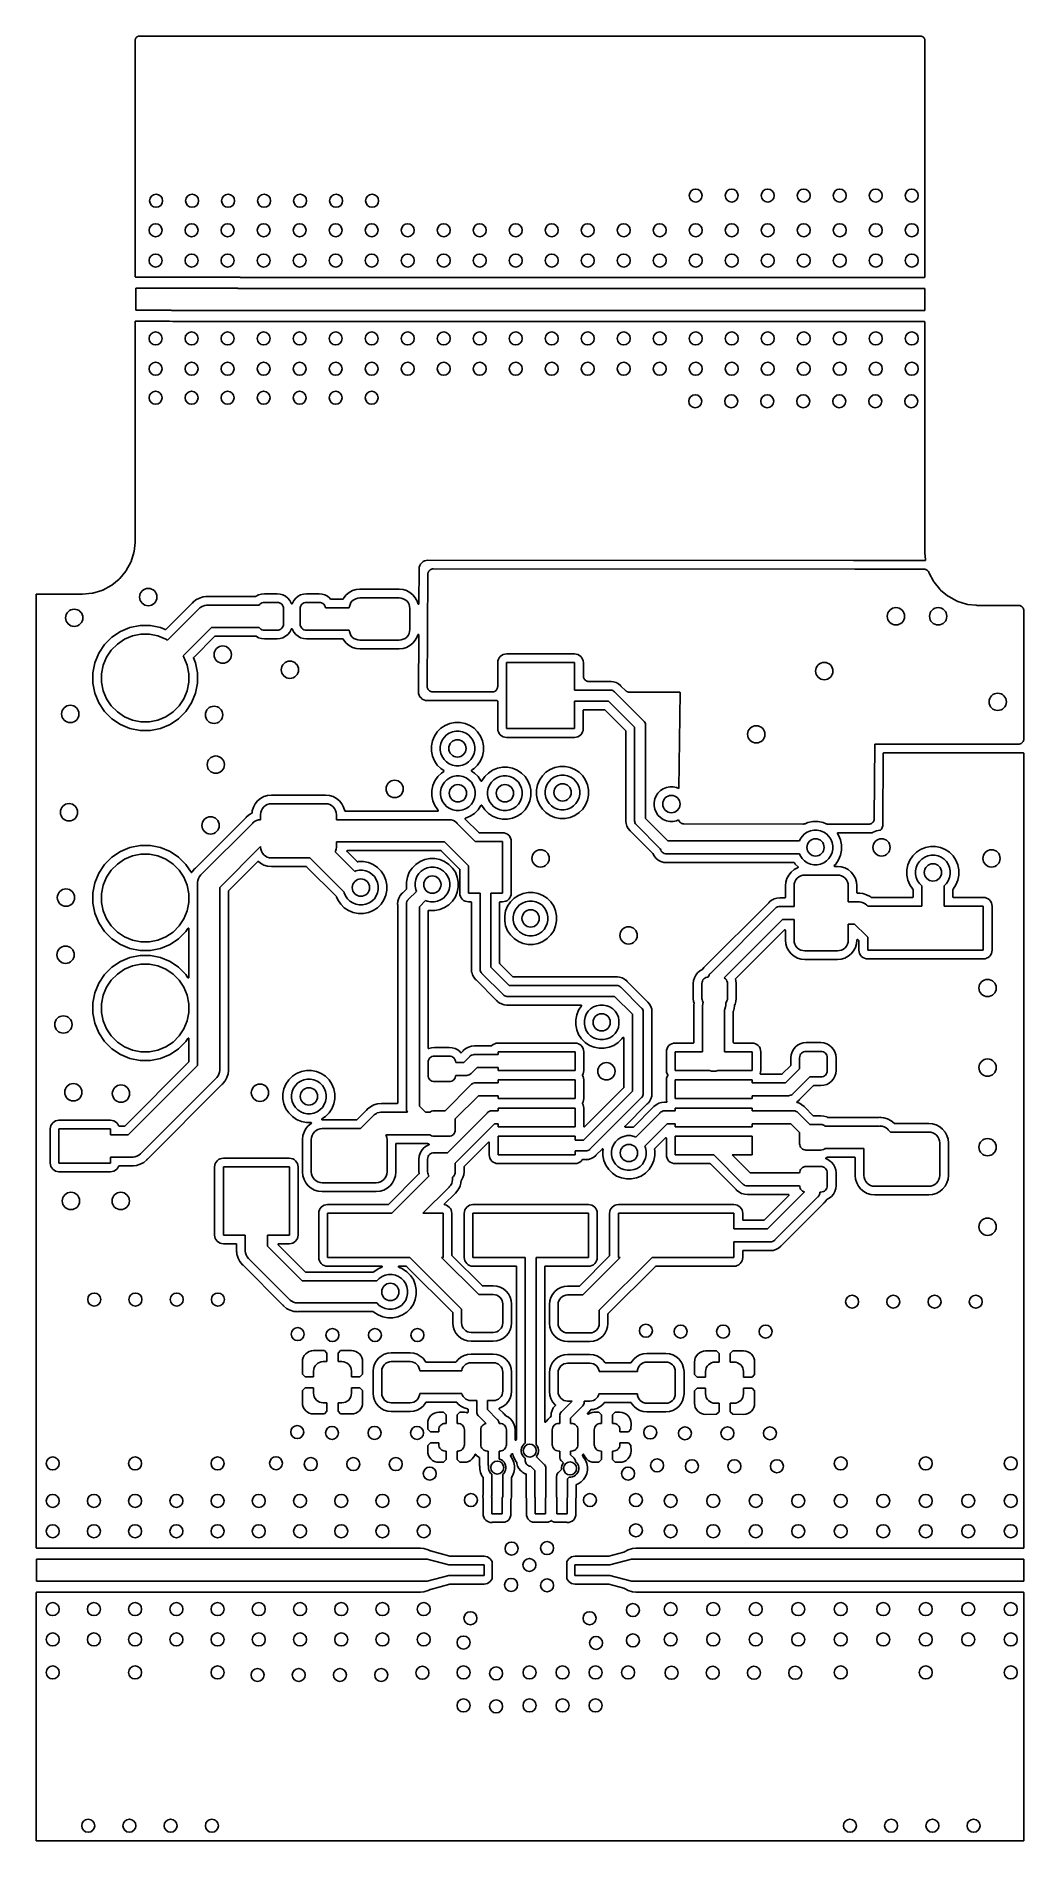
# Model space of a CAD drawing. Extents: x 5.16 to 6.06, y -3.88 to -2.24.
import ezdxf

# ---------------------------------------------------------------- set-up
doc = ezdxf.new("R2010")
doc.units = 0
doc.header["$MEASUREMENT"] = 0
doc.layers.add('BLACK', color=7, linetype='CONTINUOUS')

msp = doc.modelspace()

# ---------------------------------------------------------------- linework, layer by layer
at = {"layer": 'BLACK', "linetype": 'CONTINUOUS'}
for p, q in [((5.24722, -2.24612), (5.24726, -2.24578)), ((5.24722, -2.24615), (5.24722, -2.24612)), ((5.24722, -2.24617), (5.24722, -2.24615)), ((5.24722, -2.24618), (5.24722, -2.24617)), ((5.24722, -2.4607), (5.24722, -2.24618)), ((5.24726, -2.24578), (5.24727, -2.24578)), ((5.24727, -2.24574), (5.24728, -2.2457)), ((5.24727, -2.24578), (5.24727, -2.24574)), ((5.24728, -2.2457), (5.2473, -2.24553)), ((5.2473, -2.24552), (5.24731, -2.24548)), ((5.2473, -2.24553), (5.2473, -2.24552)), ((5.2473, -2.24552), (5.2473, -2.24552)), ((5.2473, -2.24552), (5.2473, -2.24552)), ((5.24731, -2.24546), (5.24733, -2.24538)), ((5.24731, -2.24548), (5.24731, -2.24546)), ((5.24733, -2.24536), (5.24734, -2.24535)), ((5.24733, -2.24537), (5.24733, -2.24536)), ((5.24733, -2.24538), (5.24733, -2.24537)), ((5.24734, -2.24535), (5.24749, -2.24483)), ((5.24749, -2.24482), (5.24751, -2.24478)), ((5.24749, -2.24483), (5.24749, -2.24482)), ((5.24751, -2.24477), (5.24758, -2.24459)), ((5.24751, -2.24478), (5.24751, -2.24477)), ((5.24751, -2.24477), (5.24751, -2.24477)), ((5.24758, -2.24459), (5.24759, -2.24458)), ((5.24759, -2.24458), (5.24764, -2.24445)), ((5.24759, -2.24458), (5.24759, -2.24458)), ((5.24764, -2.24445), (5.24765, -2.24442)), ((5.24764, -2.24445), (5.24764, -2.24445)), ((5.24765, -2.24442), (5.24767, -2.24439)), ((5.24767, -2.24439), (5.2477, -2.24433)), ((5.2477, -2.24433), (5.24772, -2.2443)), ((5.2477, -2.24433), (5.2477, -2.24433)), ((5.24772, -2.2443), (5.24775, -2.24426)), ((5.24775, -2.24425), (5.24791, -2.24397)), ((5.24775, -2.24426), (5.24775, -2.24425)), ((5.24791, -2.24395), (5.24793, -2.24393)), ((5.24791, -2.24396), (5.24791, -2.24395)), ((5.24791, -2.24397), (5.24791, -2.24396)), ((5.24791, -2.24396), (5.24791, -2.24396)), ((5.24793, -2.24392), (5.24796, -2.24389)), ((5.24793, -2.24393), (5.24793, -2.24392)), ((5.24796, -2.24389), (5.24798, -2.24385)), ((5.24798, -2.24385), (5.24816, -2.24364)), ((5.24816, -2.24364), (5.24819, -2.24361)), ((5.24816, -2.24364), (5.24816, -2.24364)), ((5.24819, -2.24361), (5.24832, -2.24346)), ((5.24819, -2.24361), (5.24819, -2.24361)), ((5.24832, -2.24346), (5.24833, -2.24344)), ((5.24832, -2.24346), (5.24832, -2.24346)), ((5.24833, -2.24344), (5.24835, -2.24342)), ((5.24835, -2.24342), (5.24837, -2.2434)), ((5.24837, -2.2434), (5.24838, -2.2434)), ((5.24838, -2.2434), (5.24847, -2.2433)), ((5.24838, -2.2434), (5.24838, -2.2434)), ((5.24847, -2.2433), (5.24848, -2.2433)), ((5.24848, -2.2433), (5.24849, -2.24329)), ((5.24849, -2.24329), (5.2485, -2.24328)), ((5.2485, -2.24328), (5.24876, -2.24305)), ((5.24876, -2.24305), (5.24877, -2.24305)), ((5.24877, -2.24305), (5.24879, -2.24304)), ((5.24879, -2.24304), (5.24881, -2.24302)), ((5.24881, -2.24302), (5.24895, -2.24293)), ((5.24895, -2.24293), (5.24926, -2.24274)), ((5.24895, -2.24293), (5.24895, -2.24293)), ((5.24895, -2.24293), (5.24895, -2.24293)), ((5.24895, -2.24293), (5.24895, -2.24293)), ((5.24926, -2.24273), (5.24929, -2.24271)), ((5.24926, -2.24274), (5.24926, -2.24273)), ((5.24929, -2.24271), (5.24932, -2.24269)), ((5.24932, -2.24269), (5.24933, -2.24268)), ((5.24933, -2.24268), (5.24934, -2.24268)), ((5.24934, -2.24268), (5.24957, -2.24255)), ((5.24957, -2.24255), (5.24958, -2.24255)), ((5.24958, -2.24255), (5.24959, -2.24254)), ((5.24959, -2.24254), (5.24961, -2.24253)), ((5.24961, -2.24253), (5.24974, -2.24247)), ((5.24974, -2.24247), (5.24975, -2.24247)), ((5.24975, -2.24247), (5.24977, -2.24246)), ((5.24975, -2.24247), (5.24975, -2.24247)), ((5.24975, -2.24247), (5.24975, -2.24247)), ((5.24977, -2.24246), (5.24978, -2.24246)), ((5.24978, -2.24246), (5.2498, -2.24245)), ((5.2498, -2.24245), (5.24982, -2.24244)), ((5.24982, -2.24244), (5.25005, -2.24237)), ((5.25005, -2.24237), (5.25006, -2.24237)), ((5.25006, -2.24237), (5.25011, -2.24236)), ((5.25011, -2.24236), (5.25015, -2.24235)), ((5.25015, -2.24235), (5.25016, -2.24235)), ((5.25016, -2.24235), (5.25044, -2.24227)), ((5.25044, -2.24227), (5.25045, -2.24226)), ((5.25045, -2.24226), (5.25049, -2.24226)), ((5.25049, -2.24226), (5.25053, -2.24225)), ((5.25053, -2.24225), (5.2511, -2.24218)), ((5.2511, -2.24218), (5.2511, -2.24218)), ((5.2511, -2.24218), (5.25113, -2.24218)), ((5.25113, -2.24218), (5.25116, -2.24217)), ((5.25116, -2.24217), (5.96125, -2.24217)), ((5.96125, -2.24217), (5.96125, -2.24217)), ((5.96125, -2.24217), (5.96128, -2.24218)), ((5.96128, -2.24218), (5.96131, -2.24218)), ((5.96131, -2.24218), (5.96164, -2.24222)), ((5.96164, -2.24222), (5.96165, -2.24222)), ((5.96165, -2.24222), (5.96169, -2.24223)), ((5.96169, -2.24223), (5.96172, -2.24223)), ((5.96172, -2.24223), (5.96189, -2.24225)), ((5.96189, -2.24225), (5.9619, -2.24225)), ((5.9619, -2.24225), (5.9619, -2.24225)), ((5.9619, -2.24225), (5.96191, -2.24225)), ((5.96191, -2.24225), (5.96194, -2.24226)), ((5.96194, -2.24226), (5.96196, -2.24226)), ((5.96196, -2.24226), (5.96204, -2.24228)), ((5.96204, -2.24228), (5.96205, -2.24228)), ((5.96205, -2.24228), (5.96206, -2.24229)), ((5.96206, -2.24229), (5.96207, -2.24229)), ((5.96207, -2.24229), (5.9626, -2.24244)), ((5.9626, -2.24244), (5.96261, -2.24245)), ((5.96261, -2.24245), (5.96265, -2.24246)), ((5.96265, -2.24246), (5.96265, -2.24246)), ((5.96265, -2.24246), (5.96266, -2.24247)), ((5.96266, -2.24247), (5.96284, -2.24253)), ((5.96284, -2.24253), (5.96285, -2.24254)), ((5.96285, -2.24254), (5.96285, -2.24254)), ((5.96285, -2.24254), (5.96297, -2.24259)), ((5.96297, -2.24259), (5.96298, -2.24259)), ((5.96298, -2.24259), (5.96301, -2.24261)), ((5.96301, -2.24261), (5.96304, -2.24262)), ((5.96304, -2.24262), (5.96309, -2.24265)), ((5.96309, -2.24265), (5.9631, -2.24265)), ((5.9631, -2.24265), (5.96313, -2.24268)), ((5.96313, -2.24268), (5.96316, -2.2427)), ((5.96316, -2.2427), (5.96317, -2.24271)), ((5.96317, -2.24271), (5.96346, -2.24286)), ((5.96346, -2.24286), (5.96347, -2.24286)), ((5.96347, -2.24286), (5.96347, -2.24287)), ((5.96347, -2.24287), (5.96347, -2.24287)), ((5.96347, -2.24287), (5.9635, -2.24288)), ((5.9635, -2.24288), (5.9635, -2.24288)), ((5.9635, -2.24288), (5.96354, -2.24291)), ((5.96354, -2.24291), (5.96357, -2.24293)), ((5.96357, -2.24293), (5.96378, -2.24311)), ((5.96378, -2.24311), (5.96379, -2.24311)), ((5.96379, -2.24311), (5.96382, -2.24315)), ((5.96382, -2.24315), (5.96382, -2.24315)), ((5.96382, -2.24315), (5.96396, -2.24327)), ((5.96396, -2.24327), (5.96397, -2.24327)), ((5.96397, -2.24327), (5.96398, -2.24329)), ((5.96398, -2.24329), (5.964, -2.2433)), ((5.964, -2.2433), (5.96402, -2.24332)), ((5.96402, -2.24332), (5.96403, -2.24333)), ((5.96403, -2.24333), (5.96412, -2.24342)), ((5.96412, -2.24342), (5.96413, -2.24343)), ((5.96413, -2.24343), (5.96414, -2.24344)), ((5.96414, -2.24344), (5.96415, -2.24345)), ((5.96415, -2.24345), (5.96437, -2.24372)), ((5.96437, -2.24372), (5.96438, -2.24372)), ((5.96438, -2.24372), (5.96439, -2.24375)), ((5.96439, -2.24375), (5.96441, -2.24377)), ((5.96441, -2.24377), (5.96449, -2.2439)), ((5.96449, -2.2439), (5.9645, -2.2439)), ((5.9645, -2.2439), (5.9645, -2.2439)), ((5.9645, -2.2439), (5.96469, -2.24421)), ((5.96469, -2.24421), (5.96469, -2.24422)), ((5.96469, -2.24422), (5.96472, -2.24425)), ((5.96472, -2.24425), (5.96474, -2.24428)), ((5.96474, -2.24428), (5.96474, -2.24429)), ((5.96474, -2.24429), (5.96475, -2.2443)), ((5.96475, -2.2443), (5.96487, -2.24452)), ((5.96487, -2.24452), (5.96488, -2.24453)), ((5.96488, -2.24453), (5.96488, -2.24454)), ((5.96488, -2.24454), (5.96489, -2.24456)), ((5.96489, -2.24456), (5.96495, -2.24469)), ((5.96495, -2.24469), (5.96495, -2.2447)), ((5.96495, -2.2447), (5.96495, -2.2447)), ((5.96495, -2.2447), (5.96495, -2.2447)), ((5.96495, -2.2447), (5.96496, -2.24472)), ((5.96496, -2.24472), (5.96497, -2.24473)), ((5.96497, -2.24473), (5.96497, -2.24475)), ((5.96497, -2.24475), (5.96498, -2.24477)), ((5.96498, -2.24477), (5.96505, -2.24501)), ((5.96505, -2.24501), (5.96506, -2.24501)), ((5.96506, -2.24501), (5.96506, -2.24506)), ((5.96506, -2.24506), (5.96507, -2.2451)), ((5.96507, -2.2451), (5.96507, -2.24511)), ((5.96507, -2.24511), (5.96516, -2.2454)), ((5.96516, -2.2454), (5.96516, -2.2454)), ((5.96516, -2.2454), (5.96517, -2.24544)), ((5.96517, -2.24544), (5.96518, -2.24548)), ((5.96518, -2.24548), (5.96525, -2.24605)), ((5.96525, -2.24605), (5.96525, -2.24606)), ((5.96525, -2.24606), (5.96525, -2.24608)), ((5.96525, -2.24608), (5.96525, -2.24611)), ((5.96525, -2.24611), (5.96525, -2.46107)), ((5.24722, -2.46072), (5.24722, -2.4607)), ((5.24722, -2.46075), (5.24722, -2.46072)), ((5.24723, -2.46077), (5.24722, -2.46075)), ((5.24723, -2.4608), (5.24723, -2.46077)), ((5.24724, -2.46082), (5.24723, -2.4608)), ((5.24724, -2.46084), (5.24724, -2.46082)), ((5.24725, -2.46087), (5.24724, -2.46084)), ((5.24726, -2.46089), (5.24725, -2.46087)), ((5.24727, -2.46091), (5.24726, -2.46089)), ((5.24728, -2.46093), (5.24727, -2.46091)), ((5.24729, -2.46095), (5.24728, -2.46093)), ((5.2473, -2.46098), (5.24729, -2.46095)), ((5.24732, -2.461), (5.2473, -2.46098)), ((5.24733, -2.46101), (5.24732, -2.461)), ((5.24735, -2.46103), (5.24733, -2.46101)), ((5.24737, -2.46105), (5.24735, -2.46103)), ((5.24738, -2.46107), (5.24737, -2.46105)), ((5.2474, -2.46108), (5.24738, -2.46107)), ((5.24742, -2.4611), (5.2474, -2.46108)), ((5.24744, -2.46112), (5.24742, -2.4611)), ((5.24746, -2.46113), (5.24744, -2.46112)), ((5.24748, -2.46114), (5.24746, -2.46113)), ((5.24751, -2.46115), (5.24748, -2.46114)), ((5.24753, -2.46116), (5.24751, -2.46115)), ((5.24755, -2.46117), (5.24753, -2.46116)), ((5.24757, -2.46118), (5.24755, -2.46117)), ((5.2476, -2.46118), (5.24757, -2.46118)), ((5.24762, -2.46119), (5.2476, -2.46118)), ((5.24764, -2.46119), (5.24762, -2.46119)), ((5.24767, -2.4612), (5.24764, -2.46119)), ((5.24769, -2.4612), (5.24767, -2.4612)), ((5.24772, -2.4612), (5.24769, -2.4612)), ((5.24774, -2.4612), (5.24772, -2.4612)), ((5.24777, -2.4612), (5.24774, -2.4612)), ((5.24799, -2.46118), (5.24777, -2.4612)), ((5.24777, -2.4612), (5.24777, -2.4612)), ((5.24797, -2.49123), (5.24797, -2.47123)), ((5.24797, -2.47123), (5.34049, -2.47123)), ((5.34046, -2.46118), (5.24799, -2.46118)), ((5.34245, -2.46137), (5.34046, -2.46118)), ((5.34049, -2.47123), (5.34049, -2.47158)), ((5.34049, -2.47158), (5.906, -2.47158)), ((5.34307, -2.46156), (5.34245, -2.46137)), ((5.34309, -2.46157), (5.34307, -2.46156)), ((5.34311, -2.46157), (5.34309, -2.46157)), ((5.34314, -2.46157), (5.34311, -2.46157)), ((5.34316, -2.46158), (5.34314, -2.46157)), ((5.34319, -2.46158), (5.34316, -2.46158)), ((5.34321, -2.46158), (5.34319, -2.46158)), ((5.87246, -2.46158), (5.34321, -2.46158)), ((5.34321, -2.46158), (5.34321, -2.46158)), ((5.87248, -2.46158), (5.87246, -2.46158)), ((5.8725, -2.46158), (5.87248, -2.46158)), ((5.87251, -2.46158), (5.8725, -2.46158)), ((5.8726, -2.46157), (5.87251, -2.46158)), ((5.96475, -2.46157), (5.8726, -2.46157)), ((5.906, -2.47158), (5.9064, -2.47162)), ((5.9064, -2.47162), (5.96509, -2.47162)), ((5.9648, -2.46157), (5.96475, -2.46157)), ((5.96484, -2.46156), (5.9648, -2.46157)), ((5.96485, -2.46156), (5.96484, -2.46156)), ((5.96489, -2.46155), (5.96485, -2.46156)), ((5.96485, -2.46156), (5.96485, -2.46156)), ((5.96494, -2.46153), (5.96489, -2.46155)), ((5.96498, -2.46151), (5.96494, -2.46153)), ((5.96494, -2.46153), (5.96494, -2.46153)), ((5.96494, -2.46153), (5.96494, -2.46153)), ((5.96503, -2.46149), (5.96498, -2.46151)), ((5.96506, -2.46146), (5.96503, -2.46149)), ((5.96503, -2.46149), (5.96503, -2.46149)), ((5.96503, -2.46149), (5.96503, -2.46149)), ((5.9651, -2.46143), (5.96506, -2.46146)), ((5.96509, -2.47162), (5.96509, -2.49162)), ((5.96513, -2.46139), (5.9651, -2.46143)), ((5.9651, -2.46143), (5.9651, -2.46143)), ((5.9651, -2.46143), (5.9651, -2.46143)), ((5.96516, -2.46135), (5.96513, -2.46139)), ((5.96517, -2.46135), (5.96516, -2.46135)), ((5.96519, -2.46131), (5.96517, -2.46135)), ((5.96517, -2.46135), (5.96517, -2.46135)), ((5.96521, -2.46127), (5.96519, -2.46131)), ((5.96523, -2.46122), (5.96521, -2.46126)), ((5.96521, -2.46126), (5.96521, -2.46127)), ((5.96521, -2.46127), (5.96521, -2.46127)), ((5.96524, -2.46117), (5.96523, -2.46122)), ((5.96525, -2.46112), (5.96524, -2.46117)), ((5.96524, -2.46117), (5.96524, -2.46117)), ((5.96524, -2.46117), (5.96524, -2.46117)), ((5.96525, -2.46107), (5.96525, -2.46108)), ((5.96525, -2.46108), (5.96525, -2.46112)), ((5.27966, -2.49123), (5.24797, -2.49123)), ((5.28061, -2.49152), (5.27966, -2.49123)), ((5.28208, -2.49166), (5.28061, -2.49152)), ((5.906, -2.49166), (5.28208, -2.49166)), ((5.9064, -2.49162), (5.906, -2.49166)), ((5.96509, -2.49162), (5.9064, -2.49162)), ((5.24722, -2.5017), (5.24723, -2.50168)), ((5.24722, -2.50173), (5.24722, -2.5017)), ((5.24722, -2.50175), (5.24722, -2.50173)), ((5.24722, -2.50176), (5.24722, -2.50175)), ((5.24722, -2.70201), (5.24722, -2.50176)), ((5.24723, -2.50165), (5.24724, -2.50163)), ((5.24723, -2.50168), (5.24723, -2.50165)), ((5.24724, -2.50161), (5.24725, -2.50158)), ((5.24724, -2.50163), (5.24724, -2.50161)), ((5.24725, -2.50158), (5.24726, -2.50156)), ((5.24726, -2.50156), (5.24727, -2.50154)), ((5.24727, -2.50154), (5.24728, -2.50152)), ((5.24728, -2.50152), (5.2473, -2.5015)), ((5.2473, -2.5015), (5.24731, -2.50147)), ((5.24731, -2.50147), (5.24732, -2.50146)), ((5.24732, -2.50146), (5.24734, -2.50144)), ((5.24734, -2.50144), (5.24735, -2.50142)), ((5.24735, -2.50142), (5.24737, -2.5014)), ((5.24737, -2.5014), (5.24739, -2.50138)), ((5.24739, -2.50138), (5.24741, -2.50137)), ((5.24741, -2.50137), (5.24743, -2.50135)), ((5.24743, -2.50135), (5.24745, -2.50134)), ((5.24745, -2.50134), (5.24747, -2.50133)), ((5.24747, -2.50133), (5.24749, -2.50131)), ((5.24749, -2.50131), (5.24751, -2.5013)), ((5.24751, -2.5013), (5.24753, -2.50129)), ((5.24753, -2.50129), (5.24756, -2.50128)), ((5.24756, -2.50128), (5.24758, -2.50128)), ((5.24758, -2.50128), (5.2476, -2.50127)), ((5.2476, -2.50127), (5.24763, -2.50126)), ((5.24763, -2.50126), (5.24765, -2.50126)), ((5.24765, -2.50126), (5.24767, -2.50126)), ((5.24767, -2.50126), (5.2477, -2.50126)), ((5.2477, -2.50126), (5.24773, -2.50125)), ((5.24773, -2.50125), (5.24775, -2.50126)), ((5.24775, -2.50126), (5.24777, -2.50126)), ((5.24777, -2.50126), (5.24799, -2.50128)), ((5.24799, -2.50128), (5.27827, -2.50128)), ((5.27827, -2.50128), (5.27828, -2.50128)), ((5.27828, -2.50128), (5.2783, -2.50128)), ((5.2783, -2.50128), (5.27832, -2.50128)), ((5.27832, -2.50128), (5.27834, -2.50129)), ((5.27834, -2.50129), (5.27837, -2.50129)), ((5.27837, -2.50129), (5.27839, -2.5013)), ((5.27839, -2.5013), (5.27841, -2.5013)), ((5.27841, -2.5013), (5.27865, -2.50137)), ((5.27865, -2.50137), (5.28159, -2.50166)), ((5.28159, -2.50166), (5.87246, -2.50166)), ((5.87246, -2.50166), (5.87247, -2.50166)), ((5.87247, -2.50166), (5.87249, -2.50166)), ((5.87249, -2.50166), (5.87251, -2.50166)), ((5.87251, -2.50166), (5.8726, -2.50167)), ((5.8726, -2.50167), (5.96475, -2.50167)), ((5.96475, -2.50167), (5.96476, -2.50167)), ((5.96475, -2.50167), (5.96475, -2.50167)), ((5.96476, -2.50167), (5.9648, -2.50168)), ((5.9648, -2.50168), (5.96485, -2.50168)), ((5.96485, -2.50168), (5.96485, -2.50168)), ((5.96485, -2.50168), (5.96485, -2.50168)), ((5.96485, -2.50168), (5.9649, -2.5017)), ((5.9649, -2.5017), (5.96494, -2.50171)), ((5.96494, -2.50171), (5.96495, -2.50171)), ((5.96495, -2.50171), (5.96495, -2.50171)), ((5.96495, -2.50171), (5.96499, -2.50174)), ((5.96499, -2.50174), (5.96503, -2.50176)), ((5.96503, -2.50176), (5.96503, -2.50176)), ((5.96503, -2.50176), (5.96503, -2.50176)), ((5.96503, -2.50176), (5.96507, -2.50179)), ((5.96507, -2.50179), (5.96511, -2.50182)), ((5.96511, -2.50182), (5.96511, -2.50182)), ((5.96511, -2.50182), (5.96511, -2.50182)), ((5.96511, -2.50182), (5.96514, -2.50186)), ((5.96514, -2.50186), (5.96517, -2.5019)), ((5.96517, -2.5019), (5.96517, -2.5019)), ((5.96517, -2.5019), (5.96517, -2.5019)), ((5.96517, -2.5019), (5.96519, -2.50194)), ((5.96519, -2.50194), (5.96521, -2.50198)), ((5.96521, -2.50198), (5.96522, -2.50199)), ((5.96522, -2.50199), (5.96522, -2.50199)), ((5.96522, -2.50199), (5.96523, -2.50203)), ((5.96523, -2.50203), (5.96524, -2.50208)), ((5.96524, -2.50208), (5.96524, -2.50208)), ((5.96524, -2.50208), (5.96524, -2.50208)), ((5.96524, -2.50208), (5.96525, -2.50213)), ((5.96525, -2.50213), (5.96525, -2.50217)), ((5.96525, -2.50217), (5.96525, -2.71125)), ((5.24629, -2.71079), (5.24715, -2.70265)), ((5.24715, -2.70265), (5.24716, -2.70264)), ((5.24716, -2.70262), (5.24722, -2.70201)), ((5.24716, -2.70264), (5.24716, -2.70262)), ((5.23918, -2.72804), (5.24327, -2.72049)), ((5.24327, -2.72049), (5.24342, -2.72014)), ((5.24342, -2.72014), (5.24357, -2.71979)), ((5.24342, -2.72014), (5.24342, -2.72014)), ((5.24357, -2.71979), (5.24358, -2.71976)), ((5.24358, -2.71976), (5.24613, -2.71157)), ((5.24613, -2.71157), (5.2462, -2.7112)), ((5.2462, -2.7112), (5.24621, -2.71119)), ((5.24621, -2.71119), (5.24629, -2.71082)), ((5.24629, -2.71082), (5.24629, -2.71079)), ((5.50607, -2.72345), (5.50562, -2.72493)), ((5.50681, -2.7221), (5.50607, -2.72345)), ((5.50779, -2.72091), (5.50681, -2.7221)), ((5.50899, -2.71994), (5.50779, -2.72091)), ((5.51036, -2.71922), (5.50899, -2.71994)), ((5.51184, -2.71878), (5.51036, -2.71922)), ((5.51336, -2.71863), (5.51184, -2.71878)), ((5.90034, -2.71889), (5.51336, -2.71863)), ((5.90036, -2.71889), (5.90034, -2.71889)), ((5.90038, -2.71889), (5.90036, -2.71889)), ((5.90039, -2.71889), (5.90038, -2.71889)), ((5.90184, -2.71875), (5.90039, -2.71889)), ((5.96538, -2.71884), (5.90184, -2.71875)), ((5.96525, -2.71125), (5.96525, -2.71153)), ((5.96525, -2.71153), (5.96527, -2.7117)), ((5.96527, -2.7117), (5.96527, -2.71171)), ((5.96527, -2.71171), (5.96527, -2.71173)), ((5.96527, -2.71173), (5.96527, -2.71175)), ((5.96527, -2.71175), (5.96527, -2.71192)), ((5.96527, -2.71192), (5.96527, -2.71196)), ((5.96527, -2.71196), (5.96588, -2.71829)), ((5.96541, -2.71884), (5.96538, -2.71884)), ((5.96543, -2.71884), (5.96541, -2.71884)), ((5.96546, -2.71884), (5.96543, -2.71884)), ((5.96548, -2.71883), (5.96546, -2.71884)), ((5.9655, -2.71883), (5.96548, -2.71883)), ((5.96553, -2.71882), (5.9655, -2.71883)), ((5.96555, -2.71881), (5.96553, -2.71882)), ((5.96558, -2.7188), (5.96555, -2.71881)), ((5.9656, -2.71879), (5.96558, -2.7188)), ((5.96562, -2.71879), (5.9656, -2.71879)), ((5.96564, -2.71877), (5.96562, -2.71879)), ((5.96566, -2.71876), (5.96564, -2.71877)), ((5.96568, -2.71874), (5.96566, -2.71876)), ((5.9657, -2.71873), (5.96568, -2.71874)), ((5.96572, -2.71871), (5.9657, -2.71873)), ((5.96574, -2.7187), (5.96572, -2.71871)), ((5.96575, -2.71868), (5.96574, -2.7187)), ((5.96577, -2.71866), (5.96575, -2.71868)), ((5.96578, -2.71864), (5.96577, -2.71866)), ((5.9658, -2.71862), (5.96578, -2.71864)), ((5.96581, -2.7186), (5.9658, -2.71862)), ((5.96582, -2.71858), (5.96581, -2.7186)), ((5.96583, -2.71856), (5.96582, -2.71858)), ((5.96585, -2.71854), (5.96583, -2.71856)), ((5.96586, -2.71849), (5.96585, -2.71851)), ((5.96585, -2.71851), (5.96585, -2.71854)), ((5.96587, -2.71847), (5.96586, -2.71849)), ((5.96588, -2.71844), (5.96587, -2.71847)), ((5.96588, -2.71829), (5.96588, -2.7183)), ((5.96588, -2.7183), (5.96588, -2.71832)), ((5.96588, -2.71832), (5.96589, -2.71834)), ((5.96589, -2.71834), (5.96588, -2.71837)), ((5.96588, -2.71837), (5.96588, -2.7184)), ((5.96588, -2.7184), (5.96588, -2.71842)), ((5.96588, -2.71842), (5.96588, -2.71844)), ((5.22604, -2.74127), (5.23269, -2.73585)), ((5.23269, -2.73585), (5.23296, -2.73559)), ((5.23296, -2.73559), (5.23297, -2.73558)), ((5.23297, -2.73558), (5.23324, -2.73532)), ((5.23324, -2.73532), (5.23326, -2.7353)), ((5.23326, -2.7353), (5.23874, -2.72869)), ((5.23874, -2.72869), (5.23895, -2.72838)), ((5.23895, -2.72837), (5.23917, -2.72806)), ((5.23895, -2.72838), (5.23895, -2.72837)), ((5.23917, -2.72806), (5.23918, -2.72804)), ((5.50546, -2.72649), (5.50529, -2.75808)), ((5.50562, -2.72493), (5.50546, -2.72649)), ((5.51276, -2.8333), (5.5133, -2.73148)), ((5.5133, -2.73141), (5.51336, -2.73095)), ((5.5133, -2.73147), (5.5133, -2.73141)), ((5.5133, -2.73148), (5.5133, -2.73147)), ((5.5133, -2.73147), (5.5133, -2.73147)), ((5.5133, -2.73147), (5.5133, -2.73147)), ((5.51336, -2.73095), (5.51341, -2.7305)), ((5.51341, -2.73047), (5.51342, -2.73044)), ((5.51341, -2.7305), (5.51341, -2.73047)), ((5.51342, -2.73044), (5.51356, -2.73001)), ((5.51356, -2.73001), (5.51369, -2.72957)), ((5.51369, -2.72957), (5.51371, -2.72954)), ((5.51371, -2.72954), (5.51372, -2.72951)), ((5.51372, -2.72951), (5.51394, -2.72911)), ((5.51394, -2.72911), (5.51416, -2.72871)), ((5.51416, -2.72871), (5.51418, -2.72869)), ((5.51418, -2.72869), (5.51419, -2.72866)), ((5.51419, -2.72866), (5.51449, -2.72831)), ((5.51449, -2.72831), (5.51478, -2.72796)), ((5.51478, -2.72796), (5.5148, -2.72794)), ((5.5148, -2.72794), (5.51482, -2.72792)), ((5.51482, -2.72792), (5.51518, -2.72763)), ((5.51518, -2.72763), (5.51554, -2.72734)), ((5.51554, -2.72734), (5.51556, -2.72733)), ((5.51556, -2.72733), (5.51559, -2.72731)), ((5.51559, -2.72731), (5.516, -2.7271)), ((5.516, -2.7271), (5.5164, -2.72688)), ((5.5164, -2.72688), (5.51643, -2.72687)), ((5.51643, -2.72687), (5.51645, -2.72686)), ((5.51645, -2.72686), (5.51689, -2.72673)), ((5.51689, -2.72673), (5.51733, -2.7266)), ((5.51733, -2.7266), (5.51736, -2.7266)), ((5.51736, -2.7266), (5.51739, -2.72659)), ((5.51739, -2.72659), (5.51785, -2.72655)), ((5.51785, -2.72655), (5.51831, -2.72651)), ((5.51831, -2.72651), (5.90156, -2.72677)), ((5.90156, -2.72677), (5.90193, -2.72673)), ((5.90193, -2.72673), (5.90196, -2.72672)), ((5.90196, -2.72672), (5.90223, -2.7267)), ((5.90223, -2.7267), (5.9025, -2.72665)), ((5.9025, -2.72665), (5.90271, -2.72665)), ((5.90271, -2.72665), (5.90293, -2.72663)), ((5.90293, -2.72663), (5.96426, -2.72671)), ((5.96426, -2.72671), (5.96433, -2.72672)), ((5.96433, -2.72672), (5.96434, -2.72672)), ((5.96434, -2.72672), (5.96436, -2.72672)), ((5.96436, -2.72672), (5.96483, -2.72677)), ((5.96483, -2.72677), (5.9653, -2.72683)), ((5.9653, -2.72683), (5.96531, -2.72683)), ((5.96531, -2.72683), (5.96533, -2.72683)), ((5.96533, -2.72683), (5.96577, -2.72698)), ((5.96577, -2.72698), (5.96623, -2.72712)), ((5.96623, -2.72712), (5.96624, -2.72713)), ((5.96624, -2.72713), (5.96626, -2.72713)), ((5.96626, -2.72713), (5.96667, -2.72736)), ((5.96667, -2.72736), (5.96708, -2.72759)), ((5.96708, -2.72759), (5.96709, -2.7276)), ((5.96709, -2.7276), (5.96711, -2.72761)), ((5.96711, -2.72761), (5.96747, -2.72792)), ((5.96747, -2.72792), (5.96783, -2.72822)), ((5.96783, -2.72822), (5.96784, -2.72823)), ((5.96784, -2.72823), (5.96785, -2.72825)), ((5.96785, -2.72825), (5.96814, -2.72861)), ((5.96814, -2.72861), (5.96844, -2.72898)), ((5.96844, -2.72898), (5.96845, -2.729)), ((5.96845, -2.729), (5.96846, -2.72901)), ((5.96846, -2.72901), (5.96867, -2.72943)), ((5.96867, -2.72943), (5.96889, -2.72985)), ((5.96889, -2.72985), (5.96889, -2.72986)), ((5.96889, -2.72986), (5.9689, -2.72988)), ((5.9689, -2.72988), (5.9691, -2.73037)), ((5.9691, -2.73037), (5.97294, -2.73761)), ((5.97294, -2.73761), (5.97325, -2.73808)), ((5.97325, -2.73808), (5.97329, -2.73814)), ((5.97329, -2.73814), (5.97329, -2.73814)), ((5.97329, -2.73814), (5.97358, -2.7386)), ((5.97358, -2.7386), (5.97875, -2.74495)), ((5.15722, -2.74999), (5.15723, -2.74995)), ((5.15722, -3.61619), (5.15722, -2.74999)), ((5.15722, -2.74999), (5.15722, -2.74999)), ((5.15722, -2.74999), (5.15722, -2.74999)), ((5.15723, -2.74989), (5.15725, -2.74985)), ((5.15723, -2.7499), (5.15723, -2.74989)), ((5.15723, -2.74995), (5.15723, -2.7499)), ((5.15723, -2.7499), (5.15723, -2.7499)), ((5.15725, -2.74985), (5.15726, -2.7498)), ((5.15726, -2.7498), (5.15728, -2.74976)), ((5.15726, -2.7498), (5.15726, -2.7498)), ((5.15726, -2.7498), (5.15726, -2.7498)), ((5.15728, -2.74976), (5.15731, -2.74972)), ((5.15731, -2.74971), (5.15734, -2.74968)), ((5.15731, -2.74972), (5.15731, -2.74971)), ((5.15731, -2.74972), (5.15731, -2.74972)), ((5.15734, -2.74968), (5.15737, -2.74964)), ((5.15737, -2.74964), (5.15741, -2.74961)), ((5.15737, -2.74964), (5.15737, -2.74964)), ((5.15737, -2.74964), (5.15737, -2.74964)), ((5.15741, -2.74961), (5.15745, -2.74958)), ((5.15745, -2.74958), (5.15749, -2.74956)), ((5.15745, -2.74958), (5.15745, -2.74958)), ((5.15745, -2.74958), (5.15745, -2.74958)), ((5.15749, -2.74956), (5.15753, -2.74953)), ((5.15753, -2.74953), (5.15758, -2.74952)), ((5.15753, -2.74953), (5.15753, -2.74953)), ((5.15753, -2.74953), (5.15753, -2.74953)), ((5.15758, -2.74952), (5.15763, -2.74951)), ((5.15763, -2.74951), (5.15763, -2.7495)), ((5.15763, -2.7495), (5.15768, -2.7495)), ((5.15763, -2.74951), (5.15763, -2.74951)), ((5.15768, -2.7495), (5.15772, -2.7495)), ((5.15772, -2.7495), (5.19882, -2.74949)), ((5.19882, -2.74949), (5.19882, -2.74949)), ((5.19882, -2.74949), (5.1991, -2.7495)), ((5.1991, -2.7495), (5.19927, -2.74948)), ((5.19927, -2.74948), (5.19928, -2.74948)), ((5.19928, -2.74948), (5.1993, -2.74948)), ((5.1993, -2.74948), (5.19932, -2.74948)), ((5.19932, -2.74948), (5.19949, -2.74948)), ((5.19949, -2.74948), (5.19953, -2.74948)), ((5.19953, -2.74948), (5.20806, -2.74865)), ((5.19953, -2.74948), (5.19953, -2.74948)), ((5.20806, -2.74865), (5.20843, -2.74858)), ((5.20843, -2.74858), (5.20844, -2.74858)), ((5.20844, -2.74858), (5.20881, -2.74851)), ((5.20844, -2.74858), (5.20844, -2.74858)), ((5.20881, -2.74851), (5.20884, -2.7485)), ((5.20884, -2.7485), (5.21706, -2.74603)), ((5.21706, -2.74603), (5.21741, -2.74588)), ((5.21741, -2.74588), (5.21742, -2.74588)), ((5.21742, -2.74588), (5.21777, -2.74574)), ((5.21777, -2.74574), (5.2178, -2.74573)), ((5.2178, -2.74573), (5.22538, -2.74171)), ((5.22538, -2.74171), (5.22569, -2.7415)), ((5.22569, -2.7415), (5.2257, -2.74149)), ((5.2257, -2.74149), (5.22601, -2.74129)), ((5.2257, -2.74149), (5.2257, -2.74149)), ((5.22601, -2.74129), (5.22604, -2.74127)), ((5.22604, -2.74127), (5.22604, -2.74127)), ((5.30254, -2.75465), (5.30047, -2.75634)), ((5.30565, -2.75298), (5.30254, -2.75465)), ((5.30902, -2.75196), (5.30565, -2.75298)), ((5.31168, -2.7517), (5.30902, -2.75196)), ((5.31254, -2.75161), (5.31168, -2.7517)), ((5.31168, -2.7517), (5.31168, -2.7517)), ((5.31339, -2.7517), (5.31254, -2.75161)), ((5.31341, -2.7517), (5.31339, -2.7517)), ((5.31343, -2.7517), (5.31341, -2.7517)), ((5.31344, -2.7517), (5.31343, -2.7517)), ((5.35665, -2.7517), (5.31344, -2.7517)), ((5.35667, -2.7517), (5.35665, -2.7517)), ((5.35669, -2.7517), (5.35667, -2.7517)), ((5.35672, -2.75169), (5.35669, -2.7517)), ((5.35675, -2.75169), (5.35672, -2.75169)), ((5.35677, -2.75169), (5.35675, -2.75169)), ((5.35679, -2.75168), (5.35677, -2.75169)), ((5.35682, -2.75167), (5.35679, -2.75168)), ((5.35684, -2.75166), (5.35682, -2.75167)), ((5.35686, -2.75165), (5.35684, -2.75166)), ((5.35688, -2.75164), (5.35686, -2.75165)), ((5.3569, -2.75163), (5.35688, -2.75164)), ((5.35693, -2.75162), (5.3569, -2.75163)), ((5.35695, -2.7516), (5.35693, -2.75162)), ((5.35696, -2.75159), (5.35695, -2.7516)), ((5.35697, -2.75159), (5.35696, -2.75159)), ((5.35718, -2.75142), (5.35697, -2.75159)), ((5.35955, -2.75015), (5.35718, -2.75142)), ((5.36212, -2.74937), (5.35955, -2.75015)), ((5.36482, -2.7491), (5.36212, -2.74937)), ((5.37639, -2.7491), (5.36482, -2.7491)), ((5.37909, -2.74937), (5.37639, -2.7491)), ((5.38166, -2.75015), (5.37909, -2.74937)), ((5.38404, -2.75142), (5.38166, -2.75015)), ((5.38611, -2.75312), (5.38404, -2.75142)), ((5.38782, -2.7552), (5.38611, -2.75312)), ((5.38909, -2.75757), (5.38782, -2.7552)), ((5.39158, -2.7552), (5.39031, -2.75757)), ((5.39329, -2.75312), (5.39158, -2.7552)), ((5.39537, -2.75142), (5.39329, -2.75312)), ((5.39774, -2.75015), (5.39537, -2.75142)), ((5.40031, -2.74937), (5.39774, -2.75015)), ((5.40301, -2.7491), (5.40031, -2.74937)), ((5.41458, -2.7491), (5.40301, -2.7491)), ((5.41728, -2.74937), (5.41458, -2.7491)), ((5.41985, -2.75015), (5.41728, -2.74937)), ((5.42222, -2.75142), (5.41985, -2.75015)), ((5.4243, -2.75312), (5.42222, -2.75142)), ((5.42501, -2.75398), (5.4243, -2.75312)), ((5.42502, -2.75399), (5.42501, -2.75398)), ((5.42504, -2.75401), (5.42502, -2.75399)), ((5.42506, -2.75403), (5.42504, -2.75401)), ((5.42508, -2.75405), (5.42506, -2.75403)), ((5.42509, -2.75406), (5.42508, -2.75405)), ((5.42511, -2.75407), (5.42509, -2.75406)), ((5.42513, -2.75409), (5.42511, -2.75407)), ((5.42516, -2.7541), (5.42513, -2.75409)), ((5.42518, -2.75411), (5.42516, -2.7541)), ((5.4252, -2.75412), (5.42518, -2.75411)), ((5.42522, -2.75413), (5.4252, -2.75412)), ((5.42525, -2.75414), (5.42522, -2.75413)), ((5.42527, -2.75414), (5.42525, -2.75414)), ((5.42529, -2.75415), (5.42527, -2.75414)), ((5.42532, -2.75415), (5.42529, -2.75415)), ((5.42534, -2.75416), (5.42532, -2.75415)), ((5.42537, -2.75416), (5.42534, -2.75416)), ((5.42539, -2.75416), (5.42537, -2.75416)), ((5.43585, -2.75416), (5.42539, -2.75416)), ((5.42539, -2.75416), (5.42539, -2.75416)), ((5.43587, -2.75416), (5.43585, -2.75416)), ((5.43589, -2.75416), (5.43587, -2.75416)), ((5.43592, -2.75415), (5.43589, -2.75416)), ((5.43595, -2.75415), (5.43592, -2.75415)), ((5.43597, -2.75415), (5.43595, -2.75415)), ((5.43599, -2.75414), (5.43597, -2.75415)), ((5.43602, -2.75413), (5.43599, -2.75414)), ((5.43604, -2.75412), (5.43602, -2.75413)), ((5.43606, -2.75411), (5.43604, -2.75412)), ((5.43608, -2.7541), (5.43606, -2.75411)), ((5.4361, -2.75409), (5.43608, -2.7541)), ((5.43613, -2.75408), (5.4361, -2.75409)), ((5.43615, -2.75406), (5.43613, -2.75408)), ((5.43616, -2.75405), (5.43615, -2.75406)), ((5.43618, -2.75403), (5.43616, -2.75405)), ((5.4362, -2.75402), (5.43618, -2.75403)), ((5.43622, -2.754), (5.4362, -2.75402)), ((5.43623, -2.75398), (5.43622, -2.754)), ((5.43625, -2.75396), (5.43623, -2.75398)), ((5.43627, -2.75394), (5.43625, -2.75396)), ((5.43628, -2.75392), (5.43627, -2.75394)), ((5.43629, -2.7539), (5.43628, -2.75392)), ((5.43691, -2.75275), (5.43629, -2.7539)), ((5.43629, -2.7539), (5.43629, -2.7539)), ((5.43908, -2.7501), (5.43691, -2.75275)), ((5.44174, -2.74792), (5.43908, -2.7501)), ((5.44476, -2.7463), (5.44174, -2.74792)), ((5.44348, -2.75715), (5.44468, -2.75569)), ((5.44468, -2.75569), (5.44613, -2.7545)), ((5.44805, -2.74531), (5.44476, -2.7463)), ((5.44613, -2.7545), (5.44779, -2.75361)), ((5.44779, -2.75361), (5.44959, -2.75307)), ((5.45149, -2.74497), (5.44805, -2.74531)), ((5.44959, -2.75307), (5.45146, -2.75288)), ((5.45146, -2.75288), (5.48739, -2.75288)), ((5.48736, -2.74497), (5.45149, -2.74497)), ((5.4908, -2.74531), (5.48736, -2.74497)), ((5.48739, -2.75288), (5.48926, -2.75307)), ((5.48926, -2.75307), (5.49106, -2.75361)), ((5.49409, -2.7463), (5.4908, -2.74531)), ((5.49106, -2.75361), (5.49272, -2.7545)), ((5.49272, -2.7545), (5.49417, -2.75569)), ((5.49712, -2.74792), (5.49409, -2.7463)), ((5.49417, -2.75569), (5.49537, -2.75715)), ((5.49977, -2.7501), (5.49712, -2.74792)), ((5.50195, -2.75275), (5.49977, -2.7501)), ((5.50356, -2.75578), (5.50195, -2.75275)), ((5.5043, -2.75822), (5.50356, -2.75578)), ((5.97875, -2.74495), (5.97915, -2.74536)), ((5.97915, -2.74536), (5.9792, -2.74541)), ((5.9792, -2.74541), (5.9792, -2.74541)), ((5.9792, -2.74541), (5.97957, -2.74579)), ((5.97957, -2.74579), (5.98589, -2.75103)), ((5.98589, -2.75103), (5.98635, -2.75134)), ((5.98635, -2.75134), (5.98641, -2.75138)), ((5.98641, -2.75138), (5.98641, -2.75138)), ((5.98641, -2.75138), (5.98685, -2.75169)), ((5.98685, -2.75169), (5.99406, -2.7556)), ((5.99406, -2.7556), (5.99458, -2.75582)), ((5.99458, -2.75582), (5.99465, -2.75584)), ((5.99465, -2.75584), (5.99465, -2.75584)), ((5.99465, -2.75584), (5.99465, -2.75584)), ((5.99465, -2.75584), (5.99514, -2.75606)), ((5.99514, -2.75606), (6.00297, -2.75849)), ((5.29923, -2.75759), (5.27522, -2.7816)), ((5.27659, -2.79136), (5.30509, -2.76286)), ((5.29924, -2.75757), (5.29923, -2.75759)), ((5.29926, -2.75756), (5.29924, -2.75757)), ((5.29981, -2.75689), (5.29926, -2.75755)), ((5.29926, -2.75755), (5.29926, -2.75756)), ((5.30047, -2.75634), (5.29981, -2.75689)), ((5.30047, -2.75634), (5.30047, -2.75634)), ((5.30509, -2.76286), (5.3054, -2.76248)), ((5.3054, -2.76248), (5.30616, -2.76186)), ((5.30616, -2.76186), (5.30693, -2.76123)), ((5.30693, -2.76123), (5.30807, -2.76062)), ((5.30807, -2.76062), (5.30868, -2.76029)), ((5.30868, -2.76029), (5.31057, -2.75972)), ((5.31057, -2.75972), (5.31204, -2.75957)), ((5.31204, -2.75957), (5.31254, -2.75953)), ((5.31204, -2.75957), (5.31204, -2.75957)), ((5.31254, -2.75953), (5.31303, -2.75957)), ((5.31303, -2.75957), (5.35999, -2.75957)), ((5.35999, -2.75957), (5.36069, -2.75872)), ((5.36069, -2.75872), (5.36157, -2.75799)), ((5.36157, -2.75799), (5.36258, -2.75746)), ((5.36258, -2.75746), (5.36367, -2.75713)), ((5.36367, -2.75713), (5.3648, -2.75702)), ((5.3648, -2.75702), (5.37641, -2.75702)), ((5.37641, -2.75702), (5.37755, -2.75713)), ((5.37755, -2.75713), (5.37864, -2.75746)), ((5.37864, -2.75746), (5.37964, -2.75799)), ((5.37964, -2.75799), (5.38052, -2.75872)), ((5.38052, -2.75872), (5.38124, -2.7596)), ((5.38124, -2.7596), (5.38178, -2.7606)), ((5.38178, -2.7606), (5.38211, -2.76169)), ((5.38211, -2.76169), (5.38222, -2.76282)), ((5.38222, -2.76282), (5.38222, -2.77641)), ((5.38922, -2.75801), (5.38909, -2.75757)), ((5.38924, -2.75805), (5.38922, -2.75801)), ((5.38926, -2.7581), (5.38924, -2.75805)), ((5.38929, -2.75815), (5.38926, -2.7581)), ((5.38926, -2.7581), (5.38926, -2.7581)), ((5.38926, -2.7581), (5.38926, -2.7581)), ((5.38931, -2.75818), (5.38929, -2.75815)), ((5.38935, -2.75822), (5.38931, -2.75818)), ((5.38931, -2.75818), (5.38931, -2.75818)), ((5.38931, -2.75818), (5.38931, -2.75818)), ((5.38938, -2.75825), (5.38935, -2.75822)), ((5.38942, -2.75828), (5.38938, -2.75825)), ((5.38938, -2.75825), (5.38938, -2.75825)), ((5.38938, -2.75825), (5.38938, -2.75825)), ((5.38946, -2.7583), (5.38942, -2.75828)), ((5.3895, -2.75832), (5.38946, -2.7583)), ((5.38946, -2.7583), (5.38946, -2.7583)), ((5.38946, -2.7583), (5.38946, -2.7583)), ((5.38955, -2.75834), (5.3895, -2.75832)), ((5.3896, -2.75835), (5.38955, -2.75834)), ((5.38955, -2.75834), (5.38955, -2.75834)), ((5.38955, -2.75834), (5.38955, -2.75834)), ((5.38965, -2.75836), (5.3896, -2.75835)), ((5.3897, -2.75836), (5.38965, -2.75836)), ((5.38965, -2.75836), (5.38965, -2.75836)), ((5.38965, -2.75836), (5.38965, -2.75836)), ((5.38975, -2.75836), (5.3897, -2.75836)), ((5.3898, -2.75835), (5.38975, -2.75836)), ((5.38975, -2.75836), (5.38975, -2.75836)), ((5.38975, -2.75836), (5.38975, -2.75836)), ((5.38984, -2.75834), (5.3898, -2.75835)), ((5.38989, -2.75832), (5.38984, -2.75834)), ((5.38984, -2.75834), (5.38984, -2.75834)), ((5.38984, -2.75834), (5.38984, -2.75834)), ((5.38993, -2.75831), (5.38989, -2.75832)), ((5.38997, -2.75828), (5.38993, -2.75831)), ((5.38993, -2.75831), (5.38993, -2.75831)), ((5.38993, -2.75831), (5.38993, -2.75831)), ((5.39002, -2.75825), (5.38997, -2.75828)), ((5.39005, -2.75822), (5.39002, -2.75825)), ((5.39002, -2.75825), (5.39002, -2.75825)), ((5.39002, -2.75825), (5.39002, -2.75825)), ((5.39009, -2.75819), (5.39005, -2.75822)), ((5.39011, -2.75814), (5.39009, -2.75818)), ((5.39009, -2.75818), (5.39009, -2.75819)), ((5.39009, -2.75819), (5.39009, -2.75819)), ((5.39014, -2.75811), (5.39011, -2.75814)), ((5.39016, -2.75805), (5.39014, -2.7581)), ((5.39014, -2.7581), (5.39014, -2.7581)), ((5.39014, -2.7581), (5.39014, -2.75811)), ((5.39018, -2.75802), (5.39016, -2.75805)), ((5.39031, -2.75757), (5.39018, -2.75801)), ((5.39018, -2.75801), (5.39018, -2.75802)), ((5.39718, -2.76282), (5.39729, -2.76169)), ((5.39718, -2.77641), (5.39718, -2.76282)), ((5.39729, -2.76169), (5.39762, -2.7606)), ((5.39762, -2.7606), (5.39816, -2.7596)), ((5.39816, -2.7596), (5.39888, -2.75872)), ((5.39888, -2.75872), (5.39976, -2.75799)), ((5.39976, -2.75799), (5.40077, -2.75746)), ((5.40077, -2.75746), (5.40186, -2.75713)), ((5.40186, -2.75713), (5.40299, -2.75702)), ((5.40299, -2.75702), (5.4146, -2.75702)), ((5.4146, -2.75702), (5.41574, -2.75713)), ((5.41574, -2.75713), (5.41683, -2.75746)), ((5.41683, -2.75746), (5.41783, -2.75799)), ((5.41783, -2.75799), (5.41871, -2.75872)), ((5.41871, -2.75872), (5.41943, -2.7596)), ((5.41943, -2.7596), (5.41997, -2.7606)), ((5.41997, -2.7606), (5.4203, -2.76169)), ((5.4203, -2.76169), (5.42033, -2.76204)), ((5.42033, -2.76204), (5.44191, -2.76204)), ((5.44191, -2.76204), (5.44205, -2.76061)), ((5.44205, -2.76061), (5.4426, -2.75881)), ((5.4426, -2.75881), (5.44348, -2.75715)), ((5.49537, -2.75715), (5.49625, -2.75881)), ((5.49625, -2.75881), (5.4968, -2.76061)), ((5.4968, -2.76061), (5.49698, -2.76248)), ((5.49698, -2.76248), (5.49698, -2.78167)), ((5.50431, -2.75824), (5.5043, -2.75822)), ((5.50432, -2.75826), (5.50431, -2.75824)), ((5.50433, -2.75829), (5.50432, -2.75826)), ((5.50434, -2.75831), (5.50433, -2.75829)), ((5.50435, -2.75833), (5.50434, -2.75831)), ((5.50437, -2.75835), (5.50435, -2.75833)), ((5.50438, -2.75837), (5.50437, -2.75835)), ((5.5044, -2.75839), (5.50438, -2.75837)), ((5.50441, -2.75841), (5.5044, -2.75839)), ((5.50443, -2.75843), (5.50441, -2.75841)), ((5.50445, -2.75844), (5.50443, -2.75843)), ((5.50447, -2.75846), (5.50445, -2.75844)), ((5.50448, -2.75847), (5.50447, -2.75846)), ((5.5045, -2.75849), (5.50448, -2.75847)), ((5.50452, -2.7585), (5.5045, -2.75849)), ((5.50455, -2.75852), (5.50452, -2.7585)), ((5.50457, -2.75852), (5.50455, -2.75852)), ((5.50459, -2.75853), (5.50457, -2.75852)), ((5.50461, -2.75854), (5.50459, -2.75853)), ((5.50464, -2.75855), (5.50461, -2.75854)), ((5.50466, -2.75856), (5.50464, -2.75855)), ((5.50468, -2.75856), (5.50466, -2.75856)), ((5.50471, -2.75857), (5.50468, -2.75856)), ((5.50473, -2.75857), (5.50471, -2.75857)), ((5.50476, -2.75857), (5.50473, -2.75857)), ((5.50478, -2.75858), (5.50476, -2.75857)), ((5.5048, -2.75857), (5.50478, -2.75858)), ((5.50483, -2.75857), (5.5048, -2.75857)), ((5.50485, -2.75857), (5.50483, -2.75857)), ((5.50488, -2.75857), (5.50485, -2.75857)), ((5.5049, -2.75856), (5.50488, -2.75857)), ((5.50493, -2.75855), (5.5049, -2.75856)), ((5.50495, -2.75855), (5.50493, -2.75855)), ((5.50497, -2.75854), (5.50495, -2.75855)), ((5.50499, -2.75853), (5.50497, -2.75854)), ((5.50502, -2.75852), (5.50499, -2.75853)), ((5.50504, -2.75851), (5.50502, -2.75852)), ((5.50506, -2.75849), (5.50504, -2.75851)), ((5.50508, -2.75848), (5.50506, -2.75849)), ((5.5051, -2.75846), (5.50508, -2.75848)), ((5.50512, -2.75845), (5.5051, -2.75846)), ((5.50513, -2.75843), (5.50512, -2.75845)), ((5.50515, -2.75841), (5.50513, -2.75843)), ((5.50517, -2.7584), (5.50515, -2.75841)), ((5.50518, -2.75838), (5.50517, -2.7584)), ((5.5052, -2.75836), (5.50518, -2.75838)), ((5.50521, -2.75834), (5.5052, -2.75836)), ((5.50522, -2.75831), (5.50521, -2.75834)), ((5.50523, -2.75829), (5.50522, -2.75831)), ((5.50525, -2.75827), (5.50523, -2.75829)), ((5.50526, -2.75822), (5.50525, -2.75825)), ((5.50525, -2.75825), (5.50525, -2.75827)), ((5.50527, -2.7582), (5.50526, -2.75822)), ((5.50528, -2.75818), (5.50527, -2.7582)), ((5.50529, -2.75808), (5.50528, -2.75811)), ((5.50528, -2.75811), (5.50528, -2.75813)), ((5.50528, -2.75813), (5.50528, -2.75815)), ((5.50528, -2.75815), (5.50528, -2.75818)), ((5.50529, -2.75808), (5.50529, -2.75808)), ((6.00297, -2.75849), (6.00352, -2.75861)), ((6.00352, -2.75861), (6.00359, -2.75862)), ((6.00359, -2.75862), (6.00359, -2.75862)), ((6.00359, -2.75862), (6.00412, -2.75874)), ((6.00412, -2.75874), (6.01167, -2.75954)), ((6.01167, -2.75954), (6.01174, -2.75955)), ((6.01174, -2.75955), (6.01179, -2.75956)), ((6.01179, -2.75956), (6.01274, -2.75965)), ((6.01274, -2.75965), (6.05025, -2.75965)), ((6.05025, -2.75965), (6.05029, -2.75965)), ((6.05029, -2.75965), (6.05029, -2.75965)), ((6.05029, -2.75965), (6.05029, -2.75965)), ((6.05029, -2.75965), (6.05032, -2.75965)), ((6.05032, -2.75965), (6.05079, -2.75971)), ((6.05079, -2.75971), (6.05126, -2.75976)), ((6.05126, -2.75976), (6.05127, -2.75976)), ((6.05127, -2.75976), (6.05129, -2.75976)), ((6.05129, -2.75976), (6.05174, -2.7599)), ((6.05174, -2.7599), (6.05219, -2.76004)), ((6.05219, -2.76004), (6.05221, -2.76005)), ((6.05221, -2.76005), (6.05222, -2.76006)), ((6.05222, -2.76006), (6.05263, -2.76028)), ((6.05263, -2.76028), (6.05305, -2.76051)), ((6.05305, -2.76051), (6.05306, -2.76052)), ((6.05306, -2.76052), (6.05308, -2.76053)), ((6.05308, -2.76053), (6.05344, -2.76083)), ((6.05344, -2.76083), (6.0538, -2.76113)), ((6.0538, -2.76113), (6.05381, -2.76114)), ((6.05381, -2.76114), (6.05382, -2.76116)), ((6.05382, -2.76116), (6.05412, -2.76152)), ((6.05412, -2.76152), (6.05442, -2.76189)), ((6.05442, -2.76189), (6.05443, -2.7619)), ((6.05443, -2.7619), (6.05444, -2.76192)), ((6.05444, -2.76192), (6.05465, -2.76233)), ((6.05465, -2.76233), (6.05488, -2.76275)), ((6.05488, -2.76275), (6.05488, -2.76276)), ((6.05488, -2.76276), (6.05489, -2.76278)), ((6.05489, -2.76278), (6.05502, -2.76323)), ((6.05502, -2.76323), (6.05516, -2.76368)), ((6.05516, -2.76368), (6.05516, -2.7637)), ((6.05516, -2.7637), (6.05516, -2.76372)), ((6.05516, -2.76372), (6.05521, -2.76419)), ((6.05521, -2.76419), (6.05525, -2.76465)), ((6.05525, -2.76465), (6.05525, -2.8809)), ((5.22607, -2.78871), (5.21943, -2.79535)), ((5.23387, -2.7835), (5.22607, -2.78871)), ((5.24254, -2.77991), (5.23387, -2.7835)), ((5.2376, -2.79048), (5.24483, -2.78748)), ((5.25174, -2.77808), (5.24254, -2.77991)), ((5.24483, -2.78748), (5.25252, -2.78595)), ((5.26113, -2.77808), (5.25174, -2.77808)), ((5.25252, -2.78595), (5.26035, -2.78595)), ((5.26035, -2.78595), (5.26803, -2.78748)), ((5.27033, -2.77991), (5.26113, -2.77808)), ((5.26803, -2.78748), (5.27527, -2.79048)), ((5.27467, -2.78171), (5.27033, -2.77991)), ((5.27471, -2.78172), (5.27467, -2.78171)), ((5.27467, -2.78171), (5.27467, -2.78171)), ((5.27467, -2.78171), (5.27467, -2.78171)), ((5.27476, -2.78174), (5.27471, -2.78172)), ((5.27481, -2.78174), (5.27476, -2.78174)), ((5.27476, -2.78174), (5.27476, -2.78174)), ((5.27476, -2.78174), (5.27476, -2.78174)), ((5.27486, -2.78175), (5.27481, -2.78174)), ((5.27491, -2.78174), (5.27486, -2.78175)), ((5.27486, -2.78175), (5.27486, -2.78175)), ((5.27486, -2.78175), (5.27486, -2.78175)), ((5.27496, -2.78174), (5.27491, -2.78174)), ((5.27501, -2.78172), (5.27496, -2.78174)), ((5.27496, -2.78174), (5.27496, -2.78174)), ((5.27496, -2.78174), (5.27496, -2.78174)), ((5.27505, -2.78171), (5.27501, -2.78172)), ((5.27509, -2.78169), (5.27505, -2.78171)), ((5.27505, -2.78171), (5.27505, -2.78171)), ((5.27505, -2.78171), (5.27505, -2.78171)), ((5.27514, -2.78167), (5.27509, -2.78169)), ((5.27517, -2.78163), (5.27514, -2.78166)), ((5.27514, -2.78166), (5.27514, -2.78166)), ((5.27514, -2.78166), (5.27514, -2.78167)), ((5.27521, -2.7816), (5.27517, -2.78163)), ((5.27522, -2.7816), (5.27521, -2.7816)), ((5.31669, -2.77965), (5.29079, -2.80556)), ((5.30055, -2.80693), (5.31981, -2.78767)), ((5.35999, -2.77965), (5.31669, -2.77965)), ((5.31981, -2.78767), (5.31985, -2.78764)), ((5.31981, -2.78767), (5.31981, -2.78767)), ((5.31985, -2.78764), (5.31989, -2.78761)), ((5.31989, -2.78761), (5.31993, -2.78759)), ((5.31989, -2.78761), (5.31989, -2.78761)), ((5.31989, -2.78761), (5.31989, -2.78761)), ((5.31993, -2.78759), (5.31997, -2.78757)), ((5.31997, -2.78757), (5.31997, -2.78756)), ((5.31997, -2.78756), (5.31998, -2.78756)), ((5.31998, -2.78756), (5.32002, -2.78755)), ((5.32002, -2.78755), (5.32007, -2.78754)), ((5.32007, -2.78754), (5.32012, -2.78753)), ((5.32007, -2.78754), (5.32007, -2.78754)), ((5.32007, -2.78754), (5.32007, -2.78754)), ((5.32012, -2.78753), (5.32016, -2.78753)), ((5.32016, -2.78753), (5.35665, -2.78753)), ((5.35665, -2.78753), (5.35666, -2.78753)), ((5.35666, -2.78753), (5.35668, -2.78753)), ((5.35668, -2.78753), (5.3567, -2.78753)), ((5.3567, -2.78753), (5.35673, -2.78754)), ((5.35673, -2.78754), (5.35676, -2.78754)), ((5.35676, -2.78754), (5.35678, -2.78755)), ((5.35678, -2.78755), (5.3568, -2.78755)), ((5.3568, -2.78755), (5.35682, -2.78756)), ((5.35682, -2.78756), (5.35685, -2.78757)), ((5.35685, -2.78757), (5.35687, -2.78758)), ((5.35687, -2.78758), (5.35689, -2.78759)), ((5.35689, -2.78759), (5.35691, -2.7876)), ((5.35691, -2.7876), (5.35693, -2.78762)), ((5.35693, -2.78762), (5.35695, -2.78763)), ((5.35695, -2.78763), (5.35697, -2.78764)), ((5.35697, -2.78764), (5.35718, -2.78781)), ((5.35718, -2.78781), (5.35955, -2.78908)), ((5.35955, -2.78908), (5.36212, -2.78986)), ((5.36069, -2.78051), (5.35999, -2.77965)), ((5.36157, -2.78123), (5.36069, -2.78051)), ((5.36258, -2.78177), (5.36157, -2.78123)), ((5.36367, -2.7821), (5.36258, -2.78177)), ((5.3648, -2.78221), (5.36367, -2.7821)), ((5.37641, -2.78221), (5.3648, -2.78221)), ((5.37755, -2.7821), (5.37641, -2.78221)), ((5.37864, -2.78177), (5.37755, -2.7821)), ((5.37964, -2.78123), (5.37864, -2.78177)), ((5.37909, -2.78986), (5.38166, -2.78908)), ((5.38052, -2.78051), (5.37964, -2.78123)), ((5.38124, -2.77963), (5.38052, -2.78051)), ((5.38178, -2.77863), (5.38124, -2.77963)), ((5.38166, -2.78908), (5.38404, -2.78781)), ((5.38211, -2.77754), (5.38178, -2.77863)), ((5.38222, -2.77641), (5.38211, -2.77754)), ((5.38404, -2.78781), (5.38611, -2.78611)), ((5.38611, -2.78611), (5.38782, -2.78403)), ((5.38782, -2.78403), (5.38909, -2.78166)), ((5.38909, -2.78166), (5.38922, -2.78122)), ((5.38922, -2.78121), (5.38924, -2.78117)), ((5.38922, -2.78122), (5.38922, -2.78121)), ((5.38924, -2.78117), (5.38926, -2.78112)), ((5.38926, -2.78112), (5.38929, -2.78108)), ((5.38926, -2.78112), (5.38926, -2.78112)), ((5.38926, -2.78112), (5.38926, -2.78112)), ((5.38929, -2.78108), (5.38932, -2.78104)), ((5.38932, -2.78104), (5.38935, -2.78101)), ((5.38932, -2.78104), (5.38932, -2.78104)), ((5.38932, -2.78104), (5.38932, -2.78104)), ((5.38935, -2.78101), (5.38939, -2.78097)), ((5.38939, -2.78097), (5.38942, -2.78095)), ((5.38939, -2.78097), (5.38939, -2.78097)), ((5.38939, -2.78097), (5.38939, -2.78097)), ((5.38942, -2.78095), (5.38947, -2.78092)), ((5.38947, -2.78092), (5.38951, -2.7809)), ((5.38947, -2.78092), (5.38947, -2.78092)), ((5.38947, -2.78092), (5.38947, -2.78092)), ((5.38951, -2.7809), (5.38956, -2.78088)), ((5.38956, -2.78088), (5.38956, -2.78088)), ((5.38956, -2.78088), (5.38956, -2.78088)), ((5.38956, -2.78088), (5.3896, -2.78088)), ((5.3896, -2.78088), (5.38966, -2.78087)), ((5.38966, -2.78087), (5.38966, -2.78087)), ((5.38966, -2.78087), (5.38966, -2.78087)), ((5.38966, -2.78087), (5.3897, -2.78087)), ((5.3897, -2.78087), (5.38975, -2.78087)), ((5.38975, -2.78087), (5.38975, -2.78087)), ((5.38975, -2.78087), (5.38975, -2.78087)), ((5.38975, -2.78087), (5.3898, -2.78087)), ((5.3898, -2.78087), (5.38985, -2.78089)), ((5.38985, -2.78089), (5.38985, -2.78089)), ((5.38985, -2.78089), (5.38985, -2.78089)), ((5.38985, -2.78089), (5.3899, -2.78091)), ((5.3899, -2.78091), (5.38994, -2.78092)), ((5.38994, -2.78092), (5.38994, -2.78092)), ((5.38994, -2.78092), (5.38994, -2.78092)), ((5.38994, -2.78092), (5.38998, -2.78095)), ((5.38998, -2.78095), (5.39002, -2.78098)), ((5.39002, -2.78098), (5.39002, -2.78098)), ((5.39002, -2.78098), (5.39002, -2.78098)), ((5.39002, -2.78098), (5.39005, -2.78101)), ((5.39005, -2.78101), (5.39009, -2.78105)), ((5.39009, -2.78105), (5.39009, -2.78105)), ((5.39009, -2.78105), (5.39009, -2.78105)), ((5.39009, -2.78105), (5.39011, -2.78108)), ((5.39011, -2.78108), (5.39014, -2.78113)), ((5.39014, -2.78113), (5.39014, -2.78113)), ((5.39014, -2.78113), (5.39014, -2.78113)), ((5.39014, -2.78113), (5.39016, -2.78117)), ((5.39016, -2.78117), (5.39018, -2.78122)), ((5.39018, -2.78122), (5.39031, -2.78166)), ((5.39031, -2.78166), (5.39158, -2.78403)), ((5.39158, -2.78403), (5.39329, -2.78611)), ((5.39329, -2.78611), (5.39537, -2.78781)), ((5.39537, -2.78781), (5.39774, -2.78908)), ((5.39729, -2.77754), (5.39718, -2.77641)), ((5.39762, -2.77863), (5.39729, -2.77754)), ((5.39816, -2.77963), (5.39762, -2.77863)), ((5.39774, -2.78908), (5.40031, -2.78986)), ((5.39888, -2.78051), (5.39816, -2.77963)), ((5.39976, -2.78123), (5.39888, -2.78051)), ((5.40077, -2.78177), (5.39976, -2.78123)), ((5.40186, -2.7821), (5.40077, -2.78177)), ((5.40299, -2.78221), (5.40186, -2.7821)), ((5.4146, -2.78221), (5.40299, -2.78221)), ((5.4156, -2.78211), (5.4146, -2.78221)), ((5.44191, -2.78211), (5.4156, -2.78211)), ((5.44205, -2.78354), (5.44191, -2.78211)), ((5.4426, -2.78534), (5.44205, -2.78354)), ((5.44348, -2.787), (5.4426, -2.78534)), ((5.44468, -2.78846), (5.44348, -2.787)), ((5.44613, -2.78965), (5.44468, -2.78846)), ((5.49417, -2.78846), (5.49272, -2.78965)), ((5.49537, -2.787), (5.49417, -2.78846)), ((5.49625, -2.78534), (5.49537, -2.787)), ((5.4968, -2.78354), (5.49625, -2.78534)), ((5.49698, -2.78167), (5.4968, -2.78354)), ((5.50195, -2.7914), (5.50356, -2.78837)), ((5.50356, -2.78837), (5.50415, -2.78643)), ((5.50415, -2.78643), (5.50416, -2.7864)), ((5.50415, -2.78643), (5.50415, -2.78643)), ((5.50416, -2.7864), (5.50417, -2.78638)), ((5.50417, -2.78638), (5.50418, -2.78636)), ((5.50418, -2.78636), (5.50419, -2.78634)), ((5.50419, -2.78634), (5.50421, -2.78631)), ((5.50421, -2.78631), (5.50422, -2.78629)), ((5.50422, -2.78629), (5.50424, -2.78627)), ((5.50424, -2.78627), (5.50425, -2.78625)), ((5.50425, -2.78625), (5.50427, -2.78624)), ((5.50427, -2.78624), (5.50428, -2.78622)), ((5.50428, -2.78622), (5.5043, -2.7862)), ((5.5043, -2.7862), (5.50432, -2.78619)), ((5.50432, -2.78619), (5.50434, -2.78617)), ((5.50434, -2.78617), (5.50436, -2.78616)), ((5.50436, -2.78616), (5.50438, -2.78615)), ((5.50438, -2.78615), (5.5044, -2.78613)), ((5.5044, -2.78613), (5.50442, -2.78612)), ((5.50442, -2.78612), (5.50445, -2.78611)), ((5.50445, -2.78611), (5.50447, -2.7861)), ((5.50447, -2.7861), (5.50449, -2.7861)), ((5.50449, -2.7861), (5.50452, -2.78609)), ((5.50452, -2.78609), (5.50454, -2.78608)), ((5.50454, -2.78608), (5.50456, -2.78608)), ((5.50456, -2.78608), (5.50459, -2.78608)), ((5.50459, -2.78608), (5.50461, -2.78608)), ((5.50461, -2.78608), (5.50464, -2.78608)), ((5.50464, -2.78608), (5.50466, -2.78608)), ((5.50466, -2.78608), (5.50469, -2.78608)), ((5.50469, -2.78608), (5.50471, -2.78608)), ((5.50471, -2.78608), (5.50474, -2.78609)), ((5.50474, -2.78609), (5.50476, -2.78609)), ((5.50476, -2.78609), (5.50478, -2.7861)), ((5.50478, -2.7861), (5.50481, -2.78611)), ((5.50481, -2.78611), (5.50483, -2.78612)), ((5.50483, -2.78612), (5.50485, -2.78613)), ((5.50485, -2.78613), (5.50487, -2.78614)), ((5.50513, -2.78658), (5.50486, -2.83825)), ((5.50487, -2.78614), (5.50489, -2.78615)), ((5.50489, -2.78615), (5.50492, -2.78616)), ((5.50492, -2.78616), (5.50493, -2.78618)), ((5.50493, -2.78618), (5.50495, -2.78619)), ((5.50495, -2.78619), (5.50497, -2.78621)), ((5.50497, -2.78621), (5.50499, -2.78623)), ((5.50499, -2.78623), (5.50501, -2.78624)), ((5.50501, -2.78624), (5.50502, -2.78626)), ((5.50502, -2.78626), (5.50504, -2.78628)), ((5.50504, -2.78628), (5.50505, -2.7863)), ((5.50505, -2.7863), (5.50506, -2.78632)), ((5.50506, -2.78632), (5.50508, -2.78634)), ((5.50508, -2.78634), (5.50509, -2.78637)), ((5.50509, -2.78637), (5.5051, -2.78639)), ((5.5051, -2.78639), (5.5051, -2.78641)), ((5.5051, -2.78641), (5.50511, -2.78643)), ((5.50511, -2.78643), (5.50512, -2.78646)), ((5.50512, -2.78646), (5.50513, -2.78648)), ((5.50513, -2.78648), (5.50513, -2.78651)), ((5.50513, -2.78651), (5.50513, -2.78653)), ((5.50513, -2.78653), (5.50513, -2.78656)), ((5.50513, -2.78656), (5.50513, -2.78658)), ((5.21422, -2.80315), (5.21063, -2.81182)), ((5.21943, -2.79535), (5.21422, -2.80315)), ((5.2212, -2.80688), (5.22555, -2.80037)), ((5.22555, -2.80037), (5.23109, -2.79483)), ((5.23109, -2.79483), (5.2376, -2.79048)), ((5.27527, -2.79048), (5.27659, -2.79136)), ((5.36212, -2.78986), (5.36482, -2.79013)), ((5.36482, -2.79013), (5.37639, -2.79013)), ((5.37639, -2.79013), (5.37909, -2.78986)), ((5.40031, -2.78986), (5.40301, -2.79013)), ((5.40301, -2.79013), (5.41458, -2.79013)), ((5.41458, -2.79013), (5.41596, -2.78999)), ((5.41596, -2.78999), (5.41597, -2.78999)), ((5.41597, -2.78999), (5.41599, -2.78999)), ((5.41599, -2.78999), (5.41601, -2.78999)), ((5.41601, -2.78999), (5.43585, -2.78999)), ((5.43585, -2.78999), (5.43586, -2.78999)), ((5.43586, -2.78999), (5.43588, -2.78999)), ((5.43588, -2.78999), (5.4359, -2.78999)), ((5.4359, -2.78999), (5.43593, -2.79)), ((5.43593, -2.79), (5.43595, -2.79)), ((5.43595, -2.79), (5.43598, -2.79001)), ((5.43598, -2.79001), (5.436, -2.79001)), ((5.436, -2.79001), (5.43602, -2.79002)), ((5.43602, -2.79002), (5.43605, -2.79003)), ((5.43605, -2.79003), (5.43607, -2.79004)), ((5.43607, -2.79004), (5.43609, -2.79005)), ((5.43609, -2.79005), (5.43611, -2.79006)), ((5.43611, -2.79006), (5.43613, -2.79008)), ((5.43613, -2.79008), (5.43615, -2.79009)), ((5.43615, -2.79009), (5.43617, -2.7901)), ((5.43617, -2.7901), (5.43619, -2.79012)), ((5.43619, -2.79012), (5.43621, -2.79014)), ((5.43621, -2.79014), (5.43622, -2.79016)), ((5.43622, -2.79016), (5.43624, -2.79017)), ((5.43624, -2.79017), (5.43625, -2.79019)), ((5.43625, -2.79019), (5.43627, -2.79022)), ((5.43627, -2.79022), (5.43628, -2.79024)), ((5.43628, -2.79024), (5.43629, -2.79025)), ((5.43629, -2.79025), (5.43691, -2.7914)), ((5.43691, -2.7914), (5.43908, -2.79405)), ((5.43908, -2.79405), (5.44174, -2.79623)), ((5.44174, -2.79623), (5.44476, -2.79785)), ((5.44476, -2.79785), (5.44805, -2.79884)), ((5.44779, -2.79054), (5.44613, -2.78965)), ((5.44959, -2.79108), (5.44779, -2.79054)), ((5.44805, -2.79884), (5.45149, -2.79918)), ((5.45146, -2.79127), (5.44959, -2.79108)), ((5.48739, -2.79127), (5.45146, -2.79127)), ((5.45149, -2.79918), (5.48736, -2.79918)), ((5.48736, -2.79918), (5.4908, -2.79884)), ((5.48926, -2.79108), (5.48739, -2.79127)), ((5.49106, -2.79054), (5.48926, -2.79108)), ((5.4908, -2.79884), (5.49409, -2.79785)), ((5.49272, -2.78965), (5.49106, -2.79054)), ((5.49409, -2.79785), (5.49712, -2.79623)), ((5.49712, -2.79623), (5.49977, -2.79405)), ((5.49977, -2.79405), (5.50195, -2.7914)), ((5.58041, -2.80515), (5.57921, -2.80614)), ((5.58178, -2.80442), (5.58041, -2.80515)), ((5.58326, -2.80397), (5.58178, -2.80442)), ((5.58505, -2.8038), (5.58326, -2.80397)), ((5.64656, -2.8038), (5.58505, -2.8038)), ((5.64835, -2.80397), (5.64656, -2.8038)), ((5.64983, -2.80442), (5.64835, -2.80397)), ((5.6512, -2.80515), (5.64983, -2.80442)), ((5.6524, -2.80614), (5.6512, -2.80515)), ((5.21063, -2.81182), (5.2088, -2.82102)), ((5.2088, -2.82102), (5.2088, -2.83041)), ((5.21667, -2.8218), (5.2182, -2.81412)), ((5.21667, -2.82963), (5.21667, -2.8218)), ((5.2182, -2.81412), (5.2212, -2.80688)), ((5.29079, -2.80556), (5.29167, -2.80688)), ((5.29167, -2.80688), (5.29467, -2.81412)), ((5.29467, -2.81412), (5.2962, -2.8218)), ((5.2962, -2.8218), (5.2962, -2.82963)), ((5.3004, -2.80728), (5.30041, -2.80724)), ((5.3004, -2.80729), (5.3004, -2.80728)), ((5.3004, -2.80728), (5.3004, -2.80728)), ((5.30041, -2.80733), (5.3004, -2.80729)), ((5.30041, -2.80718), (5.30043, -2.80714)), ((5.30041, -2.80719), (5.30041, -2.80718)), ((5.30041, -2.80724), (5.30041, -2.80719)), ((5.30041, -2.80719), (5.30041, -2.80719)), ((5.30041, -2.80738), (5.30041, -2.80733)), ((5.30043, -2.80743), (5.30041, -2.80738)), ((5.30041, -2.80738), (5.30041, -2.80738)), ((5.30041, -2.80738), (5.30041, -2.80738)), ((5.30043, -2.80714), (5.30044, -2.80709)), ((5.30044, -2.80747), (5.30043, -2.80743)), ((5.30044, -2.80709), (5.30047, -2.80705)), ((5.30044, -2.80709), (5.30044, -2.80709)), ((5.30044, -2.80709), (5.30044, -2.80709)), ((5.30044, -2.80748), (5.30044, -2.80747)), ((5.30224, -2.81182), (5.30044, -2.80748)), ((5.30044, -2.80748), (5.30044, -2.80748)), ((5.30044, -2.80748), (5.30044, -2.80748)), ((5.30044, -2.80748), (5.30044, -2.80748)), ((5.30047, -2.80705), (5.30049, -2.80701)), ((5.30049, -2.807), (5.30052, -2.80697)), ((5.30049, -2.80701), (5.30049, -2.807)), ((5.30049, -2.80701), (5.30049, -2.80701)), ((5.30052, -2.80697), (5.30055, -2.80693)), ((5.30407, -2.82102), (5.30224, -2.81182)), ((5.30407, -2.83041), (5.30407, -2.82102)), ((5.57704, -2.81019), (5.57687, -2.81198)), ((5.57687, -2.81198), (5.57687, -2.83342)), ((5.57749, -2.8087), (5.57704, -2.81019)), ((5.57822, -2.80734), (5.57749, -2.8087)), ((5.57921, -2.80614), (5.57822, -2.80734)), ((5.5848, -2.87173), (5.5848, -2.81173)), ((5.5848, -2.81173), (5.6468, -2.81173)), ((5.6468, -2.81173), (5.6468, -2.83681)), ((5.65338, -2.80734), (5.6524, -2.80614)), ((5.65411, -2.8087), (5.65338, -2.80734)), ((5.65456, -2.81019), (5.65411, -2.8087)), ((5.65474, -2.81198), (5.65456, -2.81019)), ((5.65474, -2.82394), (5.65474, -2.81198)), ((5.2088, -2.83041), (5.21063, -2.83961)), ((5.2182, -2.83732), (5.21667, -2.82963)), ((5.2212, -2.84455), (5.2182, -2.83732)), ((5.29467, -2.83732), (5.29167, -2.84455)), ((5.2962, -2.82963), (5.29467, -2.83732)), ((5.30224, -2.83961), (5.30407, -2.83041)), ((5.50486, -2.83825), (5.50501, -2.83984)), ((5.5128, -2.83377), (5.51276, -2.8333)), ((5.51285, -2.83425), (5.5128, -2.83377)), ((5.51285, -2.83426), (5.51285, -2.83425)), ((5.51285, -2.83427), (5.51285, -2.83426)), ((5.51299, -2.83473), (5.51285, -2.83427)), ((5.51312, -2.83519), (5.51299, -2.83473)), ((5.51312, -2.8352), (5.51312, -2.83519)), ((5.51313, -2.8352), (5.51312, -2.8352)), ((5.51335, -2.83564), (5.51313, -2.8352)), ((5.51357, -2.83605), (5.51335, -2.83564)), ((5.51358, -2.83606), (5.51357, -2.83605)), ((5.51358, -2.83607), (5.51358, -2.83606)), ((5.51388, -2.83644), (5.51358, -2.83607)), ((5.51418, -2.83682), (5.51388, -2.83644)), ((5.51419, -2.83682), (5.51418, -2.83682)), ((5.51419, -2.83683), (5.51419, -2.83682)), ((5.51456, -2.83714), (5.51419, -2.83683)), ((5.51493, -2.83744), (5.51456, -2.83714)), ((5.51493, -2.83745), (5.51493, -2.83744)), ((5.51494, -2.83745), (5.51493, -2.83745)), ((5.51537, -2.83769), (5.51494, -2.83745)), ((5.51578, -2.83792), (5.51537, -2.83769)), ((5.51579, -2.83792), (5.51578, -2.83792)), ((5.5158, -2.83792), (5.51579, -2.83792)), ((5.51625, -2.83807), (5.5158, -2.83792)), ((5.51671, -2.83821), (5.51625, -2.83807)), ((5.51672, -2.83821), (5.51671, -2.83821)), ((5.51673, -2.83822), (5.51672, -2.83821)), ((5.5172, -2.83827), (5.51673, -2.83822)), ((5.51768, -2.83832), (5.5172, -2.83827)), ((5.5177, -2.83832), (5.51768, -2.83832)), ((5.51775, -2.83832), (5.5177, -2.83832)), ((5.5177, -2.83832), (5.5177, -2.83832)), ((5.5177, -2.83832), (5.5177, -2.83832)), ((5.57186, -2.83842), (5.51775, -2.83832)), ((5.5728, -2.83833), (5.57233, -2.83837)), ((5.57282, -2.83832), (5.5728, -2.83833)), ((5.57283, -2.83832), (5.57282, -2.83832)), ((5.57329, -2.83819), (5.57283, -2.83832)), ((5.57374, -2.83805), (5.57329, -2.83819)), ((5.57375, -2.83805), (5.57374, -2.83805)), ((5.57376, -2.83804), (5.57375, -2.83805)), ((5.57419, -2.83782), (5.57376, -2.83804)), ((5.57461, -2.8376), (5.57419, -2.83782)), ((5.57462, -2.83759), (5.57461, -2.8376)), ((5.57463, -2.83759), (5.57462, -2.83759)), ((5.575, -2.83729), (5.57463, -2.83759)), ((5.57537, -2.83699), (5.575, -2.83729)), ((5.57538, -2.83697), (5.57537, -2.83698)), ((5.57537, -2.83698), (5.57537, -2.83699)), ((5.57569, -2.8366), (5.57538, -2.83697)), ((5.57599, -2.83624), (5.57569, -2.8366)), ((5.576, -2.83623), (5.57599, -2.83624)), ((5.57601, -2.83622), (5.576, -2.83623)), ((5.57623, -2.8358), (5.57601, -2.83622)), ((5.57646, -2.83539), (5.57623, -2.8358)), ((5.57647, -2.83537), (5.57646, -2.83539)), ((5.57661, -2.83491), (5.57647, -2.83536)), ((5.57647, -2.83536), (5.57647, -2.83537)), ((5.57676, -2.83446), (5.57661, -2.83491)), ((5.57681, -2.83396), (5.57676, -2.83443)), ((5.57676, -2.83443), (5.57676, -2.83444)), ((5.57676, -2.83444), (5.57676, -2.83446)), ((5.57687, -2.83349), (5.57681, -2.83396)), ((5.57687, -2.83342), (5.57687, -2.83346)), ((5.57687, -2.83346), (5.57687, -2.83346)), ((5.57687, -2.83346), (5.57687, -2.83346)), ((5.57687, -2.83346), (5.57687, -2.83349)), ((5.6468, -2.83681), (5.67929, -2.83681)), ((5.65479, -2.82441), (5.65474, -2.82394)), ((5.65483, -2.82487), (5.65479, -2.82441)), ((5.65483, -2.82489), (5.65483, -2.82487)), ((5.65484, -2.82491), (5.65483, -2.82489)), ((5.65497, -2.82536), (5.65484, -2.82491)), ((5.6551, -2.82581), (5.65497, -2.82536)), ((5.65511, -2.82583), (5.6551, -2.82581)), ((5.65512, -2.82584), (5.65511, -2.82583)), ((5.65534, -2.82626), (5.65512, -2.82584)), ((5.65556, -2.82667), (5.65534, -2.82626)), ((5.65557, -2.82669), (5.65556, -2.82667)), ((5.65558, -2.8267), (5.65557, -2.82669)), ((5.65587, -2.82707), (5.65558, -2.8267)), ((5.65617, -2.82744), (5.65587, -2.82707)), ((5.65618, -2.82745), (5.65617, -2.82744)), ((5.65619, -2.82746), (5.65618, -2.82745)), ((5.65656, -2.82776), (5.65619, -2.82746)), ((5.65691, -2.82806), (5.65656, -2.82776)), ((5.65693, -2.82807), (5.65691, -2.82806)), ((5.65694, -2.82808), (5.65693, -2.82807)), ((5.65736, -2.82831), (5.65694, -2.82808)), ((5.65777, -2.82853), (5.65736, -2.82831)), ((5.65779, -2.82854), (5.65777, -2.82853)), ((5.6578, -2.82855), (5.65779, -2.82854)), ((5.65825, -2.82869), (5.6578, -2.82855)), ((5.6587, -2.82883), (5.65825, -2.82869)), ((5.65872, -2.82883), (5.6587, -2.82883)), ((5.65873, -2.82883), (5.65872, -2.82883)), ((5.6592, -2.82888), (5.65873, -2.82883)), ((5.65967, -2.82894), (5.6592, -2.82888)), ((5.6597, -2.82894), (5.65967, -2.82894)), ((5.65971, -2.82894), (5.6597, -2.82894)), ((5.6597, -2.82894), (5.6597, -2.82894)), ((5.65974, -2.82894), (5.65971, -2.82894)), ((5.67866, -2.82894), (5.65974, -2.82894)), ((5.67887, -2.82892), (5.67866, -2.82894)), ((5.67908, -2.82892), (5.67887, -2.82892)), ((5.67915, -2.82891), (5.67908, -2.82892)), ((5.67954, -2.82888), (5.67915, -2.82891)), ((5.67929, -2.83681), (5.67954, -2.83679)), ((5.67992, -2.82891), (5.67954, -2.82888)), ((5.67954, -2.83679), (5.67978, -2.83681)), ((5.67978, -2.83681), (5.67978, -2.83681)), ((5.67978, -2.83681), (5.6805, -2.83688)), ((5.68204, -2.82912), (5.67992, -2.82891)), ((5.67992, -2.82891), (5.67992, -2.82891)), ((5.6805, -2.83688), (5.68143, -2.83716)), ((5.68143, -2.83716), (5.68228, -2.83762)), ((5.68446, -2.82985), (5.68204, -2.82912)), ((5.68228, -2.83762), (5.68303, -2.83824)), ((5.68303, -2.83824), (5.68319, -2.83842)), ((5.68668, -2.83104), (5.68446, -2.82985)), ((5.68863, -2.83264), (5.68668, -2.83104)), ((5.68887, -2.83294), (5.68863, -2.83264)), ((5.68902, -2.83309), (5.68887, -2.83294)), ((5.68915, -2.83325), (5.68902, -2.83309)), ((5.6892, -2.8333), (5.68915, -2.83325)), ((5.69306, -2.83717), (5.6892, -2.8333)), ((5.69342, -2.83746), (5.69306, -2.83717)), ((5.69377, -2.83775), (5.69342, -2.83746)), ((5.69379, -2.83777), (5.69377, -2.83775)), ((5.69382, -2.83778), (5.69379, -2.83777)), ((5.69422, -2.838), (5.69382, -2.83778)), ((5.69462, -2.83822), (5.69422, -2.838)), ((5.69465, -2.83823), (5.69462, -2.83822)), ((5.69468, -2.83825), (5.69465, -2.83823)), ((5.69511, -2.83838), (5.69468, -2.83825)), ((5.21063, -2.83961), (5.21422, -2.84828)), ((5.21422, -2.84828), (5.21943, -2.85608)), ((5.22555, -2.85106), (5.2212, -2.84455)), ((5.23109, -2.8566), (5.22555, -2.85106)), ((5.28732, -2.85106), (5.28178, -2.8566)), ((5.29167, -2.84455), (5.28732, -2.85106)), ((5.29344, -2.85608), (5.29865, -2.84828)), ((5.29865, -2.84828), (5.30224, -2.83961)), ((5.50501, -2.83984), (5.50546, -2.84131)), ((5.50546, -2.84131), (5.50618, -2.84268)), ((5.50618, -2.84268), (5.50716, -2.84387)), ((5.50716, -2.84387), (5.50835, -2.84485)), ((5.50835, -2.84485), (5.50971, -2.84558)), ((5.50971, -2.84558), (5.51118, -2.84603)), ((5.51118, -2.84603), (5.51274, -2.84619)), ((5.51274, -2.84619), (5.57639, -2.8463)), ((5.57233, -2.83837), (5.57186, -2.83842)), ((5.57639, -2.8463), (5.57639, -2.8463)), ((5.57639, -2.8463), (5.57639, -2.8463)), ((5.57639, -2.8463), (5.57644, -2.8463)), ((5.57644, -2.8463), (5.57649, -2.84631)), ((5.57649, -2.84631), (5.57649, -2.84631)), ((5.57649, -2.84631), (5.57649, -2.84631)), ((5.57649, -2.84631), (5.57653, -2.84632)), ((5.57653, -2.84632), (5.57658, -2.84634)), ((5.57658, -2.84634), (5.57658, -2.84634)), ((5.57658, -2.84634), (5.57659, -2.84634)), ((5.57659, -2.84634), (5.57663, -2.84636)), ((5.57663, -2.84636), (5.57667, -2.84638)), ((5.57667, -2.84638), (5.57667, -2.84639)), ((5.57667, -2.84639), (5.57667, -2.84639)), ((5.57667, -2.84639), (5.57671, -2.84642)), ((5.57671, -2.84642), (5.57674, -2.84645)), ((5.57674, -2.84645), (5.57674, -2.84645)), ((5.57674, -2.84645), (5.57675, -2.84645)), ((5.57675, -2.84645), (5.57678, -2.84649)), ((5.57678, -2.84649), (5.57681, -2.84652)), ((5.57681, -2.84652), (5.57681, -2.84652)), ((5.57681, -2.84652), (5.57681, -2.84653)), ((5.57681, -2.84653), (5.57683, -2.84657)), ((5.57683, -2.84657), (5.57685, -2.84661)), ((5.57685, -2.84661), (5.57685, -2.84661)), ((5.57685, -2.84661), (5.57685, -2.84661)), ((5.57685, -2.84661), (5.57687, -2.84666)), ((5.57687, -2.84666), (5.57688, -2.8467)), ((5.57688, -2.8467), (5.57688, -2.8467)), ((5.57688, -2.8467), (5.57688, -2.84671)), ((5.57688, -2.84671), (5.57688, -2.84675)), ((5.57688, -2.84675), (5.57689, -2.8468)), ((5.57689, -2.8468), (5.57689, -2.87171)), ((5.6775, -2.84665), (5.6468, -2.84665)), ((5.6468, -2.84665), (5.6468, -2.87173)), ((5.65478, -2.85479), (5.6548, -2.85475)), ((5.6548, -2.85475), (5.65481, -2.85475)), ((5.65481, -2.85475), (5.65484, -2.85471)), ((5.65481, -2.85475), (5.65481, -2.85475)), ((5.65484, -2.85471), (5.65487, -2.85467)), ((5.65487, -2.85467), (5.65491, -2.85464)), ((5.65487, -2.85467), (5.65487, -2.85467)), ((5.65487, -2.85467), (5.65487, -2.85467)), ((5.65491, -2.85464), (5.65494, -2.85461)), ((5.65494, -2.85461), (5.65494, -2.85461)), ((5.65494, -2.85461), (5.65495, -2.85461)), ((5.65495, -2.85461), (5.65499, -2.85459)), ((5.65499, -2.85459), (5.65503, -2.85457)), ((5.65503, -2.85456), (5.65508, -2.85455)), ((5.65503, -2.85457), (5.65503, -2.85456)), ((5.65503, -2.85456), (5.65503, -2.85456)), ((5.65508, -2.85455), (5.65512, -2.85454)), ((5.65512, -2.85454), (5.65512, -2.85454)), ((5.65512, -2.85454), (5.65513, -2.85454)), ((5.65513, -2.85454), (5.65517, -2.85453)), ((5.65517, -2.85453), (5.65522, -2.85453)), ((5.65522, -2.85453), (5.67403, -2.85453)), ((5.67403, -2.85453), (5.67403, -2.85453)), ((5.67403, -2.85453), (5.67408, -2.85453)), ((5.67408, -2.85453), (5.67413, -2.85454)), ((5.67413, -2.85454), (5.67413, -2.85454)), ((5.67413, -2.85454), (5.67413, -2.85454)), ((5.67413, -2.85454), (5.67417, -2.85455)), ((5.67417, -2.85455), (5.67422, -2.85457)), ((5.67422, -2.85457), (5.67422, -2.85457)), ((5.67422, -2.85457), (5.67423, -2.85457)), ((5.67423, -2.85457), (5.67427, -2.85459)), ((5.67427, -2.85459), (5.67431, -2.85461)), ((5.67431, -2.85461), (5.67431, -2.85461)), ((5.67431, -2.85461), (5.67431, -2.85462)), ((5.67431, -2.85462), (5.67435, -2.85464)), ((5.67435, -2.85464), (5.67438, -2.85467)), ((5.67438, -2.85467), (5.69329, -2.87359)), ((5.70132, -2.87047), (5.6775, -2.84665)), ((5.68319, -2.83842), (5.70955, -2.86478)), ((5.69555, -2.83852), (5.69511, -2.83838)), ((5.69558, -2.83852), (5.69555, -2.83852)), ((5.69561, -2.83853), (5.69558, -2.83852)), ((5.69607, -2.83858), (5.69561, -2.83853)), ((5.69652, -2.83863), (5.69607, -2.83858)), ((5.69658, -2.83863), (5.69652, -2.83863)), ((5.69659, -2.83863), (5.69658, -2.83863)), ((5.69658, -2.83863), (5.69658, -2.83863)), ((5.69658, -2.83863), (5.69658, -2.83863)), ((5.74239, -2.83871), (5.69659, -2.83863)), ((5.7415, -2.92602), (5.74265, -2.83895)), ((5.74263, -2.83873), (5.74239, -2.83871)), ((5.74265, -2.83895), (5.74263, -2.83873)), ((5.21943, -2.85608), (5.22607, -2.86272)), ((5.22607, -2.86272), (5.23387, -2.86793)), ((5.2376, -2.86095), (5.23109, -2.8566)), ((5.23387, -2.86793), (5.24254, -2.87152)), ((5.24483, -2.86395), (5.2376, -2.86095)), ((5.25252, -2.86548), (5.24483, -2.86395)), ((5.26035, -2.86548), (5.25252, -2.86548)), ((5.26803, -2.86395), (5.26035, -2.86548)), ((5.27527, -2.86095), (5.26803, -2.86395)), ((5.27033, -2.87152), (5.279, -2.86793)), ((5.28178, -2.8566), (5.27527, -2.86095)), ((5.279, -2.86793), (5.2868, -2.86272)), ((5.2868, -2.86272), (5.29344, -2.85608)), ((5.5291, -2.8688), (5.52523, -2.87138)), ((5.5334, -2.86702), (5.5291, -2.8688)), ((5.53797, -2.86611), (5.5334, -2.86702)), ((5.54262, -2.86611), (5.53797, -2.86611)), ((5.54718, -2.86702), (5.54262, -2.86611)), ((5.55148, -2.8688), (5.54718, -2.86702)), ((5.55535, -2.87138), (5.55148, -2.8688)), ((5.65472, -2.85498), (5.65473, -2.85493)), ((5.65472, -2.85502), (5.65472, -2.85498)), ((5.65472, -2.85503), (5.65472, -2.85502)), ((5.65472, -2.87171), (5.65472, -2.85503)), ((5.65472, -2.85503), (5.65472, -2.85503)), ((5.65473, -2.85493), (5.65474, -2.85488)), ((5.65473, -2.85493), (5.65473, -2.85493)), ((5.65473, -2.85493), (5.65473, -2.85493)), ((5.65474, -2.85488), (5.65476, -2.85484)), ((5.65476, -2.85483), (5.65478, -2.85479)), ((5.65476, -2.85484), (5.65476, -2.85483)), ((5.65476, -2.85483), (5.65476, -2.85483)), ((5.70132, -2.9552), (5.70132, -2.87047)), ((5.70955, -2.86478), (5.70973, -2.86494)), ((5.70973, -2.86494), (5.70989, -2.86512)), ((5.70989, -2.86512), (5.70989, -2.86512)), ((5.70989, -2.86512), (5.71013, -2.86542)), ((5.71013, -2.86542), (5.71035, -2.86569)), ((5.71035, -2.86569), (5.71081, -2.86654)), ((5.71081, -2.86654), (5.71109, -2.86747)), ((5.71109, -2.86747), (5.71116, -2.86819)), ((5.71116, -2.86819), (5.71116, -2.86819)), ((5.71116, -2.86819), (5.71118, -2.86843)), ((5.71118, -2.86843), (5.71116, -2.86867)), ((5.71116, -2.86867), (5.71116, -2.9534)), ((5.24254, -2.87152), (5.25174, -2.87335)), ((5.25174, -2.87335), (5.26113, -2.87335)), ((5.26113, -2.87335), (5.27033, -2.87152)), ((5.51758, -2.88284), (5.51667, -2.88741)), ((5.51667, -2.88741), (5.51667, -2.89206)), ((5.51936, -2.87854), (5.51758, -2.88284)), ((5.52194, -2.87467), (5.51936, -2.87854)), ((5.52523, -2.87138), (5.52194, -2.87467)), ((5.52454, -2.88818), (5.52515, -2.88514)), ((5.52515, -2.88514), (5.52634, -2.88227)), ((5.52634, -2.88227), (5.52806, -2.87969)), ((5.52806, -2.87969), (5.53025, -2.8775)), ((5.53025, -2.8775), (5.53283, -2.87578)), ((5.53283, -2.87578), (5.5357, -2.87459)), ((5.5357, -2.87459), (5.53874, -2.87398)), ((5.53874, -2.87398), (5.54184, -2.87398)), ((5.54184, -2.87398), (5.54489, -2.87459)), ((5.54489, -2.87459), (5.54775, -2.87578)), ((5.54775, -2.87578), (5.55033, -2.8775)), ((5.55033, -2.8775), (5.55252, -2.87969)), ((5.55252, -2.87969), (5.55425, -2.88227)), ((5.55425, -2.88227), (5.55543, -2.88514)), ((5.55864, -2.87467), (5.55535, -2.87138)), ((5.55543, -2.88514), (5.55604, -2.88818)), ((5.56123, -2.87854), (5.55864, -2.87467)), ((5.56301, -2.88284), (5.56123, -2.87854)), ((5.56391, -2.88741), (5.56301, -2.88284)), ((5.56391, -2.89206), (5.56391, -2.88741)), ((5.57689, -2.87171), (5.57704, -2.87328)), ((5.57704, -2.87328), (5.57749, -2.87476)), ((5.57749, -2.87476), (5.57822, -2.87613)), ((5.57822, -2.87613), (5.57921, -2.87733)), ((5.57921, -2.87733), (5.58041, -2.87831)), ((5.58041, -2.87831), (5.58178, -2.87904)), ((5.58178, -2.87904), (5.58326, -2.87949)), ((5.58326, -2.87949), (5.58483, -2.87965)), ((5.6468, -2.87173), (5.5848, -2.87173)), ((5.58483, -2.87965), (5.64678, -2.87965)), ((5.64678, -2.87965), (5.64835, -2.87949)), ((5.64835, -2.87949), (5.64983, -2.87904)), ((5.64983, -2.87904), (5.6512, -2.87831)), ((5.6512, -2.87831), (5.6524, -2.87733)), ((5.6524, -2.87733), (5.65338, -2.87613)), ((5.65338, -2.87613), (5.65411, -2.87476)), ((5.65411, -2.87476), (5.65456, -2.87328)), ((5.65456, -2.87328), (5.65472, -2.87171)), ((5.69329, -2.87359), (5.6933, -2.87359)), ((5.6933, -2.87359), (5.69333, -2.87363)), ((5.69333, -2.87363), (5.69336, -2.87366)), ((5.69336, -2.87366), (5.69336, -2.87367)), ((5.69336, -2.87367), (5.69336, -2.87367)), ((5.69336, -2.87367), (5.69338, -2.87371)), ((5.69338, -2.87371), (5.6934, -2.87375)), ((5.6934, -2.87375), (5.6934, -2.87375)), ((5.6934, -2.87375), (5.69341, -2.87375)), ((5.69341, -2.87375), (5.69342, -2.8738)), ((5.69342, -2.8738), (5.69343, -2.87384)), ((5.69343, -2.87384), (5.69343, -2.87385)), ((5.69343, -2.87385), (5.69343, -2.87385)), ((5.69343, -2.87385), (5.69344, -2.8739)), ((5.69344, -2.8739), (5.69344, -2.87394)), ((5.69344, -2.87394), (5.69344, -2.95479)), ((5.91962, -2.886), (5.91926, -2.95356)), ((5.91964, -2.88578), (5.91962, -2.886)), ((5.91986, -2.88576), (5.91964, -2.88578)), ((6.05025, -2.8859), (5.91986, -2.88576)), ((6.05072, -2.88586), (6.05025, -2.8859)), ((6.05119, -2.88581), (6.05072, -2.88586)), ((6.0512, -2.88581), (6.05119, -2.88581)), ((6.05122, -2.88581), (6.0512, -2.88581)), ((6.05167, -2.88567), (6.05122, -2.88581)), ((6.05213, -2.88554), (6.05167, -2.88567)), ((6.05214, -2.88553), (6.05213, -2.88554)), ((6.05215, -2.88553), (6.05214, -2.88553)), ((6.05257, -2.88531), (6.05215, -2.88553)), ((6.05299, -2.88509), (6.05257, -2.88531)), ((6.053, -2.88508), (6.05299, -2.88509)), ((6.05301, -2.88507), (6.053, -2.88508)), ((6.05338, -2.88477), (6.05301, -2.88507)), ((6.05375, -2.88448), (6.05338, -2.88477)), ((6.05376, -2.88446), (6.05375, -2.88448)), ((6.05377, -2.88445), (6.05376, -2.88446)), ((6.05407, -2.88409), (6.05377, -2.88445)), ((6.05438, -2.88373), (6.05407, -2.88409)), ((6.05439, -2.88371), (6.05438, -2.88373)), ((6.05462, -2.88329), (6.05439, -2.8837)), ((6.05439, -2.8837), (6.05439, -2.88371)), ((6.05485, -2.88287), (6.05462, -2.88329)), ((6.05486, -2.88285), (6.05485, -2.88286)), ((6.05485, -2.88286), (6.05485, -2.88287)), ((6.055, -2.8824), (6.05486, -2.88285)), ((6.05514, -2.88194), (6.055, -2.8824)), ((6.05515, -2.88191), (6.05514, -2.88193)), ((6.05514, -2.88193), (6.05514, -2.88194)), ((6.0552, -2.88145), (6.05515, -2.88191)), ((6.05525, -2.88097), (6.0552, -2.88145)), ((6.05525, -2.8809), (6.05525, -2.88094)), ((6.05525, -2.88094), (6.05525, -2.88094)), ((6.05525, -2.88094), (6.05525, -2.88094)), ((6.05525, -2.88094), (6.05525, -2.88097)), ((5.51667, -2.89206), (5.51758, -2.89662)), ((5.51758, -2.89662), (5.51936, -2.90092)), ((5.51936, -2.90092), (5.52194, -2.90479)), ((5.52454, -2.89128), (5.52454, -2.88818)), ((5.52515, -2.89433), (5.52454, -2.89128)), ((5.52634, -2.89719), (5.52515, -2.89433)), ((5.52806, -2.89977), (5.52634, -2.89719)), ((5.53025, -2.90196), (5.52806, -2.89977)), ((5.53283, -2.90369), (5.53025, -2.90196)), ((5.5357, -2.90488), (5.53283, -2.90369)), ((5.54775, -2.90369), (5.54489, -2.90488)), ((5.55033, -2.90196), (5.54775, -2.90369)), ((5.55252, -2.89977), (5.55033, -2.90196)), ((5.55425, -2.89719), (5.55252, -2.89977)), ((5.55543, -2.89433), (5.55425, -2.89719)), ((5.55604, -2.89128), (5.55543, -2.89433)), ((5.55604, -2.88818), (5.55604, -2.89128)), ((5.55864, -2.90479), (5.56123, -2.90092)), ((5.56123, -2.90092), (5.56301, -2.89662)), ((5.56301, -2.89662), (5.56391, -2.89206)), ((5.92711, -2.95861), (5.92745, -2.89414)), ((5.92745, -2.89409), (5.92746, -2.89404)), ((5.92745, -2.89413), (5.92745, -2.89409)), ((5.92745, -2.89414), (5.92745, -2.89413)), ((5.92746, -2.89403), (5.92747, -2.89399)), ((5.92746, -2.89404), (5.92746, -2.89403)), ((5.92746, -2.89404), (5.92746, -2.89404)), ((5.92747, -2.89399), (5.92749, -2.89395)), ((5.92749, -2.89394), (5.92751, -2.8939)), ((5.92749, -2.89395), (5.92749, -2.89394)), ((5.92749, -2.89394), (5.92749, -2.89394)), ((5.92751, -2.8939), (5.92753, -2.89386)), ((5.92753, -2.89386), (5.92753, -2.89386)), ((5.92753, -2.89386), (5.92754, -2.89386)), ((5.92754, -2.89386), (5.92757, -2.89382)), ((5.92757, -2.89382), (5.9276, -2.89378)), ((5.9276, -2.89378), (5.92763, -2.89375)), ((5.9276, -2.89378), (5.9276, -2.89378)), ((5.9276, -2.89378), (5.9276, -2.89378)), ((5.92763, -2.89375), (5.92767, -2.89372)), ((5.92767, -2.89372), (5.92767, -2.89372)), ((5.92767, -2.89372), (5.92768, -2.89372)), ((5.92768, -2.89372), (5.92772, -2.8937)), ((5.92772, -2.8937), (5.92776, -2.89368)), ((5.92776, -2.89367), (5.92781, -2.89366)), ((5.92776, -2.89368), (5.92776, -2.89367)), ((5.92776, -2.89368), (5.92776, -2.89368)), ((5.92781, -2.89366), (5.92785, -2.89365)), ((5.92785, -2.89365), (5.92785, -2.89365)), ((5.92785, -2.89365), (5.92786, -2.89365)), ((5.92786, -2.89365), (5.9279, -2.89364)), ((5.9279, -2.89364), (5.92795, -2.89364)), ((5.92795, -2.89364), (6.05475, -2.89378)), ((6.05475, -2.89378), (6.05475, -2.89378)), ((6.05475, -2.89378), (6.05476, -2.89378)), ((6.05476, -2.89378), (6.0548, -2.89379)), ((6.0548, -2.89379), (6.05485, -2.89379)), ((6.05485, -2.89379), (6.05485, -2.89379)), ((6.05485, -2.89379), (6.05486, -2.89379)), ((6.05486, -2.89379), (6.0549, -2.89381)), ((6.0549, -2.89381), (6.05494, -2.89382)), ((6.05494, -2.89382), (6.05495, -2.89382)), ((6.05495, -2.89382), (6.05495, -2.89382)), ((6.05495, -2.89382), (6.05499, -2.89384)), ((6.05499, -2.89384), (6.05503, -2.89387)), ((6.05503, -2.89387), (6.05503, -2.89387)), ((6.05503, -2.89387), (6.05503, -2.89387)), ((6.05503, -2.89387), (6.05507, -2.8939)), ((6.05507, -2.8939), (6.05511, -2.89393)), ((6.05511, -2.89393), (6.05511, -2.89393)), ((6.05511, -2.89393), (6.05511, -2.89393)), ((6.05511, -2.89393), (6.05514, -2.89397)), ((6.05514, -2.89397), (6.05517, -2.89401)), ((6.05517, -2.89401), (6.05517, -2.89401)), ((6.05517, -2.89401), (6.05517, -2.89401)), ((6.05517, -2.89401), (6.05519, -2.89405)), ((6.05519, -2.89405), (6.05521, -2.89409)), ((6.05521, -2.89409), (6.05522, -2.89409)), ((6.05522, -2.89409), (6.05522, -2.8941)), ((6.05522, -2.8941), (6.05523, -2.89414)), ((6.05523, -2.89414), (6.05524, -2.89419)), ((6.05524, -2.89419), (6.05524, -2.89419)), ((6.05524, -2.89419), (6.05524, -2.89419)), ((6.05524, -2.89419), (6.05525, -2.89423)), ((6.05525, -2.89423), (6.05525, -2.89428)), ((6.05525, -2.89428), (6.05525, -3.61619)), ((5.51975, -2.91925), (5.51797, -2.92355)), ((5.52234, -2.91538), (5.51975, -2.91925)), ((5.52194, -2.90479), (5.52523, -2.90808)), ((5.52563, -2.91209), (5.52234, -2.91538)), ((5.52523, -2.90808), (5.52781, -2.9098)), ((5.52781, -2.91064), (5.52563, -2.91209)), ((5.52781, -2.9098), (5.52781, -2.9098)), ((5.52781, -2.9098), (5.52781, -2.9098)), ((5.52781, -2.9098), (5.52781, -2.9098)), ((5.52781, -2.9098), (5.52781, -2.9098)), ((5.52781, -2.9098), (5.52785, -2.90983)), ((5.52784, -2.91061), (5.52781, -2.91064)), ((5.52781, -2.91064), (5.52781, -2.91064)), ((5.52781, -2.91064), (5.52781, -2.91064)), ((5.52781, -2.91064), (5.52781, -2.91064)), ((5.52788, -2.91058), (5.52784, -2.91061)), ((5.52785, -2.90983), (5.52789, -2.90987)), ((5.52791, -2.91054), (5.52788, -2.91057)), ((5.52788, -2.91057), (5.52788, -2.91057)), ((5.52788, -2.91057), (5.52788, -2.91058)), ((5.52789, -2.90987), (5.52789, -2.90987)), ((5.52789, -2.90987), (5.52789, -2.90987)), ((5.52789, -2.90987), (5.52791, -2.9099)), ((5.52791, -2.9099), (5.52795, -2.90994)), ((5.52794, -2.9105), (5.52791, -2.91054)), ((5.52795, -2.9105), (5.52794, -2.9105)), ((5.52795, -2.90994), (5.52795, -2.90994)), ((5.52795, -2.90994), (5.52795, -2.90994)), ((5.52795, -2.90994), (5.52797, -2.90998)), ((5.52797, -2.91046), (5.52795, -2.9105)), ((5.52795, -2.9105), (5.52795, -2.9105)), ((5.52797, -2.90998), (5.52799, -2.91003)), ((5.52799, -2.91041), (5.52797, -2.91046)), ((5.52799, -2.91003), (5.52799, -2.91003)), ((5.52799, -2.91003), (5.52799, -2.91003)), ((5.52799, -2.91003), (5.52801, -2.91007)), ((5.52801, -2.91037), (5.52799, -2.91041)), ((5.52799, -2.91041), (5.52799, -2.91041)), ((5.52799, -2.91041), (5.52799, -2.91041)), ((5.52801, -2.91007), (5.52802, -2.91012)), ((5.52802, -2.91032), (5.52801, -2.91037)), ((5.52802, -2.91012), (5.52802, -2.91012)), ((5.52802, -2.91012), (5.52802, -2.91013)), ((5.52802, -2.91013), (5.52803, -2.91018)), ((5.52803, -2.91027), (5.52802, -2.91032)), ((5.52802, -2.91032), (5.52802, -2.91032)), ((5.52802, -2.91032), (5.52802, -2.91032)), ((5.52803, -2.91018), (5.52803, -2.91022)), ((5.52803, -2.91022), (5.52803, -2.91022)), ((5.52803, -2.91022), (5.52803, -2.91022)), ((5.52803, -2.91022), (5.52803, -2.91027)), ((5.52845, -2.9204), (5.53065, -2.91821)), ((5.53065, -2.91821), (5.53323, -2.91649)), ((5.53323, -2.91649), (5.53609, -2.9153)), ((5.53874, -2.90548), (5.5357, -2.90488)), ((5.53609, -2.9153), (5.53913, -2.91469)), ((5.54184, -2.90548), (5.53874, -2.90548)), ((5.53913, -2.91469), (5.54224, -2.91469)), ((5.54489, -2.90488), (5.54184, -2.90548)), ((5.54224, -2.91469), (5.54528, -2.9153)), ((5.54528, -2.9153), (5.54814, -2.91649)), ((5.54814, -2.91649), (5.55072, -2.91821)), ((5.55072, -2.91821), (5.55292, -2.9204)), ((5.55295, -2.9099), (5.55296, -2.90986)), ((5.55295, -2.90995), (5.55295, -2.9099)), ((5.55295, -2.91), (5.55295, -2.90995)), ((5.55295, -2.90995), (5.55295, -2.90995)), ((5.55295, -2.90995), (5.55295, -2.90995)), ((5.55295, -2.91005), (5.55295, -2.91)), ((5.55296, -2.91005), (5.55295, -2.91005)), ((5.55296, -2.90985), (5.55297, -2.9098)), ((5.55296, -2.90986), (5.55296, -2.90985)), ((5.55296, -2.90985), (5.55296, -2.90985)), ((5.55297, -2.9101), (5.55296, -2.91005)), ((5.55296, -2.91005), (5.55296, -2.91005)), ((5.55297, -2.9098), (5.55298, -2.90976)), ((5.55298, -2.91014), (5.55297, -2.9101)), ((5.55298, -2.90976), (5.55299, -2.90976)), ((5.55301, -2.91019), (5.55298, -2.91014)), ((5.55298, -2.91014), (5.55298, -2.91014)), ((5.55298, -2.91014), (5.55298, -2.91014)), ((5.55299, -2.90976), (5.55301, -2.90972)), ((5.55299, -2.90976), (5.55299, -2.90976)), ((5.55301, -2.90972), (5.55303, -2.90968)), ((5.55303, -2.91023), (5.55301, -2.91019)), ((5.55303, -2.90967), (5.55307, -2.90963)), ((5.55303, -2.90968), (5.55303, -2.90967)), ((5.55303, -2.90967), (5.55303, -2.90967)), ((5.55306, -2.91027), (5.55303, -2.91023)), ((5.55303, -2.91023), (5.55303, -2.91023)), ((5.55303, -2.91023), (5.55303, -2.91023)), ((5.55309, -2.91031), (5.55306, -2.91027)), ((5.55307, -2.90963), (5.55309, -2.9096)), ((5.55309, -2.9096), (5.55309, -2.9096)), ((5.55309, -2.9096), (5.5531, -2.9096)), ((5.55313, -2.91034), (5.55309, -2.91031)), ((5.55309, -2.91031), (5.55309, -2.91031)), ((5.55309, -2.91031), (5.55309, -2.91031)), ((5.5531, -2.9096), (5.55314, -2.90956)), ((5.55316, -2.91037), (5.55313, -2.91034)), ((5.55314, -2.90956), (5.55317, -2.90954)), ((5.55317, -2.91037), (5.55316, -2.91037)), ((5.55317, -2.90954), (5.55535, -2.90808)), ((5.55317, -2.90954), (5.55317, -2.90954)), ((5.55317, -2.90954), (5.55317, -2.90954)), ((5.55317, -2.90954), (5.55317, -2.90954)), ((5.55574, -2.91209), (5.55317, -2.91037)), ((5.55317, -2.91037), (5.55317, -2.91037)), ((5.55317, -2.91037), (5.55317, -2.91037)), ((5.55317, -2.91037), (5.55317, -2.91037)), ((5.55535, -2.90808), (5.55864, -2.90479)), ((5.55903, -2.91538), (5.55574, -2.91209)), ((5.56165, -2.91929), (5.55903, -2.91538)), ((5.56167, -2.91933), (5.56165, -2.91929)), ((5.56171, -2.91937), (5.56167, -2.91933)), ((5.56174, -2.91939), (5.56171, -2.91937)), ((5.56171, -2.91937), (5.56171, -2.91937)), ((5.56171, -2.91937), (5.56171, -2.91937)), ((5.56178, -2.91943), (5.56174, -2.91939)), ((5.56182, -2.91945), (5.56178, -2.91943)), ((5.56178, -2.91943), (5.56178, -2.91943)), ((5.56178, -2.91943), (5.56178, -2.91943)), ((5.56187, -2.91948), (5.56182, -2.91945)), ((5.56191, -2.91949), (5.56187, -2.91948)), ((5.56187, -2.91948), (5.56187, -2.91948)), ((5.56187, -2.91948), (5.56187, -2.91948)), ((5.56196, -2.9195), (5.56191, -2.91949)), ((5.56196, -2.91951), (5.56196, -2.9195)), ((5.56196, -2.9195), (5.56196, -2.9195)), ((5.56201, -2.91951), (5.56196, -2.91951)), ((5.56206, -2.91952), (5.56201, -2.91951)), ((5.56211, -2.91951), (5.56206, -2.91952)), ((5.56206, -2.91952), (5.56206, -2.91952)), ((5.56206, -2.91952), (5.56206, -2.91952)), ((5.56216, -2.91951), (5.56211, -2.91951)), ((5.5622, -2.91949), (5.56216, -2.91951)), ((5.56216, -2.91951), (5.56216, -2.91951)), ((5.56216, -2.91951), (5.56216, -2.91951)), ((5.56225, -2.91948), (5.5622, -2.91949)), ((5.56229, -2.91946), (5.56225, -2.91948)), ((5.56225, -2.91948), (5.56225, -2.91948)), ((5.56225, -2.91948), (5.56225, -2.91948)), ((5.56234, -2.91943), (5.56229, -2.91946)), ((5.56238, -2.9194), (5.56234, -2.91943)), ((5.56234, -2.91943), (5.56234, -2.91943)), ((5.56234, -2.91943), (5.56234, -2.91943)), ((5.56241, -2.91937), (5.56238, -2.9194)), ((5.56242, -2.91937), (5.56241, -2.91937)), ((5.56241, -2.91937), (5.56241, -2.91937)), ((5.56244, -2.91934), (5.56242, -2.91937)), ((5.56248, -2.9193), (5.56244, -2.91934)), ((5.56509, -2.91538), (5.56248, -2.91929)), ((5.56248, -2.91929), (5.56248, -2.9193)), ((5.56838, -2.91209), (5.56509, -2.91538)), ((5.57225, -2.90951), (5.56838, -2.91209)), ((5.57121, -2.9204), (5.5734, -2.91821)), ((5.57655, -2.90773), (5.57225, -2.90951)), ((5.5734, -2.91821), (5.57598, -2.91649)), ((5.57598, -2.91649), (5.57885, -2.9153)), ((5.58111, -2.90682), (5.57655, -2.90773)), ((5.57885, -2.9153), (5.58189, -2.91469)), ((5.58577, -2.90682), (5.58111, -2.90682)), ((5.58189, -2.91469), (5.58499, -2.91469)), ((5.58499, -2.91469), (5.58803, -2.9153)), ((5.59033, -2.90773), (5.58577, -2.90682)), ((5.58803, -2.9153), (5.5909, -2.91649)), ((5.59463, -2.90951), (5.59033, -2.90773)), ((5.5909, -2.91649), (5.59348, -2.91821)), ((5.59348, -2.91821), (5.59567, -2.9204)), ((5.5985, -2.91209), (5.59463, -2.90951)), ((5.60179, -2.91538), (5.5985, -2.91209)), ((5.60438, -2.91925), (5.60179, -2.91538)), ((5.60616, -2.92355), (5.60438, -2.91925)), ((5.61487, -2.91854), (5.61309, -2.92284)), ((5.61745, -2.91467), (5.61487, -2.91854)), ((5.62075, -2.91138), (5.61745, -2.91467)), ((5.62461, -2.9088), (5.62075, -2.91138)), ((5.62185, -2.92227), (5.62357, -2.91969)), ((5.62357, -2.91969), (5.62576, -2.9175)), ((5.62891, -2.90702), (5.62461, -2.9088)), ((5.62576, -2.9175), (5.62834, -2.91578)), ((5.62834, -2.91578), (5.63121, -2.91459)), ((5.63348, -2.90611), (5.62891, -2.90702)), ((5.63121, -2.91459), (5.63425, -2.91398)), ((5.63813, -2.90611), (5.63348, -2.90611)), ((5.63425, -2.91398), (5.63735, -2.91398)), ((5.63735, -2.91398), (5.6404, -2.91459)), ((5.64269, -2.90702), (5.63813, -2.90611)), ((5.6404, -2.91459), (5.64326, -2.91578)), ((5.64699, -2.9088), (5.64269, -2.90702)), ((5.64326, -2.91578), (5.64584, -2.9175)), ((5.64584, -2.9175), (5.64804, -2.91969)), ((5.65086, -2.91138), (5.64699, -2.9088)), ((5.64804, -2.91969), (5.64976, -2.92227)), ((5.65415, -2.91467), (5.65086, -2.91138)), ((5.65674, -2.91854), (5.65415, -2.91467)), ((5.65852, -2.92284), (5.65674, -2.91854)), ((5.36133, -2.93509), (5.35864, -2.9373)), ((5.3644, -2.93345), (5.36133, -2.93509)), ((5.36773, -2.93244), (5.3644, -2.93345)), ((5.37122, -2.93209), (5.36773, -2.93244)), ((5.42038, -2.93209), (5.37122, -2.93209)), ((5.42387, -2.93244), (5.42038, -2.93209)), ((5.4272, -2.93345), (5.42387, -2.93244)), ((5.43027, -2.93509), (5.4272, -2.93345)), ((5.43296, -2.9373), (5.43027, -2.93509)), ((5.51797, -2.92355), (5.51706, -2.92811)), ((5.51706, -2.92811), (5.51706, -2.93277)), ((5.51706, -2.93277), (5.51797, -2.93733)), ((5.52494, -2.92889), (5.52554, -2.92585)), ((5.52494, -2.93199), (5.52494, -2.92889)), ((5.52554, -2.93503), (5.52494, -2.93199)), ((5.52554, -2.92585), (5.52673, -2.92298)), ((5.52673, -2.9379), (5.52554, -2.93503)), ((5.52673, -2.92298), (5.52845, -2.9204)), ((5.55292, -2.9204), (5.55464, -2.92298)), ((5.55464, -2.92298), (5.55583, -2.92585)), ((5.55583, -2.93503), (5.55464, -2.9379)), ((5.55583, -2.92585), (5.55643, -2.92889)), ((5.55643, -2.93199), (5.55583, -2.93503)), ((5.55643, -2.92889), (5.55643, -2.93199)), ((5.56769, -2.92889), (5.5683, -2.92585)), ((5.56769, -2.93199), (5.56769, -2.92889)), ((5.5683, -2.93503), (5.56769, -2.93199)), ((5.5683, -2.92585), (5.56949, -2.92298)), ((5.56949, -2.9379), (5.5683, -2.93503)), ((5.56949, -2.92298), (5.57121, -2.9204)), ((5.59567, -2.9204), (5.5974, -2.92298)), ((5.5974, -2.92298), (5.59858, -2.92585)), ((5.59858, -2.93503), (5.5974, -2.9379)), ((5.59858, -2.92585), (5.59919, -2.92889)), ((5.59919, -2.93199), (5.59858, -2.93503)), ((5.59919, -2.92889), (5.59919, -2.93199)), ((5.60693, -2.92745), (5.60616, -2.92355)), ((5.60616, -2.93733), (5.60706, -2.93277)), ((5.60706, -2.92811), (5.60693, -2.92745)), ((5.60693, -2.92745), (5.60693, -2.92745)), ((5.60706, -2.93277), (5.60706, -2.92811)), ((5.61309, -2.92284), (5.61218, -2.92741)), ((5.61218, -2.92741), (5.61218, -2.93206)), ((5.61218, -2.93206), (5.61309, -2.93662)), ((5.61309, -2.93662), (5.61487, -2.94092)), ((5.62006, -2.92818), (5.62066, -2.92514)), ((5.62006, -2.93128), (5.62006, -2.92818)), ((5.62066, -2.93433), (5.62006, -2.93128)), ((5.62066, -2.92514), (5.62185, -2.92227)), ((5.62185, -2.93719), (5.62066, -2.93433)), ((5.64976, -2.92227), (5.65095, -2.92514)), ((5.65095, -2.93433), (5.64976, -2.93719)), ((5.65095, -2.92514), (5.65155, -2.92818)), ((5.65155, -2.93128), (5.65095, -2.93433)), ((5.65155, -2.92818), (5.65155, -2.93128)), ((5.65674, -2.94092), (5.65852, -2.93662)), ((5.65943, -2.92741), (5.65852, -2.92284)), ((5.65852, -2.93662), (5.65943, -2.93206)), ((5.65943, -2.93206), (5.65943, -2.92741)), ((5.71903, -2.93873), (5.71964, -2.93569)), ((5.71964, -2.93569), (5.72082, -2.93282)), ((5.72082, -2.93282), (5.72255, -2.93024)), ((5.72255, -2.93024), (5.72474, -2.92805)), ((5.72474, -2.92805), (5.72732, -2.92633)), ((5.72732, -2.92633), (5.73019, -2.92514)), ((5.73019, -2.92514), (5.73323, -2.92454)), ((5.73323, -2.92454), (5.73633, -2.92454)), ((5.73633, -2.92454), (5.73937, -2.92514)), ((5.73937, -2.92514), (5.7415, -2.92602)), ((5.34805, -2.95259), (5.30208, -2.99855)), ((5.34806, -2.95257), (5.34805, -2.95259)), ((5.34808, -2.95256), (5.34806, -2.95257)), ((5.34863, -2.95189), (5.34808, -2.95255)), ((5.34808, -2.95255), (5.34808, -2.95256)), ((5.35135, -2.94965), (5.34863, -2.95189)), ((5.35334, -2.94858), (5.35135, -2.94965)), ((5.35338, -2.94856), (5.35334, -2.94858)), ((5.35342, -2.94853), (5.35338, -2.94856)), ((5.35346, -2.9485), (5.35342, -2.94853)), ((5.35342, -2.94853), (5.35342, -2.94853)), ((5.35342, -2.94853), (5.35342, -2.94853)), ((5.35349, -2.94846), (5.35346, -2.9485)), ((5.35352, -2.94842), (5.35349, -2.94846)), ((5.35349, -2.94846), (5.35349, -2.94846)), ((5.35349, -2.94846), (5.35349, -2.94846)), ((5.35355, -2.94838), (5.35352, -2.94842)), ((5.35357, -2.94833), (5.35355, -2.94838)), ((5.35355, -2.94838), (5.35355, -2.94838)), ((5.35355, -2.94838), (5.35355, -2.94838)), ((5.35358, -2.94829), (5.35357, -2.94833)), ((5.35359, -2.94829), (5.35358, -2.94829)), ((5.3536, -2.94824), (5.35359, -2.94829)), ((5.35359, -2.94829), (5.35359, -2.94829)), ((5.35361, -2.9482), (5.3536, -2.94824)), ((5.35378, -2.94639), (5.35361, -2.94819)), ((5.35361, -2.94819), (5.35361, -2.9482)), ((5.35479, -2.94306), (5.35378, -2.94639)), ((5.35643, -2.93999), (5.35479, -2.94306)), ((5.35864, -2.9373), (5.35643, -2.93999)), ((5.36135, -2.94985), (5.36154, -2.94793)), ((5.36135, -2.95453), (5.36135, -2.94985)), ((5.36154, -2.94793), (5.3621, -2.94608)), ((5.3621, -2.94608), (5.36301, -2.94438)), ((5.36301, -2.94438), (5.36424, -2.94289)), ((5.36424, -2.94289), (5.36573, -2.94167)), ((5.36573, -2.94167), (5.36743, -2.94076)), ((5.36743, -2.94076), (5.36928, -2.9402)), ((5.36928, -2.9402), (5.3712, -2.94001)), ((5.3712, -2.94001), (5.42041, -2.94001)), ((5.42041, -2.94001), (5.42233, -2.9402)), ((5.42233, -2.9402), (5.42418, -2.94076)), ((5.42418, -2.94076), (5.42588, -2.94167)), ((5.42588, -2.94167), (5.42737, -2.94289)), ((5.42737, -2.94289), (5.42859, -2.94438)), ((5.42859, -2.94438), (5.4295, -2.94608)), ((5.4295, -2.94608), (5.43006, -2.94793)), ((5.43006, -2.94793), (5.43025, -2.94985)), ((5.43025, -2.94985), (5.43025, -2.95457)), ((5.43517, -2.93999), (5.43296, -2.9373)), ((5.43681, -2.94306), (5.43517, -2.93999)), ((5.43781, -2.94634), (5.43681, -2.94306)), ((5.43782, -2.94637), (5.43781, -2.94634)), ((5.43783, -2.94639), (5.43782, -2.94637)), ((5.43784, -2.94641), (5.43783, -2.94639)), ((5.43785, -2.94644), (5.43784, -2.94641)), ((5.43786, -2.94645), (5.43785, -2.94644)), ((5.43787, -2.94647), (5.43786, -2.94645)), ((5.43789, -2.94649), (5.43787, -2.94647)), ((5.4379, -2.94652), (5.43789, -2.94649)), ((5.43792, -2.94653), (5.4379, -2.94652)), ((5.43793, -2.94655), (5.43792, -2.94653)), ((5.43795, -2.94657), (5.43793, -2.94655)), ((5.43797, -2.94659), (5.43795, -2.94657)), ((5.43799, -2.9466), (5.43797, -2.94659)), ((5.43801, -2.94661), (5.43799, -2.9466)), ((5.43803, -2.94663), (5.43801, -2.94661)), ((5.43805, -2.94664), (5.43803, -2.94663)), ((5.43807, -2.94665), (5.43805, -2.94664)), ((5.43809, -2.94666), (5.43807, -2.94665)), ((5.43812, -2.94667), (5.43809, -2.94666)), ((5.43814, -2.94668), (5.43812, -2.94667)), ((5.43817, -2.94668), (5.43814, -2.94668)), ((5.43819, -2.94669), (5.43817, -2.94668)), ((5.43821, -2.94669), (5.43819, -2.94669)), ((5.43824, -2.9467), (5.43821, -2.94669)), ((5.43826, -2.9467), (5.43824, -2.9467)), ((5.43828, -2.9467), (5.43826, -2.9467)), ((5.43829, -2.9467), (5.43828, -2.9467)), ((5.52233, -2.9467), (5.43829, -2.9467)), ((5.51797, -2.93733), (5.51975, -2.94163)), ((5.51975, -2.94163), (5.52234, -2.9455)), ((5.52237, -2.9467), (5.52233, -2.9467)), ((5.52234, -2.9455), (5.52268, -2.94584)), ((5.52242, -2.94669), (5.52237, -2.9467)), ((5.52247, -2.94668), (5.52242, -2.94669)), ((5.52242, -2.94669), (5.52242, -2.94669)), ((5.52242, -2.94669), (5.52242, -2.94669)), ((5.52252, -2.94666), (5.52247, -2.94668)), ((5.52256, -2.94664), (5.52252, -2.94666)), ((5.52252, -2.94666), (5.52252, -2.94666)), ((5.52252, -2.94666), (5.52252, -2.94666)), ((5.5226, -2.94662), (5.52256, -2.94664)), ((5.52264, -2.94659), (5.5226, -2.94662)), ((5.5226, -2.94662), (5.5226, -2.94662)), ((5.5226, -2.94662), (5.5226, -2.94662)), ((5.52268, -2.94656), (5.52264, -2.94659)), ((5.52268, -2.94584), (5.52269, -2.94585)), ((5.52271, -2.94651), (5.52268, -2.94656)), ((5.52268, -2.94656), (5.52268, -2.94656)), ((5.52268, -2.94656), (5.52268, -2.94656)), ((5.52269, -2.94585), (5.52272, -2.94589)), ((5.52274, -2.94648), (5.52271, -2.94651)), ((5.52272, -2.94589), (5.52275, -2.94592)), ((5.52277, -2.94643), (5.52274, -2.94648)), ((5.52274, -2.94648), (5.52274, -2.94648)), ((5.52274, -2.94648), (5.52274, -2.94648)), ((5.52275, -2.94592), (5.52275, -2.94592)), ((5.52275, -2.94592), (5.52275, -2.94593)), ((5.52275, -2.94593), (5.52277, -2.94597)), ((5.52277, -2.94597), (5.52279, -2.94601)), ((5.52279, -2.94639), (5.52277, -2.94643)), ((5.52279, -2.94601), (5.52279, -2.94601)), ((5.52279, -2.94601), (5.52279, -2.94601)), ((5.52279, -2.94601), (5.5228, -2.94605)), ((5.52281, -2.94634), (5.52279, -2.94639)), ((5.52279, -2.94639), (5.52279, -2.94639)), ((5.52279, -2.94639), (5.52279, -2.94639)), ((5.5228, -2.94605), (5.52282, -2.9461)), ((5.52282, -2.9463), (5.52281, -2.94634)), ((5.52282, -2.9461), (5.52282, -2.94611)), ((5.52282, -2.94611), (5.52282, -2.94611)), ((5.52282, -2.94611), (5.52282, -2.94616)), ((5.52282, -2.94616), (5.52283, -2.9462)), ((5.52283, -2.9462), (5.52282, -2.94625)), ((5.52282, -2.94625), (5.52282, -2.9463)), ((5.52282, -2.9463), (5.52282, -2.9463)), ((5.52282, -2.9463), (5.52282, -2.9463)), ((5.52283, -2.9462), (5.52283, -2.9462)), ((5.52283, -2.9462), (5.52283, -2.9462)), ((5.52845, -2.94048), (5.52673, -2.9379)), ((5.53065, -2.94267), (5.52845, -2.94048)), ((5.53323, -2.9444), (5.53065, -2.94267)), ((5.53609, -2.94558), (5.53323, -2.9444)), ((5.53913, -2.94619), (5.53609, -2.94558)), ((5.54224, -2.94619), (5.53913, -2.94619)), ((5.54528, -2.94558), (5.54224, -2.94619)), ((5.54814, -2.9444), (5.54528, -2.94558)), ((5.54747, -2.95321), (5.54752, -2.95318)), ((5.54752, -2.95318), (5.54755, -2.95317)), ((5.54755, -2.95316), (5.55187, -2.95137)), ((5.54755, -2.95317), (5.54755, -2.95316)), ((5.54755, -2.95316), (5.54755, -2.95316)), ((5.54755, -2.95316), (5.54755, -2.95316)), ((5.55072, -2.94267), (5.54814, -2.9444)), ((5.55292, -2.94048), (5.55072, -2.94267)), ((5.55187, -2.95137), (5.55574, -2.94879)), ((5.55464, -2.9379), (5.55292, -2.94048)), ((5.55574, -2.94879), (5.55903, -2.9455)), ((5.55903, -2.9455), (5.56165, -2.94159)), ((5.56165, -2.94158), (5.56168, -2.94154)), ((5.56165, -2.94159), (5.56165, -2.94158)), ((5.56168, -2.94154), (5.56171, -2.94151)), ((5.56171, -2.94151), (5.56175, -2.94148)), ((5.56171, -2.94151), (5.56171, -2.94151)), ((5.56171, -2.94151), (5.56171, -2.94151)), ((5.56175, -2.94148), (5.56179, -2.94145)), ((5.56179, -2.94145), (5.56182, -2.94143)), ((5.56179, -2.94145), (5.56179, -2.94145)), ((5.56179, -2.94145), (5.56179, -2.94145)), ((5.56182, -2.94143), (5.56187, -2.9414)), ((5.56187, -2.9414), (5.56188, -2.9414)), ((5.56188, -2.9414), (5.56192, -2.94139)), ((5.56188, -2.9414), (5.56188, -2.9414)), ((5.56192, -2.94139), (5.56197, -2.94138)), ((5.56197, -2.94138), (5.56202, -2.94137)), ((5.56197, -2.94138), (5.56197, -2.94138)), ((5.56197, -2.94138), (5.56197, -2.94138)), ((5.56202, -2.94137), (5.56207, -2.94137)), ((5.56207, -2.94137), (5.56207, -2.94137)), ((5.56207, -2.94137), (5.56207, -2.94137)), ((5.56207, -2.94137), (5.56212, -2.94137)), ((5.56212, -2.94137), (5.56216, -2.94138)), ((5.56216, -2.94138), (5.56216, -2.94138)), ((5.56216, -2.94138), (5.56217, -2.94138)), ((5.56217, -2.94138), (5.56221, -2.94139)), ((5.56221, -2.94139), (5.56226, -2.94141)), ((5.56226, -2.94141), (5.56226, -2.94141)), ((5.56226, -2.94141), (5.56226, -2.94141)), ((5.56226, -2.94141), (5.5623, -2.94143)), ((5.5623, -2.94143), (5.56234, -2.94145)), ((5.56234, -2.94145), (5.56234, -2.94145)), ((5.56234, -2.94145), (5.56235, -2.94145)), ((5.56235, -2.94145), (5.56238, -2.94148)), ((5.56238, -2.94148), (5.56242, -2.94151)), ((5.56242, -2.94151), (5.56242, -2.94152)), ((5.56242, -2.94152), (5.56242, -2.94152)), ((5.56242, -2.94152), (5.56245, -2.94155)), ((5.56245, -2.94155), (5.56248, -2.94159)), ((5.56248, -2.94159), (5.56509, -2.9455)), ((5.56509, -2.9455), (5.56838, -2.94879)), ((5.56838, -2.94879), (5.57225, -2.95137)), ((5.57121, -2.94048), (5.56949, -2.9379)), ((5.5734, -2.94267), (5.57121, -2.94048)), ((5.57225, -2.95137), (5.57655, -2.95316)), ((5.57598, -2.9444), (5.5734, -2.94267)), ((5.57885, -2.94558), (5.57598, -2.9444)), ((5.57655, -2.95316), (5.58111, -2.95406)), ((5.58189, -2.94619), (5.57885, -2.94558)), ((5.58499, -2.94619), (5.58189, -2.94619)), ((5.58803, -2.94558), (5.58499, -2.94619)), ((5.58577, -2.95406), (5.59033, -2.95316)), ((5.5909, -2.9444), (5.58803, -2.94558)), ((5.59033, -2.95316), (5.59463, -2.95137)), ((5.59348, -2.94267), (5.5909, -2.9444)), ((5.59567, -2.94048), (5.59348, -2.94267)), ((5.59463, -2.95137), (5.5985, -2.94879)), ((5.5974, -2.9379), (5.59567, -2.94048)), ((5.5985, -2.94879), (5.60179, -2.9455)), ((5.60179, -2.9455), (5.60438, -2.94163)), ((5.60438, -2.94163), (5.60616, -2.93733)), ((5.61487, -2.94092), (5.61745, -2.94479)), ((5.61745, -2.94479), (5.62075, -2.94808)), ((5.62075, -2.94808), (5.62461, -2.95067)), ((5.62357, -2.93977), (5.62185, -2.93719)), ((5.62576, -2.94196), (5.62357, -2.93977)), ((5.62461, -2.95067), (5.62891, -2.95245)), ((5.62834, -2.94369), (5.62576, -2.94196)), ((5.63121, -2.94488), (5.62834, -2.94369)), ((5.62891, -2.95245), (5.63348, -2.95335)), ((5.63425, -2.94548), (5.63121, -2.94488)), ((5.63735, -2.94548), (5.63425, -2.94548)), ((5.6404, -2.94488), (5.63735, -2.94548)), ((5.63813, -2.95335), (5.64269, -2.95245)), ((5.64326, -2.94369), (5.6404, -2.94488)), ((5.64269, -2.95245), (5.64699, -2.95067)), ((5.64584, -2.94196), (5.64326, -2.94369)), ((5.64804, -2.93977), (5.64584, -2.94196)), ((5.64699, -2.95067), (5.65086, -2.94808)), ((5.64976, -2.93719), (5.64804, -2.93977)), ((5.65086, -2.94808), (5.65415, -2.94479)), ((5.65415, -2.94479), (5.65674, -2.94092)), ((5.71903, -2.94183), (5.71903, -2.93873)), ((5.71964, -2.94488), (5.71903, -2.94183)), ((5.72082, -2.94774), (5.71964, -2.94488)), ((5.72255, -2.95032), (5.72082, -2.94774)), ((5.72474, -2.95252), (5.72255, -2.95032)), ((5.72732, -2.95424), (5.72474, -2.95252)), ((5.30736, -3.00441), (5.35391, -2.95786)), ((5.35391, -2.95786), (5.35422, -2.95748)), ((5.35422, -2.95748), (5.3546, -2.95717)), ((5.3546, -2.95717), (5.35575, -2.95623)), ((5.3546, -2.95717), (5.3546, -2.95717)), ((5.35575, -2.95623), (5.35749, -2.95529)), ((5.35749, -2.95529), (5.35754, -2.95528)), ((5.35754, -2.95528), (5.35939, -2.95472)), ((5.35939, -2.95472), (5.36086, -2.95457)), ((5.36086, -2.95457), (5.36135, -2.95453)), ((5.36086, -2.95457), (5.36086, -2.95457)), ((5.43025, -2.95457), (5.53219, -2.95457)), ((5.53219, -2.95457), (5.53269, -2.95453)), ((5.53269, -2.95453), (5.53318, -2.95457)), ((5.53318, -2.95457), (5.53318, -2.95457)), ((5.53318, -2.95457), (5.53465, -2.95472)), ((5.53465, -2.95472), (5.53655, -2.95529)), ((5.53655, -2.95529), (5.53829, -2.95623)), ((5.53829, -2.95623), (5.53982, -2.95748)), ((5.53982, -2.95748), (5.54013, -2.95786)), ((5.54013, -2.95786), (5.5565, -2.97423)), ((5.54724, -2.95362), (5.54725, -2.95358)), ((5.54724, -2.95363), (5.54724, -2.95362)), ((5.54725, -2.95367), (5.54724, -2.95363)), ((5.54724, -2.95363), (5.54724, -2.95363)), ((5.54725, -2.95353), (5.54727, -2.95348)), ((5.54725, -2.95358), (5.54725, -2.95353)), ((5.54725, -2.95353), (5.54725, -2.95353)), ((5.54725, -2.95353), (5.54725, -2.95353)), ((5.54725, -2.95372), (5.54725, -2.95367)), ((5.54726, -2.95377), (5.54725, -2.95372)), ((5.54725, -2.95372), (5.54725, -2.95372)), ((5.54725, -2.95372), (5.54725, -2.95372)), ((5.54728, -2.95382), (5.54726, -2.95377)), ((5.54727, -2.95348), (5.54728, -2.95344)), ((5.54728, -2.95343), (5.54731, -2.95339)), ((5.54728, -2.95344), (5.54728, -2.95343)), ((5.54728, -2.95343), (5.54728, -2.95343)), ((5.5473, -2.95386), (5.54728, -2.95382)), ((5.54728, -2.95382), (5.54728, -2.95382)), ((5.54728, -2.95382), (5.54728, -2.95382)), ((5.54732, -2.9539), (5.5473, -2.95386)), ((5.54731, -2.95339), (5.54733, -2.95335)), ((5.54735, -2.95394), (5.54732, -2.9539)), ((5.54732, -2.9539), (5.54732, -2.9539)), ((5.54732, -2.9539), (5.54732, -2.9539)), ((5.54733, -2.95335), (5.54736, -2.95331)), ((5.54733, -2.95335), (5.54733, -2.95335)), ((5.54733, -2.95335), (5.54733, -2.95335)), ((5.54738, -2.95398), (5.54735, -2.95394)), ((5.54736, -2.95331), (5.54739, -2.95327)), ((5.54739, -2.95398), (5.54738, -2.95398)), ((5.54739, -2.95327), (5.54743, -2.95324)), ((5.54739, -2.95327), (5.54739, -2.95327)), ((5.54739, -2.95327), (5.54739, -2.95327)), ((5.55958, -2.96617), (5.54739, -2.95398)), ((5.54743, -2.95324), (5.54747, -2.95321)), ((5.54747, -2.95321), (5.54747, -2.95321)), ((5.54747, -2.95321), (5.54747, -2.95321)), ((5.55961, -2.9662), (5.55958, -2.96617)), ((5.55965, -2.96623), (5.55961, -2.9662)), ((5.55969, -2.96625), (5.55965, -2.96623)), ((5.55965, -2.96623), (5.55965, -2.96623)), ((5.55965, -2.96623), (5.55965, -2.96623)), ((5.55973, -2.96628), (5.55969, -2.96625)), ((5.55974, -2.96628), (5.55973, -2.96628)), ((5.55978, -2.96629), (5.55974, -2.96628)), ((5.55974, -2.96628), (5.55974, -2.96628)), ((5.55983, -2.96631), (5.55978, -2.96629)), ((5.55988, -2.96631), (5.55983, -2.96631)), ((5.55983, -2.96631), (5.55983, -2.96631)), ((5.55983, -2.96631), (5.55983, -2.96631)), ((5.55992, -2.96632), (5.55988, -2.96631)), ((5.55993, -2.96632), (5.55992, -2.96632)), ((5.58128, -2.96632), (5.55993, -2.96632)), ((5.58111, -2.95406), (5.58577, -2.95406)), ((5.58285, -2.96647), (5.58128, -2.96632)), ((5.58433, -2.96692), (5.58285, -2.96647)), ((5.5857, -2.96765), (5.58433, -2.96692)), ((5.5869, -2.96864), (5.5857, -2.96765)), ((5.58788, -2.96984), (5.5869, -2.96864)), ((5.63348, -2.95335), (5.63813, -2.95335)), ((5.69344, -2.95484), (5.69338, -2.95544)), ((5.69338, -2.95544), (5.69344, -2.95604)), ((5.69344, -2.95479), (5.69344, -2.95479)), ((5.69344, -2.95479), (5.69344, -2.95482)), ((5.69344, -2.95482), (5.69344, -2.95484)), ((5.69344, -2.95604), (5.69344, -2.95604)), ((5.69344, -2.95604), (5.69363, -2.95795)), ((5.69363, -2.95795), (5.69436, -2.96036)), ((5.69436, -2.96036), (5.69555, -2.96258)), ((5.69555, -2.96258), (5.69715, -2.96453)), ((5.69715, -2.96453), (5.69761, -2.96492)), ((5.69761, -2.96492), (5.69762, -2.96492)), ((5.69762, -2.96492), (5.69763, -2.96494)), ((5.69763, -2.96494), (5.69765, -2.96495)), ((5.69765, -2.96495), (5.71769, -2.98499)), ((5.70129, -2.95544), (5.70132, -2.9552)), ((5.70132, -2.95568), (5.70129, -2.95544)), ((5.70139, -2.95641), (5.70132, -2.95568)), ((5.70132, -2.95568), (5.70132, -2.95568)), ((5.70167, -2.95733), (5.70139, -2.95641)), ((5.70212, -2.95819), (5.70167, -2.95733)), ((5.70274, -2.95894), (5.70212, -2.95819)), ((5.70293, -2.95909), (5.70274, -2.95894)), ((5.72471, -2.98087), (5.70293, -2.95909)), ((5.71116, -2.9534), (5.73158, -2.97383)), ((5.73019, -2.95543), (5.72732, -2.95424)), ((5.73323, -2.95603), (5.73019, -2.95543)), ((5.73633, -2.95603), (5.73323, -2.95603)), ((5.73937, -2.95543), (5.73633, -2.95603)), ((5.74133, -2.95461), (5.73937, -2.95543)), ((5.74137, -2.95472), (5.74133, -2.95461)), ((5.7415, -2.95518), (5.74137, -2.95472)), ((5.7415, -2.95519), (5.7415, -2.95518)), ((5.74151, -2.95521), (5.7415, -2.95519)), ((5.74173, -2.95563), (5.74151, -2.95521)), ((5.74194, -2.95605), (5.74173, -2.95563)), ((5.74195, -2.95606), (5.74194, -2.95605)), ((5.74196, -2.95607), (5.74195, -2.95606)), ((5.74226, -2.95644), (5.74196, -2.95607)), ((5.74255, -2.95682), (5.74226, -2.95644)), ((5.74256, -2.95682), (5.74255, -2.95682)), ((5.74257, -2.95683), (5.74256, -2.95682)), ((5.74293, -2.95714), (5.74257, -2.95683)), ((5.7433, -2.95745), (5.74293, -2.95714)), ((5.74331, -2.95745), (5.7433, -2.95745)), ((5.74331, -2.95746), (5.74331, -2.95745)), ((5.74373, -2.95769), (5.74331, -2.95746)), ((5.74415, -2.95792), (5.74373, -2.95769)), ((5.74416, -2.95793), (5.74415, -2.95792)), ((5.74417, -2.95793), (5.74416, -2.95793)), ((5.74462, -2.95808), (5.74417, -2.95793)), ((5.74508, -2.95822), (5.74462, -2.95808)), ((5.74509, -2.95823), (5.74508, -2.95822)), ((5.7451, -2.95823), (5.74509, -2.95823)), ((5.74558, -2.95828), (5.7451, -2.95823)), ((5.74604, -2.95834), (5.74558, -2.95828)), ((5.74606, -2.95834), (5.74604, -2.95834)), ((5.74607, -2.95834), (5.74606, -2.95834)), ((5.74614, -2.95834), (5.74607, -2.95834)), ((5.85434, -2.9585), (5.74614, -2.95834)), ((5.85357, -2.96969), (5.85576, -2.9675)), ((5.8548, -2.95845), (5.85434, -2.9585)), ((5.85526, -2.95841), (5.8548, -2.95845)), ((5.85529, -2.95841), (5.85526, -2.95841)), ((5.85531, -2.9584), (5.85529, -2.95841)), ((5.85575, -2.95827), (5.85531, -2.9584)), ((5.8562, -2.95814), (5.85575, -2.95827)), ((5.85576, -2.9675), (5.85834, -2.96578)), ((5.85625, -2.95812), (5.8562, -2.95814)), ((5.85626, -2.95812), (5.85625, -2.95812)), ((5.85625, -2.95812), (5.85625, -2.95812)), ((5.85625, -2.95812), (5.85625, -2.95812)), ((5.85891, -2.95702), (5.85626, -2.95812)), ((5.85834, -2.96578), (5.86121, -2.96459)), ((5.86348, -2.95611), (5.85891, -2.95702)), ((5.86121, -2.96459), (5.86425, -2.96398)), ((5.86813, -2.95611), (5.86348, -2.95611)), ((5.86425, -2.96398), (5.86735, -2.96398)), ((5.86735, -2.96398), (5.8704, -2.96459)), ((5.87269, -2.95702), (5.86813, -2.95611)), ((5.8704, -2.96459), (5.87326, -2.96578)), ((5.87542, -2.95815), (5.87269, -2.95702)), ((5.87326, -2.96578), (5.87584, -2.9675)), ((5.87586, -2.95828), (5.87542, -2.95815)), ((5.87584, -2.9675), (5.87804, -2.96969)), ((5.87629, -2.95842), (5.87586, -2.95828)), ((5.87633, -2.95842), (5.87629, -2.95842)), ((5.87636, -2.95843), (5.87633, -2.95842)), ((5.87681, -2.95848), (5.87636, -2.95843)), ((5.87726, -2.95853), (5.87681, -2.95848)), ((5.87733, -2.95853), (5.87726, -2.95853)), ((5.91413, -2.95858), (5.87733, -2.95853)), ((5.88575, -2.96691), (5.88576, -2.96686)), ((5.88576, -2.96696), (5.88575, -2.96691)), ((5.88575, -2.96691), (5.88575, -2.96691)), ((5.88575, -2.96691), (5.88575, -2.96691)), ((5.88576, -2.96682), (5.88578, -2.96677)), ((5.88576, -2.96686), (5.88576, -2.96682)), ((5.88576, -2.96682), (5.88576, -2.96682)), ((5.88576, -2.96682), (5.88576, -2.96682)), ((5.88576, -2.96701), (5.88576, -2.96696)), ((5.88577, -2.96705), (5.88576, -2.96701)), ((5.88576, -2.96701), (5.88576, -2.96701)), ((5.88576, -2.96701), (5.88576, -2.96701)), ((5.88579, -2.9671), (5.88577, -2.96705)), ((5.88578, -2.96677), (5.88579, -2.96672)), ((5.88579, -2.96672), (5.88582, -2.96668)), ((5.88579, -2.96672), (5.88579, -2.96672)), ((5.88579, -2.96672), (5.88579, -2.96672)), ((5.88579, -2.96711), (5.88579, -2.9671)), ((5.88582, -2.96715), (5.88579, -2.96711)), ((5.88579, -2.96711), (5.88579, -2.96711)), ((5.88582, -2.96668), (5.88584, -2.96664)), ((5.88583, -2.96719), (5.88582, -2.96715)), ((5.88584, -2.96719), (5.88583, -2.96719)), ((5.88584, -2.96664), (5.88587, -2.9666)), ((5.88584, -2.96664), (5.88584, -2.96664)), ((5.88584, -2.96664), (5.88584, -2.96664)), ((5.88584, -2.9672), (5.88584, -2.96719)), ((5.88584, -2.96719), (5.88584, -2.96719)), ((5.88584, -2.96719), (5.88584, -2.96719)), ((5.88674, -2.96854), (5.88584, -2.9672)), ((5.88587, -2.9666), (5.8859, -2.96656)), ((5.8859, -2.96656), (5.88594, -2.96653)), ((5.8859, -2.96656), (5.8859, -2.96656)), ((5.8859, -2.96656), (5.8859, -2.96656)), ((5.88594, -2.96653), (5.88598, -2.9665)), ((5.88598, -2.9665), (5.88603, -2.96648)), ((5.88598, -2.9665), (5.88598, -2.9665)), ((5.88598, -2.9665), (5.88598, -2.9665)), ((5.88603, -2.96648), (5.88606, -2.96645)), ((5.88606, -2.96645), (5.88607, -2.96645)), ((5.88607, -2.96645), (5.88612, -2.96644)), ((5.88607, -2.96645), (5.88607, -2.96645)), ((5.88612, -2.96644), (5.88616, -2.96643)), ((5.88616, -2.96643), (5.88621, -2.96642)), ((5.88616, -2.96643), (5.88616, -2.96643)), ((5.88616, -2.96643), (5.88616, -2.96643)), ((5.88621, -2.96642), (5.88626, -2.96642)), ((5.88626, -2.96642), (5.88626, -2.96642)), ((5.88626, -2.96642), (5.91732, -2.96646)), ((5.88852, -2.97284), (5.88674, -2.96854)), ((5.91459, -2.95854), (5.91413, -2.95858)), ((5.91505, -2.9585), (5.91459, -2.95854)), ((5.91508, -2.95849), (5.91505, -2.9585)), ((5.9151, -2.95849), (5.91508, -2.95849)), ((5.91554, -2.95836), (5.9151, -2.95849)), ((5.91599, -2.95823), (5.91554, -2.95836)), ((5.91604, -2.95821), (5.91599, -2.95823)), ((5.91605, -2.9582), (5.91604, -2.95821)), ((5.91604, -2.95821), (5.91604, -2.95821)), ((5.91604, -2.95821), (5.91604, -2.95821)), ((5.91618, -2.95815), (5.91605, -2.9582)), ((5.91657, -2.95794), (5.91618, -2.95815)), ((5.91698, -2.95773), (5.91657, -2.95794)), ((5.917, -2.95771), (5.91698, -2.95773)), ((5.91704, -2.95769), (5.917, -2.95771)), ((5.91739, -2.95741), (5.91704, -2.95769)), ((5.91732, -2.96646), (5.91834, -2.96578)), ((5.91774, -2.95712), (5.91739, -2.95741)), ((5.91776, -2.9571), (5.91774, -2.95712)), ((5.91779, -2.95707), (5.91776, -2.9571)), ((5.91808, -2.95673), (5.91779, -2.95707)), ((5.91837, -2.95638), (5.91808, -2.95673)), ((5.91834, -2.96578), (5.92121, -2.96459)), ((5.91839, -2.95635), (5.91837, -2.95638)), ((5.91841, -2.95632), (5.91839, -2.95635)), ((5.91863, -2.95592), (5.91841, -2.95632)), ((5.91885, -2.95553), (5.91863, -2.95592)), ((5.91886, -2.95549), (5.91885, -2.95553)), ((5.91887, -2.95546), (5.91886, -2.95549)), ((5.91901, -2.95503), (5.91887, -2.95546)), ((5.91915, -2.9546), (5.91901, -2.95503)), ((5.91916, -2.95453), (5.91915, -2.95456)), ((5.91915, -2.95456), (5.91915, -2.9546)), ((5.91921, -2.95408), (5.91916, -2.95453)), ((5.91926, -2.95363), (5.91921, -2.95408)), ((5.91926, -2.95356), (5.91926, -2.95356)), ((5.91926, -2.95356), (5.91926, -2.95356)), ((5.91926, -2.95356), (5.91926, -2.95356)), ((5.91926, -2.95356), (5.91926, -2.95363)), ((5.92121, -2.96459), (5.92425, -2.96398)), ((5.92425, -2.96398), (5.92494, -2.96398)), ((5.92494, -2.96398), (5.92576, -2.963)), ((5.92576, -2.963), (5.92649, -2.96164)), ((5.92649, -2.96164), (5.92695, -2.96017)), ((5.92695, -2.96017), (5.92711, -2.95861)), ((5.23387, -2.9835), (5.22607, -2.98871)), ((5.24254, -2.97991), (5.23387, -2.9835)), ((5.25174, -2.97808), (5.24254, -2.97991)), ((5.24483, -2.98748), (5.25252, -2.98595)), ((5.26113, -2.97808), (5.25174, -2.97808)), ((5.25252, -2.98595), (5.26035, -2.98595)), ((5.26035, -2.98595), (5.26803, -2.98748)), ((5.27033, -2.97991), (5.26113, -2.97808)), ((5.279, -2.9835), (5.27033, -2.97991)), ((5.2868, -2.98871), (5.279, -2.9835)), ((5.36135, -2.97881), (5.32415, -3.01602)), ((5.36135, -2.97938), (5.36135, -2.97881)), ((5.36154, -2.9813), (5.36135, -2.97938)), ((5.3621, -2.98314), (5.36154, -2.9813)), ((5.36301, -2.98485), (5.3621, -2.98314)), ((5.36424, -2.98634), (5.36301, -2.98485)), ((5.4295, -2.98314), (5.42916, -2.98378)), ((5.42916, -2.98378), (5.44692, -3.00153)), ((5.43006, -2.9813), (5.4295, -2.98314)), ((5.43025, -2.97938), (5.43006, -2.9813)), ((5.52853, -2.97465), (5.43025, -2.97465)), ((5.43025, -2.97465), (5.43025, -2.97938)), ((5.43976, -2.98302), (5.43977, -2.98298)), ((5.43976, -2.98303), (5.43976, -2.98302)), ((5.43976, -2.98307), (5.43976, -2.98303)), ((5.43976, -2.98303), (5.43976, -2.98303)), ((5.43977, -2.98312), (5.43976, -2.98307)), ((5.43977, -2.98293), (5.43978, -2.98288)), ((5.43977, -2.98298), (5.43977, -2.98293)), ((5.43977, -2.98293), (5.43977, -2.98293)), ((5.43977, -2.98293), (5.43977, -2.98293)), ((5.43978, -2.98317), (5.43977, -2.98312)), ((5.43977, -2.98312), (5.43977, -2.98312)), ((5.43977, -2.98312), (5.43977, -2.98312)), ((5.43978, -2.98288), (5.4398, -2.98284)), ((5.4398, -2.98322), (5.43978, -2.98317)), ((5.4398, -2.98283), (5.43982, -2.98279)), ((5.4398, -2.98284), (5.4398, -2.98283)), ((5.4398, -2.98283), (5.4398, -2.98283)), ((5.43982, -2.98326), (5.4398, -2.98322)), ((5.4398, -2.98322), (5.4398, -2.98322)), ((5.4398, -2.98322), (5.4398, -2.98322)), ((5.43982, -2.98279), (5.43985, -2.98275)), ((5.43984, -2.9833), (5.43982, -2.98326)), ((5.43987, -2.98334), (5.43984, -2.9833)), ((5.43984, -2.9833), (5.43984, -2.9833)), ((5.43984, -2.9833), (5.43984, -2.9833)), ((5.43985, -2.98275), (5.43988, -2.98271)), ((5.43985, -2.98275), (5.43985, -2.98275)), ((5.43985, -2.98275), (5.43985, -2.98275)), ((5.4399, -2.98338), (5.43987, -2.98334)), ((5.43988, -2.98271), (5.43991, -2.98267)), ((5.43991, -2.98338), (5.4399, -2.98338)), ((5.43991, -2.98267), (5.43995, -2.98264)), ((5.43991, -2.98267), (5.43991, -2.98267)), ((5.43991, -2.98267), (5.43991, -2.98267)), ((5.44914, -2.99262), (5.43991, -2.98338)), ((5.43995, -2.98264), (5.43998, -2.98261)), ((5.43998, -2.98261), (5.43999, -2.98261)), ((5.43999, -2.98261), (5.44003, -2.98259)), ((5.43999, -2.98261), (5.43999, -2.98261)), ((5.44003, -2.98259), (5.44007, -2.98257)), ((5.44007, -2.98256), (5.44012, -2.98255)), ((5.44007, -2.98257), (5.44007, -2.98256)), ((5.44007, -2.98257), (5.44007, -2.98257)), ((5.44012, -2.98255), (5.44016, -2.98254)), ((5.44016, -2.98254), (5.44017, -2.98254)), ((5.44017, -2.98254), (5.44022, -2.98253)), ((5.44017, -2.98254), (5.44017, -2.98254)), ((5.44022, -2.98253), (5.44026, -2.98253)), ((5.44026, -2.98253), (5.52506, -2.98253)), ((5.52506, -2.98253), (5.52506, -2.98253)), ((5.52506, -2.98253), (5.52511, -2.98253)), ((5.52511, -2.98253), (5.52516, -2.98254)), ((5.52516, -2.98254), (5.52516, -2.98254)), ((5.52516, -2.98254), (5.52516, -2.98254)), ((5.52516, -2.98254), (5.5252, -2.98255)), ((5.5252, -2.98255), (5.52525, -2.98257)), ((5.52525, -2.98257), (5.52525, -2.98257)), ((5.52525, -2.98257), (5.52526, -2.98257)), ((5.52526, -2.98257), (5.5253, -2.98259)), ((5.5253, -2.98259), (5.52534, -2.98261)), ((5.52534, -2.98261), (5.52534, -2.98261)), ((5.52534, -2.98261), (5.52534, -2.98262)), ((5.52534, -2.98262), (5.52538, -2.98264)), ((5.52538, -2.98264), (5.52541, -2.98267)), ((5.52541, -2.98267), (5.54224, -2.9995)), ((5.5503, -2.99643), (5.52853, -2.97465)), ((5.5565, -2.97423), (5.5813, -2.97423)), ((5.5813, -2.97423), (5.5813, -3.02123)), ((5.58861, -2.9712), (5.58788, -2.96984)), ((5.58906, -2.97269), (5.58861, -2.9712)), ((5.58922, -2.97426), (5.58906, -2.97269)), ((5.58922, -3.02121), (5.58922, -2.97426)), ((5.71769, -2.98499), (5.71769, -2.98499)), ((5.71769, -2.98499), (5.71771, -2.98501)), ((5.71771, -2.98501), (5.71772, -2.98502)), ((5.71772, -2.98502), (5.71774, -2.98505)), ((5.71774, -2.98505), (5.71775, -2.98507)), ((5.71775, -2.98507), (5.71776, -2.98509)), ((5.71776, -2.98509), (5.71778, -2.98511)), ((5.71778, -2.98511), (5.71902, -2.98742)), ((5.72471, -2.98089), (5.72471, -2.98087)), ((5.72505, -2.982), (5.72471, -2.98089)), ((5.72559, -2.98303), (5.72505, -2.982)), ((5.72633, -2.98393), (5.72559, -2.98303)), ((5.72723, -2.98467), (5.72633, -2.98393)), ((5.72826, -2.98521), (5.72723, -2.98467)), ((5.72937, -2.98555), (5.72826, -2.98521)), ((5.73024, -2.98564), (5.72937, -2.98555)), ((5.8512, -2.98564), (5.73024, -2.98564)), ((5.73158, -2.97383), (5.8512, -2.97383)), ((5.8512, -2.97383), (5.85185, -2.97227)), ((5.85185, -2.98719), (5.8512, -2.98564)), ((5.85185, -2.97227), (5.85357, -2.96969)), ((5.87804, -2.96969), (5.87976, -2.97227)), ((5.87976, -2.97227), (5.88095, -2.97514)), ((5.88095, -2.98433), (5.87976, -2.98719)), ((5.88095, -2.97514), (5.88155, -2.97818)), ((5.88155, -2.98128), (5.88095, -2.98433)), ((5.88155, -2.97818), (5.88155, -2.98128)), ((5.88943, -2.97741), (5.88852, -2.97284)), ((5.88852, -2.98662), (5.88943, -2.98206)), ((5.88943, -2.98206), (5.88943, -2.97741)), ((5.95752, -2.98414), (5.95423, -2.98743)), ((5.96139, -2.98155), (5.95752, -2.98414)), ((5.96568, -2.97977), (5.96139, -2.98155)), ((5.97025, -2.97887), (5.96568, -2.97977)), ((5.9749, -2.97887), (5.97025, -2.97887)), ((5.97947, -2.97977), (5.9749, -2.97887)), ((5.98376, -2.98155), (5.97947, -2.97977)), ((5.98763, -2.98414), (5.98376, -2.98155)), ((5.99092, -2.98743), (5.98763, -2.98414)), ((5.21943, -2.99535), (5.21422, -3.00315)), ((5.22607, -2.98871), (5.21943, -2.99535)), ((5.2212, -3.00688), (5.22555, -3.00037)), ((5.22555, -3.00037), (5.23109, -2.99483)), ((5.23109, -2.99483), (5.2376, -2.99048)), ((5.2376, -2.99048), (5.24483, -2.98748)), ((5.26803, -2.98748), (5.27527, -2.99048)), ((5.27527, -2.99048), (5.28178, -2.99483)), ((5.28178, -2.99483), (5.28732, -3.00037)), ((5.29344, -2.99535), (5.2868, -2.98871)), ((5.28732, -3.00037), (5.29167, -3.00688)), ((5.29807, -3.00229), (5.29344, -2.99535)), ((5.29809, -3.00231), (5.29807, -3.00229)), ((5.2981, -3.00233), (5.29809, -3.00231)), ((5.29812, -3.00235), (5.2981, -3.00233)), ((5.29814, -3.00237), (5.29812, -3.00235)), ((5.29815, -3.00238), (5.29814, -3.00237)), ((5.29817, -3.0024), (5.29815, -3.00238)), ((5.29819, -3.00241), (5.29817, -3.0024)), ((5.29821, -3.00243), (5.29819, -3.00241)), ((5.29879, -3.00242), (5.29877, -3.00243)), ((5.29881, -3.0024), (5.29879, -3.00242)), ((5.29882, -3.00239), (5.29881, -3.0024)), ((5.29884, -3.00237), (5.29882, -3.00239)), ((5.29886, -3.00235), (5.29884, -3.00237)), ((5.29888, -3.00234), (5.29886, -3.00235)), ((5.29889, -3.00231), (5.29888, -3.00234)), ((5.29891, -3.0023), (5.29889, -3.00231)), ((5.29892, -3.00227), (5.29891, -3.0023)), ((5.29893, -3.00226), (5.29892, -3.00227)), ((5.29894, -3.00225), (5.29893, -3.00226)), ((5.29914, -3.00186), (5.29894, -3.00225)), ((5.30138, -2.99913), (5.29914, -3.00186)), ((5.30205, -2.99859), (5.30138, -2.99913)), ((5.30206, -2.99857), (5.30205, -2.99859)), ((5.30208, -2.99856), (5.30206, -2.99857)), ((5.30208, -2.99855), (5.30208, -2.99856)), ((5.33217, -3.01913), (5.35872, -2.99258)), ((5.35872, -2.99258), (5.35873, -2.99258)), ((5.35873, -2.99258), (5.35874, -2.99256)), ((5.35874, -2.99256), (5.35876, -2.99255)), ((5.35876, -2.99255), (5.35878, -2.99253)), ((5.35878, -2.99253), (5.3588, -2.99252)), ((5.3588, -2.99252), (5.35882, -2.99251)), ((5.35882, -2.99251), (5.35884, -2.99249)), ((5.35884, -2.99249), (5.35887, -2.99248)), ((5.35887, -2.99248), (5.35889, -2.99247)), ((5.35889, -2.99247), (5.35891, -2.99246)), ((5.35891, -2.99246), (5.35893, -2.99246)), ((5.35893, -2.99246), (5.35896, -2.99245)), ((5.35896, -2.99245), (5.35898, -2.99244)), ((5.35898, -2.99244), (5.35901, -2.99244)), ((5.35901, -2.99244), (5.35903, -2.99244)), ((5.35903, -2.99244), (5.35905, -2.99244)), ((5.35905, -2.99244), (5.35908, -2.99243)), ((5.35908, -2.99243), (5.3591, -2.99244)), ((5.3591, -2.99244), (5.35913, -2.99244)), ((5.35913, -2.99244), (5.35915, -2.99244)), ((5.35915, -2.99244), (5.35918, -2.99245)), ((5.35918, -2.99245), (5.3592, -2.99245)), ((5.3592, -2.99245), (5.35922, -2.99246)), ((5.35922, -2.99246), (5.35925, -2.99247)), ((5.35925, -2.99247), (5.35927, -2.99247)), ((5.35927, -2.99247), (5.35929, -2.99249)), ((5.35929, -2.99249), (5.35931, -2.99249)), ((5.35931, -2.99249), (5.35933, -2.99251)), ((5.35933, -2.99251), (5.35936, -2.99252)), ((5.35936, -2.99252), (5.35938, -2.99254)), ((5.35938, -2.99254), (5.35939, -2.99255)), ((5.35939, -2.99255), (5.36133, -2.99414)), ((5.36133, -2.99414), (5.3644, -2.99578)), ((5.36573, -2.98756), (5.36424, -2.98634)), ((5.3644, -2.99578), (5.36773, -2.99679)), ((5.36743, -2.98847), (5.36573, -2.98756)), ((5.36928, -2.98903), (5.36743, -2.98847)), ((5.36773, -2.99679), (5.37122, -2.99714)), ((5.3712, -2.98922), (5.36928, -2.98903)), ((5.40621, -2.98922), (5.3712, -2.98922)), ((5.37122, -2.99714), (5.40278, -2.99714)), ((5.40278, -2.99714), (5.40279, -2.99714)), ((5.40279, -2.99714), (5.40283, -2.99714)), ((5.40283, -2.99714), (5.40288, -2.99714)), ((5.40288, -2.99714), (5.40289, -2.99715)), ((5.40289, -2.99715), (5.40289, -2.99715)), ((5.40289, -2.99715), (5.40293, -2.99716)), ((5.40293, -2.99716), (5.40298, -2.99717)), ((5.40298, -2.99717), (5.40298, -2.99717)), ((5.40298, -2.99717), (5.40298, -2.99718)), ((5.40298, -2.99718), (5.40302, -2.9972)), ((5.40302, -2.9972), (5.40306, -2.99722)), ((5.40306, -2.99722), (5.40306, -2.99722)), ((5.40306, -2.99722), (5.40307, -2.99722)), ((5.40307, -2.99722), (5.4031, -2.99725)), ((5.4031, -2.99725), (5.40314, -2.99728)), ((5.40314, -2.99728), (5.43025, -3.0244)), ((5.43723, -3.02024), (5.40621, -2.98922)), ((5.44692, -3.00153), (5.4479, -3.00112)), ((5.4479, -3.00112), (5.45095, -3.00052)), ((5.44918, -2.99265), (5.44914, -2.99262)), ((5.44922, -2.99268), (5.44918, -2.99265)), ((5.44926, -2.99271), (5.44922, -2.99268)), ((5.44922, -2.99268), (5.44922, -2.99268)), ((5.44922, -2.99268), (5.44922, -2.99268)), ((5.4493, -2.99273), (5.44926, -2.99271)), ((5.44931, -2.99273), (5.4493, -2.99273)), ((5.4493, -2.99273), (5.4493, -2.99273)), ((5.44935, -2.99274), (5.44931, -2.99273)), ((5.4494, -2.99276), (5.44935, -2.99274)), ((5.44945, -2.99276), (5.4494, -2.99276)), ((5.4494, -2.99276), (5.4494, -2.99276)), ((5.4494, -2.99276), (5.4494, -2.99276)), ((5.44949, -2.99277), (5.44945, -2.99276)), ((5.4495, -2.99277), (5.44949, -2.99277)), ((5.44954, -2.99276), (5.4495, -2.99277)), ((5.4495, -2.99277), (5.4495, -2.99277)), ((5.44959, -2.99276), (5.44954, -2.99276)), ((5.4496, -2.99276), (5.44959, -2.99276)), ((5.45017, -2.99265), (5.4496, -2.99276)), ((5.4496, -2.99276), (5.4496, -2.99276)), ((5.4496, -2.99276), (5.4496, -2.99276)), ((5.4496, -2.99276), (5.4496, -2.99276)), ((5.45482, -2.99265), (5.45017, -2.99265)), ((5.45095, -3.00052), (5.45405, -3.00052)), ((5.45405, -3.00052), (5.45709, -3.00112)), ((5.45939, -2.99355), (5.45482, -2.99265)), ((5.45709, -3.00112), (5.45996, -3.00231)), ((5.46369, -2.99533), (5.45939, -2.99355)), ((5.45996, -3.00231), (5.46254, -3.00404)), ((5.46755, -2.99792), (5.46369, -2.99533)), ((5.47084, -3.00121), (5.46755, -2.99792)), ((5.47343, -3.00508), (5.47084, -3.00121)), ((5.49652, -3.00232), (5.49474, -3.00662)), ((5.49911, -2.99845), (5.49652, -3.00232)), ((5.5024, -2.99516), (5.49911, -2.99845)), ((5.50627, -2.99258), (5.5024, -2.99516)), ((5.50522, -3.00347), (5.50742, -3.00128)), ((5.51057, -2.9908), (5.50627, -2.99258)), ((5.50742, -3.00128), (5.51, -2.99956)), ((5.51, -2.99956), (5.51286, -2.99837)), ((5.51513, -2.98989), (5.51057, -2.9908)), ((5.51286, -2.99837), (5.51591, -2.99776)), ((5.51978, -2.98989), (5.51513, -2.98989)), ((5.51591, -2.99776), (5.51901, -2.99776)), ((5.51901, -2.99776), (5.52205, -2.99837)), ((5.52435, -2.9908), (5.51978, -2.98989)), ((5.52205, -2.99837), (5.52492, -2.99956)), ((5.52865, -2.99258), (5.52435, -2.9908)), ((5.52492, -2.99956), (5.5275, -3.00128)), ((5.5275, -3.00128), (5.52969, -3.00347)), ((5.53252, -2.99516), (5.52865, -2.99258)), ((5.53581, -2.99845), (5.53252, -2.99516)), ((5.53839, -3.00232), (5.53581, -2.99845)), ((5.54017, -3.00662), (5.53839, -3.00232)), ((5.54224, -2.9995), (5.54225, -2.99951)), ((5.54225, -2.99951), (5.54228, -2.99955)), ((5.54228, -2.99955), (5.54231, -2.99958)), ((5.54231, -2.99958), (5.54231, -2.99958)), ((5.54231, -2.99958), (5.54231, -2.99959)), ((5.54231, -2.99959), (5.54233, -2.99963)), ((5.54233, -2.99963), (5.54235, -2.99967)), ((5.54235, -2.99967), (5.54235, -2.99967)), ((5.54235, -2.99967), (5.54235, -2.99967)), ((5.54235, -2.99967), (5.54237, -2.99972)), ((5.54237, -2.99972), (5.54238, -2.99976)), ((5.54238, -2.99976), (5.54238, -2.99976)), ((5.54238, -2.99976), (5.54238, -2.99977)), ((5.54238, -2.99977), (5.54238, -2.99981)), ((5.54238, -2.99981), (5.54239, -2.99986)), ((5.54239, -2.99986), (5.54239, -3.02121)), ((5.5503, -3.02123), (5.5503, -2.99643)), ((5.71902, -2.98742), (5.72074, -2.98952)), ((5.72074, -2.98952), (5.72284, -2.99125)), ((5.72284, -2.99125), (5.72523, -2.99252)), ((5.72523, -2.99252), (5.72783, -2.99331)), ((5.72783, -2.99331), (5.72985, -2.99351)), ((5.72985, -2.99351), (5.84633, -2.99351)), ((5.8436, -3.00214), (5.8414, -3.00483)), ((5.84629, -2.99993), (5.8436, -3.00214)), ((5.84936, -2.99829), (5.84629, -2.99993)), ((5.84633, -2.99351), (5.84634, -2.99351)), ((5.84634, -2.99351), (5.84639, -2.99352)), ((5.84639, -2.99352), (5.84643, -2.99352)), ((5.84643, -2.99352), (5.84643, -2.99352)), ((5.84643, -2.99352), (5.84644, -2.99352)), ((5.84644, -2.99352), (5.84648, -2.99354)), ((5.84648, -2.99354), (5.84653, -2.99355)), ((5.84653, -2.99355), (5.84653, -2.99355)), ((5.84653, -2.99355), (5.84653, -2.99355)), ((5.84653, -2.99355), (5.84657, -2.99357)), ((5.84657, -2.99357), (5.84661, -2.9936)), ((5.84661, -2.9936), (5.84661, -2.9936)), ((5.84661, -2.9936), (5.84662, -2.9936)), ((5.84662, -2.9936), (5.84665, -2.99363)), ((5.84665, -2.99363), (5.84669, -2.99366)), ((5.84669, -2.99366), (5.84669, -2.99366)), ((5.84669, -2.99366), (5.84669, -2.99366)), ((5.84669, -2.99366), (5.84672, -2.9937)), ((5.84672, -2.9937), (5.84675, -2.99373)), ((5.84675, -2.99373), (5.84745, -2.99479)), ((5.84745, -2.99479), (5.84999, -2.99733)), ((5.84978, -2.99816), (5.84936, -2.99829)), ((5.8498, -2.99815), (5.84978, -2.99816)), ((5.84983, -2.99815), (5.8498, -2.99815)), ((5.84985, -2.99813), (5.84983, -2.99815)), ((5.84987, -2.99813), (5.84985, -2.99813)), ((5.84989, -2.99811), (5.84987, -2.99813)), ((5.84991, -2.9981), (5.84989, -2.99811)), ((5.84993, -2.99808), (5.84991, -2.9981)), ((5.84995, -2.99807), (5.84993, -2.99808)), ((5.84997, -2.99805), (5.84995, -2.99807)), ((5.84999, -2.99804), (5.84997, -2.99805)), ((5.84999, -2.99733), (5.85, -2.99733)), ((5.85001, -2.99802), (5.84999, -2.99804)), ((5.85, -2.99733), (5.85001, -2.99735)), ((5.85001, -2.99735), (5.85003, -2.99737)), ((5.85002, -2.998), (5.85001, -2.99802)), ((5.85004, -2.99798), (5.85002, -2.998)), ((5.85003, -2.99737), (5.85004, -2.99739)), ((5.85004, -2.99739), (5.85006, -2.99741)), ((5.85005, -2.99796), (5.85004, -2.99798)), ((5.85006, -2.99794), (5.85005, -2.99796)), ((5.85006, -2.99741), (5.85007, -2.99743)), ((5.85008, -2.99792), (5.85006, -2.99794)), ((5.85007, -2.99743), (5.85008, -2.99745)), ((5.85008, -2.99745), (5.85009, -2.99747)), ((5.85009, -2.9979), (5.85008, -2.99792)), ((5.85009, -2.99747), (5.8501, -2.9975)), ((5.8501, -2.99788), (5.85009, -2.9979)), ((5.8501, -2.9975), (5.85011, -2.99752)), ((5.85011, -2.99785), (5.8501, -2.99788)), ((5.85011, -2.99752), (5.85012, -2.99754)), ((5.85012, -2.99783), (5.85011, -2.99785)), ((5.85012, -2.99754), (5.85012, -2.99757)), ((5.85012, -2.99757), (5.85013, -2.99759)), ((5.85013, -2.99778), (5.85012, -2.99781)), ((5.85012, -2.99781), (5.85012, -2.99783)), ((5.85013, -2.99759), (5.85013, -2.99761)), ((5.85013, -2.99761), (5.85014, -2.99764)), ((5.85014, -2.99773), (5.85013, -2.99776)), ((5.85013, -2.99776), (5.85013, -2.99778)), ((5.85014, -2.99764), (5.85014, -2.99766)), ((5.85014, -2.99766), (5.85014, -2.99769)), ((5.85014, -2.99769), (5.85014, -2.99771)), ((5.85014, -2.99771), (5.85014, -2.99773)), ((5.85357, -2.98977), (5.85185, -2.98719)), ((5.85576, -2.99196), (5.85357, -2.98977)), ((5.85834, -2.99369), (5.85576, -2.99196)), ((5.86121, -2.99488), (5.85834, -2.99369)), ((5.86425, -2.99548), (5.86121, -2.99488)), ((5.86735, -2.99548), (5.86425, -2.99548)), ((5.8704, -2.99488), (5.86735, -2.99548)), ((5.87326, -2.99369), (5.8704, -2.99488)), ((5.87584, -2.99196), (5.87326, -2.99369)), ((5.87804, -2.98977), (5.87584, -2.99196)), ((5.87976, -2.98719), (5.87804, -2.98977)), ((5.88272, -2.99638), (5.88273, -2.99633)), ((5.88272, -2.99643), (5.88272, -2.99638)), ((5.88272, -2.99648), (5.88272, -2.99643)), ((5.88272, -2.99643), (5.88272, -2.99643)), ((5.88272, -2.99643), (5.88272, -2.99643)), ((5.88273, -2.99653), (5.88272, -2.99648)), ((5.88273, -2.99633), (5.88274, -2.99629)), ((5.88273, -2.99633), (5.88273, -2.99633)), ((5.88273, -2.99633), (5.88273, -2.99633)), ((5.88274, -2.99658), (5.88273, -2.99653)), ((5.88273, -2.99653), (5.88273, -2.99653)), ((5.88273, -2.99653), (5.88273, -2.99653)), ((5.88274, -2.99629), (5.88275, -2.99624)), ((5.88275, -2.99662), (5.88274, -2.99658)), ((5.88275, -2.99624), (5.88276, -2.99624)), ((5.88278, -2.99667), (5.88275, -2.99662)), ((5.88275, -2.99662), (5.88275, -2.99662)), ((5.88275, -2.99662), (5.88275, -2.99662)), ((5.88276, -2.99624), (5.88278, -2.99619)), ((5.88276, -2.99624), (5.88276, -2.99624)), ((5.88278, -2.99619), (5.8828, -2.99615)), ((5.8828, -2.99671), (5.88278, -2.99667)), ((5.8828, -2.99615), (5.88283, -2.99612)), ((5.8828, -2.99615), (5.8828, -2.99615)), ((5.8828, -2.99615), (5.8828, -2.99615)), ((5.88283, -2.99675), (5.8828, -2.99671)), ((5.8828, -2.99671), (5.8828, -2.99671)), ((5.8828, -2.99671), (5.8828, -2.99671)), ((5.88283, -2.99612), (5.88286, -2.99608)), ((5.88286, -2.99679), (5.88283, -2.99675)), ((5.88286, -2.99608), (5.88415, -2.99479)), ((5.8829, -2.99682), (5.88286, -2.99679)), ((5.88286, -2.99679), (5.88286, -2.99679)), ((5.88286, -2.99679), (5.88286, -2.99679)), ((5.88293, -2.99685), (5.8829, -2.99682)), ((5.88294, -2.99685), (5.88293, -2.99685)), ((5.88298, -2.99687), (5.88294, -2.99685)), ((5.88294, -2.99685), (5.88294, -2.99685)), ((5.88302, -2.9969), (5.88298, -2.99687)), ((5.88307, -2.99691), (5.88302, -2.9969)), ((5.88302, -2.9969), (5.88302, -2.9969)), ((5.88302, -2.9969), (5.88302, -2.9969)), ((5.88311, -2.99692), (5.88307, -2.99691)), ((5.88312, -2.99693), (5.88311, -2.99692)), ((5.88311, -2.99692), (5.88311, -2.99692)), ((5.88317, -2.99693), (5.88312, -2.99693)), ((5.88321, -2.99694), (5.88317, -2.99693)), ((5.88322, -2.99694), (5.88321, -2.99694)), ((5.88321, -2.99694), (5.88321, -2.99694)), ((5.88321, -2.99694), (5.88321, -2.99694)), ((5.88321, -2.99694), (5.88321, -2.99694)), ((5.88566, -2.99694), (5.88322, -2.99694)), ((5.88415, -2.99479), (5.88674, -2.99092)), ((5.88915, -2.99728), (5.88566, -2.99694)), ((5.88674, -2.99092), (5.88852, -2.98662)), ((5.89248, -2.99829), (5.88915, -2.99728)), ((5.89555, -2.99993), (5.89248, -2.99829)), ((5.89824, -3.00214), (5.89555, -2.99993)), ((5.90045, -3.00483), (5.89824, -3.00214)), ((5.94986, -2.9956), (5.94895, -3.00016)), ((5.94895, -3.00016), (5.94895, -3.00481)), ((5.95164, -2.9913), (5.94986, -2.9956)), ((5.95423, -2.98743), (5.95164, -2.9913)), ((5.95683, -3.00094), (5.95743, -2.99789)), ((5.95683, -3.00404), (5.95683, -3.00094)), ((5.95743, -2.99789), (5.95862, -2.99503)), ((5.95862, -2.99503), (5.96034, -2.99245)), ((5.96034, -2.99245), (5.96254, -2.99026)), ((5.96254, -2.99026), (5.96512, -2.98853)), ((5.96512, -2.98853), (5.96798, -2.98735)), ((5.96798, -2.98735), (5.97102, -2.98674)), ((5.97102, -2.98674), (5.97413, -2.98674)), ((5.97413, -2.98674), (5.97717, -2.98735)), ((5.97717, -2.98735), (5.98003, -2.98853)), ((5.98003, -2.98853), (5.98261, -2.99026)), ((5.98261, -2.99026), (5.98481, -2.99245)), ((5.98481, -2.99245), (5.98653, -2.99503)), ((5.98653, -2.99503), (5.98772, -2.99789)), ((5.98772, -2.99789), (5.98832, -3.00094)), ((5.98832, -3.00094), (5.98832, -3.00404)), ((5.99351, -2.9913), (5.99092, -2.98743)), ((5.99529, -2.9956), (5.99351, -2.9913)), ((5.9962, -3.00016), (5.99529, -2.9956)), ((5.9962, -3.00481), (5.9962, -3.00016)), ((5.21063, -3.01182), (5.2088, -3.02102)), ((5.21422, -3.00315), (5.21063, -3.01182)), ((5.21667, -3.0218), (5.2182, -3.01412)), ((5.2182, -3.01412), (5.2212, -3.00688)), ((5.29167, -3.00688), (5.29467, -3.01412)), ((5.29467, -3.01412), (5.2962, -3.0218)), ((5.29823, -3.00244), (5.29821, -3.00243)), ((5.29825, -3.00245), (5.29823, -3.00244)), ((5.29828, -3.00246), (5.29825, -3.00245)), ((5.2983, -3.00248), (5.29828, -3.00246)), ((5.29832, -3.00248), (5.2983, -3.00248)), ((5.29834, -3.00249), (5.29832, -3.00248)), ((5.29837, -3.0025), (5.29834, -3.00249)), ((5.29839, -3.0025), (5.29837, -3.0025)), ((5.29842, -3.00251), (5.29839, -3.0025)), ((5.29844, -3.00251), (5.29842, -3.00251)), ((5.29846, -3.00251), (5.29844, -3.00251)), ((5.29849, -3.00251), (5.29846, -3.00251)), ((5.29851, -3.00251), (5.29849, -3.00251)), ((5.29854, -3.00251), (5.29851, -3.00251)), ((5.29856, -3.00251), (5.29854, -3.00251)), ((5.29859, -3.00251), (5.29856, -3.00251)), ((5.29861, -3.0025), (5.29859, -3.00251)), ((5.29863, -3.00249), (5.29861, -3.0025)), ((5.29866, -3.00248), (5.29863, -3.00249)), ((5.29868, -3.00248), (5.29866, -3.00248)), ((5.2987, -3.00247), (5.29868, -3.00248)), ((5.29872, -3.00246), (5.2987, -3.00247)), ((5.29875, -3.00244), (5.29872, -3.00246)), ((5.29877, -3.00243), (5.29875, -3.00244)), ((5.30402, -3.01186), (5.30407, -3.01137)), ((5.30407, -3.01235), (5.30402, -3.01186)), ((5.30407, -3.01137), (5.30422, -3.00989)), ((5.30407, -3.01137), (5.30407, -3.01137)), ((5.30407, -3.17788), (5.30407, -3.01235)), ((5.30422, -3.00989), (5.30479, -3.008)), ((5.30479, -3.008), (5.30572, -3.00625)), ((5.30572, -3.00625), (5.30698, -3.00473)), ((5.30698, -3.00473), (5.30736, -3.00441)), ((5.32415, -3.01602), (5.32415, -3.18155)), ((5.46254, -3.00404), (5.46473, -3.00623)), ((5.46473, -3.00623), (5.46645, -3.00881)), ((5.46645, -3.00881), (5.46764, -3.01167)), ((5.46764, -3.01167), (5.46824, -3.01472)), ((5.46824, -3.01782), (5.46764, -3.02086)), ((5.46824, -3.01472), (5.46824, -3.01782)), ((5.47521, -3.00938), (5.47343, -3.00508)), ((5.47612, -3.01394), (5.47521, -3.00938)), ((5.47521, -3.02316), (5.47612, -3.01859)), ((5.47612, -3.01859), (5.47612, -3.01394)), ((5.49395, -3.01754), (5.49049, -3.02099)), ((5.49474, -3.00662), (5.49384, -3.01119)), ((5.49384, -3.01119), (5.49384, -3.01584)), ((5.49384, -3.01584), (5.49408, -3.01708)), ((5.49397, -3.0175), (5.49395, -3.01754)), ((5.494, -3.01746), (5.49397, -3.0175)), ((5.49401, -3.01746), (5.494, -3.01746)), ((5.49403, -3.01742), (5.49401, -3.01746)), ((5.49401, -3.01746), (5.49401, -3.01746)), ((5.49405, -3.01738), (5.49403, -3.01742)), ((5.49407, -3.01733), (5.49405, -3.01737)), ((5.49405, -3.01737), (5.49405, -3.01738)), ((5.49405, -3.01738), (5.49405, -3.01738)), ((5.49408, -3.01729), (5.49407, -3.01733)), ((5.49408, -3.01708), (5.49408, -3.01709)), ((5.49408, -3.01709), (5.49408, -3.01709)), ((5.49408, -3.01709), (5.49408, -3.01709)), ((5.49408, -3.01709), (5.49408, -3.01709)), ((5.49408, -3.01709), (5.49409, -3.01714)), ((5.49409, -3.01723), (5.49408, -3.01728)), ((5.49408, -3.01728), (5.49408, -3.01728)), ((5.49408, -3.01728), (5.49408, -3.01729)), ((5.49409, -3.01714), (5.49409, -3.01718)), ((5.49409, -3.01718), (5.49409, -3.01719)), ((5.49409, -3.01719), (5.49409, -3.01719)), ((5.49409, -3.01719), (5.49409, -3.01723)), ((5.50171, -3.01196), (5.50231, -3.00892)), ((5.50171, -3.01506), (5.50171, -3.01196)), ((5.50231, -3.01811), (5.50171, -3.01506)), ((5.50231, -3.00892), (5.5035, -3.00605)), ((5.50296, -3.01966), (5.50231, -3.01811)), ((5.5035, -3.00605), (5.50522, -3.00347)), ((5.52969, -3.00347), (5.53141, -3.00605)), ((5.53141, -3.00605), (5.5326, -3.00892)), ((5.5326, -3.01811), (5.53141, -3.02097)), ((5.5326, -3.00892), (5.53321, -3.01196)), ((5.53321, -3.01506), (5.5326, -3.01811)), ((5.53321, -3.01196), (5.53321, -3.01506)), ((5.54108, -3.01119), (5.54017, -3.00662)), ((5.54017, -3.0204), (5.54108, -3.01584)), ((5.54108, -3.01584), (5.54108, -3.01119)), ((5.83874, -3.01123), (5.8384, -3.01472)), ((5.8384, -3.01472), (5.8384, -3.02502)), ((5.83975, -3.0079), (5.83874, -3.01123)), ((5.8414, -3.00483), (5.83975, -3.0079)), ((5.84632, -3.01469), (5.8465, -3.01277)), ((5.84632, -3.03339), (5.84632, -3.01469)), ((5.8465, -3.01277), (5.84706, -3.01093)), ((5.84706, -3.01093), (5.84797, -3.00922)), ((5.84797, -3.00922), (5.8492, -3.00773)), ((5.8492, -3.00773), (5.85069, -3.00651)), ((5.85069, -3.00651), (5.85239, -3.0056)), ((5.85239, -3.0056), (5.85424, -3.00504)), ((5.85424, -3.00504), (5.85616, -3.00485)), ((5.85616, -3.00485), (5.88569, -3.00485)), ((5.88569, -3.00485), (5.88761, -3.00504)), ((5.88761, -3.00504), (5.88945, -3.0056)), ((5.88945, -3.0056), (5.89115, -3.00651)), ((5.89115, -3.00651), (5.89265, -3.00773)), ((5.89265, -3.00773), (5.89387, -3.00922)), ((5.89387, -3.00922), (5.89478, -3.01093)), ((5.89478, -3.01093), (5.89534, -3.01277)), ((5.89534, -3.01277), (5.89553, -3.01469)), ((5.89553, -3.01469), (5.89553, -3.02926)), ((5.90209, -3.0079), (5.90045, -3.00483)), ((5.9031, -3.01123), (5.90209, -3.0079)), ((5.90344, -3.01472), (5.9031, -3.01123)), ((5.90344, -3.02088), (5.90344, -3.01472)), ((5.94895, -3.00481), (5.94986, -3.00938)), ((5.94986, -3.00938), (5.95164, -3.01368)), ((5.95164, -3.01368), (5.95423, -3.01755)), ((5.95423, -3.01755), (5.95451, -3.01783)), ((5.95451, -3.01783), (5.95452, -3.01784)), ((5.95452, -3.01784), (5.95455, -3.01788)), ((5.95455, -3.01788), (5.95458, -3.01791)), ((5.95458, -3.01791), (5.95458, -3.01791)), ((5.95458, -3.01791), (5.95458, -3.01792)), ((5.95458, -3.01792), (5.9546, -3.01796)), ((5.9546, -3.01796), (5.95462, -3.018)), ((5.95462, -3.018), (5.95462, -3.018)), ((5.95462, -3.018), (5.95463, -3.018)), ((5.95463, -3.018), (5.95464, -3.01805)), ((5.95464, -3.01805), (5.95465, -3.01809)), ((5.95465, -3.01809), (5.95465, -3.01809)), ((5.95465, -3.01809), (5.95465, -3.0181)), ((5.95465, -3.0181), (5.95466, -3.01814)), ((5.95466, -3.01814), (5.95466, -3.01819)), ((5.95466, -3.01819), (5.95466, -3.02458)), ((5.95743, -3.00708), (5.95683, -3.00404)), ((5.95862, -3.00995), (5.95743, -3.00708)), ((5.96034, -3.01253), (5.95862, -3.00995)), ((5.96254, -3.01472), (5.96034, -3.01253)), ((5.96254, -3.033), (5.96254, -3.01472)), ((5.98481, -3.01253), (5.98261, -3.01472)), ((5.98261, -3.01472), (5.98261, -3.033)), ((5.98653, -3.00995), (5.98481, -3.01253)), ((5.98772, -3.00708), (5.98653, -3.00995)), ((5.98832, -3.00404), (5.98772, -3.00708)), ((5.99049, -3.01814), (5.9905, -3.01809)), ((5.99049, -3.01818), (5.99049, -3.01814)), ((5.99049, -3.01819), (5.99049, -3.01818)), ((5.99049, -3.02458), (5.99049, -3.01819)), ((5.9905, -3.01808), (5.99051, -3.01804)), ((5.9905, -3.01809), (5.9905, -3.01808)), ((5.9905, -3.01809), (5.9905, -3.01809)), ((5.99051, -3.01804), (5.99053, -3.018)), ((5.99053, -3.01799), (5.99055, -3.01795)), ((5.99053, -3.018), (5.99053, -3.01799)), ((5.99053, -3.01799), (5.99053, -3.01799)), ((5.99055, -3.01795), (5.99057, -3.01791)), ((5.99057, -3.01791), (5.99058, -3.01791)), ((5.99058, -3.01791), (5.99061, -3.01787)), ((5.99058, -3.01791), (5.99058, -3.01791)), ((5.99061, -3.01787), (5.99064, -3.01783)), ((5.99064, -3.01783), (5.99092, -3.01755)), ((5.99092, -3.01755), (5.99351, -3.01368)), ((5.99351, -3.01368), (5.99529, -3.00938)), ((5.99529, -3.00938), (5.9962, -3.00481)), ((5.2088, -3.02102), (5.2088, -3.03041)), ((5.2088, -3.03041), (5.21063, -3.03961)), ((5.21667, -3.02963), (5.21667, -3.0218)), ((5.2182, -3.03732), (5.21667, -3.02963)), ((5.2962, -3.02963), (5.29467, -3.03732)), ((5.2962, -3.0218), (5.2962, -3.02963)), ((5.33202, -3.01948), (5.33203, -3.01943)), ((5.33202, -3.01949), (5.33202, -3.01948)), ((5.33202, -3.18114), (5.33202, -3.01949)), ((5.33203, -3.01939), (5.33203, -3.01938)), ((5.33203, -3.01938), (5.33204, -3.01938)), ((5.33203, -3.01943), (5.33203, -3.01939)), ((5.33204, -3.01938), (5.33205, -3.01934)), ((5.33205, -3.01934), (5.33206, -3.01929)), ((5.33206, -3.01929), (5.33209, -3.01925)), ((5.33206, -3.01929), (5.33206, -3.01929)), ((5.33206, -3.01929), (5.33206, -3.01929)), ((5.33209, -3.01925), (5.33211, -3.01921)), ((5.33211, -3.0192), (5.33214, -3.01917)), ((5.33211, -3.01921), (5.33211, -3.0192)), ((5.33211, -3.0192), (5.33211, -3.0192)), ((5.33214, -3.01917), (5.33217, -3.01913)), ((5.43025, -3.0244), (5.43026, -3.0244)), ((5.43026, -3.0244), (5.43029, -3.02444)), ((5.43029, -3.02444), (5.43032, -3.02448)), ((5.43032, -3.02448), (5.43032, -3.02448)), ((5.43032, -3.02448), (5.43032, -3.02448)), ((5.43032, -3.02448), (5.43034, -3.02452)), ((5.43034, -3.02452), (5.43036, -3.02456)), ((5.43036, -3.02456), (5.43156, -3.02746)), ((5.43156, -3.02746), (5.43415, -3.03133)), ((5.43415, -3.03133), (5.43744, -3.03462)), ((5.43735, -3.02086), (5.43723, -3.02024)), ((5.43854, -3.02373), (5.43735, -3.02086)), ((5.43744, -3.03462), (5.44131, -3.0372)), ((5.44026, -3.02631), (5.43854, -3.02373)), ((5.44246, -3.0285), (5.44026, -3.02631)), ((5.44504, -3.03022), (5.44246, -3.0285)), ((5.4479, -3.03141), (5.44504, -3.03022)), ((5.45095, -3.03202), (5.4479, -3.03141)), ((5.45405, -3.03202), (5.45095, -3.03202)), ((5.45709, -3.03141), (5.45405, -3.03202)), ((5.45996, -3.03022), (5.45709, -3.03141)), ((5.46254, -3.0285), (5.45996, -3.03022)), ((5.46473, -3.02631), (5.46254, -3.0285)), ((5.46369, -3.0372), (5.46755, -3.03462)), ((5.46645, -3.02373), (5.46473, -3.02631)), ((5.46764, -3.02086), (5.46645, -3.02373)), ((5.46755, -3.03462), (5.47084, -3.03133)), ((5.47084, -3.03133), (5.47343, -3.02746)), ((5.47343, -3.02746), (5.47521, -3.02316)), ((5.48616, -3.02853), (5.48589, -3.03123)), ((5.48589, -3.03123), (5.48596, -3.03188)), ((5.48596, -3.03188), (5.48596, -3.03189)), ((5.48596, -3.03189), (5.48596, -3.03191)), ((5.48596, -3.03191), (5.48596, -3.03193)), ((5.48596, -3.03193), (5.48596, -3.21203)), ((5.48647, -3.02751), (5.48616, -3.02853)), ((5.48695, -3.02593), (5.48647, -3.02751)), ((5.48823, -3.02354), (5.48695, -3.02593)), ((5.48995, -3.02144), (5.48823, -3.02354)), ((5.49046, -3.02102), (5.48995, -3.02144)), ((5.49047, -3.02101), (5.49046, -3.02102)), ((5.49049, -3.02099), (5.49047, -3.02101)), ((5.49049, -3.02099), (5.49049, -3.02099)), ((5.49381, -3.03123), (5.49384, -3.03091)), ((5.49383, -3.03152), (5.49381, -3.03123)), ((5.49383, -3.21696), (5.49383, -3.03152)), ((5.49384, -3.03091), (5.49392, -3.03007)), ((5.49392, -3.03007), (5.49426, -3.02896)), ((5.49426, -3.02896), (5.49462, -3.02827)), ((5.49462, -3.02827), (5.49481, -3.02793)), ((5.49481, -3.02793), (5.49534, -3.02728)), ((5.49534, -3.02728), (5.49554, -3.02703)), ((5.49554, -3.02703), (5.49577, -3.02685)), ((5.49577, -3.02685), (5.50296, -3.01966)), ((5.51131, -3.02801), (5.50565, -3.03367)), ((5.50565, -3.03367), (5.50565, -3.21481)), ((5.51286, -3.02865), (5.51131, -3.02801)), ((5.51591, -3.02926), (5.51286, -3.02865)), ((5.51901, -3.02926), (5.51591, -3.02926)), ((5.52205, -3.02865), (5.51901, -3.02926)), ((5.52492, -3.02747), (5.52205, -3.02865)), ((5.52435, -3.03623), (5.52865, -3.03445)), ((5.5275, -3.02574), (5.52492, -3.02747)), ((5.52969, -3.02355), (5.5275, -3.02574)), ((5.52865, -3.03445), (5.53252, -3.03186)), ((5.53141, -3.02097), (5.52969, -3.02355)), ((5.53252, -3.03186), (5.53581, -3.02857)), ((5.53581, -3.02857), (5.53839, -3.0247)), ((5.53839, -3.0247), (5.54017, -3.0204)), ((5.54239, -3.02121), (5.54254, -3.02278)), ((5.54254, -3.02278), (5.54299, -3.02426)), ((5.54299, -3.02426), (5.54372, -3.02563)), ((5.54372, -3.02563), (5.54471, -3.02683)), ((5.54471, -3.02683), (5.54591, -3.02781)), ((5.54591, -3.02781), (5.54728, -3.02854)), ((5.54728, -3.02854), (5.54876, -3.02899)), ((5.54876, -3.02899), (5.55033, -3.02915)), ((5.56088, -3.02123), (5.5503, -3.02123)), ((5.55033, -3.02915), (5.55251, -3.02915)), ((5.55251, -3.02915), (5.55251, -3.02915)), ((5.55251, -3.02915), (5.55251, -3.02915)), ((5.55251, -3.02915), (5.55256, -3.02915)), ((5.55256, -3.02915), (5.55261, -3.02916)), ((5.55261, -3.02916), (5.55261, -3.02916)), ((5.55261, -3.02916), (5.55261, -3.02916)), ((5.55261, -3.02916), (5.55265, -3.02917)), ((5.55265, -3.02917), (5.5527, -3.02919)), ((5.5527, -3.02919), (5.5527, -3.02919)), ((5.5527, -3.02919), (5.5527, -3.02919)), ((5.5527, -3.02919), (5.55274, -3.02921)), ((5.55274, -3.02921), (5.55279, -3.02923)), ((5.55279, -3.02923), (5.55279, -3.02923)), ((5.55279, -3.02923), (5.55279, -3.02923)), ((5.55279, -3.02923), (5.55283, -3.02927)), ((5.55283, -3.02927), (5.55286, -3.0293)), ((5.55286, -3.0293), (5.55286, -3.0293)), ((5.55286, -3.0293), (5.55286, -3.0293)), ((5.55286, -3.0293), (5.55289, -3.02933)), ((5.55289, -3.02933), (5.55292, -3.02937)), ((5.55292, -3.02937), (5.55293, -3.02937)), ((5.55293, -3.02937), (5.55293, -3.02937)), ((5.55293, -3.02937), (5.55295, -3.02942)), ((5.55295, -3.02942), (5.55297, -3.02946)), ((5.55297, -3.02946), (5.55297, -3.02946)), ((5.55297, -3.02946), (5.55297, -3.02946)), ((5.55297, -3.02946), (5.55299, -3.02951)), ((5.55299, -3.02951), (5.553, -3.02955)), ((5.553, -3.02955), (5.553, -3.02955)), ((5.553, -3.02955), (5.553, -3.02955)), ((5.553, -3.02955), (5.553, -3.0296)), ((5.553, -3.0296), (5.55301, -3.02965)), ((5.55301, -3.02965), (5.55301, -3.08994)), ((5.56088, -3.09036), (5.56088, -3.02123)), ((5.5813, -3.02123), (5.57072, -3.02123)), ((5.57072, -3.02123), (5.57072, -3.08856)), ((5.5786, -3.0296), (5.57861, -3.02955)), ((5.5786, -3.02964), (5.5786, -3.0296)), ((5.5786, -3.02965), (5.5786, -3.02964)), ((5.5786, -3.08509), (5.5786, -3.02965)), ((5.5786, -3.02965), (5.5786, -3.02965)), ((5.57861, -3.02954), (5.57862, -3.0295)), ((5.57861, -3.02955), (5.57861, -3.02954)), ((5.57861, -3.02955), (5.57861, -3.02955)), ((5.57862, -3.0295), (5.57864, -3.02945)), ((5.57864, -3.02945), (5.57866, -3.02941)), ((5.57864, -3.02945), (5.57864, -3.02945)), ((5.57864, -3.02945), (5.57864, -3.02945)), ((5.57866, -3.02941), (5.57868, -3.02937)), ((5.57868, -3.02937), (5.57869, -3.02937)), ((5.57869, -3.02937), (5.57872, -3.02933)), ((5.57869, -3.02937), (5.57869, -3.02937)), ((5.57872, -3.02933), (5.57875, -3.02929)), ((5.57875, -3.02929), (5.57879, -3.02926)), ((5.57875, -3.02929), (5.57875, -3.02929)), ((5.57875, -3.02929), (5.57875, -3.02929)), ((5.57879, -3.02926), (5.57882, -3.02923)), ((5.57882, -3.02923), (5.57882, -3.02923)), ((5.57882, -3.02923), (5.57883, -3.02923)), ((5.57883, -3.02923), (5.57887, -3.02921)), ((5.57887, -3.02921), (5.57891, -3.02918)), ((5.57891, -3.02918), (5.57896, -3.02917)), ((5.57891, -3.02918), (5.57891, -3.02918)), ((5.57891, -3.02918), (5.57891, -3.02918)), ((5.57896, -3.02917), (5.579, -3.02916)), ((5.579, -3.02916), (5.57901, -3.02916)), ((5.57901, -3.02916), (5.57905, -3.02915)), ((5.57901, -3.02916), (5.57901, -3.02916)), ((5.57905, -3.02915), (5.5791, -3.02915)), ((5.5791, -3.02915), (5.58128, -3.02915)), ((5.58128, -3.02915), (5.58285, -3.02899)), ((5.58285, -3.02899), (5.58433, -3.02854)), ((5.58589, -3.03303), (5.58411, -3.03733)), ((5.58433, -3.02854), (5.5857, -3.02781)), ((5.5857, -3.02781), (5.5869, -3.02683)), ((5.58848, -3.02916), (5.58589, -3.03303)), ((5.5869, -3.02683), (5.58788, -3.02563)), ((5.58788, -3.02563), (5.58861, -3.02426)), ((5.59177, -3.02587), (5.58848, -3.02916)), ((5.58861, -3.02426), (5.58906, -3.02278)), ((5.58906, -3.02278), (5.58922, -3.02121)), ((5.59564, -3.02329), (5.59177, -3.02587)), ((5.59287, -3.03676), (5.59459, -3.03418)), ((5.59459, -3.03418), (5.59679, -3.03199)), ((5.59994, -3.02151), (5.59564, -3.02329)), ((5.59679, -3.03199), (5.59937, -3.03026)), ((5.59937, -3.03026), (5.60223, -3.02908)), ((5.6045, -3.0206), (5.59994, -3.02151)), ((5.60223, -3.02908), (5.60528, -3.02847)), ((5.60915, -3.0206), (5.6045, -3.0206)), ((5.60528, -3.02847), (5.60838, -3.02847)), ((5.60838, -3.02847), (5.61142, -3.02908)), ((5.61372, -3.02151), (5.60915, -3.0206)), ((5.61142, -3.02908), (5.61429, -3.03026)), ((5.61802, -3.02329), (5.61372, -3.02151)), ((5.61429, -3.03026), (5.61687, -3.03199)), ((5.61687, -3.03199), (5.61906, -3.03418)), ((5.62189, -3.02587), (5.61802, -3.02329)), ((5.61906, -3.03418), (5.62078, -3.03676)), ((5.62518, -3.02916), (5.62189, -3.02587)), ((5.62776, -3.03303), (5.62518, -3.02916)), ((5.62954, -3.03733), (5.62776, -3.03303)), ((5.82322, -3.03005), (5.7649, -3.08837)), ((5.82324, -3.03004), (5.82322, -3.03005)), ((5.82325, -3.03002), (5.82324, -3.03004)), ((5.82326, -3.03002), (5.82325, -3.03002)), ((5.82367, -3.02951), (5.82326, -3.03002)), ((5.82577, -3.02779), (5.82367, -3.02951)), ((5.82726, -3.02699), (5.82577, -3.02779)), ((5.82816, -3.02651), (5.82726, -3.02699)), ((5.82726, -3.02699), (5.82726, -3.02699)), ((5.83076, -3.02572), (5.82816, -3.02651)), ((5.82908, -3.03533), (5.82927, -3.0351)), ((5.82927, -3.0351), (5.82981, -3.03465)), ((5.82981, -3.03465), (5.83017, -3.03437)), ((5.83017, -3.03437), (5.83119, -3.03382)), ((5.83346, -3.02545), (5.83076, -3.02572)), ((5.83119, -3.03382), (5.83231, -3.03348)), ((5.83231, -3.03348), (5.83317, -3.03339)), ((5.83317, -3.03339), (5.83346, -3.03337)), ((5.83317, -3.03339), (5.83317, -3.03339)), ((5.83412, -3.02552), (5.83346, -3.02545)), ((5.83346, -3.03337), (5.83375, -3.03339)), ((5.83375, -3.03339), (5.84632, -3.03339)), ((5.83414, -3.02552), (5.83412, -3.02552)), ((5.83416, -3.02552), (5.83414, -3.02552)), ((5.8379, -3.02552), (5.83416, -3.02552)), ((5.83416, -3.02552), (5.83416, -3.02552)), ((5.83794, -3.02552), (5.8379, -3.02552)), ((5.83799, -3.02551), (5.83794, -3.02552)), ((5.838, -3.02551), (5.83799, -3.02551)), ((5.83799, -3.02551), (5.83799, -3.02551)), ((5.83804, -3.0255), (5.838, -3.02551)), ((5.83809, -3.02548), (5.83804, -3.0255)), ((5.83813, -3.02546), (5.83809, -3.02548)), ((5.83809, -3.02548), (5.83809, -3.02548)), ((5.83809, -3.02548), (5.83809, -3.02548)), ((5.83817, -3.02544), (5.83813, -3.02546)), ((5.83818, -3.02544), (5.83817, -3.02544)), ((5.83821, -3.02541), (5.83818, -3.02544)), ((5.83818, -3.02544), (5.83818, -3.02544)), ((5.83825, -3.02538), (5.83821, -3.02541)), ((5.83828, -3.02534), (5.83825, -3.02537)), ((5.83825, -3.02537), (5.83825, -3.02537)), ((5.83825, -3.02537), (5.83825, -3.02538)), ((5.83831, -3.0253), (5.83828, -3.02534)), ((5.83834, -3.02526), (5.83831, -3.0253)), ((5.83831, -3.0253), (5.83831, -3.0253)), ((5.83831, -3.0253), (5.83831, -3.0253)), ((5.83836, -3.02522), (5.83834, -3.02526)), ((5.83838, -3.02516), (5.83836, -3.02521)), ((5.83836, -3.02521), (5.83836, -3.02521)), ((5.83836, -3.02521), (5.83836, -3.02522)), ((5.83839, -3.02512), (5.83838, -3.02516)), ((5.8384, -3.02507), (5.83839, -3.02512)), ((5.83839, -3.02512), (5.83839, -3.02512)), ((5.83839, -3.02512), (5.83839, -3.02512)), ((5.8384, -3.02502), (5.8384, -3.02502)), ((5.8384, -3.02502), (5.8384, -3.02507)), ((5.89553, -3.02926), (5.90488, -3.02926)), ((5.90345, -3.02093), (5.90344, -3.02088)), ((5.90345, -3.02098), (5.90345, -3.02093)), ((5.90347, -3.02103), (5.90345, -3.02098)), ((5.90345, -3.02098), (5.90345, -3.02098)), ((5.90345, -3.02098), (5.90345, -3.02098)), ((5.90348, -3.02107), (5.90347, -3.02103)), ((5.90348, -3.02108), (5.90348, -3.02107)), ((5.90348, -3.02107), (5.90348, -3.02107)), ((5.9035, -3.02112), (5.90348, -3.02108)), ((5.90352, -3.02116), (5.9035, -3.02112)), ((5.90353, -3.02116), (5.90352, -3.02116)), ((5.90356, -3.0212), (5.90353, -3.02116)), ((5.90353, -3.02116), (5.90353, -3.02116)), ((5.90359, -3.02124), (5.90356, -3.0212)), ((5.90362, -3.02127), (5.90359, -3.02124)), ((5.90359, -3.02124), (5.90359, -3.02124)), ((5.90359, -3.02124), (5.90359, -3.02124)), ((5.90366, -3.0213), (5.90362, -3.02127)), ((5.90371, -3.02132), (5.90366, -3.0213)), ((5.90366, -3.0213), (5.90366, -3.0213)), ((5.90366, -3.0213), (5.90366, -3.0213)), ((5.90375, -3.02135), (5.90371, -3.02132)), ((5.9038, -3.02136), (5.90375, -3.02135)), ((5.90375, -3.02135), (5.90375, -3.02135)), ((5.90375, -3.02135), (5.90375, -3.02135)), ((5.90384, -3.02137), (5.9038, -3.02136)), ((5.90384, -3.02138), (5.90384, -3.02137)), ((5.90389, -3.02138), (5.90384, -3.02138)), ((5.90384, -3.02138), (5.90384, -3.02138)), ((5.90394, -3.02139), (5.90389, -3.02138)), ((5.90447, -3.02139), (5.90394, -3.02139)), ((5.90394, -3.02139), (5.90394, -3.02139)), ((5.90394, -3.02139), (5.90394, -3.02139)), ((5.90449, -3.02138), (5.90447, -3.02139)), ((5.90451, -3.02138), (5.90449, -3.02138)), ((5.90452, -3.02138), (5.90451, -3.02138)), ((5.90537, -3.0213), (5.90452, -3.02138)), ((5.90488, -3.02926), (5.90537, -3.02921)), ((5.90623, -3.02138), (5.90537, -3.0213)), ((5.90537, -3.02921), (5.90586, -3.02926)), ((5.90586, -3.02926), (5.90586, -3.02926)), ((5.90586, -3.02926), (5.90734, -3.02941)), ((5.90888, -3.02165), (5.90623, -3.02138)), ((5.90623, -3.02138), (5.90623, -3.02138)), ((5.90734, -3.02941), (5.90923, -3.02998)), ((5.91226, -3.02267), (5.90888, -3.02165)), ((5.90923, -3.02998), (5.91097, -3.03091)), ((5.91097, -3.03091), (5.9125, -3.03217)), ((5.91537, -3.02433), (5.91226, -3.02267)), ((5.9125, -3.03217), (5.91282, -3.03255)), ((5.91282, -3.03255), (5.91327, -3.033)), ((5.91327, -3.033), (5.96254, -3.033)), ((5.91615, -3.02497), (5.91537, -3.02433)), ((5.91617, -3.02498), (5.91615, -3.02497)), ((5.91618, -3.025), (5.91617, -3.02498)), ((5.91621, -3.02501), (5.91618, -3.025)), ((5.91623, -3.02503), (5.91621, -3.02501)), ((5.91625, -3.02503), (5.91623, -3.02503)), ((5.91627, -3.02504), (5.91625, -3.02503)), ((5.9163, -3.02505), (5.91627, -3.02504)), ((5.91632, -3.02506), (5.9163, -3.02505)), ((5.91634, -3.02507), (5.91632, -3.02506)), ((5.91636, -3.02507), (5.91634, -3.02507)), ((5.91639, -3.02508), (5.91636, -3.02507)), ((5.91642, -3.02508), (5.91639, -3.02508)), ((5.91644, -3.02508), (5.91642, -3.02508)), ((5.91646, -3.02509), (5.91644, -3.02508)), ((5.91647, -3.02509), (5.91646, -3.02509)), ((5.95416, -3.02509), (5.91647, -3.02509)), ((5.95421, -3.02508), (5.95416, -3.02509)), ((5.95425, -3.02508), (5.95421, -3.02508)), ((5.95426, -3.02508), (5.95425, -3.02508)), ((5.9543, -3.02506), (5.95426, -3.02508)), ((5.95426, -3.02508), (5.95426, -3.02508)), ((5.95435, -3.02505), (5.9543, -3.02506)), ((5.95439, -3.02502), (5.95435, -3.02505)), ((5.95435, -3.02505), (5.95435, -3.02505)), ((5.95435, -3.02505), (5.95435, -3.02505)), ((5.95443, -3.025), (5.95439, -3.02502)), ((5.95444, -3.025), (5.95443, -3.025)), ((5.95447, -3.02497), (5.95444, -3.025)), ((5.95444, -3.025), (5.95444, -3.025)), ((5.95451, -3.02494), (5.95447, -3.02497)), ((5.95454, -3.0249), (5.95451, -3.02494)), ((5.95451, -3.02494), (5.95451, -3.02494)), ((5.95451, -3.02494), (5.95451, -3.02494)), ((5.95457, -3.02487), (5.95454, -3.0249)), ((5.95458, -3.02486), (5.95457, -3.02487)), ((5.95457, -3.02487), (5.95457, -3.02487)), ((5.9546, -3.02482), (5.95458, -3.02486)), ((5.95462, -3.02478), (5.9546, -3.02482)), ((5.95464, -3.02473), (5.95462, -3.02478)), ((5.95462, -3.02478), (5.95462, -3.02478)), ((5.95462, -3.02478), (5.95462, -3.02478)), ((5.95465, -3.02469), (5.95464, -3.02473)), ((5.95466, -3.02463), (5.95465, -3.02468)), ((5.95465, -3.02468), (5.95465, -3.02469)), ((5.95465, -3.02469), (5.95465, -3.02469)), ((5.95466, -3.02458), (5.95466, -3.02459)), ((5.95466, -3.02459), (5.95466, -3.02463)), ((5.98261, -3.033), (6.01836, -3.033)), ((5.99049, -3.02463), (5.99049, -3.02458)), ((5.9905, -3.02468), (5.99049, -3.02463)), ((5.99051, -3.02472), (5.9905, -3.02468)), ((5.9905, -3.02468), (5.9905, -3.02468)), ((5.9905, -3.02468), (5.9905, -3.02468)), ((5.99053, -3.02477), (5.99051, -3.02472)), ((5.99055, -3.02482), (5.99053, -3.02477)), ((5.99053, -3.02477), (5.99053, -3.02477)), ((5.99053, -3.02477), (5.99053, -3.02477)), ((5.99057, -3.02486), (5.99055, -3.02482)), ((5.9906, -3.0249), (5.99057, -3.02486)), ((5.99057, -3.02486), (5.99057, -3.02486)), ((5.99057, -3.02486), (5.99057, -3.02486)), ((5.99063, -3.02493), (5.9906, -3.0249)), ((5.99063, -3.02494), (5.99063, -3.02493)), ((5.99067, -3.02497), (5.99063, -3.02494)), ((5.99063, -3.02494), (5.99063, -3.02494)), ((5.99071, -3.025), (5.99067, -3.02497)), ((5.99075, -3.02502), (5.99071, -3.025)), ((5.99071, -3.025), (5.99071, -3.025)), ((5.99071, -3.025), (5.99071, -3.025)), ((5.99079, -3.02504), (5.99075, -3.02502)), ((5.99079, -3.02505), (5.99079, -3.02504)), ((5.9908, -3.02505), (5.99079, -3.02505)), ((5.99084, -3.02506), (5.9908, -3.02505)), ((5.99089, -3.02507), (5.99084, -3.02506)), ((5.99089, -3.02508), (5.99089, -3.02507)), ((5.99089, -3.02507), (5.99089, -3.02507)), ((5.99094, -3.02508), (5.99089, -3.02508)), ((5.99098, -3.02509), (5.99094, -3.02508)), ((5.99099, -3.02509), (5.99098, -3.02509)), ((6.01834, -3.02509), (5.99099, -3.02509)), ((5.99099, -3.02509), (5.99099, -3.02509)), ((6.01991, -3.02524), (6.01834, -3.02509)), ((6.01836, -3.033), (6.01836, -3.07316)), ((6.02139, -3.02569), (6.01991, -3.02524)), ((6.02276, -3.02642), (6.02139, -3.02569)), ((6.02396, -3.02741), (6.02276, -3.02642)), ((6.02494, -3.0286), (6.02396, -3.02741)), ((6.02567, -3.02997), (6.02494, -3.0286)), ((6.02612, -3.03146), (6.02567, -3.02997)), ((6.02628, -3.03302), (6.02612, -3.03146)), ((6.02628, -3.07313), (6.02628, -3.03302)), ((5.21063, -3.03961), (5.21422, -3.04828)), ((5.21422, -3.04828), (5.21943, -3.05608)), ((5.2212, -3.04455), (5.2182, -3.03732)), ((5.22555, -3.05106), (5.2212, -3.04455)), ((5.23109, -3.0566), (5.22555, -3.05106)), ((5.28732, -3.05106), (5.28178, -3.0566)), ((5.29167, -3.04455), (5.28732, -3.05106)), ((5.29467, -3.03732), (5.29167, -3.04455)), ((5.44131, -3.0372), (5.44561, -3.03898)), ((5.44561, -3.03898), (5.45017, -3.03989)), ((5.45017, -3.03989), (5.45482, -3.03989)), ((5.45482, -3.03989), (5.45939, -3.03898)), ((5.45939, -3.03898), (5.46369, -3.0372)), ((5.51352, -3.03742), (5.51353, -3.03737)), ((5.51352, -3.03743), (5.51352, -3.03742)), ((5.51352, -3.16204), (5.51352, -3.03743)), ((5.51353, -3.03732), (5.51354, -3.03728)), ((5.51353, -3.03737), (5.51353, -3.03732)), ((5.51353, -3.03732), (5.51353, -3.03732)), ((5.51353, -3.03732), (5.51353, -3.03732)), ((5.51354, -3.03728), (5.51356, -3.03723)), ((5.51356, -3.03723), (5.51358, -3.03719)), ((5.51356, -3.03723), (5.51356, -3.03723)), ((5.51356, -3.03723), (5.51356, -3.03723)), ((5.51358, -3.03719), (5.51361, -3.03714)), ((5.51361, -3.03714), (5.51364, -3.0371)), ((5.51361, -3.03714), (5.51361, -3.03714)), ((5.51361, -3.03714), (5.51361, -3.03714)), ((5.51364, -3.0371), (5.51367, -3.03707)), ((5.51367, -3.03707), (5.51371, -3.03704)), ((5.51367, -3.03707), (5.51367, -3.03707)), ((5.51367, -3.03707), (5.51367, -3.03707)), ((5.51371, -3.03704), (5.51374, -3.03701)), ((5.51374, -3.03701), (5.51375, -3.03701)), ((5.51375, -3.03701), (5.51379, -3.03698)), ((5.51375, -3.03701), (5.51375, -3.03701)), ((5.51379, -3.03698), (5.51383, -3.03696)), ((5.51383, -3.03696), (5.51388, -3.03695)), ((5.51383, -3.03696), (5.51383, -3.03696)), ((5.51383, -3.03696), (5.51383, -3.03696)), ((5.51388, -3.03695), (5.51392, -3.03693)), ((5.51392, -3.03693), (5.51393, -3.03693)), ((5.51393, -3.03693), (5.51393, -3.03693)), ((5.51393, -3.03693), (5.51398, -3.03693)), ((5.51398, -3.03693), (5.51402, -3.03692)), ((5.51402, -3.03692), (5.51402, -3.03692)), ((5.51402, -3.03692), (5.51403, -3.03692)), ((5.51403, -3.03692), (5.51407, -3.03693)), ((5.51407, -3.03693), (5.51412, -3.03693)), ((5.51412, -3.03693), (5.51412, -3.03693)), ((5.51412, -3.03693), (5.51412, -3.03693)), ((5.51412, -3.03693), (5.51412, -3.03693)), ((5.51412, -3.03693), (5.51513, -3.03713)), ((5.51513, -3.03713), (5.51978, -3.03713)), ((5.51978, -3.03713), (5.52435, -3.03623)), ((5.58411, -3.03733), (5.58321, -3.04189)), ((5.58321, -3.04189), (5.58321, -3.04655)), ((5.58321, -3.04655), (5.58411, -3.05111)), ((5.58411, -3.05111), (5.58589, -3.05541)), ((5.59108, -3.04267), (5.59168, -3.03963)), ((5.59108, -3.04577), (5.59108, -3.04267)), ((5.59168, -3.04881), (5.59108, -3.04577)), ((5.59168, -3.03963), (5.59287, -3.03676)), ((5.59287, -3.05168), (5.59168, -3.04881)), ((5.62078, -3.03676), (5.62197, -3.03963)), ((5.62197, -3.04881), (5.62078, -3.05168)), ((5.62197, -3.03963), (5.62258, -3.04267)), ((5.62258, -3.04577), (5.62197, -3.04881)), ((5.62258, -3.04267), (5.62258, -3.04577)), ((5.62776, -3.05541), (5.62954, -3.05111)), ((5.63045, -3.04189), (5.62954, -3.03733)), ((5.62954, -3.05111), (5.63045, -3.04655)), ((5.63045, -3.04655), (5.63045, -3.04189)), ((5.77018, -3.09423), (5.82908, -3.03533)), ((5.83591, -3.0452), (5.78278, -3.09833)), ((5.84632, -3.0452), (5.83591, -3.0452)), ((5.84632, -3.06391), (5.84632, -3.0452)), ((5.90121, -3.04934), (5.89553, -3.04934)), ((5.89553, -3.04934), (5.89553, -3.06391)), ((5.9117, -3.05983), (5.90121, -3.04934)), ((5.21943, -3.05608), (5.22607, -3.06272)), ((5.22607, -3.06272), (5.23387, -3.06793)), ((5.2376, -3.06095), (5.23109, -3.0566)), ((5.23387, -3.06793), (5.24254, -3.07152)), ((5.24483, -3.06395), (5.2376, -3.06095)), ((5.25252, -3.06548), (5.24483, -3.06395)), ((5.26035, -3.06548), (5.25252, -3.06548)), ((5.26803, -3.06395), (5.26035, -3.06548)), ((5.27527, -3.06095), (5.26803, -3.06395)), ((5.27033, -3.07152), (5.279, -3.06793)), ((5.28178, -3.0566), (5.27527, -3.06095)), ((5.279, -3.06793), (5.2868, -3.06272)), ((5.2868, -3.06272), (5.29344, -3.05608)), ((5.29344, -3.05608), (5.29528, -3.05333)), ((5.29528, -3.05332), (5.29531, -3.05328)), ((5.29528, -3.05333), (5.29528, -3.05332)), ((5.29531, -3.05328), (5.29534, -3.05325)), ((5.29534, -3.05325), (5.29534, -3.05325)), ((5.29534, -3.05325), (5.29535, -3.05325)), ((5.29535, -3.05325), (5.29538, -3.05322)), ((5.29538, -3.05322), (5.29542, -3.05319)), ((5.29542, -3.05319), (5.29546, -3.05317)), ((5.29542, -3.05319), (5.29542, -3.05319)), ((5.29542, -3.05319), (5.29542, -3.05319)), ((5.29546, -3.05317), (5.29551, -3.05314)), ((5.29551, -3.05314), (5.29555, -3.05313)), ((5.29551, -3.05314), (5.29551, -3.05314)), ((5.29551, -3.05314), (5.29551, -3.05314)), ((5.29555, -3.05313), (5.2956, -3.05311)), ((5.2956, -3.05311), (5.2956, -3.05311)), ((5.2956, -3.05311), (5.2956, -3.05311)), ((5.2956, -3.05311), (5.29565, -3.05311)), ((5.29565, -3.05311), (5.2957, -3.0531)), ((5.2957, -3.0531), (5.2957, -3.0531)), ((5.2957, -3.0531), (5.2957, -3.0531)), ((5.2957, -3.0531), (5.29574, -3.05311)), ((5.29574, -3.05311), (5.2958, -3.05311)), ((5.2958, -3.05311), (5.2958, -3.05311)), ((5.2958, -3.05311), (5.2958, -3.05311)), ((5.2958, -3.05311), (5.29584, -3.05313)), ((5.29584, -3.05313), (5.29589, -3.05314)), ((5.29589, -3.05314), (5.29589, -3.05314)), ((5.29589, -3.05314), (5.29589, -3.05314)), ((5.29589, -3.05314), (5.29592, -3.05316)), ((5.29592, -3.05316), (5.29598, -3.05319)), ((5.29598, -3.05319), (5.29598, -3.05319)), ((5.29598, -3.05319), (5.29598, -3.05319)), ((5.29598, -3.05319), (5.29601, -3.05322)), ((5.29601, -3.05322), (5.29605, -3.05325)), ((5.29605, -3.05325), (5.29605, -3.05325)), ((5.29605, -3.05325), (5.29605, -3.05325)), ((5.29605, -3.05325), (5.29608, -3.05329)), ((5.29608, -3.05329), (5.29611, -3.05333)), ((5.29611, -3.05333), (5.29611, -3.05333)), ((5.29611, -3.05333), (5.29611, -3.05333)), ((5.29611, -3.05333), (5.29613, -3.05336)), ((5.29613, -3.05336), (5.29616, -3.05341)), ((5.29616, -3.05341), (5.29616, -3.05342)), ((5.29616, -3.05342), (5.29616, -3.05342)), ((5.29616, -3.05342), (5.29617, -3.05345)), ((5.29617, -3.05345), (5.29619, -3.05351)), ((5.29619, -3.05351), (5.29619, -3.05351)), ((5.29619, -3.05351), (5.29619, -3.05351)), ((5.29619, -3.05351), (5.29619, -3.05355)), ((5.29619, -3.05355), (5.2962, -3.05361)), ((5.2962, -3.05361), (5.2962, -3.09783)), ((5.58589, -3.05541), (5.58848, -3.05928)), ((5.58848, -3.05928), (5.59177, -3.06257)), ((5.59177, -3.06257), (5.59564, -3.06515)), ((5.59459, -3.05426), (5.59287, -3.05168)), ((5.59679, -3.05645), (5.59459, -3.05426)), ((5.59564, -3.06515), (5.59994, -3.06693)), ((5.59937, -3.05818), (5.59679, -3.05645)), ((5.60223, -3.05936), (5.59937, -3.05818)), ((5.59994, -3.06693), (5.6045, -3.06784)), ((5.60528, -3.05997), (5.60223, -3.05936)), ((5.6045, -3.06784), (5.60915, -3.06784)), ((5.60838, -3.05997), (5.60528, -3.05997)), ((5.61142, -3.05936), (5.60838, -3.05997)), ((5.60915, -3.06784), (5.61372, -3.06693)), ((5.61429, -3.05818), (5.61142, -3.05936)), ((5.61372, -3.06693), (5.61802, -3.06515)), ((5.61687, -3.05645), (5.61429, -3.05818)), ((5.61906, -3.05426), (5.61687, -3.05645)), ((5.61802, -3.06515), (5.62189, -3.06257)), ((5.62078, -3.05168), (5.61906, -3.05426)), ((5.62189, -3.06257), (5.62518, -3.05928)), ((5.62518, -3.05928), (5.62776, -3.05541)), ((5.79319, -3.09906), (5.83754, -3.05471)), ((5.83754, -3.05471), (5.83755, -3.0547)), ((5.83755, -3.0547), (5.83759, -3.05467)), ((5.83755, -3.0547), (5.83755, -3.0547)), ((5.83755, -3.0547), (5.83755, -3.0547)), ((5.83755, -3.0547), (5.83755, -3.0547)), ((5.83759, -3.05467), (5.83762, -3.05464)), ((5.83762, -3.05464), (5.83762, -3.05464)), ((5.83762, -3.05464), (5.83763, -3.05464)), ((5.83763, -3.05464), (5.83767, -3.05462)), ((5.83767, -3.05462), (5.83771, -3.05459)), ((5.83771, -3.05459), (5.83776, -3.05458)), ((5.83771, -3.05459), (5.83771, -3.05459)), ((5.83771, -3.05459), (5.83771, -3.05459)), ((5.83776, -3.05458), (5.8378, -3.05457)), ((5.8378, -3.05457), (5.83781, -3.05457)), ((5.83781, -3.05457), (5.83786, -3.05456)), ((5.83781, -3.05457), (5.83781, -3.05457)), ((5.83786, -3.05456), (5.8379, -3.05456)), ((5.8379, -3.05456), (5.8379, -3.05456)), ((5.8379, -3.05456), (5.8379, -3.05456)), ((5.8379, -3.05456), (5.83795, -3.05456)), ((5.83795, -3.05456), (5.838, -3.05457)), ((5.838, -3.05457), (5.838, -3.05457)), ((5.838, -3.05457), (5.838, -3.05457)), ((5.838, -3.05457), (5.83804, -3.05458)), ((5.83804, -3.05458), (5.83809, -3.0546)), ((5.83809, -3.0546), (5.83809, -3.0546)), ((5.83809, -3.0546), (5.8381, -3.0546)), ((5.8381, -3.0546), (5.83813, -3.05462)), ((5.83813, -3.05462), (5.83818, -3.05464)), ((5.83818, -3.05464), (5.83818, -3.05464)), ((5.83818, -3.05464), (5.83818, -3.05465)), ((5.83818, -3.05465), (5.83822, -3.05467)), ((5.83822, -3.05467), (5.83826, -3.05471)), ((5.83826, -3.05471), (5.83826, -3.05471)), ((5.83826, -3.05471), (5.83826, -3.05471)), ((5.83826, -3.05471), (5.83829, -3.05475)), ((5.83829, -3.05475), (5.83832, -3.05478)), ((5.83832, -3.05478), (5.83832, -3.05478)), ((5.83832, -3.05478), (5.83832, -3.05478)), ((5.83832, -3.05478), (5.83834, -3.05483)), ((5.83834, -3.05483), (5.83836, -3.05487)), ((5.83836, -3.05487), (5.83836, -3.05487)), ((5.83836, -3.05487), (5.83836, -3.05487)), ((5.83836, -3.05487), (5.83838, -3.05492)), ((5.83838, -3.05492), (5.83839, -3.05496)), ((5.83839, -3.05496), (5.83839, -3.05496)), ((5.83839, -3.05496), (5.83839, -3.05496)), ((5.83839, -3.05496), (5.8384, -3.05501)), ((5.8384, -3.05501), (5.8384, -3.05506)), ((5.8384, -3.05506), (5.8384, -3.06388)), ((5.8384, -3.06388), (5.83874, -3.06737)), ((5.83874, -3.06737), (5.83975, -3.0707)), ((5.8465, -3.06583), (5.84632, -3.06391)), ((5.84706, -3.06767), (5.8465, -3.06583)), ((5.84797, -3.06937), (5.84706, -3.06767)), ((5.89478, -3.06767), (5.89387, -3.06937)), ((5.89534, -3.06583), (5.89478, -3.06767)), ((5.89553, -3.06391), (5.89534, -3.06583)), ((5.90209, -3.0707), (5.9031, -3.06737)), ((5.9031, -3.06737), (5.90344, -3.06387)), ((5.90344, -3.06386), (5.90345, -3.06384)), ((5.90344, -3.06387), (5.90344, -3.06386)), ((5.90345, -3.06381), (5.90346, -3.06379)), ((5.90345, -3.06384), (5.90345, -3.06381)), ((5.90346, -3.06379), (5.90347, -3.06376)), ((5.90347, -3.06374), (5.90348, -3.06372)), ((5.90347, -3.06376), (5.90347, -3.06374)), ((5.90348, -3.06372), (5.90349, -3.0637)), ((5.90349, -3.0637), (5.9035, -3.06367)), ((5.9035, -3.06367), (5.90352, -3.06365)), ((5.90352, -3.06365), (5.90353, -3.06363)), ((5.90353, -3.06363), (5.90354, -3.06361)), ((5.90354, -3.06361), (5.90356, -3.06359)), ((5.90356, -3.06359), (5.90358, -3.06358)), ((5.90358, -3.06358), (5.90359, -3.06356)), ((5.90359, -3.06356), (5.90361, -3.06354)), ((5.90361, -3.06354), (5.90363, -3.06352)), ((5.90363, -3.06352), (5.90365, -3.06351)), ((5.90365, -3.06351), (5.90367, -3.0635)), ((5.90367, -3.0635), (5.90369, -3.06348)), ((5.90369, -3.06348), (5.90371, -3.06347)), ((5.90371, -3.06347), (5.90373, -3.06346)), ((5.90373, -3.06346), (5.90375, -3.06345)), ((5.90375, -3.06345), (5.90378, -3.06344)), ((5.90378, -3.06344), (5.9038, -3.06343)), ((5.9038, -3.06343), (5.90383, -3.06343)), ((5.90383, -3.06343), (5.90385, -3.06342)), ((5.90385, -3.06342), (5.90387, -3.06342)), ((5.90387, -3.06342), (5.9039, -3.06342)), ((5.9039, -3.06342), (5.90392, -3.06342)), ((5.90392, -3.06342), (5.90395, -3.06341)), ((5.90395, -3.06341), (5.90397, -3.06342)), ((5.90397, -3.06342), (5.904, -3.06342)), ((5.904, -3.06342), (5.90402, -3.06342)), ((5.90402, -3.06342), (5.90404, -3.06342)), ((5.90404, -3.06342), (5.90407, -3.06343)), ((5.90407, -3.06343), (5.90409, -3.06344)), ((5.90409, -3.06344), (5.90411, -3.06345)), ((5.90411, -3.06345), (5.90414, -3.06345)), ((5.90414, -3.06345), (5.90416, -3.06346)), ((5.90416, -3.06346), (5.90418, -3.06347)), ((5.90418, -3.06347), (5.9042, -3.06349)), ((5.9042, -3.06349), (5.90422, -3.0635)), ((5.90422, -3.0635), (5.90424, -3.06351)), ((5.90424, -3.06351), (5.90426, -3.06353)), ((5.90426, -3.06353), (5.90428, -3.06355)), ((5.90428, -3.06355), (5.9043, -3.06356)), ((5.9043, -3.06356), (5.90518, -3.06445)), ((5.90518, -3.06445), (5.90519, -3.06445)), ((5.90519, -3.06445), (5.90522, -3.06449)), ((5.90522, -3.06449), (5.90525, -3.06452)), ((5.90525, -3.06452), (5.90525, -3.06452)), ((5.90525, -3.06452), (5.90525, -3.06453)), ((5.90525, -3.06453), (5.90527, -3.06457)), ((5.90527, -3.06457), (5.90529, -3.06461)), ((5.90529, -3.06461), (5.90529, -3.06461)), ((5.90529, -3.06461), (5.90529, -3.06461)), ((5.90529, -3.06461), (5.90531, -3.06466)), ((5.90531, -3.06466), (5.90532, -3.0647)), ((5.90532, -3.0647), (5.90532, -3.06471)), ((5.90532, -3.06471), (5.90532, -3.06471)), ((5.90532, -3.06471), (5.90533, -3.06475)), ((5.90533, -3.06475), (5.90533, -3.0648)), ((5.90533, -3.0648), (5.90533, -3.07313)), ((5.91202, -3.06021), (5.9117, -3.05983)), ((5.9124, -3.06053), (5.91202, -3.06021)), ((5.91324, -3.06122), (5.9124, -3.06053)), ((5.9124, -3.06053), (5.9124, -3.06053)), ((5.91324, -3.07316), (5.91324, -3.06122)), ((5.23387, -3.0835), (5.22607, -3.08871)), ((5.24254, -3.07991), (5.23387, -3.0835)), ((5.24254, -3.07152), (5.25174, -3.07335)), ((5.25174, -3.07808), (5.24254, -3.07991)), ((5.25174, -3.07335), (5.26113, -3.07335)), ((5.26113, -3.07808), (5.25174, -3.07808)), ((5.26113, -3.07335), (5.27033, -3.07152)), ((5.27033, -3.07991), (5.26113, -3.07808)), ((5.279, -3.0835), (5.27033, -3.07991)), ((5.2868, -3.08871), (5.279, -3.0835)), ((5.83975, -3.0707), (5.8414, -3.07377)), ((5.8414, -3.07377), (5.8436, -3.07646)), ((5.8436, -3.07646), (5.84629, -3.07867)), ((5.84629, -3.07867), (5.84936, -3.08031)), ((5.8492, -3.07087), (5.84797, -3.06937)), ((5.85069, -3.07209), (5.8492, -3.07087)), ((5.84936, -3.08031), (5.85269, -3.08132)), ((5.85239, -3.073), (5.85069, -3.07209)), ((5.85424, -3.07356), (5.85239, -3.073)), ((5.85269, -3.08132), (5.85618, -3.08166)), ((5.85616, -3.07375), (5.85424, -3.07356)), ((5.88569, -3.07375), (5.85616, -3.07375)), ((5.85618, -3.08166), (5.88566, -3.08166)), ((5.88566, -3.08166), (5.88915, -3.08132)), ((5.88761, -3.07356), (5.88569, -3.07375)), ((5.88945, -3.073), (5.88761, -3.07356)), ((5.88915, -3.08132), (5.89248, -3.08031)), ((5.89115, -3.07209), (5.88945, -3.073)), ((5.89265, -3.07087), (5.89115, -3.07209)), ((5.89248, -3.08031), (5.89555, -3.07867)), ((5.89387, -3.06937), (5.89265, -3.07087)), ((5.89555, -3.07867), (5.89824, -3.07646)), ((5.89824, -3.07646), (5.90045, -3.07377)), ((5.90045, -3.07377), (5.90209, -3.0707)), ((5.90533, -3.07313), (5.90548, -3.0747)), ((5.90548, -3.0747), (5.90593, -3.07619)), ((5.90593, -3.07619), (5.90667, -3.07755)), ((5.90667, -3.07755), (5.90765, -3.07875)), ((5.90765, -3.07875), (5.90885, -3.07974)), ((5.90885, -3.07974), (5.91022, -3.08047)), ((5.91022, -3.08047), (5.9117, -3.08092)), ((5.9117, -3.08092), (5.91327, -3.08107)), ((6.01836, -3.07316), (5.91324, -3.07316)), ((5.91327, -3.08107), (6.01834, -3.08107)), ((6.01834, -3.08107), (6.01991, -3.08092)), ((6.01991, -3.08092), (6.02139, -3.08047)), ((6.02139, -3.08047), (6.02276, -3.07974)), ((6.02276, -3.07974), (6.02396, -3.07875)), ((6.02396, -3.07875), (6.02494, -3.07755)), ((6.02494, -3.07755), (6.02567, -3.07619)), ((6.02567, -3.07619), (6.02612, -3.0747)), ((6.02612, -3.0747), (6.02628, -3.07313)), ((5.21943, -3.09535), (5.21422, -3.10315)), ((5.22607, -3.08871), (5.21943, -3.09535)), ((5.2212, -3.10688), (5.22555, -3.10037)), ((5.22555, -3.10037), (5.23109, -3.09483)), ((5.23109, -3.09483), (5.2376, -3.09048)), ((5.2376, -3.09048), (5.24483, -3.08748)), ((5.24483, -3.08748), (5.25252, -3.08595)), ((5.25252, -3.08595), (5.26035, -3.08595)), ((5.26035, -3.08595), (5.26803, -3.08748)), ((5.26803, -3.08748), (5.27527, -3.09048)), ((5.27527, -3.09048), (5.28178, -3.09483)), ((5.28178, -3.09483), (5.28732, -3.10037)), ((5.29344, -3.09535), (5.2868, -3.08871)), ((5.28732, -3.10037), (5.29167, -3.10688)), ((5.29528, -3.09811), (5.29344, -3.09535)), ((5.29531, -3.09814), (5.29528, -3.09811)), ((5.29534, -3.09818), (5.29531, -3.09814)), ((5.29538, -3.09821), (5.29534, -3.09818)), ((5.29534, -3.09818), (5.29534, -3.09818)), ((5.29534, -3.09818), (5.29534, -3.09818)), ((5.29541, -3.09824), (5.29538, -3.09821)), ((5.29542, -3.09824), (5.29541, -3.09824)), ((5.29546, -3.09827), (5.29542, -3.09824)), ((5.29542, -3.09824), (5.29542, -3.09824)), ((5.2955, -3.09829), (5.29546, -3.09827)), ((5.29554, -3.0983), (5.2955, -3.09829)), ((5.2955, -3.09829), (5.2955, -3.09829)), ((5.2955, -3.09829), (5.2955, -3.09829)), ((5.29559, -3.09832), (5.29554, -3.0983)), ((5.2956, -3.09832), (5.29559, -3.09832)), ((5.29564, -3.09832), (5.2956, -3.09832)), ((5.2956, -3.09832), (5.2956, -3.09832)), ((5.29569, -3.09833), (5.29564, -3.09832)), ((5.29574, -3.09832), (5.29569, -3.09833)), ((5.29569, -3.09833), (5.29569, -3.09833)), ((5.29569, -3.09833), (5.29569, -3.09833)), ((5.29579, -3.09832), (5.29574, -3.09832)), ((5.29584, -3.09831), (5.29579, -3.09832)), ((5.29579, -3.09832), (5.29579, -3.09832)), ((5.29579, -3.09832), (5.29579, -3.09832)), ((5.29588, -3.09829), (5.29584, -3.09831)), ((5.29593, -3.09827), (5.29588, -3.09829)), ((5.29588, -3.09829), (5.29588, -3.09829)), ((5.29588, -3.09829), (5.29588, -3.09829)), ((5.29597, -3.09825), (5.29593, -3.09827)), ((5.29601, -3.09822), (5.29597, -3.09825)), ((5.29597, -3.09825), (5.29597, -3.09825)), ((5.29597, -3.09825), (5.29597, -3.09825)), ((5.29605, -3.09819), (5.29601, -3.09822)), ((5.29608, -3.09815), (5.29605, -3.09818)), ((5.29605, -3.09818), (5.29605, -3.09818)), ((5.29605, -3.09818), (5.29605, -3.09819)), ((5.29611, -3.09811), (5.29608, -3.09815)), ((5.29613, -3.09807), (5.29611, -3.09811)), ((5.29611, -3.09811), (5.29611, -3.09811)), ((5.29611, -3.09811), (5.29611, -3.09811)), ((5.29616, -3.09802), (5.29613, -3.09807)), ((5.29617, -3.09797), (5.29616, -3.09802)), ((5.29616, -3.09802), (5.29616, -3.09802)), ((5.29616, -3.09802), (5.29616, -3.09802)), ((5.29619, -3.09793), (5.29617, -3.09797)), ((5.2962, -3.09783), (5.29619, -3.09787)), ((5.29619, -3.09787), (5.29619, -3.09793)), ((5.29619, -3.09793), (5.29619, -3.09793)), ((5.29619, -3.09793), (5.29619, -3.09793)), ((5.2962, -3.09783), (5.2962, -3.09783)), ((5.55301, -3.08999), (5.55295, -3.0906)), ((5.55295, -3.0906), (5.55316, -3.09272)), ((5.55301, -3.08994), (5.55301, -3.08995)), ((5.55301, -3.08995), (5.55301, -3.08997)), ((5.55301, -3.08997), (5.55301, -3.08999)), ((5.55316, -3.09272), (5.55316, -3.09272)), ((5.55316, -3.09272), (5.55319, -3.09311)), ((5.55319, -3.09311), (5.55321, -3.09317)), ((5.55321, -3.09317), (5.55321, -3.09317)), ((5.55321, -3.09317), (5.55393, -3.09552)), ((5.55393, -3.09552), (5.55511, -3.09774)), ((5.55511, -3.09774), (5.55671, -3.09969)), ((5.55671, -3.09969), (5.55718, -3.10007)), ((5.55718, -3.10007), (5.55719, -3.10008)), ((5.55719, -3.10008), (5.5572, -3.10009)), ((5.5572, -3.10009), (5.55722, -3.10011)), ((5.55722, -3.10011), (5.57586, -3.11875)), ((5.56086, -3.0906), (5.56088, -3.09036)), ((5.56088, -3.09084), (5.56086, -3.0906)), ((5.56091, -3.09116), (5.56088, -3.09084)), ((5.56095, -3.09156), (5.56091, -3.09116)), ((5.56123, -3.09249), (5.56095, -3.09156)), ((5.56169, -3.09335), (5.56123, -3.09249)), ((5.56208, -3.09382), (5.56169, -3.09335)), ((5.56231, -3.09409), (5.56208, -3.09382)), ((5.56249, -3.09425), (5.56231, -3.09409)), ((5.58172, -3.11347), (5.56249, -3.09425)), ((5.57072, -3.08856), (5.58741, -3.10524)), ((5.5786, -3.08514), (5.5786, -3.08509)), ((5.57861, -3.08518), (5.5786, -3.08514)), ((5.57861, -3.08519), (5.57861, -3.08518)), ((5.57862, -3.08523), (5.57861, -3.08519)), ((5.57861, -3.08519), (5.57861, -3.08519)), ((5.57863, -3.08528), (5.57862, -3.08523)), ((5.57864, -3.08528), (5.57863, -3.08528)), ((5.57866, -3.08532), (5.57864, -3.08528)), ((5.57864, -3.08528), (5.57864, -3.08528)), ((5.57868, -3.08536), (5.57866, -3.08532)), ((5.57868, -3.08537), (5.57868, -3.08536)), ((5.57871, -3.0854), (5.57868, -3.08537)), ((5.57868, -3.08537), (5.57868, -3.08537)), ((5.57874, -3.08544), (5.57871, -3.0854)), ((5.57875, -3.08545), (5.57874, -3.08544)), ((5.59052, -3.09722), (5.57875, -3.08545)), ((5.59056, -3.09725), (5.59052, -3.09722)), ((5.59059, -3.09728), (5.59056, -3.09725)), ((5.5906, -3.09728), (5.59059, -3.09728)), ((5.5906, -3.09729), (5.5906, -3.09728)), ((5.59064, -3.09731), (5.5906, -3.09729)), ((5.59068, -3.09733), (5.59064, -3.09731)), ((5.59069, -3.09733), (5.59068, -3.09733)), ((5.59068, -3.09733), (5.59068, -3.09733)), ((5.59073, -3.09735), (5.59069, -3.09733)), ((5.59077, -3.09736), (5.59073, -3.09735)), ((5.59078, -3.09736), (5.59077, -3.09736)), ((5.59083, -3.09736), (5.59078, -3.09736)), ((5.59078, -3.09736), (5.59078, -3.09736)), ((5.59087, -3.09737), (5.59083, -3.09736)), ((5.59088, -3.09737), (5.59087, -3.09737)), ((5.68444, -3.09737), (5.59088, -3.09737)), ((5.68446, -3.09737), (5.68444, -3.09737)), ((5.68448, -3.09737), (5.68446, -3.09737)), ((5.68449, -3.09737), (5.68448, -3.09737)), ((5.68509, -3.09731), (5.68449, -3.09737)), ((5.6857, -3.09737), (5.68509, -3.09731)), ((5.6876, -3.09756), (5.6857, -3.09737)), ((5.6857, -3.09737), (5.6857, -3.09737)), ((5.69002, -3.09829), (5.6876, -3.09756)), ((5.69224, -3.09947), (5.69002, -3.09829)), ((5.69419, -3.10107), (5.69224, -3.09947)), ((5.75489, -3.1007), (5.75462, -3.1034)), ((5.75567, -3.09812), (5.75489, -3.1007)), ((5.75694, -3.09575), (5.75567, -3.09812)), ((5.75864, -3.09367), (5.75694, -3.09575)), ((5.76072, -3.09197), (5.75864, -3.09367)), ((5.76252, -3.09101), (5.76072, -3.09197)), ((5.76255, -3.09098), (5.76252, -3.09101)), ((5.76259, -3.09096), (5.76255, -3.09098)), ((5.7626, -3.09095), (5.76259, -3.09096)), ((5.76259, -3.09096), (5.76259, -3.09096)), ((5.76263, -3.09092), (5.7626, -3.09095)), ((5.76266, -3.09089), (5.76263, -3.09092)), ((5.76267, -3.09088), (5.76266, -3.09089)), ((5.76436, -3.08882), (5.76267, -3.09088)), ((5.76298, -3.10115), (5.76351, -3.10015)), ((5.76351, -3.10015), (5.76424, -3.09927)), ((5.76424, -3.09927), (5.76512, -3.09855)), ((5.76487, -3.08841), (5.76436, -3.08882)), ((5.76488, -3.08839), (5.76487, -3.08841)), ((5.7649, -3.08838), (5.76488, -3.08839)), ((5.7649, -3.08837), (5.7649, -3.08838)), ((5.76512, -3.09855), (5.76612, -3.09801)), ((5.76612, -3.09801), (5.76721, -3.09768)), ((5.76721, -3.09768), (5.76832, -3.09757)), ((5.76832, -3.09757), (5.76833, -3.09745)), ((5.76833, -3.09745), (5.76867, -3.09634)), ((5.76867, -3.09634), (5.76897, -3.09577)), ((5.76897, -3.09577), (5.76922, -3.09532)), ((5.76922, -3.09532), (5.76977, -3.09464)), ((5.76977, -3.09464), (5.76995, -3.09442)), ((5.76995, -3.09442), (5.77018, -3.09423)), ((5.78278, -3.09833), (5.78318, -3.09855)), ((5.78318, -3.09855), (5.78406, -3.09927)), ((5.78406, -3.09927), (5.78479, -3.10015)), ((5.78479, -3.10015), (5.78532, -3.10115)), ((5.79305, -3.09934), (5.79306, -3.09931)), ((5.79305, -3.09936), (5.79305, -3.09934)), ((5.79305, -3.09938), (5.79305, -3.09936)), ((5.79305, -3.09941), (5.79305, -3.09938)), ((5.79305, -3.09943), (5.79305, -3.09941)), ((5.79305, -3.09945), (5.79305, -3.09943)), ((5.79305, -3.09948), (5.79305, -3.09945)), ((5.79305, -3.09951), (5.79305, -3.09948)), ((5.79306, -3.09953), (5.79305, -3.09951)), ((5.79306, -3.09929), (5.79307, -3.09926)), ((5.79306, -3.09931), (5.79306, -3.09929)), ((5.79306, -3.09955), (5.79306, -3.09953)), ((5.79307, -3.09956), (5.79306, -3.09955)), ((5.79307, -3.09926), (5.79308, -3.09924)), ((5.79341, -3.1007), (5.79307, -3.09956)), ((5.79308, -3.09922), (5.7931, -3.0992)), ((5.79308, -3.09924), (5.79308, -3.09922)), ((5.7931, -3.0992), (5.79311, -3.09917)), ((5.79311, -3.09917), (5.79312, -3.09915)), ((5.79312, -3.09915), (5.79313, -3.09913)), ((5.79313, -3.09913), (5.79315, -3.09911)), ((5.79315, -3.09911), (5.79316, -3.09909)), ((5.79316, -3.09909), (5.79318, -3.09907)), ((5.79318, -3.09907), (5.79319, -3.09906)), ((5.79368, -3.1034), (5.79341, -3.1007)), ((5.21063, -3.11182), (5.2088, -3.12102)), ((5.21422, -3.10315), (5.21063, -3.11182)), ((5.21667, -3.1218), (5.2182, -3.11412)), ((5.2182, -3.11412), (5.2212, -3.10688)), ((5.29167, -3.10688), (5.29467, -3.11412)), ((5.29467, -3.11412), (5.2962, -3.1218)), ((5.58187, -3.11366), (5.58172, -3.11347)), ((5.58206, -3.11382), (5.58187, -3.11366)), ((5.58243, -3.11412), (5.58206, -3.11382)), ((5.58206, -3.11382), (5.58206, -3.11382)), ((5.58262, -3.11428), (5.58243, -3.11412)), ((5.58348, -3.11473), (5.58262, -3.11428)), ((5.58441, -3.11502), (5.58348, -3.11473)), ((5.58513, -3.11509), (5.58441, -3.11502)), ((5.58537, -3.11511), (5.58513, -3.11509)), ((5.58513, -3.11509), (5.58513, -3.11509)), ((5.58561, -3.11509), (5.58537, -3.11511)), ((5.68306, -3.11509), (5.58561, -3.11509)), ((5.58741, -3.10524), (5.68485, -3.10524)), ((5.69935, -3.13138), (5.68306, -3.11509)), ((5.68485, -3.10524), (5.68509, -3.10522)), ((5.68509, -3.10522), (5.68534, -3.10524)), ((5.68534, -3.10524), (5.68534, -3.10524)), ((5.68534, -3.10524), (5.68606, -3.10532)), ((5.68606, -3.10532), (5.68699, -3.1056)), ((5.68699, -3.1056), (5.68784, -3.10605)), ((5.68784, -3.10605), (5.68859, -3.10667)), ((5.68859, -3.10667), (5.68875, -3.10686)), ((5.68875, -3.10686), (5.70758, -3.12569)), ((5.69457, -3.10154), (5.69419, -3.10107)), ((5.69459, -3.10156), (5.69457, -3.10154)), ((5.6946, -3.10157), (5.69459, -3.10156)), ((5.6946, -3.10158), (5.6946, -3.10157)), ((5.71285, -3.11983), (5.6946, -3.10158)), ((5.75462, -3.1034), (5.75462, -3.11693)), ((5.75462, -3.11693), (5.75489, -3.11963)), ((5.76254, -3.10337), (5.76265, -3.10224)), ((5.76254, -3.11696), (5.76254, -3.10337)), ((5.76265, -3.11809), (5.76254, -3.11696)), ((5.76265, -3.10224), (5.76298, -3.10115)), ((5.78532, -3.10115), (5.78565, -3.10224)), ((5.78565, -3.10224), (5.78576, -3.10337)), ((5.78576, -3.11696), (5.78565, -3.11809)), ((5.78576, -3.10337), (5.78576, -3.11696)), ((5.79341, -3.11963), (5.79368, -3.11693)), ((5.79368, -3.11693), (5.79368, -3.1034)), ((5.2088, -3.12102), (5.2088, -3.13041)), ((5.2088, -3.13041), (5.21063, -3.13961)), ((5.21667, -3.12963), (5.21667, -3.1218)), ((5.2182, -3.13732), (5.21667, -3.12963)), ((5.2962, -3.12963), (5.29467, -3.13732)), ((5.2962, -3.1218), (5.2962, -3.12963)), ((5.57586, -3.11875), (5.57587, -3.11876)), ((5.57587, -3.11876), (5.57588, -3.11877)), ((5.57588, -3.11877), (5.57589, -3.11879)), ((5.57589, -3.11879), (5.57628, -3.11926)), ((5.57628, -3.11926), (5.57675, -3.11964)), ((5.57675, -3.11964), (5.57675, -3.11964)), ((5.57675, -3.11964), (5.57823, -3.12086)), ((5.57823, -3.12086), (5.58029, -3.12196)), ((5.58029, -3.12196), (5.58045, -3.12204)), ((5.58045, -3.12204), (5.58286, -3.12278)), ((5.58286, -3.12278), (5.58477, -3.12296)), ((5.58477, -3.12296), (5.58537, -3.12302)), ((5.58537, -3.12302), (5.58597, -3.12296)), ((5.58597, -3.12296), (5.58598, -3.12296)), ((5.58598, -3.12296), (5.586, -3.12296)), ((5.586, -3.12296), (5.58602, -3.12296)), ((5.58602, -3.12296), (5.65257, -3.12296)), ((5.64868, -3.13182), (5.64777, -3.13638)), ((5.65046, -3.12752), (5.64868, -3.13182)), ((5.65298, -3.12374), (5.65046, -3.12752)), ((5.65257, -3.12296), (5.65257, -3.12296)), ((5.65257, -3.12296), (5.65262, -3.12297)), ((5.65262, -3.12297), (5.65267, -3.12297)), ((5.65267, -3.12297), (5.65267, -3.12297)), ((5.65267, -3.12297), (5.65267, -3.12297)), ((5.65267, -3.12297), (5.65272, -3.12299)), ((5.65272, -3.12299), (5.65276, -3.123)), ((5.65276, -3.123), (5.65276, -3.123)), ((5.65276, -3.123), (5.65277, -3.123)), ((5.65277, -3.123), (5.65281, -3.12302)), ((5.65281, -3.12302), (5.65285, -3.12305)), ((5.65285, -3.12305), (5.65285, -3.12305)), ((5.65285, -3.12305), (5.65285, -3.12305)), ((5.65285, -3.12305), (5.65289, -3.12308)), ((5.65289, -3.12308), (5.65292, -3.12311)), ((5.65292, -3.12311), (5.65293, -3.12311)), ((5.65293, -3.12311), (5.65293, -3.12311)), ((5.65293, -3.12311), (5.65296, -3.12315)), ((5.65296, -3.12315), (5.65299, -3.12319)), ((5.65301, -3.1237), (5.65298, -3.12374)), ((5.65299, -3.12319), (5.65299, -3.12319)), ((5.65299, -3.12319), (5.65299, -3.12319)), ((5.65299, -3.12319), (5.65301, -3.12323)), ((5.65301, -3.12323), (5.65303, -3.12327)), ((5.65303, -3.12366), (5.65301, -3.1237)), ((5.65303, -3.12327), (5.65303, -3.12327)), ((5.65303, -3.12327), (5.65303, -3.12327)), ((5.65303, -3.12327), (5.65305, -3.12332)), ((5.65305, -3.12361), (5.65303, -3.12366)), ((5.65303, -3.12366), (5.65303, -3.12366)), ((5.65303, -3.12366), (5.65303, -3.12366)), ((5.65305, -3.12332), (5.65306, -3.12337)), ((5.65306, -3.12356), (5.65305, -3.12361)), ((5.65306, -3.12337), (5.65306, -3.12337)), ((5.65306, -3.12337), (5.65306, -3.12337)), ((5.65306, -3.12337), (5.65306, -3.12342)), ((5.65306, -3.12342), (5.65307, -3.12346)), ((5.65307, -3.12347), (5.65306, -3.12351)), ((5.65306, -3.12351), (5.65306, -3.12356)), ((5.65306, -3.12356), (5.65306, -3.12356)), ((5.65306, -3.12356), (5.65306, -3.12356)), ((5.65307, -3.12346), (5.65307, -3.12346)), ((5.65307, -3.12346), (5.65307, -3.12347)), ((5.65625, -3.13412), (5.65744, -3.13125)), ((5.65744, -3.13125), (5.65916, -3.12867)), ((5.65916, -3.12867), (5.66136, -3.12648)), ((5.66136, -3.12648), (5.66393, -3.12475)), ((5.66393, -3.12475), (5.6668, -3.12357)), ((5.6668, -3.12357), (5.66984, -3.12296)), ((5.66984, -3.12296), (5.67295, -3.12296)), ((5.67295, -3.12296), (5.67599, -3.12357)), ((5.67599, -3.12357), (5.67885, -3.12475)), ((5.67885, -3.12475), (5.68143, -3.12648)), ((5.68143, -3.12648), (5.68363, -3.12867)), ((5.68363, -3.12867), (5.68535, -3.13125)), ((5.68535, -3.13125), (5.68654, -3.13412)), ((5.69935, -3.20141), (5.69935, -3.13138)), ((5.70758, -3.12569), (5.70776, -3.12584)), ((5.70776, -3.12584), (5.70792, -3.12603)), ((5.70792, -3.12603), (5.70838, -3.12659)), ((5.70838, -3.12659), (5.70875, -3.12728)), ((5.70875, -3.12728), (5.70884, -3.12745)), ((5.70884, -3.12745), (5.70912, -3.12837)), ((5.70912, -3.12837), (5.70919, -3.1291)), ((5.70919, -3.1291), (5.70919, -3.1291)), ((5.70919, -3.1291), (5.70921, -3.12934)), ((5.70921, -3.12934), (5.70919, -3.12958)), ((5.70919, -3.12958), (5.70919, -3.2032)), ((5.71287, -3.11984), (5.71285, -3.11983)), ((5.71288, -3.11986), (5.71287, -3.11984)), ((5.71289, -3.11986), (5.71288, -3.11986)), ((5.71336, -3.12025), (5.71289, -3.11986)), ((5.71496, -3.1222), (5.71336, -3.12025)), ((5.71615, -3.12442), (5.71496, -3.1222)), ((5.71688, -3.12683), (5.71615, -3.12442)), ((5.71707, -3.12873), (5.71688, -3.12683)), ((5.71706, -3.12998), (5.71707, -3.12996)), ((5.71706, -3.12999), (5.71706, -3.12998)), ((5.71706, -3.20279), (5.71706, -3.12999)), ((5.71713, -3.12934), (5.71707, -3.12873)), ((5.71707, -3.12994), (5.71713, -3.12934)), ((5.71707, -3.12996), (5.71707, -3.12994)), ((5.75489, -3.11963), (5.75537, -3.12121)), ((5.75524, -3.1229), (5.75515, -3.12376)), ((5.75515, -3.12376), (5.75524, -3.12461)), ((5.75539, -3.12141), (5.75524, -3.1229)), ((5.75524, -3.1229), (5.75524, -3.1229)), ((5.75524, -3.12461), (5.75524, -3.12462)), ((5.75524, -3.12462), (5.75524, -3.12464)), ((5.75524, -3.12464), (5.75524, -3.12466)), ((5.75524, -3.12466), (5.75524, -3.15703)), ((5.75537, -3.12121), (5.75537, -3.12122)), ((5.75537, -3.12122), (5.75538, -3.12127)), ((5.75538, -3.12127), (5.75539, -3.12131)), ((5.75539, -3.12131), (5.75539, -3.12131)), ((5.75539, -3.12131), (5.75539, -3.12132)), ((5.75539, -3.12132), (5.75539, -3.12136)), ((5.75539, -3.12136), (5.75539, -3.12141)), ((5.76298, -3.11918), (5.76265, -3.11809)), ((5.76351, -3.12018), (5.76298, -3.11918)), ((5.76307, -3.12376), (5.76311, -3.12327)), ((5.76311, -3.12425), (5.76307, -3.12376)), ((5.76311, -3.12327), (5.76326, -3.12179)), ((5.76311, -3.12327), (5.76311, -3.12327)), ((5.76311, -3.16544), (5.76311, -3.12425)), ((5.76326, -3.12179), (5.76368, -3.12039)), ((5.76368, -3.12039), (5.76351, -3.12018)), ((5.78347, -3.12662), (5.78319, -3.12714)), ((5.78319, -3.12714), (5.78319, -3.16544)), ((5.78404, -3.12473), (5.78347, -3.12662)), ((5.78419, -3.12326), (5.78404, -3.12473)), ((5.78479, -3.12018), (5.78419, -3.12091)), ((5.78419, -3.12091), (5.78419, -3.12227)), ((5.78419, -3.12227), (5.78424, -3.12276)), ((5.78424, -3.12276), (5.78419, -3.12326)), ((5.78419, -3.12326), (5.78419, -3.12326)), ((5.78532, -3.11918), (5.78479, -3.12018)), ((5.78565, -3.11809), (5.78532, -3.11918)), ((5.79107, -3.12873), (5.79108, -3.1287)), ((5.79107, -3.12875), (5.79107, -3.12873)), ((5.79107, -3.12877), (5.79107, -3.12875)), ((5.79107, -3.12878), (5.79107, -3.12877)), ((5.79107, -3.15703), (5.79107, -3.12878)), ((5.79108, -3.12865), (5.79109, -3.12863)), ((5.79108, -3.12867), (5.79108, -3.12865)), ((5.79108, -3.1287), (5.79108, -3.12867)), ((5.79109, -3.12863), (5.7918, -3.12628)), ((5.7918, -3.12628), (5.79207, -3.12362)), ((5.79207, -3.12362), (5.7921, -3.12329)), ((5.79207, -3.12362), (5.79207, -3.12362)), ((5.7921, -3.12328), (5.79211, -3.12323)), ((5.7921, -3.12329), (5.7921, -3.12328)), ((5.79211, -3.12323), (5.79212, -3.12319)), ((5.79212, -3.12318), (5.79214, -3.12314)), ((5.79212, -3.12319), (5.79212, -3.12318)), ((5.79212, -3.12319), (5.79212, -3.12319)), ((5.79214, -3.12314), (5.79216, -3.1231)), ((5.79216, -3.1231), (5.79263, -3.12221)), ((5.79263, -3.12221), (5.79341, -3.11963)), ((5.21063, -3.13961), (5.21422, -3.14828)), ((5.21422, -3.14828), (5.21943, -3.15608)), ((5.2212, -3.14455), (5.2182, -3.13732)), ((5.22555, -3.15106), (5.2212, -3.14455)), ((5.29167, -3.14455), (5.28732, -3.15106)), ((5.29467, -3.13732), (5.29167, -3.14455)), ((5.64777, -3.13638), (5.64777, -3.14104)), ((5.64777, -3.14104), (5.64868, -3.1456)), ((5.64868, -3.1456), (5.65046, -3.1499)), ((5.65046, -3.1499), (5.65305, -3.15377)), ((5.65565, -3.13716), (5.65625, -3.13412)), ((5.65565, -3.14026), (5.65565, -3.13716)), ((5.65625, -3.1433), (5.65565, -3.14026)), ((5.65744, -3.14617), (5.65625, -3.1433)), ((5.65916, -3.14875), (5.65744, -3.14617)), ((5.66136, -3.15094), (5.65916, -3.14875)), ((5.68363, -3.14875), (5.68143, -3.15094)), ((5.68535, -3.14617), (5.68363, -3.14875)), ((5.68654, -3.1433), (5.68535, -3.14617)), ((5.68654, -3.13412), (5.68714, -3.13716)), ((5.68714, -3.14026), (5.68654, -3.1433)), ((5.68714, -3.13716), (5.68714, -3.14026)), ((5.21943, -3.15608), (5.22607, -3.16272)), ((5.23109, -3.1566), (5.22555, -3.15106)), ((5.22607, -3.16272), (5.23387, -3.16793)), ((5.2376, -3.16095), (5.23109, -3.1566)), ((5.24483, -3.16395), (5.2376, -3.16095)), ((5.25252, -3.16548), (5.24483, -3.16395)), ((5.26035, -3.16548), (5.25252, -3.16548)), ((5.26803, -3.16395), (5.26035, -3.16548)), ((5.27527, -3.16095), (5.26803, -3.16395)), ((5.28178, -3.1566), (5.27527, -3.16095)), ((5.279, -3.16793), (5.2868, -3.16272)), ((5.28732, -3.15106), (5.28178, -3.1566)), ((5.2868, -3.16272), (5.29344, -3.15608)), ((5.29344, -3.15608), (5.29528, -3.15333)), ((5.29528, -3.15332), (5.29531, -3.15329)), ((5.29528, -3.15333), (5.29528, -3.15332)), ((5.29531, -3.15329), (5.29534, -3.15325)), ((5.29534, -3.15325), (5.29534, -3.15325)), ((5.29534, -3.15325), (5.29535, -3.15325)), ((5.29535, -3.15325), (5.29538, -3.15322)), ((5.29538, -3.15322), (5.29542, -3.15319)), ((5.29542, -3.15319), (5.29546, -3.15317)), ((5.29542, -3.15319), (5.29542, -3.15319)), ((5.29542, -3.15319), (5.29542, -3.15319)), ((5.29546, -3.15317), (5.29551, -3.15314)), ((5.29551, -3.15314), (5.29556, -3.15313)), ((5.29551, -3.15314), (5.29551, -3.15314)), ((5.29551, -3.15314), (5.29551, -3.15314)), ((5.29556, -3.15313), (5.2956, -3.15311)), ((5.2956, -3.15311), (5.2956, -3.15311)), ((5.2956, -3.15311), (5.2956, -3.15311)), ((5.2956, -3.15311), (5.29565, -3.15311)), ((5.29565, -3.15311), (5.2957, -3.1531)), ((5.2957, -3.1531), (5.2957, -3.1531)), ((5.2957, -3.1531), (5.2957, -3.1531)), ((5.2957, -3.1531), (5.29574, -3.15311)), ((5.29574, -3.15311), (5.2958, -3.15311)), ((5.2958, -3.15311), (5.2958, -3.15311)), ((5.2958, -3.15311), (5.2958, -3.15311)), ((5.2958, -3.15311), (5.29584, -3.15313)), ((5.29584, -3.15313), (5.29589, -3.15314)), ((5.29589, -3.15314), (5.29589, -3.15314)), ((5.29589, -3.15314), (5.29589, -3.15314)), ((5.29589, -3.15314), (5.29594, -3.15317)), ((5.29594, -3.15317), (5.29598, -3.15319)), ((5.29598, -3.15319), (5.29598, -3.15319)), ((5.29598, -3.15319), (5.29598, -3.15319)), ((5.29598, -3.15319), (5.29602, -3.15323)), ((5.29602, -3.15323), (5.29605, -3.15325)), ((5.29605, -3.15325), (5.29605, -3.15325)), ((5.29605, -3.15325), (5.29605, -3.15325)), ((5.29605, -3.15325), (5.29608, -3.15329)), ((5.29608, -3.15329), (5.29611, -3.15333)), ((5.29611, -3.15333), (5.29611, -3.15333)), ((5.29611, -3.15333), (5.29611, -3.15333)), ((5.29611, -3.15333), (5.29613, -3.15337)), ((5.29613, -3.15337), (5.29616, -3.15341)), ((5.29616, -3.15341), (5.29616, -3.15342)), ((5.29616, -3.15342), (5.29616, -3.15342)), ((5.29616, -3.15342), (5.29618, -3.15347)), ((5.29618, -3.15347), (5.29619, -3.15351)), ((5.29619, -3.15351), (5.29619, -3.15351)), ((5.29619, -3.15351), (5.29619, -3.15351)), ((5.29619, -3.15351), (5.29619, -3.15356)), ((5.29619, -3.15356), (5.2962, -3.15361)), ((5.2962, -3.15361), (5.2962, -3.17442)), ((5.51352, -3.16206), (5.51352, -3.16204)), ((5.51352, -3.16209), (5.51352, -3.16206)), ((5.51353, -3.16211), (5.51352, -3.16209)), ((5.51353, -3.16214), (5.51353, -3.16211)), ((5.51354, -3.16216), (5.51353, -3.16214)), ((5.51354, -3.16218), (5.51354, -3.16216)), ((5.51355, -3.16221), (5.51354, -3.16218)), ((5.51356, -3.16223), (5.51355, -3.16221)), ((5.51357, -3.16225), (5.51356, -3.16223)), ((5.51358, -3.16227), (5.51357, -3.16225)), ((5.51359, -3.1623), (5.51358, -3.16227)), ((5.5136, -3.16232), (5.51359, -3.1623)), ((5.51362, -3.16234), (5.5136, -3.16232)), ((5.51363, -3.16236), (5.51362, -3.16234)), ((5.51365, -3.16238), (5.51363, -3.16236)), ((5.51367, -3.1624), (5.51365, -3.16238)), ((5.51368, -3.16241), (5.51367, -3.1624)), ((5.5137, -3.16243), (5.51368, -3.16241)), ((5.51372, -3.16244), (5.5137, -3.16243)), ((5.51374, -3.16246), (5.51372, -3.16244)), ((5.51376, -3.16247), (5.51374, -3.16246)), ((5.51378, -3.16248), (5.51376, -3.16247)), ((5.5138, -3.16249), (5.51378, -3.16248)), ((5.51383, -3.1625), (5.5138, -3.16249)), ((5.51385, -3.16251), (5.51383, -3.1625)), ((5.51387, -3.16252), (5.51385, -3.16251)), ((5.5139, -3.16253), (5.51387, -3.16252)), ((5.51392, -3.16253), (5.5139, -3.16253)), ((5.51394, -3.16254), (5.51392, -3.16253)), ((5.51397, -3.16254), (5.51394, -3.16254)), ((5.51399, -3.16254), (5.51397, -3.16254)), ((5.51402, -3.16254), (5.51399, -3.16254)), ((5.51404, -3.16254), (5.51402, -3.16254)), ((5.51406, -3.16254), (5.51404, -3.16254)), ((5.51409, -3.16254), (5.51406, -3.16254)), ((5.51412, -3.16253), (5.51409, -3.16254)), ((5.51414, -3.16253), (5.51412, -3.16253)), ((5.51416, -3.16252), (5.51414, -3.16253)), ((5.51417, -3.16252), (5.51416, -3.16252)), ((5.51665, -3.16177), (5.51417, -3.16252)), ((5.51935, -3.1615), (5.51665, -3.16177)), ((5.53289, -3.1615), (5.51935, -3.1615)), ((5.53559, -3.16177), (5.53289, -3.1615)), ((5.53816, -3.16255), (5.53559, -3.16177)), ((5.54053, -3.16382), (5.53816, -3.16255)), ((5.54261, -3.16552), (5.54053, -3.16382)), ((5.54315, -3.16618), (5.54261, -3.16552)), ((5.54316, -3.16619), (5.54315, -3.16618)), ((5.54318, -3.16621), (5.54316, -3.16619)), ((5.5432, -3.16623), (5.54318, -3.16621)), ((5.54322, -3.16625), (5.5432, -3.16623)), ((5.54324, -3.16626), (5.54322, -3.16625)), ((5.54325, -3.16627), (5.54324, -3.16626)), ((5.54328, -3.16629), (5.54325, -3.16627)), ((5.5433, -3.1663), (5.54328, -3.16629)), ((5.54332, -3.16631), (5.5433, -3.1663)), ((5.54334, -3.16632), (5.54332, -3.16631)), ((5.54336, -3.16633), (5.54334, -3.16632)), ((5.54339, -3.16634), (5.54336, -3.16633)), ((5.54341, -3.16634), (5.54339, -3.16634)), ((5.54343, -3.16635), (5.54341, -3.16634)), ((5.54346, -3.16635), (5.54343, -3.16635)), ((5.54348, -3.16636), (5.54346, -3.16635)), ((5.54351, -3.16636), (5.54348, -3.16636)), ((5.54353, -3.16636), (5.54351, -3.16636)), ((5.54356, -3.16636), (5.54353, -3.16636)), ((5.54358, -3.16636), (5.54356, -3.16636)), ((5.5436, -3.16635), (5.54358, -3.16636)), ((5.54363, -3.16635), (5.5436, -3.16635)), ((5.54365, -3.16634), (5.54363, -3.16635)), ((5.54368, -3.16634), (5.54365, -3.16634)), ((5.5437, -3.16633), (5.54368, -3.16634)), ((5.54372, -3.16632), (5.5437, -3.16633)), ((5.54374, -3.16631), (5.54372, -3.16632)), ((5.54377, -3.1663), (5.54374, -3.16631)), ((5.54379, -3.16629), (5.54377, -3.1663)), ((5.54381, -3.16628), (5.54379, -3.16629)), ((5.54383, -3.16626), (5.54381, -3.16628)), ((5.54385, -3.16625), (5.54383, -3.16626)), ((5.54387, -3.16623), (5.54385, -3.16625)), ((5.54388, -3.16622), (5.54387, -3.16623)), ((5.54389, -3.16621), (5.54388, -3.16622)), ((5.54541, -3.1647), (5.54389, -3.16621)), ((5.54542, -3.16468), (5.54541, -3.1647)), ((5.54543, -3.16467), (5.54542, -3.16468)), ((5.54544, -3.16466), (5.54543, -3.16467)), ((5.54585, -3.16415), (5.54544, -3.16466)), ((5.54795, -3.16243), (5.54585, -3.16415)), ((5.55035, -3.16115), (5.54795, -3.16243)), ((5.55228, -3.16057), (5.55035, -3.16115)), ((5.55294, -3.16036), (5.55228, -3.16057)), ((5.55565, -3.1601), (5.55294, -3.16036)), ((5.5563, -3.16016), (5.55565, -3.1601)), ((5.55632, -3.16016), (5.5563, -3.16016)), ((5.55634, -3.16017), (5.55632, -3.16016)), ((5.55635, -3.16017), (5.55634, -3.16017)), ((5.57106, -3.16017), (5.55635, -3.16017)), ((5.57108, -3.16016), (5.57106, -3.16017)), ((5.57111, -3.16016), (5.57108, -3.16016)), ((5.57113, -3.16016), (5.57111, -3.16016)), ((5.57116, -3.16016), (5.57113, -3.16016)), ((5.57118, -3.16015), (5.57116, -3.16016)), ((5.5712, -3.16015), (5.57118, -3.16015)), ((5.57123, -3.16014), (5.5712, -3.16015)), ((5.57125, -3.16013), (5.57123, -3.16014)), ((5.57127, -3.16012), (5.57125, -3.16013)), ((5.57129, -3.16011), (5.57127, -3.16012)), ((5.57132, -3.16009), (5.57129, -3.16011)), ((5.57134, -3.16008), (5.57132, -3.16009)), ((5.57136, -3.16007), (5.57134, -3.16008)), ((5.57138, -3.16006), (5.57136, -3.16007)), ((5.5714, -3.16004), (5.57138, -3.16006)), ((5.57142, -3.16002), (5.5714, -3.16004)), ((5.57143, -3.16), (5.57142, -3.16002)), ((5.57145, -3.15999), (5.57143, -3.16)), ((5.57156, -3.15985), (5.57145, -3.15998)), ((5.57145, -3.15998), (5.57145, -3.15999)), ((5.57276, -3.15887), (5.57156, -3.15985)), ((5.57413, -3.15814), (5.57276, -3.15887)), ((5.57561, -3.15768), (5.57413, -3.15814)), ((5.57718, -3.15753), (5.57561, -3.15768)), ((5.57715, -3.16804), (5.57715, -3.16544)), ((5.57715, -3.16544), (5.64715, -3.16544)), ((5.64713, -3.15753), (5.57718, -3.15753)), ((5.6487, -3.15768), (5.64713, -3.15753)), ((5.64715, -3.16544), (5.64715, -3.18244)), ((5.65018, -3.15814), (5.6487, -3.15768)), ((5.65155, -3.15887), (5.65018, -3.15814)), ((5.65275, -3.15985), (5.65155, -3.15887)), ((5.65373, -3.16105), (5.65275, -3.15985)), ((5.65305, -3.15377), (5.65634, -3.15706)), ((5.65446, -3.16242), (5.65373, -3.16105)), ((5.65491, -3.1639), (5.65446, -3.16242)), ((5.65507, -3.16547), (5.65491, -3.1639)), ((5.65507, -3.18242), (5.65507, -3.16547)), ((5.65634, -3.15706), (5.6602, -3.15964)), ((5.6602, -3.15964), (5.6645, -3.16142)), ((5.66393, -3.15266), (5.66136, -3.15094)), ((5.6668, -3.15385), (5.66393, -3.15266)), ((5.6645, -3.16142), (5.66907, -3.16233)), ((5.66984, -3.15446), (5.6668, -3.15385)), ((5.66907, -3.16233), (5.67372, -3.16233)), ((5.67295, -3.15446), (5.66984, -3.15446)), ((5.67599, -3.15385), (5.67295, -3.15446)), ((5.67372, -3.16233), (5.67828, -3.16142)), ((5.67885, -3.15266), (5.67599, -3.15385)), ((5.67828, -3.16142), (5.68258, -3.15964)), ((5.68143, -3.15094), (5.67885, -3.15266)), ((5.68258, -3.15964), (5.68645, -3.15706)), ((5.68645, -3.15706), (5.68974, -3.15377)), ((5.68974, -3.15377), (5.69055, -3.15255)), ((5.69055, -3.15255), (5.69056, -3.15255)), ((5.69056, -3.15255), (5.69059, -3.15251)), ((5.69059, -3.15251), (5.69062, -3.15247)), ((5.69062, -3.15247), (5.69065, -3.15245)), ((5.69062, -3.15247), (5.69062, -3.15247)), ((5.69062, -3.15247), (5.69062, -3.15247)), ((5.69065, -3.15245), (5.6907, -3.15241)), ((5.6907, -3.15241), (5.69074, -3.15239)), ((5.6907, -3.15241), (5.6907, -3.15241)), ((5.6907, -3.15241), (5.6907, -3.15241)), ((5.69074, -3.15239), (5.69078, -3.15237)), ((5.69078, -3.15237), (5.69083, -3.15235)), ((5.69078, -3.15237), (5.69078, -3.15237)), ((5.69078, -3.15237), (5.69078, -3.15237)), ((5.69083, -3.15235), (5.69088, -3.15234)), ((5.69088, -3.15234), (5.69093, -3.15233)), ((5.69088, -3.15234), (5.69088, -3.15234)), ((5.69088, -3.15234), (5.69088, -3.15234)), ((5.69093, -3.15233), (5.69097, -3.15233)), ((5.69097, -3.15233), (5.69098, -3.15233)), ((5.69098, -3.15233), (5.69098, -3.15233)), ((5.69098, -3.15233), (5.69102, -3.15233)), ((5.69102, -3.15233), (5.69107, -3.15234)), ((5.69107, -3.15234), (5.69107, -3.15234)), ((5.69107, -3.15234), (5.69107, -3.15234)), ((5.69107, -3.15234), (5.69111, -3.15235)), ((5.69111, -3.15235), (5.69117, -3.15237)), ((5.69117, -3.15237), (5.69117, -3.15237)), ((5.69117, -3.15237), (5.69117, -3.15237)), ((5.69117, -3.15237), (5.6912, -3.15239)), ((5.6912, -3.15239), (5.69125, -3.15242)), ((5.69125, -3.15242), (5.69125, -3.15242)), ((5.69125, -3.15242), (5.69125, -3.15242)), ((5.69125, -3.15242), (5.69129, -3.15245)), ((5.69129, -3.15245), (5.69133, -3.15248)), ((5.69133, -3.15248), (5.69133, -3.15248)), ((5.69133, -3.15248), (5.69133, -3.15248)), ((5.69133, -3.15248), (5.69136, -3.15252)), ((5.69136, -3.15252), (5.69139, -3.15255)), ((5.69139, -3.15255), (5.69139, -3.15255)), ((5.69139, -3.15255), (5.69139, -3.15256)), ((5.69139, -3.15256), (5.69141, -3.15259)), ((5.69141, -3.15259), (5.69144, -3.15264)), ((5.69144, -3.15264), (5.69144, -3.15264)), ((5.69144, -3.15264), (5.69144, -3.15264)), ((5.69144, -3.15264), (5.69145, -3.15269)), ((5.69145, -3.15269), (5.69146, -3.15273)), ((5.69146, -3.15273), (5.69146, -3.15274)), ((5.69146, -3.15274), (5.69146, -3.15274)), ((5.69146, -3.15274), (5.69147, -3.15278)), ((5.69147, -3.15278), (5.69147, -3.15283)), ((5.69147, -3.15283), (5.69147, -3.19794)), ((5.73039, -3.1639), (5.73024, -3.16547)), ((5.73024, -3.16547), (5.73024, -3.18242)), ((5.73084, -3.16242), (5.73039, -3.1639)), ((5.73158, -3.16105), (5.73084, -3.16242)), ((5.73256, -3.15985), (5.73158, -3.16105)), ((5.73376, -3.15887), (5.73256, -3.15985)), ((5.73513, -3.15814), (5.73376, -3.15887)), ((5.73661, -3.15768), (5.73513, -3.15814)), ((5.73818, -3.15753), (5.73661, -3.15768)), ((5.73815, -3.18244), (5.73815, -3.16544)), ((5.73815, -3.16544), (5.76311, -3.16544)), ((5.75474, -3.15753), (5.73818, -3.15753)), ((5.75478, -3.15753), (5.75474, -3.15753)), ((5.75483, -3.15752), (5.75478, -3.15753)), ((5.75484, -3.15752), (5.75483, -3.15752)), ((5.75483, -3.15752), (5.75483, -3.15752)), ((5.75488, -3.15751), (5.75484, -3.15752)), ((5.75493, -3.15749), (5.75488, -3.15751)), ((5.75497, -3.15747), (5.75493, -3.15749)), ((5.75493, -3.15749), (5.75493, -3.15749)), ((5.75493, -3.15749), (5.75493, -3.15749)), ((5.75501, -3.15745), (5.75497, -3.15747)), ((5.75502, -3.15745), (5.75501, -3.15745)), ((5.75501, -3.15745), (5.75501, -3.15745)), ((5.75505, -3.15742), (5.75502, -3.15745)), ((5.75509, -3.15739), (5.75505, -3.15742)), ((5.75512, -3.15735), (5.75509, -3.15738)), ((5.75509, -3.15738), (5.75509, -3.15739)), ((5.75509, -3.15739), (5.75509, -3.15739)), ((5.75515, -3.15731), (5.75512, -3.15735)), ((5.75518, -3.15727), (5.75515, -3.15731)), ((5.75515, -3.15731), (5.75515, -3.15731)), ((5.75515, -3.15731), (5.75515, -3.15731)), ((5.7552, -3.15723), (5.75518, -3.15727)), ((5.75522, -3.15717), (5.7552, -3.15722)), ((5.7552, -3.15722), (5.7552, -3.15722)), ((5.7552, -3.15722), (5.7552, -3.15723)), ((5.75523, -3.15713), (5.75522, -3.15717)), ((5.75524, -3.15708), (5.75523, -3.15713)), ((5.75523, -3.15713), (5.75523, -3.15713)), ((5.75523, -3.15713), (5.75523, -3.15713)), ((5.75524, -3.15703), (5.75524, -3.15703)), ((5.75524, -3.15703), (5.75524, -3.15703)), ((5.75524, -3.15703), (5.75524, -3.15704)), ((5.75524, -3.15704), (5.75524, -3.15708)), ((5.78319, -3.16544), (5.80815, -3.16544)), ((5.79107, -3.15707), (5.79107, -3.15703)), ((5.79108, -3.15712), (5.79107, -3.15707)), ((5.79108, -3.15713), (5.79108, -3.15712)), ((5.79108, -3.15712), (5.79108, -3.15712)), ((5.79109, -3.15717), (5.79108, -3.15713)), ((5.7911, -3.15722), (5.79109, -3.15717)), ((5.79111, -3.15722), (5.7911, -3.15722)), ((5.7911, -3.15722), (5.7911, -3.15722)), ((5.79113, -3.15726), (5.79111, -3.15722)), ((5.79115, -3.1573), (5.79113, -3.15726)), ((5.79115, -3.15731), (5.79115, -3.1573)), ((5.79115, -3.1573), (5.79115, -3.1573)), ((5.79118, -3.15734), (5.79115, -3.15731)), ((5.79121, -3.15738), (5.79118, -3.15734)), ((5.79125, -3.15741), (5.79121, -3.15738)), ((5.79121, -3.15738), (5.79121, -3.15738)), ((5.79121, -3.15738), (5.79121, -3.15738)), ((5.79129, -3.15744), (5.79125, -3.15741)), ((5.79133, -3.15747), (5.79129, -3.15744)), ((5.79129, -3.15744), (5.79129, -3.15744)), ((5.79129, -3.15744), (5.79129, -3.15744)), ((5.79137, -3.15749), (5.79133, -3.15747)), ((5.79142, -3.15751), (5.79137, -3.15749)), ((5.79137, -3.15749), (5.79137, -3.15749)), ((5.79137, -3.15749), (5.79137, -3.15749)), ((5.79146, -3.15752), (5.79142, -3.15751)), ((5.79147, -3.15752), (5.79146, -3.15752)), ((5.79152, -3.15753), (5.79147, -3.15752)), ((5.79147, -3.15752), (5.79147, -3.15752)), ((5.79156, -3.15753), (5.79152, -3.15753)), ((5.79157, -3.15753), (5.79156, -3.15753)), ((5.80813, -3.15753), (5.79157, -3.15753)), ((5.79157, -3.15753), (5.79157, -3.15753)), ((5.8097, -3.15768), (5.80813, -3.15753)), ((5.80815, -3.16544), (5.80815, -3.18244)), ((5.81118, -3.15814), (5.8097, -3.15768)), ((5.81255, -3.15887), (5.81118, -3.15814)), ((5.81375, -3.15985), (5.81255, -3.15887)), ((5.81473, -3.16105), (5.81375, -3.15985)), ((5.81546, -3.16242), (5.81473, -3.16105)), ((5.81591, -3.1639), (5.81546, -3.16242)), ((5.81607, -3.16547), (5.81591, -3.1639)), ((5.81607, -3.18242), (5.81607, -3.16547)), ((5.84445, -3.16564), (5.84367, -3.16822)), ((5.84572, -3.16327), (5.84445, -3.16564)), ((5.84742, -3.16119), (5.84572, -3.16327)), ((5.8495, -3.15949), (5.84742, -3.16119)), ((5.85187, -3.15822), (5.8495, -3.15949)), ((5.85445, -3.15744), (5.85187, -3.15822)), ((5.85302, -3.16679), (5.8539, -3.16607)), ((5.8539, -3.16607), (5.8549, -3.16553)), ((5.85715, -3.15717), (5.85445, -3.15744)), ((5.8549, -3.16553), (5.85599, -3.1652)), ((5.85599, -3.1652), (5.85712, -3.16509)), ((5.85712, -3.16509), (5.87071, -3.16509)), ((5.87068, -3.15717), (5.85715, -3.15717)), ((5.87338, -3.15744), (5.87068, -3.15717)), ((5.87071, -3.16509), (5.87184, -3.1652)), ((5.87184, -3.1652), (5.87293, -3.16553)), ((5.87293, -3.16553), (5.87393, -3.16607)), ((5.87596, -3.15822), (5.87338, -3.15744)), ((5.87393, -3.16607), (5.87481, -3.16679)), ((5.87833, -3.15949), (5.87596, -3.15822)), ((5.88041, -3.16119), (5.87833, -3.15949)), ((5.88211, -3.16327), (5.88041, -3.16119)), ((5.88338, -3.16564), (5.88211, -3.16327)), ((5.88416, -3.16822), (5.88338, -3.16564)), ((5.23387, -3.16793), (5.24254, -3.17152)), ((5.29605, -3.17477), (5.23777, -3.23305)), ((5.24089, -3.24107), (5.30407, -3.17788)), ((5.24254, -3.17152), (5.25174, -3.17335)), ((5.25174, -3.17335), (5.26113, -3.17335)), ((5.26113, -3.17335), (5.27033, -3.17152)), ((5.27033, -3.17152), (5.279, -3.16793)), ((5.29608, -3.17473), (5.29605, -3.17477)), ((5.29611, -3.1747), (5.29608, -3.17473)), ((5.29613, -3.17465), (5.29611, -3.17469)), ((5.29611, -3.17469), (5.29611, -3.1747)), ((5.29611, -3.1747), (5.29611, -3.1747)), ((5.29616, -3.17461), (5.29613, -3.17465)), ((5.29617, -3.17456), (5.29616, -3.17461)), ((5.29616, -3.17461), (5.29616, -3.17461)), ((5.29616, -3.17461), (5.29616, -3.17461)), ((5.29619, -3.17452), (5.29617, -3.17456)), ((5.2962, -3.17442), (5.29619, -3.17447)), ((5.29619, -3.17447), (5.29619, -3.17451)), ((5.29619, -3.17451), (5.29619, -3.17452)), ((5.29619, -3.17452), (5.29619, -3.17452)), ((5.2962, -3.17442), (5.2962, -3.17442)), ((5.32415, -3.18254), (5.324, -3.18401)), ((5.32415, -3.18155), (5.3242, -3.18204)), ((5.3242, -3.18204), (5.32415, -3.18254)), ((5.32415, -3.18254), (5.32415, -3.18254)), ((5.33203, -3.18116), (5.33202, -3.18114)), ((5.33203, -3.18118), (5.33203, -3.18116)), ((5.33203, -3.18119), (5.33203, -3.18118)), ((5.33211, -3.18204), (5.33203, -3.18119)), ((5.33203, -3.1829), (5.33211, -3.18204)), ((5.40293, -3.18241), (5.39836, -3.18332)), ((5.40758, -3.18241), (5.40293, -3.18241)), ((5.41214, -3.18332), (5.40758, -3.18241)), ((5.51352, -3.17522), (5.51363, -3.17409)), ((5.51352, -3.18684), (5.51352, -3.17522)), ((5.51363, -3.17409), (5.51396, -3.173)), ((5.51396, -3.173), (5.5145, -3.172)), ((5.5145, -3.172), (5.51522, -3.17112)), ((5.51522, -3.17112), (5.5161, -3.1704)), ((5.5161, -3.1704), (5.5171, -3.16986)), ((5.5171, -3.16986), (5.51819, -3.16953)), ((5.51819, -3.16953), (5.51933, -3.16942)), ((5.51933, -3.16942), (5.53291, -3.16942)), ((5.53291, -3.16942), (5.53404, -3.16953)), ((5.53404, -3.16953), (5.53513, -3.16986)), ((5.53513, -3.16986), (5.53614, -3.1704)), ((5.53614, -3.1704), (5.53702, -3.17112)), ((5.53702, -3.17112), (5.53774, -3.172)), ((5.53774, -3.172), (5.53827, -3.173)), ((5.53827, -3.173), (5.53861, -3.17409)), ((5.53861, -3.17409), (5.53871, -3.17513)), ((5.53871, -3.17513), (5.54611, -3.17513)), ((5.54611, -3.17513), (5.55126, -3.16997)), ((5.55126, -3.16997), (5.55145, -3.16975)), ((5.55145, -3.16975), (5.55167, -3.16956)), ((5.55167, -3.16956), (5.55235, -3.16901)), ((5.55167, -3.16956), (5.55167, -3.16956)), ((5.55235, -3.16901), (5.55298, -3.16867)), ((5.55809, -3.17985), (5.55294, -3.185)), ((5.55298, -3.16867), (5.55337, -3.16846)), ((5.55337, -3.16846), (5.55449, -3.16812)), ((5.55449, -3.16812), (5.55536, -3.16804)), ((5.55536, -3.16804), (5.55565, -3.16801)), ((5.55536, -3.16804), (5.55536, -3.16804)), ((5.55565, -3.16801), (5.55594, -3.16804)), ((5.55594, -3.16804), (5.57715, -3.16804)), ((5.57715, -3.17985), (5.55809, -3.17985)), ((5.57715, -3.18244), (5.57715, -3.17985)), ((5.64715, -3.18244), (5.57715, -3.18244)), ((5.65491, -3.18399), (5.65507, -3.18242)), ((5.73024, -3.18242), (5.73039, -3.18399)), ((5.7693, -3.18244), (5.73815, -3.18244)), ((5.77119, -3.18302), (5.7693, -3.18244)), ((5.777, -3.18244), (5.77512, -3.18302)), ((5.80815, -3.18244), (5.777, -3.18244)), ((5.81591, -3.18399), (5.81607, -3.18242)), ((5.84325, -3.17787), (5.83552, -3.18561)), ((5.83863, -3.19363), (5.85132, -3.18095)), ((5.84328, -3.17784), (5.84325, -3.17787)), ((5.84331, -3.1778), (5.84328, -3.17784)), ((5.84332, -3.1778), (5.84331, -3.1778)), ((5.84331, -3.1778), (5.84331, -3.1778)), ((5.84334, -3.17776), (5.84332, -3.1778)), ((5.84336, -3.17772), (5.84334, -3.17776)), ((5.84338, -3.17767), (5.84336, -3.17771)), ((5.84336, -3.17771), (5.84336, -3.17771)), ((5.84336, -3.17771), (5.84336, -3.17772)), ((5.84339, -3.17762), (5.84338, -3.17767)), ((5.8434, -3.17757), (5.84339, -3.17762)), ((5.84339, -3.17762), (5.84339, -3.17762)), ((5.84339, -3.17762), (5.84339, -3.17762)), ((5.84367, -3.16822), (5.8434, -3.17092)), ((5.8434, -3.17092), (5.8434, -3.17752)), ((5.8434, -3.17752), (5.8434, -3.17753)), ((5.8434, -3.17753), (5.8434, -3.17757)), ((5.85132, -3.17089), (5.85143, -3.16976)), ((5.85132, -3.18095), (5.85132, -3.17089)), ((5.85143, -3.16976), (5.85176, -3.16867)), ((5.85176, -3.16867), (5.85229, -3.16767)), ((5.85229, -3.16767), (5.85302, -3.16679)), ((5.87481, -3.16679), (5.87553, -3.16767)), ((5.87553, -3.16767), (5.87607, -3.16867)), ((5.87607, -3.16867), (5.8764, -3.16976)), ((5.8764, -3.16976), (5.87651, -3.17089)), ((5.87651, -3.18251), (5.8764, -3.18364)), ((5.87651, -3.17089), (5.87651, -3.18251)), ((5.88443, -3.17092), (5.88416, -3.16822)), ((5.88416, -3.18518), (5.88443, -3.18248)), ((5.88443, -3.18248), (5.88443, -3.17092)), ((5.32086, -3.18949), (5.25249, -3.25786)), ((5.25835, -3.26314), (5.32614, -3.19535)), ((5.32124, -3.18918), (5.32086, -3.18949)), ((5.32156, -3.18879), (5.32124, -3.18918)), ((5.3225, -3.18765), (5.32156, -3.18879)), ((5.32156, -3.18879), (5.32156, -3.18879)), ((5.32306, -3.1866), (5.3225, -3.18765)), ((5.32343, -3.1859), (5.32306, -3.1866)), ((5.324, -3.18401), (5.32343, -3.1859)), ((5.32614, -3.19534), (5.32616, -3.19533)), ((5.32614, -3.19535), (5.32614, -3.19534)), ((5.32616, -3.19533), (5.32617, -3.19532)), ((5.32617, -3.19532), (5.32684, -3.19477)), ((5.32684, -3.19477), (5.32738, -3.19411)), ((5.32738, -3.19411), (5.32739, -3.1941)), ((5.32739, -3.1941), (5.32908, -3.19204)), ((5.32739, -3.1941), (5.32739, -3.1941)), ((5.32908, -3.19204), (5.33074, -3.18893)), ((5.33074, -3.18893), (5.33176, -3.18555)), ((5.33176, -3.18555), (5.33203, -3.1829)), ((5.33203, -3.1829), (5.33203, -3.1829)), ((5.38254, -3.19914), (5.38163, -3.2037)), ((5.38432, -3.19484), (5.38254, -3.19914)), ((5.3869, -3.19097), (5.38432, -3.19484)), ((5.39019, -3.18768), (5.3869, -3.19097)), ((5.39011, -3.20144), (5.3913, -3.19857)), ((5.39406, -3.1851), (5.39019, -3.18768)), ((5.3913, -3.19857), (5.39302, -3.19599)), ((5.39302, -3.19599), (5.39521, -3.1938)), ((5.39836, -3.18332), (5.39406, -3.1851)), ((5.39521, -3.1938), (5.39779, -3.19208)), ((5.39779, -3.19208), (5.40066, -3.19089)), ((5.40066, -3.19089), (5.4037, -3.19028)), ((5.4037, -3.19028), (5.4068, -3.19028)), ((5.4068, -3.19028), (5.40985, -3.19089)), ((5.40985, -3.19089), (5.41271, -3.19208)), ((5.41644, -3.1851), (5.41214, -3.18332)), ((5.41271, -3.19208), (5.41529, -3.1938)), ((5.41529, -3.1938), (5.41748, -3.19599)), ((5.42031, -3.18768), (5.41644, -3.1851)), ((5.41748, -3.19599), (5.41921, -3.19857)), ((5.41921, -3.19857), (5.4204, -3.20144)), ((5.4236, -3.19097), (5.42031, -3.18768)), ((5.42619, -3.19484), (5.4236, -3.19097)), ((5.42797, -3.19914), (5.42619, -3.19484)), ((5.42887, -3.2037), (5.42797, -3.19914)), ((5.51363, -3.18797), (5.51352, -3.18684)), ((5.51396, -3.18906), (5.51363, -3.18797)), ((5.5145, -3.19006), (5.51396, -3.18906)), ((5.51522, -3.19094), (5.5145, -3.19006)), ((5.5161, -3.19167), (5.51522, -3.19094)), ((5.5171, -3.1922), (5.5161, -3.19167)), ((5.51819, -3.19253), (5.5171, -3.1922)), ((5.51933, -3.19265), (5.51819, -3.19253)), ((5.53291, -3.19265), (5.51933, -3.19265)), ((5.52899, -3.21902), (5.55245, -3.19556)), ((5.53404, -3.19253), (5.53291, -3.19265)), ((5.53513, -3.1922), (5.53404, -3.19253)), ((5.53614, -3.19167), (5.53513, -3.1922)), ((5.53702, -3.19094), (5.53614, -3.19167)), ((5.53774, -3.19006), (5.53702, -3.19094)), ((5.53827, -3.18906), (5.53774, -3.19006)), ((5.53861, -3.18797), (5.53827, -3.18906)), ((5.53871, -3.18694), (5.53861, -3.18797)), ((5.54827, -3.18694), (5.53871, -3.18694)), ((5.54856, -3.18697), (5.54827, -3.18694)), ((5.54885, -3.18694), (5.54856, -3.18697)), ((5.54972, -3.18685), (5.54885, -3.18694)), ((5.54885, -3.18694), (5.54885, -3.18694)), ((5.55083, -3.18651), (5.54972, -3.18685)), ((5.55186, -3.18597), (5.55083, -3.18651)), ((5.55276, -3.18523), (5.55186, -3.18597)), ((5.55245, -3.19556), (5.55263, -3.19534)), ((5.55263, -3.19534), (5.55318, -3.19489)), ((5.55294, -3.185), (5.55276, -3.18523)), ((5.55318, -3.19489), (5.55353, -3.1946)), ((5.55353, -3.1946), (5.5542, -3.19425)), ((5.5542, -3.19425), (5.55456, -3.19405)), ((5.55456, -3.19405), (5.55567, -3.19372)), ((5.55567, -3.19372), (5.55654, -3.19363)), ((5.55654, -3.19363), (5.55683, -3.1936)), ((5.55654, -3.19363), (5.55654, -3.19363)), ((5.55683, -3.1936), (5.55712, -3.19363)), ((5.55712, -3.19363), (5.57715, -3.19363)), ((5.57715, -3.19363), (5.57715, -3.19104)), ((5.57715, -3.19104), (5.64715, -3.19104)), ((5.64715, -3.19104), (5.64715, -3.20804)), ((5.65386, -3.18669), (5.65387, -3.18664)), ((5.65386, -3.18674), (5.65386, -3.18669)), ((5.65386, -3.18669), (5.65386, -3.18669)), ((5.65386, -3.18669), (5.65386, -3.18669)), ((5.65386, -3.18678), (5.65386, -3.18674)), ((5.65386, -3.18679), (5.65386, -3.18678)), ((5.65387, -3.18684), (5.65386, -3.18679)), ((5.65386, -3.18679), (5.65386, -3.18679)), ((5.65387, -3.18664), (5.65388, -3.18659)), ((5.65387, -3.18688), (5.65387, -3.18684)), ((5.65389, -3.18693), (5.65387, -3.18688)), ((5.65387, -3.18688), (5.65387, -3.18688)), ((5.65387, -3.18688), (5.65387, -3.18688)), ((5.65388, -3.18659), (5.6539, -3.18654)), ((5.65388, -3.18659), (5.65388, -3.18659)), ((5.65388, -3.18659), (5.65388, -3.18659)), ((5.65391, -3.18697), (5.65389, -3.18693)), ((5.6539, -3.18654), (5.65391, -3.1865)), ((5.65391, -3.1865), (5.65446, -3.18547)), ((5.65391, -3.18698), (5.65391, -3.18697)), ((5.65446, -3.18801), (5.65391, -3.18698)), ((5.65446, -3.18547), (5.65491, -3.18399)), ((5.65491, -3.18949), (5.65446, -3.18801)), ((5.65507, -3.19106), (5.65491, -3.18949)), ((5.65507, -3.20801), (5.65507, -3.19106)), ((5.69133, -3.19829), (5.65593, -3.23369)), ((5.69136, -3.19826), (5.69133, -3.19829)), ((5.69139, -3.19822), (5.69136, -3.19826)), ((5.69141, -3.19817), (5.69139, -3.19822)), ((5.69139, -3.19822), (5.69139, -3.19822)), ((5.69139, -3.19822), (5.69139, -3.19822)), ((5.69143, -3.19813), (5.69141, -3.19817)), ((5.69145, -3.19808), (5.69143, -3.19813)), ((5.69143, -3.19813), (5.69143, -3.19813)), ((5.69143, -3.19813), (5.69143, -3.19813)), ((5.69146, -3.19804), (5.69145, -3.19808)), ((5.69147, -3.19799), (5.69146, -3.19804)), ((5.69146, -3.19804), (5.69146, -3.19804)), ((5.69146, -3.19804), (5.69146, -3.19804)), ((5.69147, -3.19794), (5.69147, -3.19794)), ((5.69147, -3.19794), (5.69147, -3.19799)), ((5.73039, -3.18949), (5.73024, -3.19106)), ((5.73024, -3.19106), (5.73024, -3.20801)), ((5.73039, -3.18399), (5.73084, -3.18547)), ((5.73084, -3.18801), (5.73039, -3.18949)), ((5.73084, -3.18547), (5.7314, -3.1865)), ((5.7314, -3.18698), (5.73084, -3.18801)), ((5.7314, -3.1865), (5.7314, -3.18651)), ((5.7314, -3.18651), (5.73141, -3.18655)), ((5.73141, -3.18693), (5.7314, -3.18698)), ((5.73141, -3.18655), (5.73143, -3.1866)), ((5.73143, -3.18689), (5.73141, -3.18693)), ((5.73143, -3.1866), (5.73143, -3.1866)), ((5.73143, -3.1866), (5.73143, -3.1866)), ((5.73143, -3.1866), (5.73144, -3.18664)), ((5.73144, -3.18684), (5.73143, -3.18689)), ((5.73143, -3.18689), (5.73143, -3.18689)), ((5.73143, -3.18689), (5.73143, -3.18689)), ((5.73144, -3.18664), (5.73145, -3.18669)), ((5.73145, -3.1868), (5.73144, -3.18684)), ((5.73145, -3.18669), (5.73145, -3.18669)), ((5.73145, -3.18669), (5.73145, -3.1867)), ((5.73145, -3.1867), (5.73145, -3.18674)), ((5.73145, -3.18674), (5.73145, -3.18679)), ((5.73145, -3.18679), (5.73145, -3.18679)), ((5.73145, -3.18679), (5.73145, -3.1868)), ((5.73815, -3.20804), (5.73815, -3.19104)), ((5.73815, -3.19104), (5.80815, -3.19104)), ((5.77315, -3.18321), (5.77119, -3.18302)), ((5.77512, -3.18302), (5.77315, -3.18321)), ((5.80815, -3.19104), (5.80815, -3.19363)), ((5.80815, -3.19363), (5.83863, -3.19363)), ((5.81555, -3.18525), (5.81556, -3.18523)), ((5.81556, -3.18528), (5.81555, -3.18525)), ((5.81556, -3.18515), (5.81557, -3.18513)), ((5.81556, -3.18518), (5.81556, -3.18515)), ((5.81556, -3.1852), (5.81556, -3.18518)), ((5.81556, -3.18523), (5.81556, -3.1852)), ((5.81556, -3.1853), (5.81556, -3.18528)), ((5.81556, -3.18533), (5.81556, -3.1853)), ((5.81556, -3.18535), (5.81556, -3.18533)), ((5.81557, -3.18537), (5.81556, -3.18535)), ((5.81557, -3.18511), (5.81591, -3.18399)), ((5.81557, -3.18513), (5.81557, -3.18511)), ((5.81557, -3.1854), (5.81557, -3.18537)), ((5.81558, -3.18542), (5.81557, -3.1854)), ((5.81559, -3.18544), (5.81558, -3.18542)), ((5.8156, -3.18547), (5.81559, -3.18544)), ((5.81561, -3.18549), (5.8156, -3.18547)), ((5.81562, -3.18551), (5.81561, -3.18549)), ((5.81563, -3.18553), (5.81562, -3.18551)), ((5.81565, -3.18555), (5.81563, -3.18553)), ((5.81567, -3.18557), (5.81565, -3.18555)), ((5.81568, -3.18559), (5.81567, -3.18557)), ((5.8157, -3.18561), (5.81568, -3.18559)), ((5.81572, -3.18562), (5.8157, -3.18561)), ((5.81573, -3.18564), (5.81572, -3.18562)), ((5.81575, -3.18565), (5.81573, -3.18564)), ((5.81577, -3.18567), (5.81575, -3.18565)), ((5.81579, -3.18568), (5.81577, -3.18567)), ((5.81582, -3.1857), (5.81579, -3.18568)), ((5.81584, -3.1857), (5.81582, -3.1857)), ((5.81586, -3.18572), (5.81584, -3.1857)), ((5.81588, -3.18572), (5.81586, -3.18572)), ((5.81591, -3.18573), (5.81588, -3.18572)), ((5.81593, -3.18574), (5.81591, -3.18573)), ((5.81595, -3.18574), (5.81593, -3.18574)), ((5.81598, -3.18575), (5.81595, -3.18574)), ((5.816, -3.18575), (5.81598, -3.18575)), ((5.81602, -3.18575), (5.816, -3.18575)), ((5.81605, -3.18576), (5.81602, -3.18575)), ((5.83516, -3.18576), (5.81605, -3.18576)), ((5.81605, -3.18576), (5.81605, -3.18576)), ((5.83521, -3.18575), (5.83516, -3.18576)), ((5.83526, -3.18575), (5.83521, -3.18575)), ((5.83531, -3.18573), (5.83526, -3.18575)), ((5.83526, -3.18575), (5.83526, -3.18575)), ((5.83526, -3.18575), (5.83526, -3.18575)), ((5.83535, -3.18572), (5.83531, -3.18573)), ((5.8354, -3.1857), (5.83535, -3.18572)), ((5.83535, -3.18572), (5.83535, -3.18572)), ((5.83535, -3.18572), (5.83535, -3.18572)), ((5.83544, -3.18567), (5.8354, -3.1857)), ((5.83548, -3.18564), (5.83544, -3.18567)), ((5.83544, -3.18567), (5.83544, -3.18567)), ((5.83544, -3.18567), (5.83544, -3.18567)), ((5.83551, -3.18561), (5.83548, -3.18564)), ((5.83552, -3.18561), (5.83551, -3.18561)), ((5.86065, -3.18831), (5.84546, -3.20351)), ((5.85132, -3.20878), (5.86373, -3.19638)), ((5.87071, -3.18831), (5.86065, -3.18831)), ((5.86373, -3.19637), (5.86377, -3.19634)), ((5.86373, -3.19638), (5.86373, -3.19637)), ((5.86377, -3.19634), (5.8638, -3.19631)), ((5.8638, -3.19631), (5.8638, -3.19631)), ((5.8638, -3.19631), (5.86381, -3.19631)), ((5.86381, -3.19631), (5.86385, -3.19629)), ((5.86385, -3.19629), (5.86389, -3.19627)), ((5.86389, -3.19627), (5.86394, -3.19625)), ((5.86389, -3.19627), (5.86389, -3.19627)), ((5.86389, -3.19627), (5.86389, -3.19627)), ((5.86394, -3.19625), (5.86398, -3.19624)), ((5.86398, -3.19624), (5.86399, -3.19624)), ((5.86399, -3.19624), (5.86403, -3.19623)), ((5.86399, -3.19624), (5.86399, -3.19624)), ((5.86403, -3.19623), (5.86408, -3.19623)), ((5.86408, -3.19623), (5.87068, -3.19623)), ((5.87068, -3.19623), (5.87338, -3.19596)), ((5.87184, -3.1882), (5.87071, -3.18831)), ((5.87293, -3.18787), (5.87184, -3.1882)), ((5.87393, -3.18734), (5.87293, -3.18787)), ((5.87338, -3.19596), (5.87596, -3.19518)), ((5.87481, -3.18661), (5.87393, -3.18734)), ((5.87553, -3.18573), (5.87481, -3.18661)), ((5.87607, -3.18473), (5.87553, -3.18573)), ((5.87596, -3.19518), (5.87833, -3.19392)), ((5.8764, -3.18364), (5.87607, -3.18473)), ((5.87833, -3.19392), (5.88041, -3.19221)), ((5.88041, -3.19221), (5.88211, -3.19013)), ((5.88211, -3.19013), (5.88338, -3.18776)), ((5.88338, -3.18776), (5.88416, -3.18518)), ((5.38163, -3.2037), (5.38163, -3.20836)), ((5.38163, -3.20836), (5.38254, -3.21292)), ((5.38254, -3.21292), (5.38432, -3.21722)), ((5.3895, -3.20448), (5.39011, -3.20144)), ((5.3895, -3.20758), (5.3895, -3.20448)), ((5.39011, -3.21063), (5.3895, -3.20758)), ((5.3913, -3.21349), (5.39011, -3.21063)), ((5.39302, -3.21607), (5.3913, -3.21349)), ((5.41921, -3.21349), (5.41748, -3.21607)), ((5.4204, -3.21063), (5.41921, -3.21349)), ((5.4204, -3.20144), (5.421, -3.20448)), ((5.421, -3.20758), (5.4204, -3.21063)), ((5.421, -3.20448), (5.421, -3.20758)), ((5.42619, -3.21722), (5.42797, -3.21292)), ((5.42797, -3.21292), (5.42887, -3.20836)), ((5.42887, -3.20836), (5.42887, -3.2037)), ((5.46109, -3.21551), (5.45833, -3.21777)), ((5.46423, -3.21383), (5.46109, -3.21551)), ((5.46765, -3.21279), (5.46423, -3.21383)), ((5.4712, -3.21244), (5.46765, -3.21279)), ((5.47206, -3.21253), (5.4712, -3.21244)), ((5.47208, -3.21253), (5.47206, -3.21253)), ((5.4721, -3.21253), (5.47208, -3.21253)), ((5.47211, -3.21253), (5.4721, -3.21253)), ((5.48546, -3.21253), (5.47211, -3.21253)), ((5.4855, -3.21252), (5.48546, -3.21253)), ((5.48555, -3.21252), (5.4855, -3.21252)), ((5.48556, -3.21252), (5.48555, -3.21252)), ((5.48555, -3.21252), (5.48555, -3.21252)), ((5.4856, -3.2125), (5.48556, -3.21252)), ((5.48565, -3.21249), (5.4856, -3.2125)), ((5.48569, -3.21247), (5.48565, -3.21249)), ((5.48565, -3.21249), (5.48565, -3.21249)), ((5.48565, -3.21249), (5.48565, -3.21249)), ((5.48573, -3.21245), (5.48569, -3.21247)), ((5.48574, -3.21244), (5.48573, -3.21244)), ((5.48573, -3.21244), (5.48573, -3.21245)), ((5.48577, -3.21241), (5.48574, -3.21244)), ((5.48581, -3.21238), (5.48577, -3.21241)), ((5.48584, -3.21235), (5.48581, -3.21238)), ((5.48581, -3.21238), (5.48581, -3.21238)), ((5.48581, -3.21238), (5.48581, -3.21238)), ((5.48587, -3.21231), (5.48584, -3.21235)), ((5.4859, -3.21226), (5.48587, -3.21231)), ((5.48587, -3.21231), (5.48587, -3.21231)), ((5.48587, -3.21231), (5.48587, -3.21231)), ((5.48592, -3.21222), (5.4859, -3.21226)), ((5.48594, -3.21217), (5.48592, -3.21222)), ((5.48592, -3.21222), (5.48592, -3.21222)), ((5.48592, -3.21222), (5.48592, -3.21222)), ((5.48595, -3.21213), (5.48594, -3.21217)), ((5.48596, -3.21208), (5.48595, -3.21213)), ((5.48595, -3.21213), (5.48595, -3.21213)), ((5.48595, -3.21213), (5.48595, -3.21213)), ((5.48596, -3.21203), (5.48596, -3.21203)), ((5.48596, -3.21203), (5.48596, -3.21208)), ((5.50565, -3.21481), (5.51124, -3.2204)), ((5.55927, -3.20544), (5.53832, -3.22639)), ((5.57715, -3.20544), (5.55927, -3.20544)), ((5.57715, -3.20804), (5.57715, -3.20544)), ((5.64715, -3.20804), (5.57715, -3.20804)), ((5.65386, -3.21228), (5.65387, -3.21223)), ((5.65386, -3.21233), (5.65386, -3.21228)), ((5.65386, -3.21228), (5.65386, -3.21228)), ((5.65386, -3.21228), (5.65386, -3.21228)), ((5.65386, -3.21237), (5.65386, -3.21233)), ((5.65386, -3.21238), (5.65386, -3.21237)), ((5.65387, -3.21243), (5.65386, -3.21238)), ((5.65386, -3.21238), (5.65386, -3.21238)), ((5.65387, -3.21223), (5.65388, -3.21218)), ((5.65387, -3.21247), (5.65387, -3.21243)), ((5.65389, -3.21252), (5.65387, -3.21247)), ((5.65387, -3.21247), (5.65387, -3.21247)), ((5.65387, -3.21247), (5.65387, -3.21247)), ((5.65388, -3.21218), (5.6539, -3.21214)), ((5.65388, -3.21218), (5.65388, -3.21218)), ((5.65388, -3.21218), (5.65388, -3.21218)), ((5.65391, -3.21256), (5.65389, -3.21252)), ((5.6539, -3.21214), (5.65391, -3.21209)), ((5.65391, -3.21209), (5.65446, -3.21106)), ((5.65391, -3.21257), (5.65391, -3.21256)), ((5.65446, -3.2136), (5.65391, -3.21257)), ((5.65446, -3.21106), (5.65491, -3.20958)), ((5.65491, -3.21508), (5.65446, -3.2136)), ((5.65491, -3.20958), (5.65507, -3.20801)), ((5.65507, -3.21665), (5.65491, -3.21508)), ((5.65496, -3.2458), (5.69935, -3.20141)), ((5.70758, -3.2071), (5.66065, -3.25403)), ((5.69263, -3.23317), (5.71285, -3.21295)), ((5.70776, -3.20694), (5.70758, -3.2071)), ((5.70838, -3.20619), (5.70776, -3.20694)), ((5.70884, -3.20534), (5.70838, -3.20619)), ((5.70912, -3.20441), (5.70884, -3.20534)), ((5.70919, -3.20369), (5.70912, -3.20441)), ((5.70919, -3.2032), (5.70921, -3.20344)), ((5.70921, -3.20344), (5.70919, -3.20369)), ((5.70919, -3.20369), (5.70919, -3.20369)), ((5.71285, -3.21295), (5.71286, -3.21295)), ((5.71286, -3.21295), (5.71288, -3.21294)), ((5.71288, -3.21294), (5.71289, -3.21292)), ((5.71289, -3.21292), (5.71336, -3.21254)), ((5.71336, -3.21254), (5.71382, -3.21198)), ((5.71382, -3.21198), (5.71496, -3.21059)), ((5.71382, -3.21198), (5.71382, -3.21198)), ((5.71496, -3.21059), (5.71615, -3.20837)), ((5.71615, -3.20837), (5.71619, -3.20823)), ((5.71619, -3.20823), (5.71688, -3.20595)), ((5.71619, -3.20823), (5.71619, -3.20823)), ((5.71688, -3.20595), (5.71707, -3.20405)), ((5.71707, -3.20281), (5.71706, -3.20279)), ((5.71707, -3.20283), (5.71707, -3.20281)), ((5.71707, -3.20284), (5.71707, -3.20283)), ((5.71713, -3.20344), (5.71707, -3.20284)), ((5.71707, -3.20405), (5.71713, -3.20344)), ((5.71707, -3.20405), (5.71707, -3.20405)), ((5.71877, -3.21534), (5.71835, -3.21584)), ((5.72087, -3.21361), (5.71877, -3.21534)), ((5.7225, -3.21274), (5.72087, -3.21361)), ((5.72251, -3.21274), (5.7225, -3.21274)), ((5.72326, -3.21233), (5.72251, -3.21274)), ((5.72586, -3.21155), (5.72326, -3.21233)), ((5.72856, -3.21128), (5.72586, -3.21155)), ((5.72921, -3.21134), (5.72856, -3.21128)), ((5.72923, -3.21134), (5.72921, -3.21134)), ((5.72925, -3.21135), (5.72923, -3.21134)), ((5.72926, -3.21135), (5.72925, -3.21135)), ((5.73025, -3.21135), (5.72926, -3.21135)), ((5.73024, -3.20801), (5.73039, -3.20958)), ((5.73028, -3.21134), (5.73025, -3.21135)), ((5.7303, -3.21134), (5.73028, -3.21134)), ((5.73032, -3.21134), (5.7303, -3.21134)), ((5.73035, -3.21134), (5.73032, -3.21134)), ((5.73037, -3.21133), (5.73035, -3.21134)), ((5.7304, -3.21133), (5.73037, -3.21133)), ((5.73039, -3.20958), (5.73073, -3.2107)), ((5.73042, -3.21132), (5.7304, -3.21133)), ((5.73044, -3.21131), (5.73042, -3.21132)), ((5.73047, -3.2113), (5.73044, -3.21131)), ((5.73049, -3.21129), (5.73047, -3.2113)), ((5.73051, -3.21127), (5.73049, -3.21129)), ((5.73053, -3.21126), (5.73051, -3.21127)), ((5.73055, -3.21125), (5.73053, -3.21126)), ((5.73057, -3.21124), (5.73055, -3.21125)), ((5.73059, -3.21122), (5.73057, -3.21124)), ((5.73061, -3.2112), (5.73059, -3.21122)), ((5.73062, -3.21118), (5.73061, -3.2112)), ((5.73064, -3.21117), (5.73062, -3.21118)), ((5.73065, -3.21115), (5.73064, -3.21117)), ((5.73067, -3.21113), (5.73065, -3.21115)), ((5.73068, -3.2111), (5.73067, -3.21113)), ((5.73069, -3.21109), (5.73068, -3.2111)), ((5.7307, -3.21106), (5.73069, -3.21109)), ((5.73072, -3.21104), (5.7307, -3.21106)), ((5.73073, -3.211), (5.73072, -3.21102)), ((5.73072, -3.21102), (5.73072, -3.21104)), ((5.73073, -3.2107), (5.73074, -3.21071)), ((5.73074, -3.21097), (5.73073, -3.211)), ((5.73074, -3.21071), (5.73074, -3.21073)), ((5.73074, -3.21073), (5.73075, -3.21075)), ((5.73075, -3.21092), (5.73074, -3.21095)), ((5.73074, -3.21095), (5.73074, -3.21097)), ((5.73075, -3.21075), (5.73075, -3.21078)), ((5.73075, -3.21078), (5.73075, -3.2108)), ((5.73075, -3.2108), (5.73075, -3.21082)), ((5.73075, -3.21082), (5.73076, -3.21085)), ((5.73076, -3.21085), (5.73075, -3.21087)), ((5.73075, -3.21087), (5.73075, -3.2109)), ((5.73075, -3.2109), (5.73075, -3.21092)), ((5.80815, -3.20804), (5.73815, -3.20804)), ((5.84079, -3.20544), (5.80815, -3.20544)), ((5.80815, -3.20544), (5.80815, -3.20804)), ((5.84108, -3.20547), (5.84079, -3.20544)), ((5.84137, -3.20544), (5.84108, -3.20547)), ((5.84224, -3.20536), (5.84137, -3.20544)), ((5.84137, -3.20544), (5.84137, -3.20544)), ((5.84335, -3.20502), (5.84224, -3.20536)), ((5.84438, -3.20447), (5.84335, -3.20502)), ((5.84528, -3.20373), (5.84438, -3.20447)), ((5.84546, -3.20351), (5.84528, -3.20373)), ((5.8488, -3.21121), (5.84881, -3.21117)), ((5.8488, -3.21126), (5.8488, -3.21121)), ((5.8488, -3.21121), (5.8488, -3.21121)), ((5.8488, -3.21121), (5.8488, -3.21121)), ((5.8488, -3.21131), (5.8488, -3.21126)), ((5.84881, -3.21135), (5.8488, -3.21131)), ((5.8488, -3.21131), (5.8488, -3.21131)), ((5.8488, -3.21131), (5.8488, -3.21131)), ((5.84881, -3.21117), (5.84882, -3.21112)), ((5.84882, -3.2114), (5.84881, -3.21135)), ((5.84882, -3.21111), (5.84884, -3.21107)), ((5.84882, -3.21112), (5.84882, -3.21111)), ((5.84882, -3.21111), (5.84882, -3.21111)), ((5.84882, -3.21141), (5.84882, -3.2114)), ((5.84884, -3.21145), (5.84882, -3.21141)), ((5.84882, -3.21141), (5.84882, -3.21141)), ((5.84884, -3.21107), (5.84886, -3.21103)), ((5.84886, -3.21149), (5.84884, -3.21145)), ((5.84886, -3.21102), (5.84889, -3.21098)), ((5.84886, -3.21103), (5.84886, -3.21102)), ((5.84886, -3.21102), (5.84886, -3.21102)), ((5.84886, -3.2115), (5.84886, -3.21149)), ((5.84888, -3.21153), (5.84886, -3.2115)), ((5.84886, -3.2115), (5.84886, -3.2115)), ((5.84891, -3.21158), (5.84888, -3.21153)), ((5.84889, -3.21098), (5.84891, -3.21094)), ((5.84891, -3.21094), (5.84895, -3.21091)), ((5.84891, -3.21094), (5.84891, -3.21094)), ((5.84891, -3.21094), (5.84891, -3.21094)), ((5.84895, -3.21162), (5.84891, -3.21158)), ((5.84891, -3.21158), (5.84891, -3.21158)), ((5.84891, -3.21158), (5.84891, -3.21158)), ((5.84895, -3.21091), (5.84898, -3.21087)), ((5.84898, -3.21165), (5.84895, -3.21162)), ((5.84898, -3.21087), (5.85087, -3.20933)), ((5.84902, -3.21168), (5.84898, -3.21165)), ((5.84898, -3.21165), (5.84898, -3.21165)), ((5.84898, -3.21165), (5.84898, -3.21165)), ((5.84906, -3.2117), (5.84902, -3.21168)), ((5.84911, -3.21172), (5.84906, -3.2117)), ((5.84906, -3.2117), (5.84906, -3.2117)), ((5.84906, -3.2117), (5.84906, -3.2117)), ((5.84915, -3.21174), (5.84911, -3.21172)), ((5.84916, -3.21174), (5.84915, -3.21174)), ((5.84915, -3.21174), (5.84915, -3.21174)), ((5.84915, -3.21174), (5.84915, -3.21174)), ((5.84915, -3.21174), (5.84915, -3.21174)), ((5.8511, -3.21233), (5.84916, -3.21174)), ((5.85087, -3.20933), (5.85129, -3.20882)), ((5.8535, -3.21361), (5.8511, -3.21233)), ((5.85129, -3.20881), (5.85131, -3.2088)), ((5.85129, -3.20882), (5.85129, -3.20881)), ((5.85131, -3.2088), (5.85132, -3.20878)), ((5.85559, -3.21534), (5.8535, -3.21361)), ((5.85601, -3.21584), (5.85559, -3.21534)), ((5.17139, -3.23121), (5.17066, -3.23258)), ((5.17237, -3.23002), (5.17139, -3.23121)), ((5.17357, -3.22903), (5.17237, -3.23002)), ((5.17494, -3.2283), (5.17357, -3.22903)), ((5.17642, -3.22785), (5.17494, -3.2283)), ((5.17799, -3.2277), (5.17642, -3.22785)), ((5.22494, -3.2277), (5.17799, -3.2277)), ((5.22651, -3.22785), (5.22494, -3.2277)), ((5.22799, -3.2283), (5.22651, -3.22785)), ((5.22936, -3.22903), (5.22799, -3.2283)), ((5.23056, -3.23002), (5.22936, -3.22903)), ((5.23154, -3.23121), (5.23056, -3.23002)), ((5.23227, -3.23258), (5.23154, -3.23121)), ((5.38432, -3.21722), (5.3869, -3.22109)), ((5.3869, -3.22109), (5.39019, -3.22438)), ((5.39019, -3.22438), (5.39406, -3.22697)), ((5.39521, -3.21826), (5.39302, -3.21607)), ((5.39406, -3.22697), (5.39836, -3.22875)), ((5.39779, -3.21999), (5.39521, -3.21826)), ((5.40066, -3.22117), (5.39779, -3.21999)), ((5.39836, -3.22875), (5.40293, -3.22965)), ((5.4037, -3.22178), (5.40066, -3.22117)), ((5.40293, -3.22965), (5.40695, -3.22965)), ((5.4068, -3.22178), (5.4037, -3.22178)), ((5.40727, -3.23054), (5.40471, -3.23265)), ((5.40985, -3.22117), (5.4068, -3.22178)), ((5.40695, -3.22965), (5.40696, -3.22965)), ((5.40696, -3.22965), (5.40699, -3.22966)), ((5.40699, -3.22966), (5.40701, -3.22966)), ((5.40701, -3.22966), (5.40703, -3.22966)), ((5.40703, -3.22966), (5.40706, -3.22966)), ((5.40706, -3.22966), (5.40708, -3.22967)), ((5.40708, -3.22967), (5.4071, -3.22968)), ((5.4071, -3.22968), (5.40713, -3.22969)), ((5.40713, -3.22969), (5.40715, -3.22969)), ((5.40715, -3.22969), (5.40717, -3.22971)), ((5.40717, -3.22971), (5.40719, -3.22971)), ((5.40719, -3.22971), (5.40722, -3.22973)), ((5.40722, -3.22973), (5.40724, -3.22974)), ((5.40724, -3.22974), (5.40726, -3.22976)), ((5.40726, -3.22976), (5.40728, -3.22977)), ((5.40729, -3.23053), (5.40727, -3.23054)), ((5.40728, -3.22977), (5.40729, -3.22979)), ((5.40729, -3.22979), (5.40731, -3.2298)), ((5.40731, -3.23051), (5.40729, -3.23053)), ((5.40731, -3.2298), (5.40733, -3.22982)), ((5.40732, -3.23049), (5.40731, -3.23051)), ((5.40734, -3.23047), (5.40732, -3.23049)), ((5.40733, -3.22982), (5.40734, -3.22984)), ((5.40734, -3.22984), (5.40736, -3.22986)), ((5.40736, -3.23045), (5.40734, -3.23047)), ((5.40736, -3.22986), (5.40737, -3.22988)), ((5.40737, -3.23044), (5.40736, -3.23045)), ((5.40737, -3.22988), (5.40739, -3.2299)), ((5.40738, -3.23041), (5.40737, -3.23044)), ((5.4074, -3.23039), (5.40738, -3.23041)), ((5.40739, -3.2299), (5.4074, -3.22992)), ((5.4074, -3.22992), (5.40741, -3.22994)), ((5.40741, -3.23037), (5.4074, -3.23039)), ((5.40741, -3.22994), (5.40742, -3.22997)), ((5.40742, -3.23035), (5.40741, -3.23037)), ((5.40742, -3.22997), (5.40743, -3.22999)), ((5.40743, -3.2303), (5.40742, -3.23033)), ((5.40742, -3.23033), (5.40742, -3.23035)), ((5.40743, -3.22999), (5.40744, -3.23001)), ((5.40744, -3.23028), (5.40743, -3.2303)), ((5.40744, -3.23001), (5.40744, -3.23004)), ((5.40744, -3.23004), (5.40745, -3.23006)), ((5.40745, -3.23026), (5.40744, -3.23028)), ((5.40745, -3.23006), (5.40745, -3.23009)), ((5.40745, -3.23009), (5.40745, -3.23011)), ((5.40745, -3.23011), (5.40745, -3.23013)), ((5.40745, -3.23013), (5.40746, -3.23016)), ((5.40746, -3.23016), (5.40745, -3.23018)), ((5.40745, -3.23018), (5.40745, -3.23021)), ((5.40745, -3.23021), (5.40745, -3.23023)), ((5.40745, -3.23023), (5.40745, -3.23026)), ((5.41271, -3.21999), (5.40985, -3.22117)), ((5.41529, -3.21826), (5.41271, -3.21999)), ((5.41748, -3.21607), (5.41529, -3.21826)), ((5.41687, -3.22694), (5.41688, -3.22689)), ((5.41688, -3.22699), (5.41687, -3.22694)), ((5.41687, -3.22694), (5.41687, -3.22694)), ((5.41687, -3.22694), (5.41687, -3.22694)), ((5.41688, -3.22684), (5.4169, -3.22679)), ((5.41688, -3.22685), (5.41688, -3.22684)), ((5.41688, -3.22689), (5.41688, -3.22685)), ((5.41688, -3.22685), (5.41688, -3.22685)), ((5.41688, -3.22704), (5.41688, -3.22699)), ((5.4169, -3.22709), (5.41688, -3.22704)), ((5.41688, -3.22704), (5.41688, -3.22704)), ((5.41688, -3.22704), (5.41688, -3.22704)), ((5.4169, -3.22679), (5.41691, -3.22675)), ((5.41691, -3.22713), (5.4169, -3.22709)), ((5.41691, -3.22675), (5.41694, -3.2267)), ((5.41691, -3.22675), (5.41691, -3.22675)), ((5.41691, -3.22675), (5.41691, -3.22675)), ((5.41694, -3.22719), (5.41691, -3.22713)), ((5.41691, -3.22713), (5.41691, -3.22713)), ((5.41691, -3.22713), (5.41691, -3.22713)), ((5.41694, -3.2267), (5.41696, -3.22667)), ((5.41695, -3.22722), (5.41694, -3.22719)), ((5.41698, -3.22726), (5.41695, -3.22722)), ((5.41695, -3.22722), (5.41695, -3.22722)), ((5.41695, -3.22722), (5.41695, -3.22722)), ((5.41696, -3.22667), (5.41699, -3.22663)), ((5.41696, -3.22667), (5.41696, -3.22667)), ((5.41696, -3.22667), (5.41696, -3.22667)), ((5.41702, -3.2273), (5.41698, -3.22726)), ((5.41699, -3.22663), (5.41702, -3.22659)), ((5.41702, -3.22659), (5.41706, -3.22656)), ((5.41702, -3.22659), (5.41702, -3.22659)), ((5.41702, -3.22659), (5.41702, -3.22659)), ((5.41705, -3.22733), (5.41702, -3.2273)), ((5.41702, -3.2273), (5.41702, -3.2273)), ((5.41702, -3.2273), (5.41702, -3.2273)), ((5.41709, -3.22736), (5.41705, -3.22733)), ((5.41706, -3.22656), (5.4171, -3.22653)), ((5.41714, -3.22739), (5.41709, -3.22736)), ((5.41709, -3.22736), (5.41709, -3.22736)), ((5.41709, -3.22736), (5.41709, -3.22736)), ((5.4171, -3.22653), (5.42031, -3.22438)), ((5.41718, -3.22741), (5.41714, -3.22739)), ((5.41723, -3.22742), (5.41718, -3.22741)), ((5.41718, -3.22741), (5.41718, -3.22741)), ((5.41718, -3.22741), (5.41718, -3.22741)), ((5.41727, -3.22744), (5.41723, -3.22742)), ((5.41732, -3.22744), (5.41727, -3.22744)), ((5.41727, -3.22744), (5.41727, -3.22744)), ((5.41727, -3.22744), (5.41727, -3.22744)), ((5.41737, -3.22745), (5.41732, -3.22744)), ((5.44857, -3.22745), (5.41737, -3.22745)), ((5.41737, -3.22745), (5.41737, -3.22745)), ((5.42031, -3.22438), (5.4236, -3.22109)), ((5.4236, -3.22109), (5.42619, -3.21722)), ((5.44861, -3.22744), (5.44857, -3.22745)), ((5.44866, -3.22744), (5.44861, -3.22744)), ((5.44867, -3.22744), (5.44866, -3.22744)), ((5.44866, -3.22744), (5.44866, -3.22744)), ((5.44871, -3.22742), (5.44867, -3.22744)), ((5.44875, -3.22741), (5.44871, -3.22742)), ((5.44876, -3.22741), (5.44875, -3.22741)), ((5.4488, -3.22739), (5.44876, -3.22741)), ((5.44876, -3.22741), (5.44876, -3.22741)), ((5.44884, -3.22737), (5.4488, -3.22739)), ((5.44885, -3.22736), (5.44884, -3.22737)), ((5.44884, -3.22737), (5.44884, -3.22737)), ((5.44888, -3.22733), (5.44885, -3.22736)), ((5.44892, -3.22731), (5.44888, -3.22733)), ((5.45774, -3.21848), (5.44892, -3.2273)), ((5.44892, -3.2273), (5.44892, -3.22731)), ((5.452, -3.23536), (5.4636, -3.22376)), ((5.45776, -3.21846), (5.45774, -3.21848)), ((5.45777, -3.21845), (5.45776, -3.21846)), ((5.45778, -3.21844), (5.45777, -3.21845)), ((5.45833, -3.21777), (5.45778, -3.21844)), ((5.4636, -3.22376), (5.46392, -3.22336)), ((5.46392, -3.22336), (5.46459, -3.22282)), ((5.46459, -3.22282), (5.46548, -3.22209)), ((5.46548, -3.22209), (5.46655, -3.22151)), ((5.46655, -3.22151), (5.46726, -3.22113)), ((5.46726, -3.22113), (5.46919, -3.22055)), ((5.46919, -3.22055), (5.47069, -3.2204)), ((5.47069, -3.2204), (5.4712, -3.22035)), ((5.47069, -3.2204), (5.47069, -3.2204)), ((5.4712, -3.22035), (5.4717, -3.2204)), ((5.4717, -3.2204), (5.49473, -3.2204)), ((5.49381, -3.21725), (5.49383, -3.21696)), ((5.49392, -3.21841), (5.49381, -3.21725)), ((5.49426, -3.21952), (5.49392, -3.21841)), ((5.49473, -3.2204), (5.49426, -3.21952)), ((5.51124, -3.2204), (5.51522, -3.2204)), ((5.51522, -3.2204), (5.51571, -3.22)), ((5.51571, -3.22), (5.51671, -3.21947)), ((5.51671, -3.21947), (5.5178, -3.21914)), ((5.5178, -3.21914), (5.51893, -3.21902)), ((5.51893, -3.21902), (5.52899, -3.21902)), ((5.5311, -3.25721), (5.56715, -3.22116)), ((5.53832, -3.22639), (5.53832, -3.23644)), ((5.57398, -3.23103), (5.53832, -3.26669)), ((5.56715, -3.22116), (5.56734, -3.22093)), ((5.56734, -3.22093), (5.5678, -3.22055)), ((5.5678, -3.22055), (5.56824, -3.22019)), ((5.56824, -3.22019), (5.56926, -3.21964)), ((5.56926, -3.21964), (5.57038, -3.21931)), ((5.57038, -3.21931), (5.57125, -3.21922)), ((5.57125, -3.21922), (5.57154, -3.21919)), ((5.57125, -3.21922), (5.57125, -3.21922)), ((5.57154, -3.21919), (5.57182, -3.21922)), ((5.57182, -3.21922), (5.57715, -3.21922)), ((5.57715, -3.23103), (5.57398, -3.23103)), ((5.57715, -3.21922), (5.57715, -3.21663)), ((5.57715, -3.21663), (5.64715, -3.21663)), ((5.57715, -3.23363), (5.57715, -3.23103)), ((5.64715, -3.21663), (5.64715, -3.23363)), ((5.65507, -3.23334), (5.65507, -3.21665)), ((5.71832, -3.21588), (5.70022, -3.23398)), ((5.70234, -3.24299), (5.72418, -3.22116)), ((5.73101, -3.23103), (5.7107, -3.25134)), ((5.71833, -3.21586), (5.71832, -3.21588)), ((5.71835, -3.21585), (5.71833, -3.21586)), ((5.71835, -3.21584), (5.71835, -3.21585)), ((5.72418, -3.22116), (5.72436, -3.22093)), ((5.72436, -3.22093), (5.72483, -3.22055)), ((5.72483, -3.22055), (5.72526, -3.22019)), ((5.72526, -3.22019), (5.72629, -3.21964)), ((5.72629, -3.21964), (5.7274, -3.21931)), ((5.7274, -3.21931), (5.72827, -3.21922)), ((5.72827, -3.21922), (5.72856, -3.21919)), ((5.72827, -3.21922), (5.72827, -3.21922)), ((5.72856, -3.21919), (5.72885, -3.21922)), ((5.72885, -3.21922), (5.73815, -3.21922)), ((5.73815, -3.23103), (5.73101, -3.23103)), ((5.73815, -3.21922), (5.73815, -3.21663)), ((5.73815, -3.21663), (5.80815, -3.21663)), ((5.73815, -3.23363), (5.73815, -3.23103)), ((5.80815, -3.21663), (5.80815, -3.21922)), ((5.80815, -3.21922), (5.84551, -3.21922)), ((5.84336, -3.23103), (5.80815, -3.23103)), ((5.80815, -3.23103), (5.80815, -3.23363)), ((5.85132, -3.23899), (5.84336, -3.23103)), ((5.84551, -3.21922), (5.8458, -3.21919)), ((5.8458, -3.21919), (5.84609, -3.21922)), ((5.84609, -3.21922), (5.84609, -3.21922)), ((5.84609, -3.21922), (5.84696, -3.21931)), ((5.84696, -3.21931), (5.84807, -3.21964)), ((5.84807, -3.21964), (5.8491, -3.22019)), ((5.8491, -3.22019), (5.85, -3.22093)), ((5.85, -3.22093), (5.85018, -3.22116)), ((5.85018, -3.22116), (5.86065, -3.23162)), ((5.85603, -3.21586), (5.85601, -3.21584)), ((5.85604, -3.21587), (5.85603, -3.21586)), ((5.85604, -3.21588), (5.85604, -3.21587)), ((5.86373, -3.22356), (5.85604, -3.21588)), ((5.86065, -3.23162), (5.87071, -3.23162)), ((5.86376, -3.22359), (5.86373, -3.22356)), ((5.8638, -3.22362), (5.86376, -3.22359)), ((5.86384, -3.22365), (5.8638, -3.22362)), ((5.8638, -3.22362), (5.8638, -3.22362)), ((5.8638, -3.22362), (5.8638, -3.22362)), ((5.86388, -3.22367), (5.86384, -3.22365)), ((5.86389, -3.22367), (5.86388, -3.22367)), ((5.86388, -3.22367), (5.86388, -3.22367)), ((5.86393, -3.22368), (5.86389, -3.22367)), ((5.86398, -3.2237), (5.86393, -3.22368)), ((5.86403, -3.2237), (5.86398, -3.2237)), ((5.86398, -3.2237), (5.86398, -3.2237)), ((5.86398, -3.2237), (5.86398, -3.2237)), ((5.86407, -3.22371), (5.86403, -3.2237)), ((5.86408, -3.22371), (5.86407, -3.22371)), ((5.87068, -3.22371), (5.86408, -3.22371)), ((5.87338, -3.22397), (5.87068, -3.22371)), ((5.87071, -3.23162), (5.87184, -3.23173)), ((5.87184, -3.23173), (5.87293, -3.23206)), ((5.87293, -3.23206), (5.87393, -3.2326)), ((5.87596, -3.22475), (5.87338, -3.22397)), ((5.87654, -3.22507), (5.87596, -3.22475)), ((5.87656, -3.22507), (5.87654, -3.22507)), ((5.87658, -3.22509), (5.87656, -3.22507)), ((5.87661, -3.22509), (5.87658, -3.22509)), ((5.87663, -3.2251), (5.87661, -3.22509)), ((5.87665, -3.22511), (5.87663, -3.2251)), ((5.87667, -3.22511), (5.87665, -3.22511)), ((5.8767, -3.22512), (5.87667, -3.22511)), ((5.87673, -3.22512), (5.8767, -3.22512)), ((5.87675, -3.22512), (5.87673, -3.22512)), ((5.87677, -3.22513), (5.87675, -3.22512)), ((5.87678, -3.22513), (5.87677, -3.22513)), ((5.92343, -3.22513), (5.87678, -3.22513)), ((5.92345, -3.22512), (5.92343, -3.22513)), ((5.92347, -3.22512), (5.92345, -3.22512)), ((5.92348, -3.22512), (5.92347, -3.22512)), ((5.92435, -3.22504), (5.92348, -3.22512)), ((5.92521, -3.22512), (5.92435, -3.22504)), ((5.9279, -3.22539), (5.92521, -3.22512)), ((5.93131, -3.22642), (5.9279, -3.22539)), ((5.93446, -3.22811), (5.93131, -3.22642)), ((5.93721, -3.23037), (5.93446, -3.22811)), ((5.93725, -3.23041), (5.93721, -3.23037)), ((5.93727, -3.23043), (5.93725, -3.23041)), ((5.93728, -3.23045), (5.93727, -3.23043)), ((5.9373, -3.23046), (5.93728, -3.23045)), ((5.93732, -3.23048), (5.9373, -3.23046)), ((5.93734, -3.2305), (5.93732, -3.23048)), ((5.93736, -3.23051), (5.93734, -3.2305)), ((5.93738, -3.23052), (5.93736, -3.23051)), ((5.9374, -3.23054), (5.93738, -3.23052)), ((5.93742, -3.23055), (5.9374, -3.23054)), ((5.93744, -3.23056), (5.93742, -3.23055)), ((5.93747, -3.23056), (5.93744, -3.23056)), ((5.93749, -3.23058), (5.93747, -3.23056)), ((5.93751, -3.23058), (5.93749, -3.23058)), ((5.93754, -3.23059), (5.93751, -3.23058)), ((5.93756, -3.23059), (5.93754, -3.23059)), ((5.93759, -3.23059), (5.93756, -3.23059)), ((5.93761, -3.23059), (5.93759, -3.23059)), ((5.93763, -3.2306), (5.93761, -3.23059)), ((5.93764, -3.2306), (5.93763, -3.2306)), ((5.96881, -3.2306), (5.93764, -3.2306)), ((5.9723, -3.23094), (5.96881, -3.2306)), ((5.97563, -3.23195), (5.9723, -3.23094)), ((5.9787, -3.23359), (5.97563, -3.23195)), ((5.1702, -3.23407), (5.17005, -3.23564)), ((5.17005, -3.23564), (5.17005, -3.26659)), ((5.17066, -3.23258), (5.1702, -3.23407)), ((5.17796, -3.26661), (5.17796, -3.23561)), ((5.17796, -3.23561), (5.22496, -3.23561)), ((5.22496, -3.23561), (5.22496, -3.24107)), ((5.22496, -3.24107), (5.24089, -3.24107)), ((5.23235, -3.23284), (5.23227, -3.23258)), ((5.23236, -3.23286), (5.23235, -3.23284)), ((5.23237, -3.23288), (5.23236, -3.23286)), ((5.23238, -3.23291), (5.23237, -3.23288)), ((5.23239, -3.23293), (5.23238, -3.23291)), ((5.2324, -3.23295), (5.23239, -3.23293)), ((5.23241, -3.23297), (5.2324, -3.23295)), ((5.23243, -3.23299), (5.23241, -3.23297)), ((5.23244, -3.23301), (5.23243, -3.23299)), ((5.23246, -3.23303), (5.23244, -3.23301)), ((5.23247, -3.23305), (5.23246, -3.23303)), ((5.2325, -3.23306), (5.23247, -3.23305)), ((5.23251, -3.23308), (5.2325, -3.23306)), ((5.23253, -3.23309), (5.23251, -3.23308)), ((5.23255, -3.23311), (5.23253, -3.23309)), ((5.23257, -3.23312), (5.23255, -3.23311)), ((5.2326, -3.23314), (5.23257, -3.23312)), ((5.23262, -3.23315), (5.2326, -3.23314)), ((5.23264, -3.23316), (5.23262, -3.23315)), ((5.23266, -3.23316), (5.23264, -3.23316)), ((5.23269, -3.23317), (5.23266, -3.23316)), ((5.23271, -3.23318), (5.23269, -3.23317)), ((5.23273, -3.23319), (5.23271, -3.23318)), ((5.23276, -3.23319), (5.23273, -3.23319)), ((5.23278, -3.23319), (5.23276, -3.23319)), ((5.2328, -3.23319), (5.23278, -3.23319)), ((5.23283, -3.2332), (5.2328, -3.23319)), ((5.23742, -3.2332), (5.23283, -3.2332)), ((5.23283, -3.2332), (5.23283, -3.2332)), ((5.23746, -3.23319), (5.23742, -3.2332)), ((5.23751, -3.23319), (5.23746, -3.23319)), ((5.23756, -3.23317), (5.23751, -3.23319)), ((5.23751, -3.23319), (5.23751, -3.23319)), ((5.23751, -3.23319), (5.23751, -3.23319)), ((5.2376, -3.23316), (5.23756, -3.23317)), ((5.23761, -3.23316), (5.2376, -3.23316)), ((5.2376, -3.23316), (5.2376, -3.23316)), ((5.23765, -3.23314), (5.23761, -3.23316)), ((5.23769, -3.23312), (5.23765, -3.23314)), ((5.23773, -3.23308), (5.23769, -3.23311)), ((5.23769, -3.23311), (5.23769, -3.23311)), ((5.23769, -3.23311), (5.23769, -3.23312)), ((5.23777, -3.23305), (5.23773, -3.23308)), ((5.23777, -3.23305), (5.23777, -3.23305)), ((5.39985, -3.24174), (5.3995, -3.24523)), ((5.3995, -3.24523), (5.3995, -3.27471)), ((5.40086, -3.23841), (5.39985, -3.24174)), ((5.4025, -3.23534), (5.40086, -3.23841)), ((5.40471, -3.23265), (5.4025, -3.23534)), ((5.40742, -3.2452), (5.40761, -3.24328)), ((5.40742, -3.27473), (5.40742, -3.2452)), ((5.40761, -3.24328), (5.40817, -3.24144)), ((5.40817, -3.24144), (5.40908, -3.23974)), ((5.40908, -3.23974), (5.4103, -3.23825)), ((5.4103, -3.23825), (5.41179, -3.23702)), ((5.41179, -3.23702), (5.41349, -3.23611)), ((5.41349, -3.23611), (5.41534, -3.23555)), ((5.41534, -3.23555), (5.41726, -3.23536)), ((5.41726, -3.23536), (5.452, -3.23536)), ((5.47544, -3.24087), (5.47532, -3.24099)), ((5.47532, -3.24099), (5.47557, -3.24144)), ((5.51522, -3.24087), (5.47544, -3.24087)), ((5.47557, -3.24144), (5.47613, -3.24328)), ((5.47613, -3.24328), (5.47632, -3.2452)), ((5.47632, -3.2452), (5.47632, -3.27473)), ((5.51571, -3.24127), (5.51522, -3.24087)), ((5.51671, -3.24181), (5.51571, -3.24127)), ((5.5178, -3.24214), (5.51671, -3.24181)), ((5.51893, -3.24225), (5.5178, -3.24214)), ((5.53252, -3.24225), (5.51893, -3.24225)), ((5.53365, -3.24214), (5.53252, -3.24225)), ((5.53474, -3.24181), (5.53365, -3.24214)), ((5.53574, -3.24127), (5.53474, -3.24181)), ((5.53662, -3.24055), (5.53574, -3.24127)), ((5.53734, -3.23967), (5.53662, -3.24055)), ((5.53788, -3.23867), (5.53734, -3.23967)), ((5.53821, -3.23758), (5.53788, -3.23867)), ((5.53832, -3.23644), (5.53821, -3.23758)), ((5.54638, -3.26976), (5.56838, -3.24777)), ((5.56838, -3.24777), (5.56839, -3.24776)), ((5.56839, -3.24776), (5.56842, -3.24773)), ((5.56839, -3.24776), (5.56839, -3.24776)), ((5.56839, -3.24776), (5.56839, -3.24776)), ((5.56842, -3.24773), (5.56846, -3.2477)), ((5.56846, -3.2477), (5.56851, -3.24768)), ((5.56846, -3.2477), (5.56846, -3.2477)), ((5.56846, -3.2477), (5.56846, -3.2477)), ((5.56851, -3.24768), (5.56855, -3.24766)), ((5.56855, -3.24765), (5.5686, -3.24764)), ((5.56855, -3.24766), (5.56855, -3.24765)), ((5.56855, -3.24766), (5.56855, -3.24766)), ((5.5686, -3.24764), (5.56864, -3.24763)), ((5.56864, -3.24763), (5.56864, -3.24763)), ((5.56864, -3.24763), (5.56865, -3.24763)), ((5.56865, -3.24763), (5.56869, -3.24762)), ((5.56869, -3.24762), (5.56874, -3.24762)), ((5.56874, -3.24762), (5.56874, -3.24762)), ((5.56874, -3.24762), (5.56874, -3.24762)), ((5.56874, -3.24762), (5.56879, -3.24762)), ((5.56879, -3.24762), (5.56884, -3.24763)), ((5.56884, -3.24763), (5.56884, -3.24763)), ((5.56884, -3.24763), (5.56884, -3.24763)), ((5.56884, -3.24763), (5.56889, -3.24764)), ((5.56889, -3.24764), (5.56893, -3.24766)), ((5.56893, -3.24766), (5.56893, -3.24766)), ((5.56893, -3.24766), (5.56893, -3.24766)), ((5.56893, -3.24766), (5.56898, -3.24768)), ((5.56898, -3.24768), (5.56902, -3.2477)), ((5.56902, -3.2477), (5.56902, -3.24771)), ((5.56902, -3.24771), (5.56902, -3.24771)), ((5.56902, -3.24771), (5.56906, -3.24774)), ((5.56906, -3.24774), (5.56909, -3.24777)), ((5.56909, -3.24777), (5.56909, -3.24777)), ((5.56909, -3.24777), (5.56909, -3.24777)), ((5.56909, -3.24777), (5.56913, -3.24781)), ((5.56913, -3.24781), (5.56916, -3.24784)), ((5.56916, -3.24784), (5.56916, -3.24784)), ((5.56916, -3.24784), (5.56916, -3.24784)), ((5.56916, -3.24784), (5.56918, -3.24789)), ((5.56918, -3.24789), (5.5692, -3.24793)), ((5.5692, -3.24793), (5.5692, -3.24793)), ((5.5692, -3.24793), (5.5692, -3.24793)), ((5.5692, -3.24793), (5.56922, -3.24798)), ((5.56922, -3.24798), (5.56923, -3.24802)), ((5.56923, -3.24802), (5.56923, -3.24802)), ((5.56923, -3.24802), (5.56923, -3.24803)), ((5.56923, -3.24803), (5.56923, -3.24807)), ((5.56923, -3.24807), (5.56924, -3.24812)), ((5.56924, -3.24812), (5.56924, -3.25919)), ((5.64715, -3.23363), (5.57715, -3.23363)), ((5.57715, -3.25922), (5.57715, -3.24222)), ((5.57715, -3.24222), (5.64715, -3.24222)), ((5.64715, -3.24222), (5.64715, -3.2458)), ((5.64715, -3.2458), (5.65496, -3.2458)), ((5.65507, -3.23338), (5.65507, -3.23334)), ((5.65508, -3.23343), (5.65507, -3.23338)), ((5.65509, -3.23347), (5.65508, -3.23343)), ((5.65508, -3.23343), (5.65508, -3.23343)), ((5.65508, -3.23343), (5.65508, -3.23343)), ((5.65511, -3.23353), (5.65509, -3.23347)), ((5.65513, -3.23357), (5.65511, -3.23353)), ((5.65511, -3.23353), (5.65511, -3.23353)), ((5.65511, -3.23353), (5.65511, -3.23353)), ((5.65515, -3.23361), (5.65513, -3.23357)), ((5.65515, -3.23362), (5.65515, -3.23361)), ((5.65515, -3.23361), (5.65515, -3.23361)), ((5.65518, -3.23364), (5.65515, -3.23362)), ((5.65521, -3.23369), (5.65518, -3.23364)), ((5.65525, -3.23372), (5.65521, -3.23369)), ((5.65521, -3.23369), (5.65521, -3.23369)), ((5.65521, -3.23369), (5.65521, -3.23369)), ((5.65529, -3.23375), (5.65525, -3.23372)), ((5.65533, -3.23378), (5.65529, -3.23375)), ((5.65529, -3.23375), (5.65529, -3.23375)), ((5.65529, -3.23375), (5.65529, -3.23375)), ((5.65537, -3.2338), (5.65533, -3.23378)), ((5.65538, -3.2338), (5.65537, -3.2338)), ((5.65543, -3.23382), (5.65538, -3.2338)), ((5.65538, -3.2338), (5.65538, -3.2338)), ((5.65547, -3.23383), (5.65543, -3.23382)), ((5.65552, -3.23383), (5.65547, -3.23383)), ((5.65547, -3.23383), (5.65547, -3.23383)), ((5.65547, -3.23383), (5.65547, -3.23383)), ((5.65557, -3.23384), (5.65552, -3.23383)), ((5.65561, -3.23384), (5.65557, -3.23384)), ((5.65557, -3.23384), (5.65557, -3.23384)), ((5.65557, -3.23384), (5.65557, -3.23384)), ((5.65566, -3.23383), (5.65561, -3.23384)), ((5.65572, -3.23382), (5.65566, -3.23383)), ((5.65566, -3.23383), (5.65566, -3.23383)), ((5.65566, -3.23383), (5.65566, -3.23383)), ((5.65576, -3.2338), (5.65572, -3.23382)), ((5.6558, -3.23378), (5.65576, -3.2338)), ((5.65576, -3.2338), (5.65576, -3.2338)), ((5.65576, -3.2338), (5.65576, -3.2338)), ((5.65584, -3.23376), (5.6558, -3.23378)), ((5.65585, -3.23376), (5.65584, -3.23376)), ((5.65584, -3.23376), (5.65584, -3.23376)), ((5.65588, -3.23373), (5.65585, -3.23376)), ((5.65592, -3.2337), (5.65588, -3.23373)), ((5.65593, -3.23369), (5.65592, -3.2337)), ((5.65592, -3.2337), (5.65592, -3.2337)), ((5.65592, -3.2337), (5.65592, -3.2337)), ((5.65592, -3.2337), (5.65592, -3.2337)), ((5.68224, -3.25003), (5.68396, -3.24745)), ((5.68396, -3.24745), (5.68616, -3.24526)), ((5.68616, -3.24526), (5.68874, -3.24353)), ((5.68874, -3.24353), (5.6916, -3.24235)), ((5.6916, -3.24235), (5.69465, -3.24174)), ((5.69249, -3.23348), (5.6925, -3.23343)), ((5.69249, -3.23353), (5.69249, -3.23348)), ((5.69249, -3.23358), (5.69249, -3.23353)), ((5.69249, -3.23353), (5.69249, -3.23353)), ((5.69249, -3.23353), (5.69249, -3.23353)), ((5.6925, -3.23362), (5.69249, -3.23358)), ((5.6925, -3.23343), (5.69251, -3.23339)), ((5.6925, -3.23343), (5.6925, -3.23343)), ((5.6925, -3.23343), (5.6925, -3.23343)), ((5.6925, -3.23363), (5.6925, -3.23362)), ((5.6925, -3.23362), (5.6925, -3.23362)), ((5.69251, -3.23368), (5.6925, -3.23363)), ((5.69251, -3.23339), (5.69252, -3.23334)), ((5.69252, -3.23372), (5.69251, -3.23368)), ((5.69252, -3.23334), (5.69253, -3.23334)), ((5.69255, -3.23377), (5.69252, -3.23372)), ((5.69252, -3.23372), (5.69252, -3.23372)), ((5.69252, -3.23372), (5.69252, -3.23372)), ((5.69253, -3.23334), (5.69255, -3.23329)), ((5.69253, -3.23334), (5.69253, -3.23334)), ((5.69255, -3.23329), (5.69257, -3.23325)), ((5.69257, -3.2338), (5.69255, -3.23377)), ((5.69257, -3.23325), (5.6926, -3.23321)), ((5.69257, -3.23325), (5.69257, -3.23325)), ((5.69257, -3.23325), (5.69257, -3.23325)), ((5.69257, -3.23381), (5.69257, -3.2338)), ((5.69261, -3.23386), (5.69257, -3.23381)), ((5.69257, -3.23381), (5.69257, -3.23381)), ((5.6926, -3.23321), (5.69263, -3.23317)), ((5.69263, -3.23388), (5.69261, -3.23386)), ((5.69267, -3.23391), (5.69263, -3.23388)), ((5.69263, -3.23388), (5.69263, -3.23388)), ((5.69263, -3.23388), (5.69263, -3.23388)), ((5.69271, -3.23394), (5.69267, -3.23391)), ((5.69275, -3.23397), (5.69271, -3.23394)), ((5.69271, -3.23394), (5.69271, -3.23394)), ((5.69271, -3.23394), (5.69271, -3.23394)), ((5.69279, -3.23399), (5.69275, -3.23397)), ((5.69284, -3.23401), (5.69279, -3.23399)), ((5.69279, -3.23399), (5.69279, -3.23399)), ((5.69279, -3.23399), (5.69279, -3.23399)), ((5.69288, -3.23402), (5.69284, -3.23401)), ((5.69289, -3.23402), (5.69288, -3.23402)), ((5.69293, -3.23403), (5.69289, -3.23402)), ((5.69289, -3.23402), (5.69289, -3.23402)), ((5.69298, -3.23403), (5.69293, -3.23403)), ((5.69303, -3.23403), (5.69298, -3.23403)), ((5.69298, -3.23403), (5.69298, -3.23403)), ((5.69298, -3.23403), (5.69298, -3.23403)), ((5.69308, -3.23402), (5.69303, -3.23403)), ((5.69309, -3.23402), (5.69308, -3.23402)), ((5.69387, -3.23387), (5.69309, -3.23402)), ((5.69852, -3.23387), (5.69387, -3.23387)), ((5.69465, -3.24174), (5.69775, -3.24174)), ((5.69775, -3.24174), (5.70079, -3.24235)), ((5.69977, -3.23411), (5.69852, -3.23387)), ((5.69981, -3.23412), (5.69977, -3.23411)), ((5.69986, -3.23412), (5.69981, -3.23412)), ((5.69987, -3.23412), (5.69986, -3.23412)), ((5.69986, -3.23412), (5.69986, -3.23412)), ((5.69991, -3.23412), (5.69987, -3.23412)), ((5.69996, -3.23411), (5.69991, -3.23412)), ((5.70001, -3.2341), (5.69996, -3.23411)), ((5.69996, -3.23411), (5.69996, -3.23411)), ((5.69996, -3.23411), (5.69996, -3.23411)), ((5.70005, -3.23409), (5.70001, -3.2341)), ((5.70006, -3.23409), (5.70005, -3.23409)), ((5.7001, -3.23406), (5.70006, -3.23409)), ((5.70006, -3.23409), (5.70006, -3.23409)), ((5.70014, -3.23404), (5.7001, -3.23406)), ((5.70018, -3.23401), (5.70014, -3.23404)), ((5.70014, -3.23404), (5.70014, -3.23404)), ((5.70014, -3.23404), (5.70014, -3.23404)), ((5.70022, -3.23398), (5.70018, -3.23401)), ((5.70022, -3.23398), (5.70022, -3.23398)), ((5.70079, -3.24235), (5.70234, -3.24299)), ((5.71971, -3.25346), (5.72938, -3.24379)), ((5.72938, -3.24379), (5.72939, -3.24379)), ((5.72939, -3.24379), (5.72942, -3.24376)), ((5.72939, -3.24379), (5.72939, -3.24379)), ((5.72939, -3.24379), (5.72939, -3.24379)), ((5.72939, -3.24379), (5.72939, -3.24379)), ((5.72942, -3.24376), (5.72946, -3.24372)), ((5.72946, -3.24372), (5.7295, -3.2437)), ((5.72946, -3.24372), (5.72946, -3.24372)), ((5.72946, -3.24372), (5.72946, -3.24372)), ((5.7295, -3.2437), (5.72955, -3.24368)), ((5.72955, -3.24368), (5.72959, -3.24367)), ((5.72955, -3.24368), (5.72955, -3.24368)), ((5.72955, -3.24368), (5.72955, -3.24368)), ((5.72959, -3.24367), (5.72964, -3.24365)), ((5.72964, -3.24365), (5.72964, -3.24365)), ((5.72964, -3.24365), (5.72965, -3.24365)), ((5.72965, -3.24365), (5.72969, -3.24365)), ((5.72969, -3.24365), (5.72974, -3.24364)), ((5.72974, -3.24364), (5.72974, -3.24364)), ((5.72974, -3.24364), (5.72974, -3.24364)), ((5.72974, -3.24364), (5.72979, -3.24365)), ((5.72979, -3.24365), (5.72984, -3.24365)), ((5.72984, -3.24365), (5.72984, -3.24365)), ((5.72984, -3.24365), (5.72984, -3.24365)), ((5.72984, -3.24365), (5.72988, -3.24367)), ((5.72988, -3.24367), (5.72993, -3.24368)), ((5.72993, -3.24368), (5.72993, -3.24368)), ((5.72993, -3.24368), (5.72993, -3.24368)), ((5.72993, -3.24368), (5.72997, -3.2437)), ((5.72997, -3.2437), (5.73002, -3.24373)), ((5.73002, -3.24373), (5.73002, -3.24373)), ((5.73002, -3.24373), (5.73002, -3.24373)), ((5.73002, -3.24373), (5.73005, -3.24376)), ((5.73005, -3.24376), (5.73009, -3.24379)), ((5.73009, -3.24379), (5.73009, -3.24379)), ((5.73009, -3.24379), (5.73009, -3.24379)), ((5.73009, -3.24379), (5.73012, -3.24382)), ((5.73012, -3.24382), (5.73016, -3.24387)), ((5.73016, -3.24387), (5.73016, -3.24387)), ((5.73016, -3.24387), (5.73016, -3.24387)), ((5.73016, -3.24387), (5.73018, -3.2439)), ((5.73018, -3.2439), (5.7302, -3.24395)), ((5.7302, -3.24395), (5.7302, -3.24395)), ((5.7302, -3.24395), (5.7302, -3.24396)), ((5.7302, -3.24396), (5.73021, -3.244)), ((5.73021, -3.244), (5.73023, -3.24405)), ((5.73023, -3.24405), (5.73023, -3.24405)), ((5.73023, -3.24405), (5.73023, -3.24405)), ((5.73023, -3.24405), (5.73023, -3.24409)), ((5.73023, -3.24409), (5.73024, -3.24415)), ((5.73024, -3.24415), (5.73024, -3.25919)), ((5.80815, -3.23363), (5.73815, -3.23363)), ((5.73815, -3.25922), (5.73815, -3.24222)), ((5.73815, -3.24222), (5.80815, -3.24222)), ((5.80815, -3.24222), (5.80815, -3.25922)), ((5.85132, -3.24904), (5.85132, -3.23899)), ((5.87393, -3.2326), (5.87442, -3.233)), ((5.87442, -3.233), (5.92384, -3.233)), ((5.92384, -3.233), (5.92435, -3.23295)), ((5.92435, -3.23295), (5.92485, -3.233)), ((5.92485, -3.233), (5.92485, -3.233)), ((5.92485, -3.233), (5.92635, -3.23315)), ((5.92635, -3.23315), (5.92828, -3.23373)), ((5.92828, -3.23373), (5.93006, -3.23468)), ((5.93006, -3.23468), (5.93162, -3.23596)), ((5.93162, -3.23596), (5.93194, -3.23635)), ((5.93194, -3.23635), (5.9341, -3.23851)), ((5.9341, -3.23851), (5.96884, -3.23851)), ((5.96884, -3.23851), (5.97076, -3.2387)), ((5.97076, -3.2387), (5.9726, -3.23926)), ((5.9726, -3.23926), (5.9743, -3.24017)), ((5.9743, -3.24017), (5.97579, -3.24139)), ((5.97579, -3.24139), (5.97702, -3.24289)), ((5.97702, -3.24289), (5.97793, -3.24459)), ((5.97793, -3.24459), (5.97849, -3.24643)), ((5.97849, -3.24643), (5.97868, -3.24835)), ((5.97868, -3.24835), (5.97868, -3.27788)), ((5.98139, -3.2358), (5.9787, -3.23359)), ((5.9836, -3.23849), (5.98139, -3.2358)), ((5.98524, -3.24156), (5.9836, -3.23849)), ((5.98625, -3.24489), (5.98524, -3.24156)), ((5.98659, -3.24838), (5.98625, -3.24489)), ((5.98659, -3.27786), (5.98659, -3.24838)), ((5.24455, -3.26115), (5.22496, -3.26115)), ((5.22496, -3.26115), (5.22496, -3.26661)), ((5.24504, -3.2612), (5.24455, -3.26115)), ((5.24554, -3.26115), (5.24504, -3.2612)), ((5.24701, -3.261), (5.24554, -3.26115)), ((5.24554, -3.26115), (5.24554, -3.26115)), ((5.2489, -3.26043), (5.24701, -3.261)), ((5.25065, -3.2595), (5.2489, -3.26043)), ((5.25218, -3.25824), (5.25065, -3.2595)), ((5.25249, -3.25786), (5.25218, -3.25824)), ((5.25504, -3.26608), (5.25777, -3.26384)), ((5.25777, -3.26384), (5.25832, -3.26317)), ((5.25832, -3.26317), (5.25834, -3.26315)), ((5.25832, -3.26317), (5.25832, -3.26317)), ((5.25834, -3.26315), (5.25835, -3.26314)), ((5.32187, -3.26452), (5.32089, -3.26571)), ((5.32307, -3.26353), (5.32187, -3.26452)), ((5.32444, -3.2628), (5.32307, -3.26353)), ((5.32592, -3.26235), (5.32444, -3.2628)), ((5.32749, -3.2622), (5.32592, -3.26235)), ((5.38744, -3.2622), (5.32749, -3.2622)), ((5.38901, -3.26235), (5.38744, -3.2622)), ((5.39049, -3.2628), (5.38901, -3.26235)), ((5.39186, -3.26353), (5.39049, -3.2628)), ((5.39306, -3.26452), (5.39186, -3.26353)), ((5.39404, -3.26571), (5.39306, -3.26452)), ((5.48423, -3.24924), (5.48424, -3.2492)), ((5.48423, -3.24925), (5.48423, -3.24924)), ((5.48423, -3.27471), (5.48423, -3.24925)), ((5.48423, -3.24925), (5.48423, -3.24925)), ((5.48424, -3.24915), (5.48426, -3.2491)), ((5.48424, -3.2492), (5.48424, -3.24915)), ((5.48424, -3.24915), (5.48424, -3.24915)), ((5.48424, -3.24915), (5.48424, -3.24915)), ((5.48426, -3.2491), (5.48427, -3.24906)), ((5.48427, -3.24905), (5.48429, -3.24901)), ((5.48427, -3.24906), (5.48427, -3.24905)), ((5.48427, -3.24905), (5.48427, -3.24905)), ((5.48429, -3.24901), (5.48432, -3.24897)), ((5.48432, -3.24897), (5.48435, -3.24893)), ((5.48432, -3.24897), (5.48432, -3.24897)), ((5.48432, -3.24897), (5.48432, -3.24897)), ((5.48435, -3.24893), (5.48438, -3.24889)), ((5.48438, -3.24889), (5.48442, -3.24886)), ((5.48438, -3.24889), (5.48438, -3.24889)), ((5.48438, -3.24889), (5.48438, -3.24889)), ((5.48442, -3.24886), (5.48445, -3.24883)), ((5.48445, -3.24883), (5.48446, -3.24883)), ((5.48446, -3.24883), (5.4845, -3.24881)), ((5.48446, -3.24883), (5.48446, -3.24883)), ((5.4845, -3.24881), (5.48454, -3.24879)), ((5.48454, -3.24878), (5.48459, -3.24877)), ((5.48454, -3.24879), (5.48454, -3.24878)), ((5.48454, -3.24879), (5.48454, -3.24879)), ((5.48459, -3.24877), (5.48463, -3.24876)), ((5.48463, -3.24876), (5.48464, -3.24876)), ((5.48464, -3.24876), (5.48469, -3.24875)), ((5.48464, -3.24876), (5.48464, -3.24876)), ((5.48469, -3.24875), (5.48473, -3.24875)), ((5.48473, -3.24875), (5.51286, -3.24875)), ((5.50548, -3.26034), (5.50521, -3.26304)), ((5.50521, -3.26304), (5.50521, -3.27461)), ((5.50626, -3.25777), (5.50548, -3.26034)), ((5.50753, -3.2554), (5.50626, -3.25777)), ((5.50923, -3.25332), (5.50753, -3.2554)), ((5.51131, -3.25161), (5.50923, -3.25332)), ((5.51368, -3.25034), (5.51131, -3.25161)), ((5.51286, -3.24875), (5.51287, -3.24875)), ((5.51287, -3.24875), (5.51289, -3.24875)), ((5.51289, -3.24875), (5.51291, -3.24875)), ((5.51291, -3.24875), (5.51294, -3.24876)), ((5.51294, -3.24876), (5.51297, -3.24876)), ((5.51297, -3.24876), (5.51299, -3.24877)), ((5.51299, -3.24877), (5.51301, -3.24877)), ((5.51301, -3.24877), (5.51303, -3.24878)), ((5.51303, -3.24878), (5.51306, -3.24879)), ((5.51306, -3.24879), (5.51308, -3.2488)), ((5.51308, -3.2488), (5.5131, -3.24881)), ((5.5131, -3.24881), (5.51368, -3.24912)), ((5.51313, -3.26302), (5.51324, -3.26189)), ((5.51313, -3.27463), (5.51313, -3.26302)), ((5.51324, -3.26189), (5.51357, -3.2608)), ((5.51357, -3.2608), (5.51411, -3.25979)), ((5.51368, -3.24912), (5.51412, -3.24925)), ((5.51412, -3.25021), (5.51368, -3.25034)), ((5.51411, -3.25979), (5.51483, -3.25891)), ((5.51412, -3.24925), (5.51413, -3.24925)), ((5.51416, -3.25019), (5.51412, -3.25021)), ((5.51412, -3.25021), (5.51412, -3.25021)), ((5.51412, -3.25021), (5.51412, -3.25021)), ((5.51413, -3.24925), (5.51417, -3.24927)), ((5.51421, -3.25018), (5.51416, -3.25019)), ((5.51417, -3.24927), (5.51421, -3.24929)), ((5.51421, -3.24929), (5.51422, -3.24929)), ((5.51426, -3.25014), (5.51421, -3.25018)), ((5.51421, -3.25018), (5.51421, -3.25018)), ((5.51421, -3.25018), (5.51421, -3.25018)), ((5.51422, -3.24929), (5.51422, -3.24929)), ((5.51422, -3.24929), (5.51426, -3.24932)), ((5.51426, -3.24932), (5.5143, -3.24935)), ((5.51429, -3.25012), (5.51426, -3.25014)), ((5.51433, -3.25008), (5.51429, -3.25012)), ((5.51429, -3.25012), (5.51429, -3.25012)), ((5.51429, -3.25012), (5.51429, -3.25012)), ((5.5143, -3.24935), (5.5143, -3.24935)), ((5.5143, -3.24935), (5.5143, -3.24935)), ((5.5143, -3.24935), (5.51433, -3.24938)), ((5.51433, -3.24938), (5.51436, -3.24942)), ((5.51436, -3.25005), (5.51433, -3.25008)), ((5.51436, -3.24942), (5.51436, -3.24942)), ((5.51436, -3.24942), (5.51437, -3.24942)), ((5.51439, -3.25001), (5.51436, -3.25005)), ((5.51436, -3.25005), (5.51436, -3.25005)), ((5.51436, -3.25005), (5.51436, -3.25005)), ((5.51437, -3.24942), (5.51439, -3.24946)), ((5.51439, -3.24946), (5.51442, -3.2495)), ((5.51441, -3.24997), (5.51439, -3.25001)), ((5.51442, -3.24997), (5.51441, -3.24997)), ((5.51441, -3.24997), (5.51441, -3.24997)), ((5.51442, -3.2495), (5.51442, -3.2495)), ((5.51442, -3.2495), (5.51442, -3.2495)), ((5.51442, -3.2495), (5.51444, -3.24954)), ((5.51443, -3.24993), (5.51442, -3.24997)), ((5.51445, -3.24988), (5.51443, -3.24993)), ((5.51444, -3.24954), (5.51445, -3.24959)), ((5.51445, -3.24959), (5.51445, -3.24959)), ((5.51445, -3.24959), (5.51446, -3.24959)), ((5.51446, -3.24983), (5.51445, -3.24988)), ((5.51445, -3.24988), (5.51445, -3.24988)), ((5.51445, -3.24988), (5.51445, -3.24988)), ((5.51446, -3.24959), (5.51446, -3.24963)), ((5.51446, -3.24963), (5.51447, -3.24969)), ((5.51447, -3.24979), (5.51446, -3.24983)), ((5.51447, -3.24969), (5.51447, -3.24969)), ((5.51447, -3.24969), (5.51447, -3.24969)), ((5.51447, -3.24969), (5.51447, -3.24973)), ((5.51447, -3.24973), (5.51447, -3.24978)), ((5.51447, -3.24978), (5.51447, -3.24978)), ((5.51447, -3.24978), (5.51447, -3.24979)), ((5.51483, -3.25891), (5.51571, -3.25819)), ((5.51571, -3.25819), (5.51671, -3.25765)), ((5.51671, -3.25765), (5.5178, -3.25732)), ((5.5178, -3.25732), (5.51893, -3.25721)), ((5.51893, -3.25721), (5.5311, -3.25721)), ((5.56924, -3.25919), (5.56939, -3.26076)), ((5.56939, -3.26076), (5.56984, -3.26224)), ((5.56984, -3.26224), (5.57058, -3.26361)), ((5.57058, -3.26361), (5.57156, -3.26481)), ((5.57156, -3.26481), (5.57276, -3.2658)), ((5.64715, -3.25922), (5.57715, -3.25922)), ((5.65676, -3.25564), (5.64715, -3.25564)), ((5.64715, -3.25564), (5.64715, -3.25922)), ((5.65155, -3.2658), (5.65275, -3.26481)), ((5.65275, -3.26481), (5.65366, -3.2637)), ((5.65366, -3.2637), (5.65367, -3.26369)), ((5.65367, -3.26369), (5.65368, -3.26367)), ((5.65368, -3.26367), (5.6537, -3.26366)), ((5.6537, -3.26366), (5.65372, -3.26364)), ((5.65372, -3.26364), (5.65374, -3.26362)), ((5.65374, -3.26362), (5.65376, -3.26361)), ((5.65376, -3.26361), (5.65377, -3.2636)), ((5.65377, -3.2636), (5.6538, -3.26358)), ((5.6538, -3.26358), (5.65382, -3.26357)), ((5.65382, -3.26357), (5.65384, -3.26356)), ((5.65384, -3.26356), (5.65386, -3.26355)), ((5.65386, -3.26355), (5.65389, -3.26354)), ((5.65389, -3.26354), (5.65391, -3.26353)), ((5.65391, -3.26353), (5.65393, -3.26353)), ((5.65393, -3.26353), (5.65395, -3.26352)), ((5.65395, -3.26352), (5.65398, -3.26352)), ((5.65398, -3.26352), (5.65401, -3.26351)), ((5.65401, -3.26351), (5.65403, -3.26351)), ((5.65403, -3.26351), (5.65405, -3.26351)), ((5.65405, -3.26351), (5.65634, -3.26351)), ((5.65634, -3.26351), (5.65635, -3.26351)), ((5.65635, -3.26351), (5.65637, -3.26351)), ((5.65637, -3.26351), (5.65639, -3.26351)), ((5.65639, -3.26351), (5.657, -3.26357)), ((5.657, -3.25566), (5.65676, -3.25564)), ((5.65724, -3.25564), (5.657, -3.25566)), ((5.657, -3.26357), (5.6576, -3.26351)), ((5.65796, -3.25557), (5.65724, -3.25564)), ((5.65724, -3.25564), (5.65724, -3.25564)), ((5.6576, -3.26351), (5.6595, -3.26333)), ((5.6576, -3.26351), (5.6576, -3.26351)), ((5.65889, -3.25529), (5.65796, -3.25557)), ((5.65974, -3.25483), (5.65889, -3.25529)), ((5.6595, -3.26333), (5.66192, -3.26259)), ((5.66049, -3.25421), (5.65974, -3.25483)), ((5.66065, -3.25403), (5.66049, -3.25421)), ((5.66192, -3.26259), (5.66414, -3.26141)), ((5.66414, -3.26141), (5.66609, -3.25981)), ((5.66609, -3.25981), (5.66647, -3.25934)), ((5.66647, -3.25934), (5.66648, -3.25933)), ((5.66648, -3.25933), (5.66649, -3.25932)), ((5.66649, -3.25932), (5.66651, -3.2593)), ((5.66651, -3.2593), (5.67188, -3.25392)), ((5.67188, -3.25392), (5.67189, -3.25392)), ((5.67189, -3.25392), (5.67192, -3.25389)), ((5.67192, -3.25389), (5.67196, -3.25386)), ((5.67196, -3.25386), (5.67197, -3.25386)), ((5.67197, -3.25386), (5.67201, -3.25384)), ((5.67197, -3.25386), (5.67197, -3.25386)), ((5.67201, -3.25384), (5.67205, -3.25381)), ((5.67205, -3.25381), (5.6721, -3.2538)), ((5.67205, -3.25381), (5.67205, -3.25381)), ((5.67205, -3.25381), (5.67205, -3.25381)), ((5.6721, -3.2538), (5.67215, -3.25379)), ((5.67215, -3.25379), (5.67219, -3.25378)), ((5.67215, -3.25379), (5.67215, -3.25379)), ((5.67215, -3.25379), (5.67215, -3.25379)), ((5.67219, -3.25378), (5.67224, -3.25378)), ((5.67224, -3.25378), (5.67224, -3.25378)), ((5.67224, -3.25378), (5.67224, -3.25378)), ((5.67224, -3.25378), (5.67229, -3.25378)), ((5.67229, -3.25378), (5.67234, -3.25379)), ((5.67234, -3.25379), (5.67234, -3.25379)), ((5.67234, -3.25379), (5.67234, -3.25379)), ((5.67234, -3.25379), (5.67239, -3.2538)), ((5.67239, -3.2538), (5.67243, -3.25382)), ((5.67243, -3.25382), (5.67243, -3.25382)), ((5.67243, -3.25382), (5.67244, -3.25382)), ((5.67244, -3.25382), (5.67248, -3.25384)), ((5.67248, -3.25384), (5.67252, -3.25386)), ((5.67252, -3.25386), (5.67252, -3.25386)), ((5.67252, -3.25386), (5.67252, -3.25386)), ((5.67252, -3.25386), (5.67256, -3.2539)), ((5.67256, -3.2539), (5.6726, -3.25393)), ((5.67273, -3.25438), (5.67258, -3.25516)), ((5.67258, -3.25516), (5.67258, -3.25981)), ((5.67258, -3.25981), (5.67348, -3.26438)), ((5.6726, -3.25393), (5.6726, -3.25393)), ((5.6726, -3.25393), (5.6726, -3.25393)), ((5.6726, -3.25393), (5.67263, -3.25397)), ((5.67263, -3.25397), (5.67266, -3.254)), ((5.67266, -3.254), (5.67266, -3.254)), ((5.67266, -3.254), (5.67266, -3.254)), ((5.67266, -3.254), (5.67268, -3.25404)), ((5.67268, -3.25404), (5.6727, -3.25409)), ((5.6727, -3.25409), (5.6727, -3.25409)), ((5.6727, -3.25409), (5.6727, -3.25409)), ((5.6727, -3.25409), (5.67272, -3.25413)), ((5.67272, -3.25413), (5.67273, -3.25418)), ((5.67273, -3.25418), (5.67273, -3.25418)), ((5.67273, -3.25418), (5.67273, -3.25418)), ((5.67273, -3.25418), (5.67274, -3.25423)), ((5.67274, -3.25433), (5.67273, -3.25438)), ((5.67273, -3.25438), (5.67273, -3.25438)), ((5.67273, -3.25438), (5.67273, -3.25438)), ((5.67273, -3.25438), (5.67273, -3.25438)), ((5.67274, -3.25423), (5.67274, -3.25428)), ((5.67274, -3.25428), (5.67274, -3.25428)), ((5.67274, -3.25428), (5.67274, -3.25428)), ((5.67274, -3.25428), (5.67274, -3.25433)), ((5.67348, -3.26438), (5.67526, -3.26868)), ((5.68045, -3.25594), (5.68105, -3.25289)), ((5.68045, -3.25904), (5.68045, -3.25594)), ((5.68105, -3.26208), (5.68045, -3.25904)), ((5.68105, -3.25289), (5.68224, -3.25003)), ((5.68224, -3.26495), (5.68105, -3.26208)), ((5.71134, -3.26208), (5.71015, -3.26495)), ((5.7107, -3.25134), (5.71134, -3.25289)), ((5.71134, -3.25289), (5.71195, -3.25594)), ((5.71195, -3.25904), (5.71134, -3.26208)), ((5.71195, -3.25594), (5.71195, -3.25904)), ((5.71713, -3.26868), (5.71891, -3.26438)), ((5.71891, -3.26438), (5.71982, -3.25981)), ((5.71956, -3.25381), (5.71957, -3.25377)), ((5.71956, -3.25382), (5.71956, -3.25381)), ((5.71956, -3.25381), (5.71956, -3.25381)), ((5.71957, -3.25386), (5.71956, -3.25382)), ((5.71957, -3.25371), (5.71959, -3.25367)), ((5.71957, -3.25372), (5.71957, -3.25371)), ((5.71957, -3.25377), (5.71957, -3.25372)), ((5.71957, -3.25372), (5.71957, -3.25372)), ((5.71957, -3.25391), (5.71957, -3.25386)), ((5.71957, -3.25392), (5.71957, -3.25391)), ((5.71982, -3.25516), (5.71957, -3.25392)), ((5.71959, -3.25367), (5.7196, -3.25363)), ((5.7196, -3.25362), (5.71962, -3.25358)), ((5.7196, -3.25363), (5.7196, -3.25362)), ((5.7196, -3.25362), (5.7196, -3.25362)), ((5.71962, -3.25358), (5.71965, -3.25354)), ((5.71965, -3.25354), (5.71968, -3.2535)), ((5.71965, -3.25354), (5.71965, -3.25354)), ((5.71965, -3.25354), (5.71965, -3.25354)), ((5.71968, -3.2535), (5.71971, -3.25346)), ((5.71982, -3.25981), (5.71982, -3.25516)), ((5.73024, -3.25919), (5.73039, -3.26076)), ((5.73039, -3.26076), (5.73084, -3.26224)), ((5.73084, -3.26224), (5.73158, -3.26361)), ((5.73158, -3.26361), (5.73256, -3.26481)), ((5.73256, -3.26481), (5.73376, -3.2658)), ((5.7733, -3.25922), (5.73815, -3.25922)), ((5.79948, -3.2854), (5.7733, -3.25922)), ((5.80815, -3.25922), (5.79001, -3.25922)), ((5.79001, -3.25922), (5.80631, -3.27552)), ((5.85143, -3.25018), (5.85132, -3.24904)), ((5.85176, -3.25127), (5.85143, -3.25018)), ((5.85229, -3.25227), (5.85176, -3.25127)), ((5.85302, -3.25315), (5.85229, -3.25227)), ((5.8539, -3.25387), (5.85302, -3.25315)), ((5.8549, -3.25441), (5.8539, -3.25387)), ((5.85599, -3.25474), (5.8549, -3.25441)), ((5.85712, -3.25485), (5.85599, -3.25474)), ((5.87071, -3.25485), (5.85712, -3.25485)), ((5.87184, -3.25474), (5.87071, -3.25485)), ((5.87293, -3.25441), (5.87184, -3.25474)), ((5.87393, -3.25387), (5.87293, -3.25441)), ((5.87442, -3.25347), (5.87393, -3.25387)), ((5.90978, -3.25347), (5.87442, -3.25347)), ((5.87517, -3.26224), (5.87519, -3.26218)), ((5.87517, -3.26228), (5.87517, -3.26224)), ((5.87517, -3.26233), (5.87517, -3.26228)), ((5.87517, -3.26228), (5.87517, -3.26228)), ((5.87517, -3.26228), (5.87517, -3.26228)), ((5.87517, -3.26238), (5.87517, -3.26233)), ((5.87517, -3.26242), (5.87517, -3.26238)), ((5.87517, -3.26238), (5.87517, -3.26238)), ((5.87517, -3.26238), (5.87517, -3.26238)), ((5.87518, -3.26247), (5.87517, -3.26242)), ((5.8752, -3.26252), (5.87518, -3.26247)), ((5.87518, -3.26247), (5.87518, -3.26247)), ((5.87518, -3.26247), (5.87518, -3.26247)), ((5.87519, -3.26218), (5.87521, -3.26213)), ((5.87519, -3.26218), (5.87519, -3.26218)), ((5.87519, -3.26218), (5.87519, -3.26218)), ((5.87522, -3.26256), (5.8752, -3.26252)), ((5.87521, -3.26213), (5.87522, -3.26209)), ((5.87522, -3.26209), (5.87526, -3.26204)), ((5.87522, -3.26209), (5.87522, -3.26209)), ((5.87522, -3.26209), (5.87522, -3.26209)), ((5.87525, -3.2626), (5.87522, -3.26256)), ((5.87522, -3.26256), (5.87522, -3.26256)), ((5.87522, -3.26256), (5.87522, -3.26256)), ((5.87527, -3.26264), (5.87525, -3.2626)), ((5.87526, -3.26204), (5.87528, -3.26201)), ((5.87527, -3.26265), (5.87527, -3.26264)), ((5.87531, -3.26268), (5.87527, -3.26265)), ((5.87527, -3.26265), (5.87527, -3.26265)), ((5.87528, -3.26201), (5.87531, -3.26198)), ((5.87528, -3.26201), (5.87528, -3.26201)), ((5.87528, -3.26201), (5.87528, -3.26201)), ((5.87531, -3.26198), (5.87535, -3.26194)), ((5.87534, -3.26271), (5.87531, -3.26268)), ((5.87534, -3.26272), (5.87534, -3.26271)), ((5.87539, -3.26274), (5.87534, -3.26272)), ((5.87534, -3.26272), (5.87534, -3.26272)), ((5.87535, -3.26194), (5.87538, -3.26192)), ((5.87535, -3.26194), (5.87535, -3.26194)), ((5.87535, -3.26194), (5.87535, -3.26194)), ((5.87538, -3.26192), (5.87543, -3.26189)), ((5.87542, -3.26277), (5.87539, -3.26274)), ((5.87547, -3.26279), (5.87542, -3.26277)), ((5.87542, -3.26277), (5.87542, -3.26277)), ((5.87542, -3.26277), (5.87542, -3.26277)), ((5.87543, -3.26189), (5.87547, -3.26187)), ((5.87543, -3.26189), (5.87543, -3.26189)), ((5.87543, -3.26189), (5.87543, -3.26189)), ((5.87547, -3.26187), (5.87552, -3.26185)), ((5.87551, -3.26281), (5.87547, -3.26279)), ((5.87552, -3.26281), (5.87551, -3.26281)), ((5.87552, -3.26185), (5.87596, -3.26172)), ((5.87552, -3.26185), (5.87552, -3.26185)), ((5.87552, -3.26185), (5.87552, -3.26185)), ((5.87596, -3.26294), (5.87552, -3.26281)), ((5.87596, -3.26172), (5.87654, -3.26141)), ((5.87833, -3.26421), (5.87596, -3.26294)), ((5.87654, -3.26141), (5.87655, -3.2614)), ((5.87655, -3.2614), (5.87657, -3.26139)), ((5.87657, -3.26139), (5.87659, -3.26138)), ((5.87659, -3.26138), (5.87661, -3.26138)), ((5.87661, -3.26138), (5.87664, -3.26137)), ((5.87664, -3.26137), (5.87666, -3.26136)), ((5.87666, -3.26136), (5.87668, -3.26136)), ((5.87668, -3.26136), (5.87671, -3.26135)), ((5.87671, -3.26135), (5.87673, -3.26135)), ((5.87673, -3.26135), (5.87675, -3.26135)), ((5.87675, -3.26135), (5.87678, -3.26135)), ((5.87678, -3.26135), (5.90137, -3.26135)), ((5.88041, -3.26592), (5.87833, -3.26421)), ((5.90137, -3.26135), (5.90137, -3.26135)), ((5.90137, -3.26135), (5.90137, -3.26135)), ((5.90137, -3.26135), (5.90142, -3.26135)), ((5.90142, -3.26135), (5.90146, -3.26136)), ((5.90146, -3.26136), (5.90147, -3.26136)), ((5.90147, -3.26136), (5.90147, -3.26136)), ((5.90147, -3.26136), (5.90151, -3.26137)), ((5.90151, -3.26137), (5.90156, -3.26139)), ((5.90156, -3.26139), (5.90156, -3.26139)), ((5.90156, -3.26139), (5.90156, -3.26139)), ((5.90156, -3.26139), (5.9016, -3.26141)), ((5.9016, -3.26141), (5.90164, -3.26143)), ((5.90164, -3.26143), (5.90165, -3.26143)), ((5.90165, -3.26143), (5.90165, -3.26143)), ((5.90165, -3.26143), (5.90168, -3.26146)), ((5.90168, -3.26146), (5.90172, -3.26149)), ((5.90172, -3.26149), (5.90172, -3.2615)), ((5.90172, -3.2615), (5.90172, -3.2615)), ((5.90172, -3.2615), (5.90175, -3.26153)), ((5.90175, -3.26153), (5.90178, -3.26157)), ((5.90178, -3.26157), (5.90178, -3.26157)), ((5.90178, -3.26157), (5.90178, -3.26157)), ((5.90178, -3.26157), (5.9018, -3.26161)), ((5.9018, -3.26161), (5.90183, -3.26166)), ((5.90183, -3.26166), (5.90183, -3.26166)), ((5.90183, -3.26166), (5.90183, -3.26166)), ((5.90183, -3.26166), (5.90184, -3.2617)), ((5.90184, -3.2617), (5.90186, -3.26175)), ((5.90186, -3.26175), (5.90186, -3.26175)), ((5.90186, -3.26175), (5.90186, -3.26175)), ((5.90186, -3.26175), (5.90186, -3.2618)), ((5.90186, -3.2618), (5.90187, -3.26185)), ((5.90187, -3.26185), (5.90187, -3.27786)), ((5.90978, -3.27788), (5.90978, -3.25347)), ((5.17005, -3.26659), (5.1702, -3.26815)), ((5.1702, -3.26815), (5.17066, -3.26964)), ((5.17066, -3.26964), (5.17139, -3.27101)), ((5.17139, -3.27101), (5.17237, -3.27221)), ((5.17237, -3.27221), (5.17357, -3.27319)), ((5.17357, -3.27319), (5.17494, -3.27392)), ((5.17494, -3.27392), (5.17642, -3.27437)), ((5.17642, -3.27437), (5.17799, -3.27452)), ((5.22496, -3.26661), (5.17796, -3.26661)), ((5.17799, -3.27452), (5.22494, -3.27452)), ((5.22494, -3.27452), (5.22651, -3.27437)), ((5.22651, -3.27437), (5.22799, -3.27392)), ((5.22799, -3.27392), (5.22936, -3.27319)), ((5.22936, -3.27319), (5.23056, -3.2722)), ((5.23056, -3.2722), (5.23154, -3.27101)), ((5.23154, -3.27101), (5.23227, -3.26964)), ((5.23227, -3.26964), (5.23235, -3.26938)), ((5.23235, -3.26938), (5.23236, -3.26937)), ((5.23236, -3.26935), (5.23237, -3.26933)), ((5.23236, -3.26937), (5.23236, -3.26935)), ((5.23237, -3.26933), (5.23238, -3.26931)), ((5.23238, -3.26931), (5.23239, -3.26928)), ((5.23239, -3.26928), (5.23241, -3.26926)), ((5.23241, -3.26926), (5.23242, -3.26924)), ((5.23242, -3.26924), (5.23243, -3.26922)), ((5.23243, -3.26922), (5.23245, -3.2692)), ((5.23245, -3.2692), (5.23247, -3.26919)), ((5.23247, -3.26919), (5.23248, -3.26917)), ((5.23248, -3.26917), (5.2325, -3.26915)), ((5.2325, -3.26915), (5.23252, -3.26913)), ((5.23252, -3.26913), (5.23254, -3.26912)), ((5.23254, -3.26912), (5.23256, -3.26911)), ((5.23256, -3.26911), (5.23258, -3.26909)), ((5.23258, -3.26909), (5.2326, -3.26908)), ((5.2326, -3.26908), (5.23262, -3.26907)), ((5.23262, -3.26907), (5.23264, -3.26906)), ((5.23264, -3.26906), (5.23267, -3.26905)), ((5.23267, -3.26905), (5.23269, -3.26904)), ((5.23269, -3.26904), (5.23271, -3.26904)), ((5.23271, -3.26904), (5.23274, -3.26903)), ((5.23274, -3.26903), (5.23276, -3.26903)), ((5.23276, -3.26903), (5.23279, -3.26903)), ((5.23279, -3.26903), (5.23281, -3.26903)), ((5.23281, -3.26903), (5.23283, -3.26902)), ((5.23283, -3.26902), (5.24414, -3.26902)), ((5.24414, -3.26902), (5.24415, -3.26902)), ((5.24415, -3.26902), (5.24417, -3.26903)), ((5.24417, -3.26903), (5.24419, -3.26903)), ((5.24419, -3.26903), (5.24504, -3.26911)), ((5.24504, -3.26911), (5.2459, -3.26903)), ((5.2459, -3.26903), (5.24856, -3.26876)), ((5.2459, -3.26903), (5.2459, -3.26903)), ((5.24856, -3.26876), (5.25193, -3.26774)), ((5.25193, -3.26774), (5.25504, -3.26608)), ((5.3197, -3.26857), (5.31955, -3.27014)), ((5.31955, -3.27014), (5.31955, -3.33209)), ((5.32016, -3.26708), (5.3197, -3.26857)), ((5.32089, -3.26571), (5.32016, -3.26708)), ((5.32746, -3.33211), (5.32746, -3.27011)), ((5.32746, -3.27011), (5.38746, -3.27011)), ((5.38746, -3.27011), (5.38746, -3.33211)), ((5.39477, -3.26708), (5.39404, -3.26571)), ((5.39522, -3.26857), (5.39477, -3.26708)), ((5.39538, -3.27014), (5.39522, -3.26857)), ((5.39538, -3.33209), (5.39538, -3.27014)), ((5.3995, -3.27471), (5.39985, -3.2782)), ((5.39985, -3.2782), (5.40086, -3.28153)), ((5.40761, -3.27665), (5.40742, -3.27473)), ((5.40817, -3.2785), (5.40761, -3.27665)), ((5.40908, -3.2802), (5.40817, -3.2785)), ((5.4103, -3.28169), (5.40908, -3.2802)), ((5.47466, -3.2802), (5.47343, -3.28169)), ((5.47557, -3.2785), (5.47466, -3.2802)), ((5.47613, -3.27665), (5.47557, -3.2785)), ((5.47632, -3.27473), (5.47613, -3.27665)), ((5.50522, -3.27653), (5.47748, -3.30427)), ((5.48055, -3.31233), (5.51452, -3.27836)), ((5.48288, -3.28153), (5.48389, -3.2782)), ((5.48389, -3.2782), (5.48423, -3.27471)), ((5.50521, -3.27461), (5.50536, -3.27612)), ((5.50523, -3.27651), (5.50522, -3.27653)), ((5.50525, -3.2765), (5.50523, -3.27651)), ((5.50526, -3.27647), (5.50525, -3.2765)), ((5.50528, -3.27645), (5.50526, -3.27647)), ((5.50529, -3.27643), (5.50528, -3.27645)), ((5.5053, -3.27642), (5.50529, -3.27643)), ((5.50531, -3.27639), (5.5053, -3.27642)), ((5.50532, -3.27637), (5.50531, -3.27639)), ((5.50533, -3.27635), (5.50532, -3.27637)), ((5.50534, -3.27632), (5.50533, -3.27635)), ((5.50535, -3.2763), (5.50534, -3.27632)), ((5.50536, -3.27625), (5.50535, -3.27627)), ((5.50535, -3.27627), (5.50535, -3.2763)), ((5.50536, -3.27612), (5.50536, -3.27613)), ((5.50536, -3.27613), (5.50536, -3.27615)), ((5.50536, -3.27615), (5.50536, -3.27618)), ((5.50536, -3.27618), (5.50536, -3.2762)), ((5.50536, -3.2762), (5.50536, -3.27623)), ((5.50536, -3.27623), (5.50536, -3.27625)), ((5.51324, -3.27577), (5.51313, -3.27463)), ((5.51357, -3.27686), (5.51324, -3.27577)), ((5.51411, -3.27786), (5.51357, -3.27686)), ((5.51452, -3.27836), (5.51411, -3.27786)), ((5.53662, -3.27874), (5.53576, -3.27944)), ((5.53576, -3.27944), (5.53576, -3.28086)), ((5.53576, -3.28086), (5.53581, -3.28135)), ((5.53734, -3.27786), (5.53662, -3.27874)), ((5.53788, -3.27686), (5.53734, -3.27786)), ((5.53821, -3.27577), (5.53788, -3.27686)), ((5.53832, -3.27463), (5.53821, -3.27577)), ((5.53832, -3.26669), (5.53832, -3.27463)), ((5.54392, -3.28226), (5.54519, -3.27988)), ((5.54519, -3.27988), (5.54597, -3.27731)), ((5.54597, -3.27731), (5.54624, -3.27461)), ((5.54624, -3.27007), (5.54625, -3.27002)), ((5.54624, -3.27011), (5.54624, -3.27007)), ((5.54624, -3.27012), (5.54624, -3.27011)), ((5.54624, -3.27461), (5.54624, -3.27012)), ((5.54625, -3.27001), (5.54626, -3.26997)), ((5.54625, -3.27002), (5.54625, -3.27001)), ((5.54625, -3.27002), (5.54625, -3.27002)), ((5.54626, -3.26997), (5.54628, -3.26993)), ((5.54628, -3.26992), (5.5463, -3.26988)), ((5.54628, -3.26993), (5.54628, -3.26992)), ((5.54628, -3.26992), (5.54628, -3.26992)), ((5.5463, -3.26988), (5.54632, -3.26984)), ((5.54632, -3.26984), (5.54632, -3.26984)), ((5.54632, -3.26984), (5.54633, -3.26984)), ((5.54633, -3.26984), (5.54635, -3.2698)), ((5.54635, -3.2698), (5.54638, -3.26976)), ((5.57276, -3.2658), (5.57413, -3.26653)), ((5.57413, -3.26653), (5.57561, -3.26698)), ((5.57561, -3.26698), (5.57718, -3.26713)), ((5.57718, -3.26713), (5.64713, -3.26713)), ((5.64713, -3.26713), (5.6487, -3.26698)), ((5.6487, -3.26698), (5.65018, -3.26653)), ((5.65018, -3.26653), (5.65155, -3.2658)), ((5.67526, -3.26868), (5.67785, -3.27255)), ((5.67785, -3.27255), (5.68114, -3.27584)), ((5.68114, -3.27584), (5.68501, -3.27842)), ((5.68396, -3.26753), (5.68224, -3.26495)), ((5.68616, -3.26972), (5.68396, -3.26753)), ((5.68501, -3.27842), (5.68931, -3.2802)), ((5.68874, -3.27144), (5.68616, -3.26972)), ((5.6916, -3.27263), (5.68874, -3.27144)), ((5.68931, -3.2802), (5.69387, -3.28111)), ((5.69465, -3.27324), (5.6916, -3.27263)), ((5.69387, -3.28111), (5.69852, -3.28111)), ((5.69775, -3.27324), (5.69465, -3.27324)), ((5.70079, -3.27263), (5.69775, -3.27324)), ((5.69852, -3.28111), (5.70309, -3.2802)), ((5.70366, -3.27144), (5.70079, -3.27263)), ((5.70309, -3.2802), (5.70739, -3.27842)), ((5.70624, -3.26972), (5.70366, -3.27144)), ((5.70843, -3.26753), (5.70624, -3.26972)), ((5.70739, -3.27842), (5.71126, -3.27584)), ((5.71015, -3.26495), (5.70843, -3.26753)), ((5.71126, -3.27584), (5.71455, -3.27255)), ((5.71455, -3.27255), (5.71713, -3.26868)), ((5.73376, -3.2658), (5.73513, -3.26653)), ((5.73513, -3.26653), (5.73661, -3.26698)), ((5.73661, -3.26698), (5.73818, -3.26713)), ((5.73818, -3.26713), (5.76988, -3.26713)), ((5.76988, -3.26713), (5.76988, -3.26713)), ((5.76988, -3.26713), (5.76993, -3.26714)), ((5.76993, -3.26714), (5.76997, -3.26714)), ((5.76997, -3.26714), (5.76998, -3.26714)), ((5.76998, -3.26714), (5.76998, -3.26714)), ((5.76998, -3.26714), (5.77002, -3.26716)), ((5.77002, -3.26716), (5.77007, -3.26717)), ((5.77007, -3.26717), (5.77007, -3.26717)), ((5.77007, -3.26717), (5.77007, -3.26717)), ((5.77007, -3.26717), (5.77011, -3.26719)), ((5.77011, -3.26719), (5.77015, -3.26722)), ((5.77015, -3.26722), (5.77015, -3.26722)), ((5.77015, -3.26722), (5.77016, -3.26722)), ((5.77016, -3.26722), (5.77019, -3.26725)), ((5.77019, -3.26725), (5.77023, -3.26728)), ((5.77023, -3.26728), (5.79362, -3.29067)), ((5.80631, -3.27552), (5.85133, -3.27552)), ((5.85133, -3.27552), (5.85143, -3.27449)), ((5.85143, -3.27449), (5.85176, -3.2734)), ((5.85176, -3.2734), (5.85229, -3.27239)), ((5.85229, -3.27239), (5.85302, -3.27151)), ((5.85302, -3.27151), (5.8539, -3.27079)), ((5.8539, -3.27079), (5.8549, -3.27025)), ((5.8549, -3.27025), (5.85599, -3.26992)), ((5.85599, -3.26992), (5.85712, -3.26981)), ((5.85712, -3.26981), (5.87071, -3.26981)), ((5.87071, -3.26981), (5.87184, -3.26992)), ((5.87184, -3.26992), (5.87293, -3.27025)), ((5.87293, -3.27025), (5.87393, -3.27079)), ((5.87393, -3.27079), (5.87481, -3.27151)), ((5.87481, -3.27151), (5.87553, -3.27239)), ((5.87553, -3.27239), (5.87607, -3.2734)), ((5.87607, -3.2734), (5.8764, -3.27449)), ((5.8764, -3.27449), (5.87651, -3.27562)), ((5.87651, -3.27562), (5.87651, -3.28723)), ((5.88211, -3.268), (5.88041, -3.26592)), ((5.88338, -3.27037), (5.88211, -3.268)), ((5.88416, -3.27294), (5.88338, -3.27037)), ((5.88443, -3.27564), (5.88416, -3.27294)), ((5.88443, -3.28721), (5.88443, -3.27564)), ((5.90187, -3.27786), (5.90221, -3.28135)), ((5.90997, -3.2798), (5.90978, -3.27788)), ((5.91053, -3.28165), (5.90997, -3.2798)), ((5.97849, -3.2798), (5.97793, -3.28165)), ((5.97868, -3.27788), (5.97849, -3.2798)), ((5.98625, -3.28135), (5.98659, -3.27786)), ((5.40086, -3.28153), (5.4025, -3.2846)), ((5.4025, -3.2846), (5.40471, -3.28729)), ((5.40471, -3.28729), (5.4074, -3.28949)), ((5.4074, -3.28949), (5.41047, -3.29114)), ((5.41179, -3.28292), (5.4103, -3.28169)), ((5.41047, -3.29114), (5.4138, -3.29215)), ((5.41349, -3.28383), (5.41179, -3.28292)), ((5.41534, -3.28439), (5.41349, -3.28383)), ((5.4138, -3.29215), (5.41729, -3.29249)), ((5.41726, -3.28457), (5.41534, -3.28439)), ((5.46647, -3.28457), (5.41726, -3.28457)), ((5.41729, -3.29249), (5.46645, -3.29249)), ((5.46645, -3.29249), (5.46994, -3.29215)), ((5.46839, -3.28439), (5.46647, -3.28457)), ((5.47024, -3.28383), (5.46839, -3.28439)), ((5.46994, -3.29215), (5.47327, -3.29114)), ((5.47194, -3.28292), (5.47024, -3.28383)), ((5.47343, -3.28169), (5.47194, -3.28292)), ((5.47327, -3.29114), (5.47634, -3.28949)), ((5.47634, -3.28949), (5.47903, -3.28729)), ((5.47903, -3.28729), (5.48124, -3.2846)), ((5.48124, -3.2846), (5.48288, -3.28153)), ((5.53248, -3.2888), (5.50895, -3.31233)), ((5.52865, -3.30376), (5.53775, -3.29466)), ((5.53286, -3.28849), (5.53248, -3.2888)), ((5.53317, -3.2881), (5.53286, -3.28849)), ((5.53411, -3.28696), (5.53317, -3.2881)), ((5.53317, -3.2881), (5.53317, -3.2881)), ((5.53504, -3.28521), (5.53411, -3.28696)), ((5.53508, -3.2851), (5.53504, -3.28521)), ((5.53562, -3.28332), (5.53508, -3.2851)), ((5.53576, -3.28185), (5.53562, -3.28332)), ((5.53581, -3.28135), (5.53576, -3.28185)), ((5.53576, -3.28185), (5.53576, -3.28185)), ((5.53775, -3.29466), (5.53776, -3.29465)), ((5.53776, -3.29465), (5.53777, -3.29464)), ((5.53777, -3.29464), (5.53779, -3.29463)), ((5.53779, -3.29463), (5.53845, -3.29408)), ((5.53845, -3.29408), (5.54069, -3.29135)), ((5.54069, -3.29135), (5.54235, -3.28824)), ((5.54235, -3.28824), (5.54261, -3.2874)), ((5.54261, -3.2874), (5.54338, -3.28487)), ((5.54338, -3.28487), (5.54345, -3.28418)), ((5.54345, -3.28418), (5.54358, -3.28281)), ((5.54358, -3.2828), (5.54359, -3.28276)), ((5.54358, -3.28281), (5.54358, -3.2828)), ((5.54358, -3.2828), (5.54358, -3.2828)), ((5.54358, -3.2828), (5.54358, -3.2828)), ((5.54358, -3.2828), (5.54358, -3.2828)), ((5.54359, -3.28276), (5.5436, -3.28271)), ((5.5436, -3.2827), (5.54362, -3.28266)), ((5.5436, -3.28271), (5.5436, -3.2827)), ((5.5436, -3.2827), (5.5436, -3.2827)), ((5.54362, -3.28266), (5.54364, -3.28262)), ((5.54364, -3.28261), (5.54367, -3.28258)), ((5.54364, -3.28262), (5.54364, -3.28261)), ((5.54364, -3.28261), (5.54364, -3.28261)), ((5.54367, -3.28258), (5.54369, -3.28254)), ((5.54369, -3.28254), (5.54392, -3.28226)), ((5.79362, -3.29067), (5.79363, -3.29068)), ((5.79363, -3.29068), (5.79364, -3.29069)), ((5.79364, -3.29069), (5.79366, -3.29071)), ((5.79366, -3.29071), (5.79407, -3.29122)), ((5.79407, -3.29122), (5.79617, -3.29294)), ((5.79617, -3.29294), (5.79856, -3.29422)), ((5.79856, -3.29422), (5.8, -3.29465)), ((5.79967, -3.28562), (5.79948, -3.2854)), ((5.79989, -3.28581), (5.79967, -3.28562)), ((5.80057, -3.28636), (5.79989, -3.28581)), ((5.8, -3.29465), (5.80116, -3.29501)), ((5.80111, -3.28665), (5.80057, -3.28636)), ((5.80159, -3.28691), (5.80111, -3.28665)), ((5.80116, -3.29501), (5.80386, -3.29527)), ((5.8027, -3.28725), (5.80159, -3.28691)), ((5.80357, -3.28733), (5.8027, -3.28725)), ((5.80386, -3.28736), (5.80357, -3.28733)), ((5.80357, -3.28733), (5.80357, -3.28733)), ((5.80415, -3.28733), (5.80386, -3.28736)), ((5.80386, -3.29527), (5.80451, -3.29521)), ((5.85133, -3.28733), (5.80415, -3.28733)), ((5.80451, -3.29521), (5.80452, -3.29521)), ((5.80452, -3.29521), (5.80454, -3.29521)), ((5.80454, -3.29521), (5.80456, -3.2952)), ((5.80456, -3.2952), (5.84105, -3.2952)), ((5.8414, -3.29606), (5.81898, -3.31848)), ((5.8221, -3.3265), (5.85575, -3.29285)), ((5.86788, -3.29742), (5.82892, -3.33638)), ((5.84105, -3.2952), (5.84105, -3.2952)), ((5.84105, -3.2952), (5.84105, -3.2952)), ((5.84105, -3.2952), (5.84105, -3.2952)), ((5.84105, -3.2952), (5.84106, -3.2952)), ((5.84106, -3.2952), (5.8411, -3.29521)), ((5.8411, -3.29521), (5.84115, -3.29522)), ((5.84115, -3.29522), (5.84115, -3.29522)), ((5.84115, -3.29522), (5.84115, -3.29522)), ((5.84115, -3.29522), (5.8412, -3.29523)), ((5.8412, -3.29523), (5.84125, -3.29524)), ((5.84125, -3.29524), (5.84125, -3.29525)), ((5.84125, -3.29525), (5.84125, -3.29525)), ((5.84125, -3.29525), (5.84129, -3.29527)), ((5.84129, -3.29527), (5.84133, -3.29529)), ((5.84133, -3.29529), (5.84133, -3.29529)), ((5.84133, -3.29529), (5.84133, -3.29529)), ((5.84133, -3.29529), (5.84137, -3.29532)), ((5.84137, -3.29532), (5.84141, -3.29535)), ((5.84144, -3.29602), (5.8414, -3.29606)), ((5.84141, -3.29535), (5.84141, -3.29535)), ((5.84141, -3.29535), (5.84141, -3.29536)), ((5.84141, -3.29536), (5.84143, -3.29539)), ((5.84143, -3.29539), (5.84147, -3.29543)), ((5.84147, -3.29599), (5.84144, -3.29602)), ((5.84147, -3.29543), (5.84147, -3.29543)), ((5.84147, -3.29543), (5.84147, -3.29543)), ((5.84147, -3.29543), (5.84149, -3.29547)), ((5.84149, -3.29595), (5.84147, -3.29599)), ((5.84147, -3.29599), (5.84147, -3.29599)), ((5.84147, -3.29599), (5.84147, -3.29599)), ((5.84149, -3.29547), (5.84151, -3.29552)), ((5.84151, -3.2959), (5.84149, -3.29595)), ((5.84151, -3.29552), (5.84151, -3.29552)), ((5.84151, -3.29552), (5.84151, -3.29552)), ((5.84151, -3.29552), (5.84153, -3.29556)), ((5.84153, -3.29585), (5.84151, -3.2959)), ((5.84151, -3.2959), (5.84151, -3.2959)), ((5.84151, -3.2959), (5.84151, -3.2959)), ((5.84153, -3.29556), (5.84154, -3.29561)), ((5.84154, -3.29581), (5.84153, -3.29585)), ((5.84154, -3.29561), (5.84154, -3.29561)), ((5.84154, -3.29561), (5.84154, -3.29561)), ((5.84154, -3.29561), (5.84155, -3.29565)), ((5.84155, -3.29575), (5.84154, -3.29581)), ((5.84154, -3.29581), (5.84154, -3.29581)), ((5.84154, -3.29581), (5.84154, -3.29581)), ((5.84155, -3.29565), (5.84155, -3.29571)), ((5.84155, -3.29571), (5.84155, -3.29571)), ((5.84155, -3.29571), (5.84155, -3.29571)), ((5.84155, -3.29571), (5.84155, -3.29575)), ((5.85143, -3.28837), (5.85133, -3.28733)), ((5.85176, -3.28945), (5.85143, -3.28837)), ((5.85229, -3.29046), (5.85176, -3.28945)), ((5.85302, -3.29134), (5.85229, -3.29046)), ((5.8539, -3.29206), (5.85302, -3.29134)), ((5.8549, -3.2926), (5.8539, -3.29206)), ((5.85575, -3.29285), (5.8549, -3.2926)), ((5.86811, -3.29724), (5.86788, -3.29742)), ((5.86848, -3.29679), (5.86811, -3.29724)), ((5.86885, -3.29634), (5.86848, -3.29679)), ((5.8694, -3.29531), (5.86885, -3.29634)), ((5.86973, -3.2942), (5.8694, -3.29529)), ((5.8694, -3.29529), (5.8694, -3.29531)), ((5.86982, -3.29333), (5.86973, -3.2942)), ((5.86985, -3.29304), (5.86982, -3.29333)), ((5.86982, -3.29333), (5.86982, -3.29333)), ((5.87071, -3.29304), (5.86985, -3.29304)), ((5.87184, -3.29293), (5.87071, -3.29304)), ((5.87293, -3.2926), (5.87184, -3.29293)), ((5.87393, -3.29206), (5.87293, -3.2926)), ((5.87481, -3.29134), (5.87393, -3.29206)), ((5.87553, -3.29046), (5.87481, -3.29134)), ((5.87607, -3.28945), (5.87553, -3.29046)), ((5.8764, -3.28837), (5.87607, -3.28945)), ((5.87651, -3.28723), (5.8764, -3.28837)), ((5.87833, -3.29864), (5.88041, -3.29693)), ((5.88041, -3.29693), (5.88211, -3.29485)), ((5.88211, -3.29485), (5.88338, -3.29248)), ((5.88338, -3.29248), (5.88416, -3.28991)), ((5.88416, -3.28991), (5.88443, -3.28721)), ((5.90221, -3.28135), (5.90322, -3.28468)), ((5.90322, -3.28468), (5.90486, -3.28775)), ((5.90486, -3.28775), (5.90707, -3.29044)), ((5.90707, -3.29044), (5.90976, -3.29264)), ((5.90976, -3.29264), (5.91283, -3.29429)), ((5.91144, -3.28335), (5.91053, -3.28165)), ((5.91266, -3.28484), (5.91144, -3.28335)), ((5.91415, -3.28607), (5.91266, -3.28484)), ((5.91283, -3.29429), (5.91616, -3.2953)), ((5.91586, -3.28698), (5.91415, -3.28607)), ((5.9177, -3.28754), (5.91586, -3.28698)), ((5.91616, -3.2953), (5.91965, -3.29564)), ((5.91962, -3.28772), (5.9177, -3.28754)), ((5.96884, -3.28772), (5.91962, -3.28772)), ((5.91965, -3.29564), (5.96881, -3.29564)), ((5.96881, -3.29564), (5.9723, -3.2953)), ((5.97076, -3.28754), (5.96884, -3.28772)), ((5.9726, -3.28698), (5.97076, -3.28754)), ((5.9723, -3.2953), (5.97563, -3.29428)), ((5.9743, -3.28607), (5.9726, -3.28698)), ((5.97579, -3.28484), (5.9743, -3.28607)), ((5.97563, -3.29428), (5.9787, -3.29264)), ((5.97702, -3.28335), (5.97579, -3.28484)), ((5.97793, -3.28165), (5.97702, -3.28335)), ((5.9787, -3.29264), (5.98139, -3.29044)), ((5.98139, -3.29044), (5.9836, -3.28775)), ((5.9836, -3.28775), (5.98524, -3.28468)), ((5.98524, -3.28468), (5.98625, -3.28135)), ((5.41435, -3.31079), (5.4142, -3.31236)), ((5.4142, -3.31236), (5.4142, -3.35246)), ((5.4148, -3.3093), (5.41435, -3.31079)), ((5.41553, -3.30793), (5.4148, -3.3093)), ((5.41651, -3.30674), (5.41553, -3.30793)), ((5.41771, -3.30575), (5.41651, -3.30674)), ((5.41908, -3.30502), (5.41771, -3.30575)), ((5.42057, -3.30457), (5.41908, -3.30502)), ((5.42213, -3.30442), (5.42057, -3.30457)), ((5.42211, -3.35249), (5.42211, -3.31233)), ((5.42211, -3.31233), (5.48055, -3.31233)), ((5.47712, -3.30442), (5.42213, -3.30442)), ((5.47717, -3.30441), (5.47712, -3.30442)), ((5.47721, -3.30441), (5.47717, -3.30441)), ((5.47722, -3.30441), (5.47721, -3.30441)), ((5.47726, -3.30439), (5.47722, -3.30441)), ((5.47722, -3.30441), (5.47722, -3.30441)), ((5.47731, -3.30438), (5.47726, -3.30439)), ((5.47735, -3.30436), (5.47731, -3.30438)), ((5.47731, -3.30438), (5.47731, -3.30438)), ((5.47731, -3.30438), (5.47731, -3.30438)), ((5.47739, -3.30434), (5.47735, -3.30436)), ((5.4774, -3.30433), (5.47739, -3.30434)), ((5.47743, -3.3043), (5.4774, -3.30433)), ((5.4774, -3.30433), (5.4774, -3.30433)), ((5.47747, -3.30427), (5.47743, -3.3043)), ((5.47748, -3.30427), (5.47747, -3.30427)), ((5.50895, -3.31233), (5.52723, -3.31233)), ((5.52723, -3.31233), (5.52723, -3.35249)), ((5.5285, -3.30412), (5.52851, -3.30409)), ((5.5285, -3.30414), (5.5285, -3.30412)), ((5.5285, -3.30416), (5.5285, -3.30414)), ((5.52851, -3.30419), (5.5285, -3.30416)), ((5.52851, -3.30402), (5.52852, -3.30399)), ((5.52851, -3.30404), (5.52851, -3.30402)), ((5.52851, -3.30406), (5.52851, -3.30404)), ((5.52851, -3.30409), (5.52851, -3.30406)), ((5.52851, -3.30421), (5.52851, -3.30419)), ((5.52852, -3.30423), (5.52851, -3.30421)), ((5.52852, -3.30399), (5.52853, -3.30397)), ((5.52852, -3.30426), (5.52852, -3.30423)), ((5.52853, -3.30428), (5.52852, -3.30426)), ((5.52853, -3.30395), (5.52854, -3.30392)), ((5.52853, -3.30397), (5.52853, -3.30395)), ((5.52854, -3.30431), (5.52853, -3.30428)), ((5.52854, -3.30392), (5.52855, -3.3039)), ((5.52855, -3.30433), (5.52854, -3.30431)), ((5.52855, -3.3039), (5.52856, -3.30388)), ((5.52856, -3.30435), (5.52855, -3.30433)), ((5.52856, -3.30388), (5.52858, -3.30386)), ((5.52857, -3.30437), (5.52856, -3.30435)), ((5.52859, -3.30439), (5.52857, -3.30437)), ((5.52858, -3.30386), (5.52859, -3.30384)), ((5.52859, -3.30384), (5.5286, -3.30382)), ((5.5286, -3.30441), (5.52859, -3.30439)), ((5.5286, -3.30382), (5.52862, -3.3038)), ((5.52861, -3.30443), (5.5286, -3.30441)), ((5.52863, -3.30445), (5.52861, -3.30443)), ((5.52862, -3.3038), (5.52863, -3.30378)), ((5.52863, -3.30378), (5.52865, -3.30376)), ((5.52865, -3.30447), (5.52863, -3.30445)), ((5.52867, -3.30448), (5.52865, -3.30447)), ((5.52868, -3.3045), (5.52867, -3.30448)), ((5.5287, -3.30452), (5.52868, -3.3045)), ((5.52872, -3.30453), (5.5287, -3.30452)), ((5.52874, -3.30454), (5.52872, -3.30453)), ((5.52876, -3.30456), (5.52874, -3.30454)), ((5.52879, -3.30457), (5.52876, -3.30456)), ((5.52881, -3.30458), (5.52879, -3.30457)), ((5.52883, -3.30459), (5.52881, -3.30458)), ((5.52885, -3.3046), (5.52883, -3.30459)), ((5.52886, -3.3046), (5.52885, -3.3046)), ((5.53026, -3.30502), (5.52886, -3.3046)), ((5.53162, -3.30575), (5.53026, -3.30502)), ((5.53282, -3.30674), (5.53162, -3.30575)), ((5.53381, -3.30794), (5.53282, -3.30674)), ((5.53454, -3.3093), (5.53381, -3.30794)), ((5.53499, -3.31079), (5.53454, -3.3093)), ((5.53514, -3.31236), (5.53499, -3.31079)), ((5.53514, -3.35036), (5.53514, -3.31236)), ((5.54657, -3.31079), (5.54642, -3.31236)), ((5.54642, -3.31236), (5.54642, -3.35246)), ((5.54702, -3.3093), (5.54657, -3.31079)), ((5.54775, -3.30793), (5.54702, -3.3093)), ((5.54874, -3.30674), (5.54775, -3.30793)), ((5.54993, -3.30575), (5.54874, -3.30674)), ((5.5513, -3.30502), (5.54993, -3.30575)), ((5.55279, -3.30457), (5.5513, -3.30502)), ((5.55436, -3.30442), (5.55279, -3.30457)), ((5.55433, -3.35249), (5.55433, -3.31233)), ((5.55433, -3.31233), (5.65945, -3.31233)), ((5.65942, -3.30442), (5.55436, -3.30442)), ((5.66099, -3.30457), (5.65942, -3.30442)), ((5.65945, -3.31233), (5.65945, -3.35249)), ((5.66248, -3.30502), (5.66099, -3.30457)), ((5.66384, -3.30575), (5.66248, -3.30502)), ((5.66504, -3.30674), (5.66384, -3.30575)), ((5.66603, -3.30794), (5.66504, -3.30674)), ((5.66676, -3.3093), (5.66603, -3.30794)), ((5.66721, -3.31079), (5.66676, -3.3093)), ((5.66736, -3.31236), (5.66721, -3.31079)), ((5.66736, -3.35246), (5.66736, -3.31236)), ((5.67879, -3.31079), (5.67864, -3.31236)), ((5.67864, -3.31236), (5.67864, -3.35072)), ((5.67924, -3.3093), (5.67879, -3.31079)), ((5.67997, -3.30793), (5.67924, -3.3093)), ((5.68096, -3.30674), (5.67997, -3.30793)), ((5.68216, -3.30575), (5.68096, -3.30674)), ((5.68352, -3.30502), (5.68216, -3.30575)), ((5.68501, -3.30457), (5.68352, -3.30502)), ((5.68658, -3.30442), (5.68501, -3.30457)), ((5.68655, -3.35249), (5.68655, -3.31233)), ((5.68655, -3.31233), (5.79167, -3.31233)), ((5.79164, -3.30442), (5.68658, -3.30442)), ((5.79321, -3.30457), (5.79164, -3.30442)), ((5.79167, -3.31233), (5.79167, -3.3265)), ((5.7947, -3.30502), (5.79321, -3.30457)), ((5.79607, -3.30575), (5.7947, -3.30502)), ((5.79726, -3.30674), (5.79607, -3.30575)), ((5.79825, -3.30794), (5.79726, -3.30674)), ((5.79898, -3.3093), (5.79825, -3.30794)), ((5.79943, -3.31079), (5.79898, -3.3093)), ((5.79958, -3.31236), (5.79943, -3.31079)), ((5.79958, -3.31813), (5.79958, -3.31236)), ((5.83478, -3.34166), (5.87316, -3.30328)), ((5.87316, -3.30328), (5.87317, -3.30327)), ((5.87317, -3.30327), (5.87318, -3.30326)), ((5.87318, -3.30326), (5.8732, -3.30325)), ((5.8732, -3.30325), (5.8737, -3.30283)), ((5.8737, -3.30283), (5.87412, -3.30232)), ((5.87412, -3.30232), (5.87543, -3.30073)), ((5.87412, -3.30232), (5.87412, -3.30232)), ((5.87543, -3.30073), (5.87576, -3.30011)), ((5.87576, -3.3001), (5.87579, -3.30006)), ((5.87576, -3.30011), (5.87576, -3.3001)), ((5.87579, -3.30006), (5.87582, -3.30002)), ((5.87582, -3.30002), (5.87585, -3.29999)), ((5.87582, -3.30002), (5.87582, -3.30002)), ((5.87582, -3.30002), (5.87582, -3.30002)), ((5.87585, -3.29999), (5.87589, -3.29996)), ((5.87589, -3.29995), (5.87593, -3.29993)), ((5.87589, -3.29996), (5.87589, -3.29995)), ((5.87589, -3.29995), (5.87589, -3.29995)), ((5.87593, -3.29993), (5.87597, -3.2999)), ((5.87597, -3.2999), (5.87833, -3.29864)), ((5.79167, -3.3265), (5.8221, -3.3265)), ((5.79959, -3.31817), (5.79958, -3.31813)), ((5.79959, -3.31822), (5.79959, -3.31817)), ((5.79959, -3.31823), (5.79959, -3.31822)), ((5.79959, -3.31822), (5.79959, -3.31822)), ((5.79961, -3.31827), (5.79959, -3.31823)), ((5.79962, -3.31832), (5.79961, -3.31827)), ((5.79964, -3.31836), (5.79962, -3.31832)), ((5.79962, -3.31832), (5.79962, -3.31832)), ((5.79962, -3.31832), (5.79962, -3.31832)), ((5.79967, -3.3184), (5.79964, -3.31836)), ((5.79967, -3.31841), (5.79967, -3.3184)), ((5.79967, -3.3184), (5.79967, -3.3184)), ((5.7997, -3.31844), (5.79967, -3.31841)), ((5.79973, -3.31848), (5.7997, -3.31844)), ((5.79977, -3.31851), (5.79973, -3.31848)), ((5.79973, -3.31848), (5.79973, -3.31848)), ((5.79973, -3.31848), (5.79973, -3.31848)), ((5.7998, -3.31854), (5.79977, -3.31851)), ((5.79981, -3.31854), (5.7998, -3.31854)), ((5.7998, -3.31854), (5.7998, -3.31854)), ((5.79985, -3.31857), (5.79981, -3.31854)), ((5.79989, -3.31859), (5.79985, -3.31857)), ((5.79994, -3.31861), (5.79989, -3.31859)), ((5.79989, -3.31859), (5.79989, -3.31859)), ((5.79989, -3.31859), (5.79989, -3.31859)), ((5.79998, -3.31862), (5.79994, -3.31861)), ((5.79999, -3.31862), (5.79998, -3.31862)), ((5.79998, -3.31862), (5.79998, -3.31862)), ((5.80003, -3.31862), (5.79999, -3.31862)), ((5.80008, -3.31863), (5.80003, -3.31862)), ((5.81863, -3.31863), (5.80008, -3.31863)), ((5.80008, -3.31863), (5.80008, -3.31863)), ((5.80008, -3.31863), (5.80008, -3.31863)), ((5.81867, -3.31863), (5.81863, -3.31863)), ((5.81872, -3.31862), (5.81867, -3.31863)), ((5.81873, -3.31862), (5.81872, -3.31862)), ((5.81872, -3.31862), (5.81872, -3.31862)), ((5.81877, -3.31861), (5.81873, -3.31862)), ((5.81881, -3.31859), (5.81877, -3.31861)), ((5.81882, -3.31859), (5.81881, -3.31859)), ((5.81886, -3.31857), (5.81882, -3.31859)), ((5.81882, -3.31859), (5.81882, -3.31859)), ((5.8189, -3.31855), (5.81886, -3.31857)), ((5.81891, -3.31855), (5.8189, -3.31855)), ((5.8189, -3.31855), (5.8189, -3.31855)), ((5.81894, -3.31852), (5.81891, -3.31855)), ((5.81898, -3.31849), (5.81894, -3.31852)), ((5.81898, -3.31848), (5.81898, -3.31849)), ((5.31955, -3.33209), (5.3197, -3.33365)), ((5.3197, -3.33365), (5.32016, -3.33514)), ((5.32016, -3.33514), (5.32089, -3.33651)), ((5.32089, -3.33651), (5.32187, -3.33771)), ((5.32187, -3.33771), (5.32307, -3.33869)), ((5.32307, -3.33869), (5.32444, -3.33942)), ((5.32444, -3.33942), (5.32592, -3.33987)), ((5.32592, -3.33987), (5.32749, -3.34002)), ((5.34743, -3.33211), (5.32746, -3.33211)), ((5.32749, -3.34002), (5.33905, -3.34002)), ((5.33905, -3.34002), (5.33905, -3.34002)), ((5.33905, -3.34002), (5.33906, -3.34002)), ((5.33906, -3.34002), (5.3391, -3.34003)), ((5.3391, -3.34003), (5.33915, -3.34003)), ((5.33915, -3.34003), (5.33915, -3.34004)), ((5.33915, -3.34004), (5.33915, -3.34004)), ((5.33915, -3.34004), (5.3392, -3.34005)), ((5.3392, -3.34005), (5.33924, -3.34006)), ((5.33924, -3.34006), (5.33925, -3.34006)), ((5.33925, -3.34006), (5.33925, -3.34007)), ((5.33925, -3.34007), (5.33929, -3.34009)), ((5.33929, -3.34009), (5.33933, -3.34011)), ((5.33933, -3.34011), (5.33933, -3.34011)), ((5.33933, -3.34011), (5.33933, -3.34011)), ((5.33933, -3.34011), (5.33937, -3.34014)), ((5.33937, -3.34014), (5.33941, -3.34017)), ((5.33941, -3.34017), (5.33941, -3.34017)), ((5.33941, -3.34017), (5.33941, -3.34018)), ((5.33941, -3.34018), (5.33944, -3.34021)), ((5.33944, -3.34021), (5.33947, -3.34025)), ((5.33955, -3.34543), (5.33946, -3.34628)), ((5.33946, -3.34628), (5.33955, -3.34714)), ((5.33947, -3.34025), (5.33947, -3.34025)), ((5.33947, -3.34025), (5.33947, -3.34025)), ((5.33947, -3.34025), (5.33949, -3.34029)), ((5.33949, -3.34029), (5.33951, -3.34034)), ((5.33951, -3.34034), (5.33951, -3.34034)), ((5.33951, -3.34034), (5.33952, -3.34034)), ((5.33952, -3.34034), (5.33953, -3.34038)), ((5.33953, -3.34038), (5.33954, -3.34043)), ((5.33954, -3.34043), (5.33954, -3.34043)), ((5.33954, -3.34043), (5.33954, -3.34043)), ((5.33954, -3.34043), (5.33955, -3.34048)), ((5.33955, -3.34048), (5.33955, -3.34053)), ((5.33955, -3.34053), (5.33955, -3.34538)), ((5.33955, -3.34538), (5.33955, -3.34539)), ((5.33955, -3.34539), (5.33955, -3.34541)), ((5.33955, -3.34541), (5.33955, -3.34543)), ((5.34738, -3.34628), (5.34743, -3.34579)), ((5.34743, -3.34678), (5.34738, -3.34628)), ((5.34743, -3.34579), (5.34743, -3.33211)), ((5.34757, -3.34825), (5.34743, -3.34678)), ((5.34743, -3.34678), (5.34743, -3.34678)), ((5.38746, -3.33211), (5.3675, -3.33211)), ((5.3675, -3.33211), (5.3675, -3.34213)), ((5.3675, -3.34213), (5.39913, -3.37375)), ((5.37725, -3.34047), (5.37726, -3.34043)), ((5.37725, -3.34052), (5.37725, -3.34047)), ((5.37725, -3.34057), (5.37725, -3.34052)), ((5.37725, -3.34052), (5.37725, -3.34052)), ((5.37725, -3.34052), (5.37725, -3.34052)), ((5.37726, -3.34062), (5.37725, -3.34057)), ((5.37726, -3.34042), (5.37727, -3.34038)), ((5.37726, -3.34043), (5.37726, -3.34042)), ((5.37726, -3.34042), (5.37726, -3.34042)), ((5.37727, -3.34067), (5.37726, -3.34062)), ((5.37726, -3.34062), (5.37726, -3.34062)), ((5.37726, -3.34062), (5.37726, -3.34062)), ((5.37727, -3.34038), (5.37729, -3.34033)), ((5.37729, -3.34071), (5.37727, -3.34067)), ((5.37729, -3.34033), (5.37732, -3.34028)), ((5.37729, -3.34033), (5.37729, -3.34033)), ((5.37729, -3.34033), (5.37729, -3.34033)), ((5.37731, -3.34075), (5.37729, -3.34071)), ((5.37729, -3.34071), (5.37729, -3.34071)), ((5.37729, -3.34071), (5.37729, -3.34071)), ((5.37733, -3.3408), (5.37731, -3.34075)), ((5.37732, -3.34028), (5.37734, -3.34025)), ((5.37736, -3.34084), (5.37733, -3.3408)), ((5.37733, -3.3408), (5.37733, -3.3408)), ((5.37733, -3.3408), (5.37733, -3.3408)), ((5.37734, -3.34024), (5.37737, -3.3402)), ((5.37734, -3.34025), (5.37734, -3.34024)), ((5.37734, -3.34025), (5.37734, -3.34025)), ((5.37739, -3.34088), (5.37736, -3.34084)), ((5.37737, -3.3402), (5.3774, -3.34017)), ((5.3774, -3.34088), (5.37739, -3.34088)), ((5.3774, -3.34017), (5.37744, -3.34013)), ((5.3774, -3.34017), (5.3774, -3.34017)), ((5.3774, -3.34017), (5.3774, -3.34017)), ((5.40224, -3.36573), (5.3774, -3.34088)), ((5.37744, -3.34013), (5.37747, -3.34011)), ((5.37747, -3.34011), (5.37747, -3.34011)), ((5.37747, -3.34011), (5.37748, -3.34011)), ((5.37748, -3.34011), (5.37752, -3.34008)), ((5.37752, -3.34008), (5.37756, -3.34006)), ((5.37756, -3.34006), (5.37761, -3.34005)), ((5.37756, -3.34006), (5.37756, -3.34006)), ((5.37756, -3.34006), (5.37756, -3.34006)), ((5.37761, -3.34005), (5.37765, -3.34003)), ((5.37765, -3.34003), (5.37765, -3.34003)), ((5.37765, -3.34003), (5.37766, -3.34003)), ((5.37766, -3.34003), (5.37771, -3.34003)), ((5.37771, -3.34003), (5.37775, -3.34002)), ((5.37775, -3.34002), (5.38744, -3.34002)), ((5.38744, -3.34002), (5.38901, -3.33987)), ((5.38901, -3.33987), (5.39049, -3.33942)), ((5.39049, -3.33942), (5.39186, -3.33869)), ((5.39186, -3.33869), (5.39306, -3.3377)), ((5.39306, -3.3377), (5.39404, -3.33651)), ((5.39404, -3.33651), (5.39477, -3.33514)), ((5.39477, -3.33514), (5.39522, -3.33365)), ((5.39522, -3.33365), (5.39538, -3.33209)), ((5.82425, -3.33831), (5.79167, -3.33831)), ((5.79167, -3.33831), (5.79167, -3.35249)), ((5.79958, -3.34668), (5.79959, -3.34664)), ((5.79958, -3.34669), (5.79958, -3.34668)), ((5.79958, -3.35246), (5.79958, -3.34669)), ((5.79958, -3.34669), (5.79958, -3.34669)), ((5.79959, -3.34664), (5.79959, -3.34659)), ((5.79959, -3.34659), (5.7996, -3.34659)), ((5.7996, -3.34659), (5.79961, -3.34654)), ((5.7996, -3.34659), (5.7996, -3.34659)), ((5.79961, -3.34654), (5.79962, -3.3465)), ((5.79962, -3.34649), (5.79965, -3.34645)), ((5.79962, -3.3465), (5.79962, -3.34649)), ((5.79962, -3.34649), (5.79962, -3.34649)), ((5.79965, -3.34645), (5.79967, -3.34641)), ((5.79967, -3.34641), (5.7997, -3.34637)), ((5.79967, -3.34641), (5.79967, -3.34641)), ((5.79967, -3.34641), (5.79967, -3.34641)), ((5.7997, -3.34637), (5.79973, -3.34633)), ((5.79973, -3.34633), (5.79977, -3.3463)), ((5.79973, -3.34633), (5.79973, -3.34633)), ((5.79973, -3.34633), (5.79973, -3.34633)), ((5.79977, -3.3463), (5.79981, -3.34627)), ((5.79981, -3.34627), (5.79985, -3.34625)), ((5.79981, -3.34627), (5.79981, -3.34627)), ((5.79981, -3.34627), (5.79981, -3.34627)), ((5.79985, -3.34625), (5.79989, -3.34623)), ((5.79989, -3.34623), (5.7999, -3.34623)), ((5.7999, -3.34623), (5.79994, -3.34621)), ((5.7999, -3.34623), (5.7999, -3.34623)), ((5.79994, -3.34621), (5.79999, -3.3462)), ((5.79999, -3.3462), (5.80004, -3.34619)), ((5.79999, -3.3462), (5.79999, -3.3462)), ((5.79999, -3.3462), (5.79999, -3.3462)), ((5.80004, -3.34619), (5.80009, -3.34619)), ((5.80009, -3.34619), (5.82384, -3.34619)), ((5.82384, -3.34619), (5.82385, -3.34619)), ((5.82385, -3.34619), (5.82387, -3.34619)), ((5.82387, -3.34619), (5.82389, -3.34619)), ((5.82389, -3.34619), (5.82454, -3.34626)), ((5.82454, -3.33834), (5.82425, -3.33831)), ((5.82483, -3.33831), (5.82454, -3.33834)), ((5.82454, -3.34626), (5.8252, -3.34619)), ((5.8257, -3.33823), (5.82483, -3.33831)), ((5.82483, -3.33831), (5.82483, -3.33831)), ((5.8252, -3.34619), (5.82725, -3.34599)), ((5.82681, -3.33789), (5.8257, -3.33823)), ((5.82784, -3.33734), (5.82681, -3.33789)), ((5.82725, -3.34599), (5.82984, -3.3452)), ((5.82874, -3.33661), (5.82784, -3.33734)), ((5.82892, -3.33638), (5.82874, -3.33661)), ((5.82984, -3.3452), (5.83224, -3.34392)), ((5.83224, -3.34392), (5.83433, -3.3422)), ((5.83433, -3.3422), (5.83475, -3.34169)), ((5.83475, -3.34169), (5.83477, -3.34167)), ((5.83475, -3.34169), (5.83475, -3.34169)), ((5.83477, -3.34167), (5.83478, -3.34166)), ((5.33955, -3.34714), (5.33955, -3.34714)), ((5.33955, -3.34714), (5.33963, -3.34791)), ((5.33963, -3.34791), (5.33981, -3.3498)), ((5.33981, -3.3498), (5.34, -3.35041)), ((5.34, -3.35041), (5.34084, -3.35317)), ((5.34084, -3.35317), (5.3425, -3.35628)), ((5.3425, -3.35628), (5.34474, -3.35901)), ((5.34474, -3.35901), (5.3454, -3.35956)), ((5.3454, -3.35956), (5.34541, -3.35956)), ((5.34541, -3.35956), (5.34542, -3.35958)), ((5.34542, -3.35958), (5.34544, -3.35959)), ((5.34544, -3.35959), (5.38166, -3.39581)), ((5.34814, -3.35014), (5.34757, -3.34825)), ((5.34908, -3.35189), (5.34814, -3.35014)), ((5.35033, -3.35342), (5.34908, -3.35189)), ((5.35071, -3.35373), (5.35033, -3.35342)), ((5.38752, -3.39054), (5.35071, -3.35373)), ((5.4142, -3.35246), (5.41435, -3.35403)), ((5.41435, -3.35403), (5.4148, -3.35552)), ((5.4148, -3.35552), (5.41553, -3.35688)), ((5.41553, -3.35688), (5.41651, -3.35808)), ((5.41651, -3.35808), (5.41771, -3.35907)), ((5.41771, -3.35907), (5.41908, -3.3598)), ((5.41908, -3.3598), (5.42057, -3.36025)), ((5.42057, -3.36025), (5.42213, -3.3604)), ((5.49698, -3.35249), (5.42211, -3.35249)), ((5.42213, -3.3604), (5.47147, -3.3604)), ((5.46808, -3.36285), (5.46421, -3.36544)), ((5.47166, -3.36137), (5.46808, -3.36285)), ((5.47147, -3.3604), (5.47148, -3.3604)), ((5.47148, -3.3604), (5.47153, -3.36041)), ((5.47153, -3.36041), (5.47158, -3.36041)), ((5.47158, -3.36041), (5.47158, -3.36041)), ((5.47158, -3.36041), (5.47158, -3.36041)), ((5.47158, -3.36041), (5.47162, -3.36043)), ((5.47162, -3.36043), (5.47167, -3.36044)), ((5.47171, -3.36134), (5.47166, -3.36137)), ((5.47167, -3.36044), (5.47167, -3.36044)), ((5.47167, -3.36044), (5.47167, -3.36044)), ((5.47167, -3.36044), (5.47172, -3.36047)), ((5.47175, -3.36132), (5.47171, -3.36134)), ((5.47172, -3.36047), (5.47176, -3.36049)), ((5.47179, -3.36129), (5.47175, -3.36132)), ((5.47175, -3.36132), (5.47175, -3.36132)), ((5.47175, -3.36132), (5.47175, -3.36132)), ((5.47176, -3.36049), (5.47176, -3.36049)), ((5.47176, -3.36049), (5.47176, -3.36049)), ((5.47176, -3.36049), (5.47181, -3.36053)), ((5.47183, -3.36126), (5.47179, -3.36129)), ((5.47181, -3.36053), (5.47183, -3.36055)), ((5.47183, -3.36055), (5.47183, -3.36055)), ((5.47183, -3.36055), (5.47183, -3.36055)), ((5.47183, -3.36055), (5.47186, -3.36059)), ((5.47186, -3.36122), (5.47183, -3.36126)), ((5.47183, -3.36126), (5.47183, -3.36126)), ((5.47183, -3.36126), (5.47183, -3.36126)), ((5.47186, -3.36059), (5.47189, -3.36063)), ((5.47189, -3.36119), (5.47186, -3.36122)), ((5.47189, -3.36063), (5.47189, -3.36063)), ((5.47189, -3.36063), (5.47189, -3.36063)), ((5.47189, -3.36063), (5.47191, -3.36067)), ((5.47191, -3.36114), (5.47189, -3.36118)), ((5.47189, -3.36118), (5.47189, -3.36119)), ((5.47189, -3.36119), (5.47189, -3.36119)), ((5.47191, -3.36067), (5.47194, -3.36072)), ((5.47194, -3.3611), (5.47191, -3.36114)), ((5.47194, -3.36072), (5.47194, -3.36072)), ((5.47194, -3.36072), (5.47194, -3.36072)), ((5.47194, -3.36072), (5.47195, -3.36076)), ((5.47195, -3.36106), (5.47194, -3.3611)), ((5.47194, -3.3611), (5.47194, -3.3611)), ((5.47194, -3.3611), (5.47194, -3.3611)), ((5.47195, -3.36076), (5.47197, -3.36081)), ((5.47196, -3.36101), (5.47195, -3.36106)), ((5.47197, -3.36095), (5.47196, -3.361)), ((5.47196, -3.361), (5.47196, -3.36101)), ((5.47196, -3.36101), (5.47196, -3.36101)), ((5.47197, -3.36081), (5.47197, -3.36081)), ((5.47197, -3.36081), (5.47197, -3.36081)), ((5.47197, -3.36081), (5.47197, -3.36085)), ((5.47197, -3.36085), (5.47197, -3.36091)), ((5.47197, -3.36091), (5.47197, -3.36091)), ((5.47197, -3.36091), (5.47197, -3.36091)), ((5.47197, -3.36091), (5.47197, -3.36095)), ((5.48656, -3.3609), (5.48657, -3.36085)), ((5.48657, -3.36095), (5.48656, -3.3609)), ((5.48656, -3.3609), (5.48656, -3.3609)), ((5.48656, -3.3609), (5.48656, -3.3609)), ((5.48657, -3.3608), (5.48659, -3.36076)), ((5.48657, -3.36085), (5.48657, -3.3608)), ((5.48657, -3.3608), (5.48657, -3.3608)), ((5.48657, -3.3608), (5.48657, -3.3608)), ((5.48657, -3.361), (5.48657, -3.36095)), ((5.48658, -3.36105), (5.48657, -3.361)), ((5.48657, -3.361), (5.48657, -3.361)), ((5.48657, -3.361), (5.48657, -3.361)), ((5.4866, -3.36109), (5.48658, -3.36105)), ((5.48659, -3.36076), (5.4866, -3.36071)), ((5.4866, -3.36071), (5.48663, -3.36065)), ((5.4866, -3.36071), (5.4866, -3.36071)), ((5.4866, -3.36071), (5.4866, -3.36071)), ((5.48662, -3.36113), (5.4866, -3.36109)), ((5.4866, -3.36109), (5.4866, -3.36109)), ((5.4866, -3.36109), (5.4866, -3.36109)), ((5.48664, -3.36118), (5.48662, -3.36113)), ((5.48663, -3.36065), (5.48665, -3.36062)), ((5.48668, -3.36122), (5.48664, -3.36118)), ((5.48664, -3.36118), (5.48664, -3.36118)), ((5.48664, -3.36118), (5.48664, -3.36118)), ((5.48665, -3.36062), (5.48668, -3.36058)), ((5.48665, -3.36062), (5.48665, -3.36062)), ((5.48665, -3.36062), (5.48665, -3.36062)), ((5.48668, -3.36058), (5.48671, -3.36055)), ((5.4867, -3.36126), (5.48668, -3.36122)), ((5.48674, -3.36129), (5.4867, -3.36126)), ((5.4867, -3.36126), (5.4867, -3.36126)), ((5.4867, -3.36126), (5.4867, -3.36126)), ((5.48671, -3.36055), (5.48675, -3.36052)), ((5.48671, -3.36055), (5.48671, -3.36055)), ((5.48671, -3.36055), (5.48671, -3.36055)), ((5.48678, -3.36132), (5.48674, -3.36129)), ((5.48675, -3.36052), (5.48679, -3.36049)), ((5.48683, -3.36134), (5.48678, -3.36132)), ((5.48678, -3.36132), (5.48678, -3.36132)), ((5.48678, -3.36132), (5.48678, -3.36132)), ((5.48679, -3.36049), (5.48683, -3.36046)), ((5.48679, -3.36049), (5.48679, -3.36049)), ((5.48679, -3.36049), (5.48679, -3.36049)), ((5.48683, -3.36046), (5.48687, -3.36044)), ((5.48686, -3.36137), (5.48683, -3.36134)), ((5.48687, -3.36137), (5.48686, -3.36137)), ((5.48687, -3.36044), (5.48693, -3.36042)), ((5.48687, -3.36044), (5.48687, -3.36044)), ((5.48687, -3.36044), (5.48687, -3.36044)), ((5.49046, -3.36285), (5.48687, -3.36137)), ((5.48687, -3.36137), (5.48687, -3.36137)), ((5.48687, -3.36137), (5.48687, -3.36137)), ((5.48687, -3.36137), (5.48687, -3.36137)), ((5.48693, -3.36042), (5.48697, -3.36041)), ((5.48697, -3.36041), (5.48697, -3.36041)), ((5.48697, -3.36041), (5.48697, -3.36041)), ((5.48697, -3.36041), (5.48702, -3.36041)), ((5.48702, -3.36041), (5.48706, -3.3604)), ((5.48706, -3.3604), (5.49355, -3.3604)), ((5.49433, -3.36544), (5.49046, -3.36285)), ((5.49355, -3.3604), (5.49356, -3.3604)), ((5.49356, -3.3604), (5.4936, -3.36041)), ((5.4936, -3.36041), (5.49365, -3.36041)), ((5.49365, -3.36041), (5.49365, -3.36041)), ((5.49365, -3.36041), (5.49365, -3.36041)), ((5.49365, -3.36041), (5.4937, -3.36043)), ((5.4937, -3.36043), (5.49374, -3.36044)), ((5.49374, -3.36044), (5.49374, -3.36044)), ((5.49374, -3.36044), (5.49375, -3.36044)), ((5.49375, -3.36044), (5.49379, -3.36046)), ((5.49379, -3.36046), (5.49383, -3.36049)), ((5.49383, -3.36049), (5.49383, -3.36049)), ((5.49383, -3.36049), (5.49383, -3.36049)), ((5.49383, -3.36049), (5.49387, -3.36052)), ((5.49387, -3.36052), (5.4939, -3.36055)), ((5.4939, -3.36055), (5.53597, -3.40262)), ((5.54403, -3.39954), (5.49698, -3.35249)), ((5.52723, -3.35249), (5.52593, -3.35249)), ((5.52593, -3.35249), (5.55959, -3.38615)), ((5.53515, -3.3504), (5.53514, -3.35036)), ((5.53515, -3.35045), (5.53515, -3.3504)), ((5.53515, -3.35046), (5.53515, -3.35045)), ((5.53515, -3.35045), (5.53515, -3.35045)), ((5.53517, -3.3505), (5.53515, -3.35046)), ((5.53518, -3.35054), (5.53517, -3.3505)), ((5.53518, -3.35055), (5.53518, -3.35054)), ((5.5352, -3.35059), (5.53518, -3.35055)), ((5.53518, -3.35055), (5.53518, -3.35055)), ((5.53522, -3.35063), (5.5352, -3.35059)), ((5.53523, -3.35064), (5.53522, -3.35063)), ((5.53522, -3.35063), (5.53522, -3.35063)), ((5.53526, -3.35067), (5.53523, -3.35064)), ((5.53528, -3.35071), (5.53526, -3.35067)), ((5.53529, -3.35071), (5.53528, -3.35071)), ((5.56266, -3.37809), (5.53529, -3.35071)), ((5.54642, -3.35246), (5.54657, -3.35403)), ((5.54657, -3.35403), (5.54702, -3.35552)), ((5.54702, -3.35552), (5.54775, -3.35688)), ((5.54775, -3.35688), (5.54874, -3.35808)), ((5.54874, -3.35808), (5.54993, -3.35907)), ((5.54993, -3.35907), (5.5513, -3.3598)), ((5.5513, -3.3598), (5.55279, -3.36025)), ((5.55279, -3.36025), (5.55436, -3.3604)), ((5.60197, -3.35249), (5.55433, -3.35249)), ((5.55436, -3.3604), (5.5936, -3.3604)), ((5.5936, -3.3604), (5.5936, -3.3604)), ((5.5936, -3.3604), (5.59364, -3.36041)), ((5.5936, -3.3604), (5.5936, -3.3604)), ((5.59364, -3.36041), (5.59369, -3.36041)), ((5.59369, -3.36041), (5.5937, -3.36041)), ((5.5937, -3.36041), (5.5937, -3.36041)), ((5.5937, -3.36041), (5.59374, -3.36043)), ((5.59374, -3.36043), (5.59379, -3.36044)), ((5.59379, -3.36044), (5.59379, -3.36044)), ((5.59379, -3.36044), (5.59379, -3.36044)), ((5.59379, -3.36044), (5.59383, -3.36046)), ((5.59383, -3.36046), (5.59387, -3.36049)), ((5.59387, -3.36049), (5.59387, -3.36049)), ((5.59387, -3.36049), (5.59388, -3.36049)), ((5.59388, -3.36049), (5.59391, -3.36052)), ((5.59391, -3.36052), (5.59395, -3.36055)), ((5.59395, -3.36055), (5.59395, -3.36055)), ((5.59395, -3.36055), (5.59395, -3.36055)), ((5.59395, -3.36055), (5.59398, -3.36059)), ((5.59398, -3.36059), (5.59401, -3.36063)), ((5.59401, -3.36063), (5.59401, -3.36063)), ((5.59401, -3.36063), (5.59401, -3.36063)), ((5.59401, -3.36063), (5.59403, -3.36067)), ((5.59403, -3.36067), (5.59406, -3.36071)), ((5.59406, -3.36071), (5.59406, -3.36071)), ((5.59406, -3.36071), (5.59406, -3.36072)), ((5.59406, -3.36072), (5.59407, -3.36076)), ((5.59407, -3.36076), (5.59408, -3.36081)), ((5.59408, -3.36081), (5.59408, -3.36081)), ((5.59408, -3.36081), (5.59409, -3.36081)), ((5.59409, -3.36081), (5.59409, -3.36086)), ((5.59409, -3.36086), (5.59409, -3.3609)), ((5.59409, -3.3609), (5.59409, -3.36298)), ((5.59409, -3.36298), (5.59409, -3.36298)), ((5.59409, -3.36298), (5.59409, -3.51755)), ((5.60197, -3.36257), (5.60197, -3.35249)), ((5.60197, -3.52133), (5.60197, -3.36257)), ((5.60197, -3.36257), (5.60197, -3.36257)), ((5.65945, -3.35249), (5.61181, -3.35249)), ((5.61181, -3.35249), (5.61181, -3.52271)), ((5.61968, -3.3609), (5.61969, -3.36085)), ((5.61968, -3.50175), (5.61968, -3.3609)), ((5.61968, -3.3609), (5.61968, -3.3609)), ((5.61968, -3.3609), (5.61968, -3.3609)), ((5.61969, -3.36085), (5.6197, -3.3608)), ((5.6197, -3.3608), (5.61971, -3.36076)), ((5.6197, -3.3608), (5.6197, -3.3608)), ((5.6197, -3.3608), (5.6197, -3.3608)), ((5.61971, -3.36076), (5.61972, -3.36071)), ((5.61972, -3.36071), (5.61972, -3.36071)), ((5.61972, -3.36071), (5.61973, -3.36071)), ((5.61973, -3.36071), (5.61975, -3.36067)), ((5.61975, -3.36067), (5.61977, -3.36062)), ((5.61977, -3.36062), (5.6198, -3.36058)), ((5.61977, -3.36062), (5.61977, -3.36062)), ((5.61977, -3.36062), (5.61977, -3.36062)), ((5.6198, -3.36058), (5.61983, -3.36055)), ((5.61983, -3.36055), (5.61983, -3.36055)), ((5.61983, -3.36055), (5.61984, -3.36055)), ((5.61984, -3.36055), (5.61987, -3.36052)), ((5.61987, -3.36052), (5.61991, -3.36049)), ((5.61991, -3.36048), (5.61995, -3.36046)), ((5.61991, -3.36049), (5.61991, -3.36048)), ((5.61991, -3.36049), (5.61991, -3.36049)), ((5.61995, -3.36046), (5.62, -3.36044)), ((5.62, -3.36044), (5.62005, -3.36043)), ((5.62, -3.36044), (5.62, -3.36044)), ((5.62, -3.36044), (5.62, -3.36044)), ((5.62005, -3.36043), (5.62009, -3.36041)), ((5.62009, -3.36041), (5.62009, -3.36041)), ((5.62009, -3.36041), (5.62009, -3.36041)), ((5.62009, -3.36041), (5.62014, -3.36041)), ((5.62014, -3.36041), (5.62019, -3.3604)), ((5.62019, -3.3604), (5.65942, -3.3604)), ((5.67849, -3.35108), (5.65109, -3.37848)), ((5.65416, -3.38654), (5.68822, -3.35249)), ((5.65942, -3.3604), (5.66099, -3.36025)), ((5.66099, -3.36025), (5.66248, -3.3598)), ((5.66248, -3.3598), (5.66384, -3.35907)), ((5.66384, -3.35907), (5.66504, -3.35808)), ((5.66504, -3.35808), (5.66603, -3.35688)), ((5.66603, -3.35688), (5.66676, -3.35552)), ((5.66676, -3.35552), (5.66721, -3.35403)), ((5.66721, -3.35403), (5.66736, -3.35246)), ((5.71717, -3.35249), (5.66923, -3.40043)), ((5.67729, -3.4035), (5.72024, -3.36055)), ((5.67852, -3.35105), (5.67849, -3.35108)), ((5.67855, -3.35101), (5.67852, -3.35105)), ((5.67857, -3.35096), (5.67855, -3.351)), ((5.67855, -3.351), (5.67855, -3.35101)), ((5.67855, -3.35101), (5.67855, -3.35101)), ((5.6786, -3.35092), (5.67857, -3.35096)), ((5.67861, -3.35087), (5.6786, -3.35092)), ((5.6786, -3.35092), (5.6786, -3.35092)), ((5.6786, -3.35092), (5.6786, -3.35092)), ((5.67863, -3.35083), (5.67861, -3.35087)), ((5.67864, -3.35073), (5.67863, -3.35078)), ((5.67863, -3.35078), (5.67863, -3.35082)), ((5.67863, -3.35082), (5.67863, -3.35083)), ((5.67863, -3.35083), (5.67863, -3.35083)), ((5.67864, -3.35072), (5.67864, -3.35073)), ((5.68822, -3.35249), (5.68655, -3.35249)), ((5.79167, -3.35249), (5.71717, -3.35249)), ((5.72024, -3.36055), (5.72025, -3.36054)), ((5.72025, -3.36054), (5.72028, -3.36052)), ((5.72028, -3.36052), (5.72032, -3.36049)), ((5.72032, -3.36049), (5.72033, -3.36048)), ((5.72032, -3.36049), (5.72032, -3.36049)), ((5.72033, -3.36048), (5.72036, -3.36046)), ((5.72036, -3.36046), (5.72041, -3.36044)), ((5.72041, -3.36044), (5.72046, -3.36043)), ((5.72041, -3.36044), (5.72041, -3.36044)), ((5.72041, -3.36044), (5.72041, -3.36044)), ((5.72046, -3.36043), (5.7205, -3.36041)), ((5.7205, -3.36041), (5.7205, -3.36041)), ((5.7205, -3.36041), (5.72051, -3.36041)), ((5.72051, -3.36041), (5.72055, -3.36041)), ((5.72055, -3.36041), (5.7206, -3.3604)), ((5.7206, -3.3604), (5.79164, -3.3604)), ((5.79164, -3.3604), (5.79321, -3.36025)), ((5.79321, -3.36025), (5.7947, -3.3598)), ((5.7947, -3.3598), (5.79607, -3.35907)), ((5.79607, -3.35907), (5.79726, -3.35808)), ((5.79726, -3.35808), (5.79825, -3.35688)), ((5.79825, -3.35688), (5.79898, -3.35552)), ((5.79898, -3.35552), (5.79943, -3.35403)), ((5.79943, -3.35403), (5.79958, -3.35246)), ((5.39913, -3.37375), (5.46704, -3.37375)), ((5.40228, -3.36576), (5.40224, -3.36573)), ((5.40231, -3.36579), (5.40228, -3.36576)), ((5.40232, -3.36579), (5.40231, -3.36579)), ((5.40236, -3.36581), (5.40232, -3.36579)), ((5.40232, -3.36579), (5.40232, -3.36579)), ((5.4024, -3.36583), (5.40236, -3.36581)), ((5.4024, -3.36584), (5.4024, -3.36583)), ((5.4024, -3.36583), (5.4024, -3.36583)), ((5.40245, -3.36585), (5.4024, -3.36584)), ((5.40249, -3.36586), (5.40245, -3.36585)), ((5.4025, -3.36586), (5.40249, -3.36586)), ((5.40249, -3.36586), (5.40249, -3.36586)), ((5.40255, -3.36587), (5.4025, -3.36586)), ((5.40259, -3.36587), (5.40255, -3.36587)), ((5.46357, -3.36587), (5.40259, -3.36587)), ((5.40259, -3.36587), (5.40259, -3.36587)), ((5.46361, -3.36587), (5.46357, -3.36587)), ((5.46366, -3.36587), (5.46361, -3.36587)), ((5.46371, -3.36585), (5.46366, -3.36586)), ((5.46366, -3.36586), (5.46366, -3.36586)), ((5.46366, -3.36586), (5.46366, -3.36587)), ((5.46375, -3.36584), (5.46371, -3.36585)), ((5.46376, -3.36584), (5.46375, -3.36584)), ((5.4638, -3.36581), (5.46376, -3.36584)), ((5.46376, -3.36584), (5.46376, -3.36584)), ((5.46384, -3.36579), (5.4638, -3.36581)), ((5.46388, -3.36576), (5.46384, -3.36579)), ((5.46384, -3.36579), (5.46384, -3.36579)), ((5.46384, -3.36579), (5.46384, -3.36579)), ((5.46392, -3.36573), (5.46388, -3.36576)), ((5.46421, -3.36544), (5.46392, -3.36573)), ((5.46392, -3.36573), (5.46392, -3.36573)), ((5.46704, -3.37375), (5.46923, -3.37156)), ((5.46923, -3.37156), (5.47181, -3.36983)), ((5.47181, -3.36983), (5.47467, -3.36864)), ((5.47467, -3.36864), (5.47772, -3.36804)), ((5.47772, -3.36804), (5.48082, -3.36804)), ((5.48082, -3.36804), (5.48386, -3.36864)), ((5.48386, -3.36864), (5.48673, -3.36983)), ((5.48673, -3.36983), (5.48931, -3.37156)), ((5.48931, -3.37156), (5.4915, -3.37375)), ((5.4915, -3.37375), (5.49322, -3.37633)), ((5.49322, -3.37633), (5.49441, -3.37919)), ((5.49762, -3.36873), (5.49433, -3.36544)), ((5.49441, -3.37919), (5.49502, -3.38224)), ((5.5002, -3.3726), (5.49762, -3.36873)), ((5.50198, -3.3769), (5.5002, -3.3726)), ((5.50289, -3.38146), (5.50198, -3.3769)), ((5.5627, -3.37812), (5.56266, -3.37809)), ((5.56274, -3.37815), (5.5627, -3.37812)), ((5.56278, -3.37817), (5.56274, -3.37815)), ((5.56274, -3.37815), (5.56274, -3.37815)), ((5.56274, -3.37815), (5.56274, -3.37815)), ((5.56282, -3.37819), (5.56278, -3.37817)), ((5.56282, -3.3782), (5.56282, -3.37819)), ((5.56283, -3.3782), (5.56282, -3.3782)), ((5.56287, -3.37821), (5.56283, -3.3782)), ((5.56292, -3.37822), (5.56287, -3.37821)), ((5.56292, -3.37823), (5.56292, -3.37822)), ((5.56292, -3.37822), (5.56292, -3.37822)), ((5.56297, -3.37823), (5.56292, -3.37823)), ((5.56301, -3.37824), (5.56297, -3.37823)), ((5.56302, -3.37824), (5.56301, -3.37824)), ((5.5728, -3.37824), (5.56302, -3.37824)), ((5.57605, -3.37856), (5.5728, -3.37824)), ((5.57914, -3.3795), (5.57605, -3.37856)), ((5.582, -3.38102), (5.57914, -3.3795)), ((5.63722, -3.37895), (5.63412, -3.37989)), ((5.64046, -3.37863), (5.63722, -3.37895)), ((5.65073, -3.37863), (5.64046, -3.37863)), ((5.65078, -3.37862), (5.65073, -3.37863)), ((5.65083, -3.37862), (5.65078, -3.37862)), ((5.65088, -3.37861), (5.65083, -3.37862)), ((5.65083, -3.37862), (5.65083, -3.37862)), ((5.65083, -3.37862), (5.65083, -3.37862)), ((5.65092, -3.37859), (5.65088, -3.37861)), ((5.65097, -3.37857), (5.65092, -3.37859)), ((5.65092, -3.37859), (5.65092, -3.37859)), ((5.65092, -3.37859), (5.65092, -3.37859)), ((5.65101, -3.37855), (5.65097, -3.37857)), ((5.65105, -3.37852), (5.65101, -3.37854)), ((5.65101, -3.37854), (5.65101, -3.37855)), ((5.65101, -3.37855), (5.65101, -3.37855)), ((5.65108, -3.37849), (5.65105, -3.37852)), ((5.65109, -3.37848), (5.65108, -3.37849)), ((5.38166, -3.39581), (5.38167, -3.39582)), ((5.38167, -3.39582), (5.38168, -3.39584)), ((5.38168, -3.39584), (5.3817, -3.39585)), ((5.3817, -3.39585), (5.38224, -3.39652)), ((5.38784, -3.39092), (5.38752, -3.39054)), ((5.38822, -3.39123), (5.38784, -3.39092)), ((5.38936, -3.39218), (5.38822, -3.39123)), ((5.38822, -3.39123), (5.38822, -3.39123)), ((5.38966, -3.39233), (5.38936, -3.39218)), ((5.39111, -3.39311), (5.38966, -3.39233)), ((5.393, -3.39368), (5.39111, -3.39311)), ((5.39448, -3.39383), (5.393, -3.39368)), ((5.39497, -3.39388), (5.39448, -3.39383)), ((5.39448, -3.39383), (5.39448, -3.39383)), ((5.39546, -3.39383), (5.39497, -3.39388)), ((5.46704, -3.39383), (5.39546, -3.39383)), ((5.46923, -3.39602), (5.46704, -3.39383)), ((5.47181, -3.39774), (5.46923, -3.39602)), ((5.48931, -3.39602), (5.48673, -3.39774)), ((5.4915, -3.39383), (5.48931, -3.39602)), ((5.49322, -3.39125), (5.4915, -3.39383)), ((5.49441, -3.38838), (5.49322, -3.39125)), ((5.49502, -3.38534), (5.49441, -3.38838)), ((5.49502, -3.38224), (5.49502, -3.38534)), ((5.49762, -3.39885), (5.5002, -3.39498)), ((5.5002, -3.39498), (5.50198, -3.39068)), ((5.50198, -3.39068), (5.50289, -3.38611)), ((5.50289, -3.38611), (5.50289, -3.38146)), ((5.55959, -3.38615), (5.57282, -3.38615)), ((5.57282, -3.38615), (5.5745, -3.38632)), ((5.5745, -3.38632), (5.57612, -3.38681)), ((5.57612, -3.38681), (5.57761, -3.3876)), ((5.57761, -3.3876), (5.57891, -3.38867)), ((5.57891, -3.38867), (5.57998, -3.38998)), ((5.57998, -3.38998), (5.58078, -3.39147)), ((5.58078, -3.39147), (5.58127, -3.39308)), ((5.58127, -3.39308), (5.58143, -3.39476)), ((5.58143, -3.39476), (5.58143, -3.41199)), ((5.58451, -3.38308), (5.582, -3.38102)), ((5.58656, -3.38558), (5.58451, -3.38308)), ((5.58809, -3.38844), (5.58656, -3.38558)), ((5.58903, -3.39154), (5.58809, -3.38844)), ((5.58935, -3.39479), (5.58903, -3.39154)), ((5.58935, -3.41196), (5.58935, -3.39479)), ((5.62423, -3.39193), (5.62391, -3.39518)), ((5.62391, -3.39518), (5.62391, -3.41236)), ((5.62517, -3.38883), (5.62423, -3.39193)), ((5.6267, -3.38598), (5.62517, -3.38883)), ((5.62875, -3.38347), (5.6267, -3.38598)), ((5.63126, -3.38142), (5.62875, -3.38347)), ((5.63412, -3.37989), (5.63126, -3.38142)), ((5.63183, -3.39516), (5.63199, -3.39348)), ((5.63183, -3.41238), (5.63183, -3.39516)), ((5.63199, -3.39348), (5.63248, -3.39186)), ((5.63248, -3.39186), (5.63328, -3.39037)), ((5.63328, -3.39037), (5.63435, -3.38907)), ((5.63435, -3.38907), (5.63565, -3.38799)), ((5.63565, -3.38799), (5.63714, -3.3872)), ((5.63714, -3.3872), (5.63876, -3.38671)), ((5.63876, -3.38671), (5.64044, -3.38654)), ((5.64044, -3.38654), (5.65416, -3.38654)), ((5.38224, -3.39652), (5.38497, -3.39875)), ((5.38497, -3.39875), (5.38669, -3.39968)), ((5.38669, -3.39968), (5.38808, -3.40042)), ((5.38808, -3.40042), (5.39146, -3.40144)), ((5.39146, -3.40144), (5.39173, -3.40147)), ((5.39173, -3.40147), (5.39411, -3.4017)), ((5.39411, -3.4017), (5.39411, -3.4017)), ((5.39411, -3.4017), (5.39497, -3.40179)), ((5.39497, -3.40179), (5.39582, -3.4017)), ((5.39582, -3.4017), (5.39583, -3.4017)), ((5.39583, -3.4017), (5.39585, -3.4017)), ((5.39585, -3.4017), (5.39587, -3.4017)), ((5.39587, -3.4017), (5.46357, -3.4017)), ((5.46357, -3.4017), (5.46357, -3.4017)), ((5.46357, -3.4017), (5.46362, -3.40171)), ((5.46362, -3.40171), (5.46367, -3.40171)), ((5.46367, -3.40171), (5.46367, -3.40171)), ((5.46367, -3.40171), (5.46367, -3.40171)), ((5.46367, -3.40171), (5.46371, -3.40173)), ((5.46371, -3.40173), (5.46376, -3.40174)), ((5.46376, -3.40174), (5.46376, -3.40174)), ((5.46376, -3.40174), (5.46376, -3.40174)), ((5.46376, -3.40174), (5.4638, -3.40176)), ((5.4638, -3.40176), (5.46385, -3.40179)), ((5.46385, -3.40179), (5.46385, -3.40179)), ((5.46385, -3.40179), (5.46385, -3.40179)), ((5.46385, -3.40179), (5.46389, -3.40182)), ((5.46389, -3.40182), (5.46392, -3.40185)), ((5.46392, -3.40185), (5.46421, -3.40214)), ((5.46421, -3.40214), (5.46808, -3.40472)), ((5.46808, -3.40472), (5.47238, -3.4065)), ((5.47467, -3.39893), (5.47181, -3.39774)), ((5.47238, -3.4065), (5.47694, -3.40741)), ((5.47772, -3.39954), (5.47467, -3.39893)), ((5.47694, -3.40741), (5.48159, -3.40741)), ((5.48082, -3.39954), (5.47772, -3.39954)), ((5.48386, -3.39893), (5.48082, -3.39954)), ((5.48159, -3.40741), (5.48616, -3.4065)), ((5.48673, -3.39774), (5.48386, -3.39893)), ((5.48616, -3.4065), (5.49046, -3.40472)), ((5.49046, -3.40472), (5.49433, -3.40214)), ((5.49433, -3.40214), (5.49762, -3.39885)), ((5.53597, -3.40262), (5.53598, -3.40262)), ((5.53598, -3.40262), (5.536, -3.40266)), ((5.536, -3.40266), (5.53603, -3.40269)), ((5.53603, -3.40269), (5.53603, -3.4027)), ((5.53603, -3.4027), (5.53604, -3.4027)), ((5.53604, -3.4027), (5.53606, -3.40274)), ((5.53606, -3.40274), (5.53608, -3.40278)), ((5.53608, -3.40278), (5.53608, -3.40278)), ((5.53608, -3.40278), (5.53608, -3.40279)), ((5.53608, -3.40279), (5.53609, -3.40283)), ((5.53609, -3.40283), (5.53611, -3.40287)), ((5.53611, -3.40287), (5.53611, -3.40288)), ((5.53611, -3.40288), (5.53611, -3.40288)), ((5.53611, -3.40288), (5.53611, -3.40293)), ((5.53611, -3.40293), (5.53612, -3.40297)), ((5.53612, -3.40297), (5.53612, -3.41196)), ((5.53612, -3.41196), (5.53644, -3.41521)), ((5.54403, -3.41199), (5.54403, -3.39954)), ((5.5442, -3.41367), (5.54403, -3.41199)), ((5.58143, -3.41199), (5.58127, -3.41367)), ((5.58903, -3.41521), (5.58935, -3.41196)), ((5.62391, -3.41236), (5.62423, -3.4156)), ((5.63199, -3.41406), (5.63183, -3.41238)), ((5.66923, -3.41238), (5.66906, -3.41406)), ((5.66923, -3.40043), (5.66923, -3.41238)), ((5.67682, -3.4156), (5.67714, -3.41236)), ((5.67714, -3.40385), (5.67715, -3.40381)), ((5.67714, -3.40386), (5.67714, -3.40385)), ((5.67714, -3.41236), (5.67714, -3.40386)), ((5.67715, -3.40375), (5.67717, -3.40371)), ((5.67715, -3.40376), (5.67715, -3.40375)), ((5.67715, -3.40381), (5.67715, -3.40376)), ((5.67715, -3.40376), (5.67715, -3.40376)), ((5.67717, -3.40371), (5.67718, -3.40366)), ((5.67718, -3.40366), (5.67721, -3.40362)), ((5.67718, -3.40366), (5.67718, -3.40366)), ((5.67718, -3.40366), (5.67718, -3.40366)), ((5.67721, -3.40362), (5.67723, -3.40358)), ((5.67723, -3.40357), (5.67726, -3.40354)), ((5.67723, -3.40358), (5.67723, -3.40357)), ((5.67723, -3.40358), (5.67723, -3.40358)), ((5.67726, -3.40354), (5.67729, -3.4035)), ((5.53644, -3.41521), (5.53738, -3.41831)), ((5.53738, -3.41831), (5.5389, -3.42117)), ((5.5389, -3.42117), (5.54096, -3.42367)), ((5.54096, -3.42367), (5.54346, -3.42573)), ((5.54346, -3.42573), (5.54632, -3.42725)), ((5.54469, -3.41528), (5.5442, -3.41367)), ((5.54548, -3.41677), (5.54469, -3.41528)), ((5.54655, -3.41808), (5.54548, -3.41677)), ((5.54632, -3.42725), (5.54942, -3.42819)), ((5.54786, -3.41915), (5.54655, -3.41808)), ((5.54935, -3.41994), (5.54786, -3.41915)), ((5.55096, -3.42043), (5.54935, -3.41994)), ((5.54942, -3.42819), (5.55267, -3.42851)), ((5.55264, -3.4206), (5.55096, -3.42043)), ((5.57282, -3.4206), (5.55264, -3.4206)), ((5.55267, -3.42851), (5.5728, -3.42851)), ((5.5728, -3.42851), (5.57605, -3.42819)), ((5.5745, -3.42043), (5.57282, -3.4206)), ((5.57612, -3.41994), (5.5745, -3.42043)), ((5.57605, -3.42819), (5.57914, -3.42725)), ((5.57761, -3.41915), (5.57612, -3.41994)), ((5.57891, -3.41808), (5.57761, -3.41915)), ((5.57998, -3.41677), (5.57891, -3.41808)), ((5.57914, -3.42725), (5.582, -3.42573)), ((5.58078, -3.41528), (5.57998, -3.41677)), ((5.58127, -3.41367), (5.58078, -3.41528)), ((5.582, -3.42573), (5.58451, -3.42367)), ((5.58451, -3.42367), (5.58656, -3.42117)), ((5.58656, -3.42117), (5.58809, -3.41831)), ((5.58809, -3.41831), (5.58903, -3.41521)), ((5.62423, -3.4156), (5.62517, -3.4187)), ((5.62517, -3.4187), (5.6267, -3.42156)), ((5.6267, -3.42156), (5.62875, -3.42406)), ((5.62875, -3.42406), (5.63126, -3.42612)), ((5.63126, -3.42612), (5.63412, -3.42765)), ((5.63248, -3.41568), (5.63199, -3.41406)), ((5.63328, -3.41716), (5.63248, -3.41568)), ((5.63435, -3.41847), (5.63328, -3.41716)), ((5.63412, -3.42765), (5.63722, -3.42859)), ((5.63565, -3.41954), (5.63435, -3.41847)), ((5.63714, -3.42034), (5.63565, -3.41954)), ((5.63876, -3.42083), (5.63714, -3.42034)), ((5.63722, -3.42859), (5.64046, -3.42891)), ((5.64044, -3.42099), (5.63876, -3.42083)), ((5.66062, -3.42099), (5.64044, -3.42099)), ((5.64046, -3.42891), (5.66059, -3.42891)), ((5.66059, -3.42891), (5.66384, -3.42859)), ((5.6623, -3.42083), (5.66062, -3.42099)), ((5.66391, -3.42034), (5.6623, -3.42083)), ((5.66384, -3.42859), (5.66694, -3.42765)), ((5.6654, -3.41954), (5.66391, -3.42034)), ((5.66671, -3.41847), (5.6654, -3.41954)), ((5.66778, -3.41716), (5.66671, -3.41847)), ((5.66694, -3.42765), (5.6698, -3.42612)), ((5.66857, -3.41568), (5.66778, -3.41716)), ((5.66906, -3.41406), (5.66857, -3.41568)), ((5.6698, -3.42612), (5.6723, -3.42406)), ((5.6723, -3.42406), (5.67436, -3.42156)), ((5.67436, -3.42156), (5.67588, -3.4187)), ((5.67588, -3.4187), (5.67682, -3.4156)), ((5.39955, -3.4452), (5.39935, -3.4472)), ((5.40013, -3.4433), (5.39955, -3.4452)), ((5.40106, -3.44155), (5.40013, -3.4433)), ((5.40232, -3.44001), (5.40106, -3.44155)), ((5.40386, -3.43875), (5.40232, -3.44001)), ((5.40561, -3.43782), (5.40386, -3.43875)), ((5.40751, -3.43724), (5.40561, -3.43782)), ((5.40951, -3.43704), (5.40751, -3.43724)), ((5.41932, -3.43709), (5.40951, -3.43704)), ((5.42167, -3.43945), (5.41932, -3.43709)), ((5.42167, -3.44717), (5.42167, -3.43945)), ((5.4341, -3.43709), (5.43175, -3.43945)), ((5.43175, -3.43945), (5.43175, -3.44717)), ((5.44391, -3.43704), (5.4341, -3.43709)), ((5.44591, -3.43724), (5.44391, -3.43704)), ((5.44781, -3.43782), (5.44591, -3.43724)), ((5.44956, -3.43875), (5.44781, -3.43782)), ((5.45109, -3.44001), (5.44956, -3.43875)), ((5.45235, -3.44155), (5.45109, -3.44001)), ((5.45329, -3.4433), (5.45235, -3.44155)), ((5.45387, -3.4452), (5.45329, -3.4433)), ((5.45406, -3.4472), (5.45387, -3.4452)), ((5.46842, -3.4441), (5.46637, -3.44661)), ((5.47092, -3.44205), (5.46842, -3.4441)), ((5.47378, -3.44052), (5.47092, -3.44205)), ((5.47688, -3.43958), (5.47378, -3.44052)), ((5.48013, -3.43926), (5.47688, -3.43958)), ((5.4973, -3.43926), (5.48013, -3.43926)), ((5.50055, -3.43958), (5.4973, -3.43926)), ((5.50365, -3.44052), (5.50055, -3.43958)), ((5.50651, -3.44205), (5.50365, -3.44052)), ((5.50901, -3.4441), (5.50651, -3.44205)), ((5.51107, -3.44661), (5.50901, -3.4441)), ((5.54096, -3.44509), (5.53891, -3.44758)), ((5.54346, -3.44303), (5.54096, -3.44509)), ((5.54632, -3.4415), (5.54346, -3.44303)), ((5.54942, -3.44056), (5.54632, -3.4415)), ((5.55267, -3.44024), (5.54942, -3.44056)), ((5.5728, -3.44024), (5.55267, -3.44024)), ((5.57605, -3.44056), (5.5728, -3.44024)), ((5.57914, -3.4415), (5.57605, -3.44056)), ((5.582, -3.44303), (5.57914, -3.4415)), ((5.58451, -3.44509), (5.582, -3.44303)), ((5.58656, -3.44759), (5.58451, -3.44509)), ((5.63126, -3.44342), (5.62875, -3.44548)), ((5.63412, -3.4419), (5.63126, -3.44342)), ((5.63722, -3.44096), (5.63412, -3.4419)), ((5.64046, -3.44064), (5.63722, -3.44096)), ((5.66059, -3.44064), (5.64046, -3.44064)), ((5.66384, -3.44096), (5.66059, -3.44064)), ((5.66694, -3.4419), (5.66384, -3.44096)), ((5.6698, -3.44342), (5.66694, -3.4419)), ((5.6723, -3.44548), (5.6698, -3.44342)), ((5.7008, -3.44449), (5.69875, -3.447)), ((5.70331, -3.44244), (5.7008, -3.44449)), ((5.70616, -3.44091), (5.70331, -3.44244)), ((5.70926, -3.43997), (5.70616, -3.44091)), ((5.71251, -3.43965), (5.70926, -3.43997)), ((5.72969, -3.43965), (5.71251, -3.43965)), ((5.73293, -3.43997), (5.72969, -3.43965)), ((5.73603, -3.44091), (5.73293, -3.43997)), ((5.73889, -3.44244), (5.73603, -3.44091)), ((5.7414, -3.44449), (5.73889, -3.44244)), ((5.74345, -3.447), (5.7414, -3.44449)), ((5.75653, -3.44369), (5.75595, -3.44559)), ((5.75746, -3.44194), (5.75653, -3.44369)), ((5.75872, -3.44041), (5.75746, -3.44194)), ((5.76026, -3.43915), (5.75872, -3.44041)), ((5.76201, -3.43821), (5.76026, -3.43915)), ((5.76391, -3.43763), (5.76201, -3.43821)), ((5.76591, -3.43744), (5.76391, -3.43763)), ((5.77572, -3.43749), (5.76591, -3.43744)), ((5.77807, -3.43984), (5.77572, -3.43749)), ((5.77807, -3.44757), (5.77807, -3.43984)), ((5.7905, -3.43749), (5.78815, -3.43984)), ((5.78815, -3.43984), (5.78815, -3.44757)), ((5.80031, -3.43744), (5.7905, -3.43749)), ((5.80231, -3.43763), (5.80031, -3.43744)), ((5.80421, -3.43821), (5.80231, -3.43763)), ((5.80596, -3.43915), (5.80421, -3.43821)), ((5.80749, -3.44041), (5.80596, -3.43915)), ((5.80875, -3.44194), (5.80749, -3.44041)), ((5.80969, -3.44369), (5.80875, -3.44194)), ((5.81026, -3.44559), (5.80969, -3.44369)), ((5.39935, -3.4472), (5.3994, -3.45848)), ((5.3994, -3.45848), (5.40176, -3.46083)), ((5.40176, -3.46083), (5.40948, -3.46083)), ((5.40948, -3.45579), (5.40965, -3.45411)), ((5.40948, -3.46083), (5.40948, -3.45579)), ((5.40965, -3.45411), (5.41014, -3.45249)), ((5.41014, -3.45249), (5.41094, -3.451)), ((5.41094, -3.451), (5.41201, -3.4497)), ((5.41201, -3.4497), (5.41331, -3.44862)), ((5.41331, -3.44862), (5.4148, -3.44783)), ((5.4148, -3.44783), (5.41642, -3.44734)), ((5.41642, -3.44734), (5.4181, -3.44717)), ((5.4181, -3.44717), (5.42167, -3.44717)), ((5.43175, -3.44717), (5.43532, -3.44717)), ((5.43532, -3.44717), (5.437, -3.44734)), ((5.437, -3.44734), (5.43862, -3.44783)), ((5.43862, -3.44783), (5.44011, -3.44862)), ((5.44011, -3.44862), (5.44141, -3.4497)), ((5.44141, -3.4497), (5.44248, -3.451)), ((5.44248, -3.451), (5.44328, -3.45249)), ((5.44328, -3.45249), (5.44377, -3.45411)), ((5.44377, -3.45411), (5.44393, -3.45579)), ((5.44393, -3.45579), (5.44393, -3.46083)), ((5.44393, -3.46083), (5.45166, -3.46083)), ((5.45166, -3.46083), (5.45401, -3.45848)), ((5.45401, -3.45848), (5.45403, -3.45578)), ((5.45403, -3.45578), (5.45406, -3.4472)), ((5.45403, -3.45578), (5.45403, -3.45578)), ((5.4639, -3.45256), (5.46358, -3.45581)), ((5.46358, -3.45581), (5.46358, -3.47594)), ((5.46484, -3.44946), (5.4639, -3.45256)), ((5.46637, -3.44661), (5.46484, -3.44946)), ((5.47149, -3.45579), (5.47166, -3.45411)), ((5.47149, -3.47596), (5.47149, -3.45579)), ((5.47166, -3.45411), (5.47215, -3.45249)), ((5.47215, -3.45249), (5.47294, -3.451)), ((5.47294, -3.451), (5.47401, -3.4497)), ((5.47401, -3.4497), (5.47532, -3.44862)), ((5.47532, -3.44862), (5.47681, -3.44783)), ((5.47681, -3.44783), (5.47842, -3.44734)), ((5.47842, -3.44734), (5.4801, -3.44717)), ((5.4801, -3.44717), (5.49733, -3.44717)), ((5.49733, -3.44717), (5.49901, -3.44734)), ((5.49901, -3.44734), (5.50062, -3.44783)), ((5.50062, -3.44783), (5.50211, -3.44862)), ((5.50211, -3.44862), (5.50342, -3.4497)), ((5.50342, -3.4497), (5.50449, -3.451)), ((5.50449, -3.451), (5.50529, -3.45249)), ((5.50529, -3.45249), (5.50578, -3.45411)), ((5.50578, -3.45411), (5.50593, -3.45564)), ((5.50593, -3.45564), (5.54414, -3.45564)), ((5.51155, -3.4475), (5.51107, -3.44661)), ((5.51156, -3.44752), (5.51155, -3.4475)), ((5.51157, -3.44754), (5.51156, -3.44752)), ((5.51159, -3.44756), (5.51157, -3.44754)), ((5.5116, -3.44758), (5.51159, -3.44756)), ((5.51162, -3.4476), (5.5116, -3.44758)), ((5.51163, -3.44761), (5.51162, -3.4476)), ((5.51165, -3.44763), (5.51163, -3.44761)), ((5.51167, -3.44765), (5.51165, -3.44763)), ((5.51169, -3.44766), (5.51167, -3.44765)), ((5.51171, -3.44768), (5.51169, -3.44766)), ((5.51173, -3.44769), (5.51171, -3.44768)), ((5.51175, -3.4477), (5.51173, -3.44769)), ((5.51177, -3.44771), (5.51175, -3.4477)), ((5.51179, -3.44772), (5.51177, -3.44771)), ((5.51182, -3.44773), (5.51179, -3.44772)), ((5.51184, -3.44774), (5.51182, -3.44773)), ((5.51186, -3.44775), (5.51184, -3.44774)), ((5.51188, -3.44775), (5.51186, -3.44775)), ((5.51191, -3.44776), (5.51188, -3.44775)), ((5.51194, -3.44776), (5.51191, -3.44776)), ((5.51196, -3.44776), (5.51194, -3.44776)), ((5.51198, -3.44776), (5.51196, -3.44776)), ((5.51199, -3.44776), (5.51198, -3.44776)), ((5.53852, -3.44776), (5.51199, -3.44776)), ((5.53855, -3.44776), (5.53852, -3.44776)), ((5.53857, -3.44776), (5.53855, -3.44776)), ((5.53859, -3.44776), (5.53857, -3.44776)), ((5.53862, -3.44775), (5.53859, -3.44776)), ((5.53864, -3.44775), (5.53862, -3.44775)), ((5.53866, -3.44774), (5.53864, -3.44775)), ((5.53869, -3.44773), (5.53866, -3.44774)), ((5.53872, -3.44773), (5.53869, -3.44773)), ((5.53873, -3.44772), (5.53872, -3.44773)), ((5.53876, -3.44771), (5.53873, -3.44772)), ((5.53878, -3.44769), (5.53876, -3.44771)), ((5.5388, -3.44768), (5.53878, -3.44769)), ((5.53882, -3.44767), (5.5388, -3.44768)), ((5.53884, -3.44765), (5.53882, -3.44767)), ((5.53886, -3.44764), (5.53884, -3.44765)), ((5.53888, -3.44762), (5.53886, -3.44764)), ((5.53889, -3.4476), (5.53888, -3.44762)), ((5.53891, -3.44759), (5.53889, -3.4476)), ((5.53891, -3.44758), (5.53891, -3.44759)), ((5.54414, -3.45564), (5.5442, -3.45509)), ((5.5442, -3.45509), (5.54469, -3.45347)), ((5.54469, -3.45347), (5.54548, -3.45199)), ((5.54548, -3.45199), (5.54655, -3.45068)), ((5.54655, -3.45068), (5.54786, -3.44961)), ((5.54786, -3.44961), (5.54935, -3.44881)), ((5.54935, -3.44881), (5.55096, -3.44832)), ((5.55096, -3.44832), (5.55264, -3.44816)), ((5.55264, -3.44816), (5.57282, -3.44816)), ((5.57282, -3.44816), (5.5745, -3.44832)), ((5.5745, -3.44832), (5.57612, -3.44881)), ((5.57612, -3.44881), (5.57761, -3.44961)), ((5.57761, -3.44961), (5.57891, -3.45068)), ((5.57891, -3.45068), (5.57998, -3.45199)), ((5.57998, -3.45199), (5.58078, -3.45347)), ((5.58078, -3.45347), (5.58127, -3.45509)), ((5.58127, -3.45509), (5.58143, -3.45677)), ((5.58143, -3.45677), (5.58143, -3.47399)), ((5.58809, -3.45045), (5.58656, -3.44759)), ((5.58903, -3.45355), (5.58809, -3.45045)), ((5.58935, -3.45679), (5.58903, -3.45355)), ((5.58935, -3.47397), (5.58935, -3.45679)), ((5.62423, -3.45394), (5.62391, -3.45719)), ((5.62391, -3.45719), (5.62391, -3.47436)), ((5.62517, -3.45084), (5.62423, -3.45394)), ((5.6267, -3.44798), (5.62517, -3.45084)), ((5.62875, -3.44548), (5.6267, -3.44798)), ((5.63183, -3.45716), (5.63199, -3.45548)), ((5.63183, -3.47439), (5.63183, -3.45716)), ((5.63199, -3.45548), (5.63248, -3.45387)), ((5.63248, -3.45387), (5.63328, -3.45238)), ((5.63328, -3.45238), (5.63435, -3.45107)), ((5.63435, -3.45107), (5.63565, -3.45)), ((5.63565, -3.45), (5.63714, -3.44921)), ((5.63714, -3.44921), (5.63876, -3.44872)), ((5.63876, -3.44872), (5.64044, -3.44855)), ((5.64044, -3.44855), (5.66062, -3.44855)), ((5.66062, -3.44855), (5.6623, -3.44872)), ((5.6623, -3.44872), (5.66391, -3.44921)), ((5.66391, -3.44921), (5.6654, -3.45)), ((5.6654, -3.45), (5.66671, -3.45107)), ((5.66671, -3.45107), (5.66778, -3.45238)), ((5.66778, -3.45238), (5.66857, -3.45387)), ((5.66857, -3.45387), (5.66906, -3.45548)), ((5.66906, -3.45548), (5.66912, -3.45603)), ((5.66912, -3.45603), (5.70389, -3.45603)), ((5.67435, -3.44797), (5.6723, -3.44548)), ((5.67436, -3.44799), (5.67435, -3.44797)), ((5.67438, -3.44801), (5.67436, -3.44799)), ((5.6744, -3.44802), (5.67438, -3.44801)), ((5.67442, -3.44804), (5.6744, -3.44802)), ((5.67444, -3.44806), (5.67442, -3.44804)), ((5.67445, -3.44807), (5.67444, -3.44806)), ((5.67448, -3.44808), (5.67445, -3.44807)), ((5.6745, -3.4481), (5.67448, -3.44808)), ((5.67452, -3.44811), (5.6745, -3.4481)), ((5.67454, -3.44812), (5.67452, -3.44811)), ((5.67456, -3.44813), (5.67454, -3.44812)), ((5.67459, -3.44814), (5.67456, -3.44813)), ((5.67461, -3.44814), (5.67459, -3.44814)), ((5.67463, -3.44815), (5.67461, -3.44814)), ((5.67466, -3.44815), (5.67463, -3.44815)), ((5.67469, -3.44815), (5.67466, -3.44815)), ((5.67471, -3.44815), (5.67469, -3.44815)), ((5.67473, -3.44816), (5.67471, -3.44815)), ((5.67474, -3.44816), (5.67473, -3.44816)), ((5.69783, -3.44816), (5.67474, -3.44816)), ((5.69785, -3.44816), (5.69783, -3.44816)), ((5.69787, -3.44816), (5.69785, -3.44816)), ((5.6979, -3.44815), (5.69787, -3.44816)), ((5.69792, -3.44815), (5.6979, -3.44815)), ((5.69795, -3.44814), (5.69792, -3.44815)), ((5.69797, -3.44814), (5.69795, -3.44814)), ((5.69799, -3.44813), (5.69797, -3.44814)), ((5.69802, -3.44812), (5.69799, -3.44813)), ((5.69804, -3.44811), (5.69802, -3.44812)), ((5.69806, -3.4481), (5.69804, -3.44811)), ((5.69808, -3.44809), (5.69806, -3.4481)), ((5.6981, -3.44807), (5.69808, -3.44809)), ((5.69812, -3.44806), (5.6981, -3.44807)), ((5.69814, -3.44805), (5.69812, -3.44806)), ((5.69816, -3.44803), (5.69814, -3.44805)), ((5.69818, -3.44801), (5.69816, -3.44803)), ((5.69819, -3.44799), (5.69818, -3.44801)), ((5.69821, -3.44798), (5.69819, -3.44799)), ((5.69823, -3.44796), (5.69821, -3.44798)), ((5.69824, -3.44794), (5.69823, -3.44796)), ((5.69825, -3.44792), (5.69824, -3.44794)), ((5.69827, -3.4479), (5.69825, -3.44792)), ((5.69875, -3.447), (5.69827, -3.44789)), ((5.69827, -3.44789), (5.69827, -3.4479)), ((5.70389, -3.45603), (5.70404, -3.4545)), ((5.70404, -3.4545), (5.70453, -3.45288)), ((5.70453, -3.45288), (5.70533, -3.45139)), ((5.70533, -3.45139), (5.7064, -3.45009)), ((5.7064, -3.45009), (5.7077, -3.44902)), ((5.7077, -3.44902), (5.70919, -3.44822)), ((5.70919, -3.44822), (5.71081, -3.44773)), ((5.71081, -3.44773), (5.71249, -3.44757)), ((5.71249, -3.44757), (5.72971, -3.44757)), ((5.72971, -3.44757), (5.73139, -3.44773)), ((5.73139, -3.44773), (5.73301, -3.44822)), ((5.73301, -3.44822), (5.7345, -3.44902)), ((5.7345, -3.44902), (5.7358, -3.45009)), ((5.7358, -3.45009), (5.73687, -3.45139)), ((5.73687, -3.45139), (5.73767, -3.45288)), ((5.73767, -3.45288), (5.73816, -3.4545)), ((5.73816, -3.4545), (5.73832, -3.45618)), ((5.73832, -3.45618), (5.73832, -3.47636)), ((5.74388, -3.4478), (5.74345, -3.447)), ((5.74498, -3.44986), (5.74388, -3.4478)), ((5.74388, -3.4478), (5.74388, -3.4478)), ((5.74592, -3.45296), (5.74498, -3.44986)), ((5.74624, -3.4562), (5.74592, -3.45296)), ((5.74624, -3.47633), (5.74624, -3.4562)), ((5.75595, -3.44559), (5.75575, -3.44759)), ((5.75575, -3.44759), (5.7558, -3.45888)), ((5.7558, -3.45888), (5.75815, -3.46123)), ((5.75815, -3.46123), (5.76588, -3.46123)), ((5.76588, -3.45618), (5.76605, -3.4545)), ((5.76588, -3.46123), (5.76588, -3.45618)), ((5.76605, -3.4545), (5.76654, -3.45288)), ((5.76654, -3.45288), (5.76733, -3.45139)), ((5.76733, -3.45139), (5.7684, -3.45009)), ((5.7684, -3.45009), (5.76971, -3.44902)), ((5.76971, -3.44902), (5.7712, -3.44822)), ((5.7712, -3.44822), (5.77281, -3.44773)), ((5.77281, -3.44773), (5.77449, -3.44757)), ((5.77449, -3.44757), (5.77807, -3.44757)), ((5.78815, -3.44757), (5.79172, -3.44757)), ((5.79172, -3.44757), (5.7934, -3.44773)), ((5.7934, -3.44773), (5.79501, -3.44822)), ((5.79501, -3.44822), (5.7965, -3.44902)), ((5.7965, -3.44902), (5.79781, -3.45009)), ((5.79781, -3.45009), (5.79888, -3.45139)), ((5.79888, -3.45139), (5.79968, -3.45288)), ((5.79968, -3.45288), (5.80017, -3.4545)), ((5.80017, -3.4545), (5.80033, -3.45618)), ((5.80033, -3.45618), (5.80033, -3.46123)), ((5.80033, -3.46123), (5.80806, -3.46123)), ((5.80806, -3.46123), (5.81041, -3.45888)), ((5.81046, -3.44759), (5.81026, -3.44559)), ((5.81041, -3.45888), (5.81046, -3.44759)), ((5.3994, -3.47327), (5.39935, -3.48455)), ((5.40176, -3.47091), (5.3994, -3.47327)), ((5.40948, -3.47091), (5.40176, -3.47091)), ((5.40948, -3.47596), (5.40948, -3.47091)), ((5.40965, -3.47764), (5.40948, -3.47596)), ((5.41014, -3.47926), (5.40965, -3.47764)), ((5.44377, -3.47764), (5.44328, -3.47926)), ((5.44393, -3.47596), (5.44377, -3.47764)), ((5.44393, -3.47091), (5.44393, -3.47596)), ((5.45166, -3.47091), (5.44393, -3.47091)), ((5.45401, -3.47327), (5.45166, -3.47091)), ((5.45406, -3.48455), (5.45401, -3.47327)), ((5.46358, -3.47594), (5.4639, -3.47919)), ((5.47166, -3.47764), (5.47149, -3.47596)), ((5.47215, -3.47926), (5.47166, -3.47764)), ((5.50578, -3.47764), (5.50529, -3.47926)), ((5.50593, -3.47611), (5.50578, -3.47764)), ((5.54433, -3.47611), (5.50593, -3.47611)), ((5.54469, -3.47729), (5.54433, -3.47611)), ((5.54548, -3.47878), (5.54469, -3.47729)), ((5.58078, -3.47729), (5.57998, -3.47878)), ((5.58127, -3.47567), (5.58078, -3.47729)), ((5.58143, -3.47399), (5.58127, -3.47567)), ((5.58809, -3.48032), (5.58903, -3.47722)), ((5.58903, -3.47722), (5.58935, -3.47397)), ((5.62391, -3.47436), (5.62423, -3.47761)), ((5.62423, -3.47761), (5.62517, -3.48071)), ((5.63199, -3.47607), (5.63183, -3.47439)), ((5.63248, -3.47768), (5.63199, -3.47607)), ((5.63328, -3.47917), (5.63248, -3.47768)), ((5.66857, -3.47768), (5.66778, -3.47917)), ((5.66893, -3.4765), (5.66857, -3.47768)), ((5.70389, -3.4765), (5.66893, -3.4765)), ((5.70404, -3.47804), (5.70389, -3.4765)), ((5.70453, -3.47965), (5.70404, -3.47804)), ((5.73816, -3.47804), (5.73767, -3.47965)), ((5.73832, -3.47636), (5.73816, -3.47804)), ((5.74592, -3.47958), (5.74624, -3.47633)), ((5.7558, -3.47366), (5.75575, -3.48494)), ((5.75815, -3.47131), (5.7558, -3.47366)), ((5.76588, -3.47131), (5.75815, -3.47131)), ((5.76588, -3.47636), (5.76588, -3.47131)), ((5.76605, -3.47804), (5.76588, -3.47636)), ((5.76654, -3.47965), (5.76605, -3.47804)), ((5.80017, -3.47804), (5.79968, -3.47965)), ((5.80033, -3.47636), (5.80017, -3.47804)), ((5.80033, -3.47131), (5.80033, -3.47636)), ((5.80806, -3.47131), (5.80033, -3.47131)), ((5.81041, -3.47366), (5.80806, -3.47131)), ((5.81046, -3.48494), (5.81041, -3.47366)), ((5.39935, -3.48455), (5.39955, -3.48655)), ((5.39955, -3.48655), (5.40013, -3.48845)), ((5.40013, -3.48845), (5.40106, -3.4902)), ((5.40106, -3.4902), (5.40232, -3.49174)), ((5.40232, -3.49174), (5.40386, -3.493)), ((5.40386, -3.493), (5.40561, -3.49393)), ((5.40561, -3.49393), (5.40751, -3.49451)), ((5.40751, -3.49451), (5.40951, -3.4947)), ((5.41094, -3.48075), (5.41014, -3.47926)), ((5.41201, -3.48205), (5.41094, -3.48075)), ((5.41331, -3.48312), (5.41201, -3.48205)), ((5.4148, -3.48392), (5.41331, -3.48312)), ((5.41642, -3.48441), (5.4148, -3.48392)), ((5.4181, -3.48457), (5.41642, -3.48441)), ((5.42167, -3.48457), (5.4181, -3.48457)), ((5.41932, -3.49465), (5.42167, -3.4923)), ((5.42167, -3.4923), (5.42167, -3.48457)), ((5.43532, -3.48457), (5.43175, -3.48457)), ((5.43175, -3.48457), (5.43175, -3.4923)), ((5.43175, -3.4923), (5.4341, -3.49465)), ((5.437, -3.48441), (5.43532, -3.48457)), ((5.43862, -3.48392), (5.437, -3.48441)), ((5.44011, -3.48312), (5.43862, -3.48392)), ((5.44141, -3.48205), (5.44011, -3.48312)), ((5.44248, -3.48075), (5.44141, -3.48205)), ((5.44328, -3.47926), (5.44248, -3.48075)), ((5.44391, -3.4947), (5.44591, -3.49451)), ((5.44591, -3.49451), (5.44781, -3.49393)), ((5.44781, -3.49393), (5.44956, -3.493)), ((5.44956, -3.493), (5.45109, -3.49174)), ((5.45109, -3.49174), (5.45235, -3.4902)), ((5.45235, -3.4902), (5.45329, -3.48845)), ((5.45329, -3.48845), (5.45387, -3.48655)), ((5.45387, -3.48655), (5.45406, -3.48455)), ((5.4639, -3.47919), (5.46484, -3.48229)), ((5.46484, -3.48229), (5.46637, -3.48514)), ((5.46637, -3.48514), (5.46842, -3.48765)), ((5.46842, -3.48765), (5.47092, -3.4897)), ((5.47092, -3.4897), (5.47378, -3.49123)), ((5.47294, -3.48075), (5.47215, -3.47926)), ((5.47401, -3.48205), (5.47294, -3.48075)), ((5.47378, -3.49123), (5.47688, -3.49217)), ((5.47532, -3.48312), (5.47401, -3.48205)), ((5.47681, -3.48392), (5.47532, -3.48312)), ((5.47842, -3.48441), (5.47681, -3.48392)), ((5.47688, -3.49217), (5.48013, -3.49249)), ((5.4801, -3.48457), (5.47842, -3.48441)), ((5.49733, -3.48457), (5.4801, -3.48457)), ((5.48013, -3.49249), (5.4973, -3.49249)), ((5.4973, -3.49249), (5.50055, -3.49217)), ((5.49901, -3.48441), (5.49733, -3.48457)), ((5.50062, -3.48392), (5.49901, -3.48441)), ((5.50055, -3.49217), (5.50365, -3.49123)), ((5.50211, -3.48312), (5.50062, -3.48392)), ((5.50342, -3.48205), (5.50211, -3.48312)), ((5.50449, -3.48075), (5.50342, -3.48205)), ((5.50365, -3.49123), (5.50651, -3.4897)), ((5.50529, -3.47926), (5.50449, -3.48075)), ((5.50651, -3.4897), (5.50901, -3.48765)), ((5.50901, -3.48765), (5.51107, -3.48514)), ((5.51107, -3.48514), (5.51155, -3.48425)), ((5.51155, -3.48424), (5.51156, -3.48423)), ((5.51155, -3.48425), (5.51155, -3.48424)), ((5.51156, -3.48423), (5.51157, -3.48421)), ((5.51157, -3.48421), (5.51159, -3.48418)), ((5.51159, -3.48418), (5.51161, -3.48416)), ((5.51161, -3.48416), (5.51162, -3.48415)), ((5.51162, -3.48415), (5.51164, -3.48413)), ((5.51164, -3.48413), (5.51166, -3.48411)), ((5.51166, -3.48411), (5.51168, -3.48409)), ((5.51168, -3.48409), (5.51169, -3.48408)), ((5.51169, -3.48408), (5.51171, -3.48407)), ((5.51171, -3.48407), (5.51173, -3.48406)), ((5.51173, -3.48406), (5.51176, -3.48404)), ((5.51176, -3.48404), (5.51178, -3.48403)), ((5.51178, -3.48403), (5.5118, -3.48402)), ((5.5118, -3.48402), (5.51182, -3.48401)), ((5.51182, -3.48401), (5.51185, -3.484)), ((5.51185, -3.484), (5.51187, -3.484)), ((5.51187, -3.484), (5.51189, -3.48399)), ((5.51189, -3.48399), (5.51192, -3.48399)), ((5.51192, -3.48399), (5.51194, -3.48399)), ((5.51194, -3.48399), (5.51197, -3.48399)), ((5.51197, -3.48399), (5.51199, -3.48398)), ((5.51199, -3.48398), (5.53933, -3.48398)), ((5.51949, -3.49392), (5.51774, -3.49485)), ((5.52139, -3.49334), (5.51949, -3.49392)), ((5.52338, -3.49315), (5.52139, -3.49334)), ((5.52758, -3.49319), (5.52338, -3.49315)), ((5.52994, -3.49555), (5.52758, -3.49319)), ((5.53933, -3.48398), (5.53934, -3.48398)), ((5.53934, -3.48398), (5.53936, -3.48399)), ((5.53936, -3.48399), (5.53938, -3.48399)), ((5.53938, -3.48399), (5.53941, -3.48399)), ((5.53941, -3.48399), (5.53944, -3.484)), ((5.53944, -3.484), (5.53946, -3.484)), ((5.53946, -3.484), (5.53948, -3.48401)), ((5.53948, -3.48401), (5.5395, -3.48402)), ((5.5395, -3.48402), (5.53953, -3.48402)), ((5.53953, -3.48402), (5.53955, -3.48404)), ((5.53955, -3.48404), (5.53957, -3.48404)), ((5.53957, -3.48404), (5.53959, -3.48406)), ((5.53959, -3.48406), (5.53962, -3.48407)), ((5.53962, -3.48407), (5.53963, -3.48409)), ((5.53963, -3.48409), (5.53965, -3.4841)), ((5.53965, -3.4841), (5.53967, -3.48412)), ((5.53967, -3.48412), (5.53969, -3.48413)), ((5.53969, -3.48413), (5.5397, -3.48415)), ((5.5397, -3.48415), (5.53972, -3.48417)), ((5.53972, -3.48417), (5.54096, -3.48568)), ((5.54237, -3.49319), (5.54002, -3.49555)), ((5.54096, -3.48568), (5.54346, -3.48773)), ((5.54657, -3.49315), (5.54237, -3.49319)), ((5.54346, -3.48773), (5.54632, -3.48926)), ((5.54655, -3.48008), (5.54548, -3.47878)), ((5.54632, -3.48926), (5.54942, -3.4902)), ((5.54786, -3.48115), (5.54655, -3.48008)), ((5.54857, -3.49334), (5.54657, -3.49315)), ((5.54935, -3.48195), (5.54786, -3.48115)), ((5.54924, -3.49355), (5.54857, -3.49334)), ((5.54925, -3.49355), (5.54924, -3.49355)), ((5.54929, -3.49356), (5.54925, -3.49355)), ((5.54925, -3.49355), (5.54925, -3.49355)), ((5.54925, -3.49355), (5.54925, -3.49355)), ((5.54934, -3.49357), (5.54929, -3.49356)), ((5.54939, -3.49357), (5.54934, -3.49357)), ((5.54934, -3.49357), (5.54934, -3.49357)), ((5.54934, -3.49357), (5.54934, -3.49357)), ((5.55096, -3.48244), (5.54935, -3.48195)), ((5.54944, -3.49357), (5.54939, -3.49357)), ((5.54942, -3.4902), (5.54948, -3.49021)), ((5.54949, -3.49356), (5.54944, -3.49357)), ((5.54944, -3.49357), (5.54944, -3.49357)), ((5.54944, -3.49357), (5.54944, -3.49357)), ((5.54948, -3.49021), (5.54949, -3.49021)), ((5.54949, -3.49021), (5.54951, -3.49021)), ((5.54954, -3.49355), (5.54949, -3.49356)), ((5.54951, -3.49021), (5.54954, -3.49022)), ((5.54954, -3.49022), (5.54956, -3.49022)), ((5.54958, -3.49353), (5.54954, -3.49355)), ((5.54954, -3.49355), (5.54954, -3.49355)), ((5.54954, -3.49355), (5.54954, -3.49355)), ((5.54956, -3.49022), (5.54959, -3.49023)), ((5.54963, -3.49351), (5.54958, -3.49353)), ((5.54959, -3.49023), (5.54961, -3.49024)), ((5.54961, -3.49024), (5.54963, -3.49024)), ((5.54963, -3.49024), (5.54965, -3.49026)), ((5.54967, -3.49349), (5.54963, -3.49351)), ((5.54963, -3.49351), (5.54963, -3.49351)), ((5.54963, -3.49351), (5.54963, -3.49351)), ((5.54965, -3.49026), (5.54968, -3.49027)), ((5.54971, -3.49346), (5.54967, -3.49349)), ((5.54968, -3.49027), (5.5497, -3.49028)), ((5.5497, -3.49028), (5.54972, -3.49029)), ((5.54974, -3.49343), (5.54971, -3.49346)), ((5.54971, -3.49346), (5.54971, -3.49346)), ((5.54971, -3.49346), (5.54971, -3.49346)), ((5.54972, -3.49029), (5.54974, -3.49031)), ((5.54974, -3.49031), (5.54976, -3.49032)), ((5.54978, -3.49339), (5.54974, -3.49343)), ((5.54976, -3.49032), (5.54977, -3.49034)), ((5.54977, -3.49034), (5.54979, -3.49035)), ((5.54981, -3.49335), (5.54978, -3.49339)), ((5.54978, -3.49339), (5.54978, -3.49339)), ((5.54978, -3.49339), (5.54978, -3.49339)), ((5.54979, -3.49035), (5.54981, -3.49037)), ((5.54981, -3.49037), (5.54983, -3.49039)), ((5.54983, -3.49331), (5.54981, -3.49335)), ((5.54983, -3.49039), (5.54984, -3.49041)), ((5.54985, -3.49326), (5.54983, -3.49331)), ((5.54983, -3.49331), (5.54983, -3.49331)), ((5.54983, -3.49331), (5.54983, -3.49331)), ((5.54984, -3.49041), (5.54985, -3.49043)), ((5.54985, -3.49043), (5.54987, -3.49045)), ((5.54987, -3.49322), (5.54985, -3.49326)), ((5.54987, -3.49045), (5.54988, -3.49047)), ((5.54988, -3.49317), (5.54987, -3.49322)), ((5.54987, -3.49322), (5.54987, -3.49322)), ((5.54987, -3.49322), (5.54987, -3.49322)), ((5.54988, -3.49047), (5.54989, -3.4905)), ((5.54993, -3.49224), (5.54988, -3.49284)), ((5.54988, -3.49284), (5.54989, -3.49302)), ((5.54989, -3.49312), (5.54988, -3.49317)), ((5.54989, -3.4905), (5.5499, -3.49052)), ((5.54989, -3.49302), (5.54989, -3.49303)), ((5.54989, -3.49303), (5.54989, -3.49308)), ((5.54989, -3.49308), (5.54989, -3.49312)), ((5.54989, -3.49312), (5.54989, -3.49312)), ((5.54989, -3.49312), (5.54989, -3.49312)), ((5.5499, -3.49052), (5.54991, -3.49054)), ((5.54991, -3.49054), (5.54992, -3.49057)), ((5.54992, -3.49057), (5.54992, -3.49059)), ((5.54992, -3.49059), (5.54993, -3.49061)), ((5.54993, -3.49061), (5.54993, -3.49064)), ((5.54993, -3.49064), (5.54994, -3.49066)), ((5.54994, -3.4922), (5.54993, -3.49222)), ((5.54993, -3.49222), (5.54993, -3.49224)), ((5.54994, -3.49066), (5.54994, -3.49068)), ((5.54994, -3.49068), (5.54994, -3.49071)), ((5.54994, -3.49071), (5.54994, -3.49219)), ((5.54994, -3.49219), (5.54994, -3.4922)), ((5.55264, -3.48261), (5.55096, -3.48244)), ((5.55781, -3.48261), (5.55264, -3.48261)), ((5.55779, -3.49284), (5.55781, -3.4926)), ((5.55781, -3.49308), (5.55779, -3.49284)), ((5.55781, -3.4926), (5.55781, -3.48261)), ((5.55788, -3.49381), (5.55781, -3.49308)), ((5.55781, -3.49308), (5.55781, -3.49308)), ((5.55816, -3.49473), (5.55788, -3.49381)), ((5.57282, -3.48261), (5.56765, -3.48261)), ((5.56765, -3.48261), (5.56765, -3.4908)), ((5.56765, -3.4908), (5.57648, -3.49963)), ((5.5745, -3.48244), (5.57282, -3.48261)), ((5.57612, -3.48195), (5.5745, -3.48244)), ((5.57761, -3.48115), (5.57612, -3.48195)), ((5.57891, -3.48008), (5.57761, -3.48115)), ((5.57813, -3.48993), (5.57814, -3.48991)), ((5.57814, -3.48996), (5.57813, -3.48993)), ((5.57814, -3.48984), (5.57815, -3.48982)), ((5.57814, -3.48986), (5.57814, -3.48984)), ((5.57814, -3.48989), (5.57814, -3.48986)), ((5.57814, -3.48991), (5.57814, -3.48989)), ((5.57814, -3.48999), (5.57814, -3.48996)), ((5.57814, -3.49001), (5.57814, -3.48999)), ((5.57814, -3.49003), (5.57814, -3.49001)), ((5.57815, -3.49006), (5.57814, -3.49003)), ((5.57815, -3.48982), (5.57816, -3.48979)), ((5.57815, -3.49008), (5.57815, -3.49006)), ((5.57816, -3.4901), (5.57815, -3.49008)), ((5.57816, -3.48979), (5.57817, -3.48977)), ((5.57817, -3.49013), (5.57816, -3.4901)), ((5.57817, -3.48974), (5.57818, -3.48972)), ((5.57817, -3.48977), (5.57817, -3.48974)), ((5.57818, -3.49015), (5.57817, -3.49013)), ((5.57818, -3.48972), (5.57819, -3.4897)), ((5.57819, -3.49017), (5.57818, -3.49015)), ((5.57819, -3.4897), (5.57821, -3.48968)), ((5.5782, -3.49019), (5.57819, -3.49017)), ((5.57821, -3.49021), (5.5782, -3.49019)), ((5.57821, -3.48968), (5.57822, -3.48966)), ((5.57823, -3.49023), (5.57821, -3.49021)), ((5.57822, -3.48966), (5.57823, -3.48964)), ((5.57823, -3.48964), (5.57825, -3.48962)), ((5.57824, -3.49025), (5.57823, -3.49023)), ((5.57826, -3.49027), (5.57824, -3.49025)), ((5.57825, -3.48962), (5.57827, -3.4896)), ((5.57828, -3.49029), (5.57826, -3.49027)), ((5.57827, -3.4896), (5.57828, -3.48958)), ((5.57828, -3.48958), (5.5783, -3.48957)), ((5.58175, -3.49377), (5.57828, -3.49029)), ((5.57828, -3.49029), (5.57828, -3.49029)), ((5.5783, -3.48957), (5.57832, -3.48955)), ((5.57832, -3.48955), (5.57834, -3.48954)), ((5.57834, -3.48954), (5.57836, -3.48952)), ((5.57836, -3.48952), (5.57838, -3.48951)), ((5.57838, -3.48951), (5.5784, -3.4895)), ((5.5784, -3.4895), (5.57842, -3.48949)), ((5.57842, -3.48949), (5.57845, -3.48948)), ((5.57845, -3.48948), (5.57847, -3.48947)), ((5.57847, -3.48947), (5.57849, -3.48946)), ((5.57849, -3.48946), (5.57914, -3.48926)), ((5.57998, -3.47878), (5.57891, -3.48008)), ((5.57914, -3.48926), (5.582, -3.48773)), ((5.58177, -3.49378), (5.58175, -3.49377)), ((5.58178, -3.49379), (5.58177, -3.49378)), ((5.58179, -3.4938), (5.58178, -3.49379)), ((5.58226, -3.49418), (5.58179, -3.4938)), ((5.582, -3.48773), (5.58451, -3.48568)), ((5.58264, -3.49465), (5.58226, -3.49418)), ((5.58451, -3.48568), (5.58656, -3.48317)), ((5.58656, -3.48317), (5.58809, -3.48032)), ((5.62517, -3.48071), (5.6267, -3.48357)), ((5.62552, -3.49388), (5.62536, -3.4955)), ((5.62625, -3.49147), (5.62552, -3.49388)), ((5.62744, -3.48924), (5.62625, -3.49147)), ((5.6267, -3.48357), (5.62875, -3.48607)), ((5.62904, -3.48729), (5.62744, -3.48924)), ((5.62875, -3.48607), (5.62917, -3.48641)), ((5.62916, -3.48719), (5.62904, -3.48729)), ((5.62917, -3.48719), (5.62916, -3.48719)), ((5.62916, -3.48719), (5.62916, -3.48719)), ((5.62916, -3.48719), (5.62916, -3.48719)), ((5.62917, -3.48641), (5.62917, -3.48641)), ((5.62917, -3.48641), (5.62921, -3.48645)), ((5.6292, -3.48715), (5.62917, -3.48719)), ((5.62923, -3.48712), (5.6292, -3.48715)), ((5.62921, -3.48645), (5.62924, -3.48648)), ((5.62924, -3.48712), (5.62923, -3.48712)), ((5.62923, -3.48712), (5.62923, -3.48712)), ((5.62924, -3.48648), (5.62924, -3.48648)), ((5.62924, -3.48648), (5.62924, -3.48648)), ((5.62924, -3.48648), (5.62926, -3.48652)), ((5.62926, -3.48708), (5.62924, -3.48712)), ((5.62926, -3.48652), (5.62929, -3.48656)), ((5.62929, -3.48704), (5.62926, -3.48708)), ((5.62929, -3.48656), (5.62929, -3.48657)), ((5.62929, -3.48657), (5.62929, -3.48657)), ((5.62929, -3.48657), (5.62931, -3.48661)), ((5.62931, -3.48699), (5.62929, -3.48704)), ((5.62929, -3.48704), (5.62929, -3.48704)), ((5.62929, -3.48704), (5.62929, -3.48704)), ((5.62931, -3.48661), (5.62933, -3.48666)), ((5.62933, -3.48695), (5.62931, -3.48699)), ((5.62933, -3.48666), (5.62933, -3.48666)), ((5.62933, -3.48666), (5.62933, -3.48666)), ((5.62933, -3.48666), (5.62934, -3.4867)), ((5.62934, -3.4869), (5.62933, -3.48695)), ((5.62933, -3.48695), (5.62933, -3.48695)), ((5.62933, -3.48695), (5.62933, -3.48695)), ((5.62934, -3.4867), (5.62935, -3.48675)), ((5.62935, -3.48685), (5.62934, -3.4869)), ((5.62935, -3.48675), (5.62935, -3.48675)), ((5.62935, -3.48675), (5.62935, -3.48675)), ((5.62935, -3.48675), (5.62935, -3.4868)), ((5.62935, -3.4868), (5.62935, -3.48685)), ((5.62935, -3.48685), (5.62935, -3.48685)), ((5.62935, -3.48685), (5.62935, -3.48685)), ((5.63435, -3.48048), (5.63328, -3.47917)), ((5.63328, -3.49542), (5.63356, -3.49449)), ((5.63356, -3.49449), (5.63401, -3.49364)), ((5.63401, -3.49364), (5.63463, -3.49289)), ((5.63565, -3.48155), (5.63435, -3.48048)), ((5.63463, -3.49289), (5.63482, -3.49274)), ((5.63482, -3.49274), (5.64455, -3.483)), ((5.63714, -3.48234), (5.63565, -3.48155)), ((5.63876, -3.48283), (5.63714, -3.48234)), ((5.64044, -3.483), (5.63876, -3.48283)), ((5.64455, -3.483), (5.64044, -3.483)), ((5.65384, -3.48763), (5.64305, -3.49842)), ((5.65402, -3.48748), (5.65384, -3.48763)), ((5.65418, -3.48729), (5.65402, -3.48748)), ((5.65464, -3.48673), (5.65418, -3.48729)), ((5.65418, -3.48729), (5.65418, -3.48729)), ((5.6551, -3.48588), (5.65464, -3.48672)), ((5.65464, -3.48672), (5.65464, -3.48673)), ((5.65538, -3.48495), (5.6551, -3.48588)), ((5.65545, -3.48423), (5.65538, -3.48495)), ((5.66062, -3.483), (5.65545, -3.483)), ((5.65545, -3.483), (5.65545, -3.48374)), ((5.65545, -3.48374), (5.65547, -3.48398)), ((5.65547, -3.48398), (5.65545, -3.48423)), ((5.65545, -3.48423), (5.65545, -3.48423)), ((5.65848, -3.49428), (5.65849, -3.49426)), ((5.65848, -3.49431), (5.65848, -3.49428)), ((5.65848, -3.49433), (5.65848, -3.49431)), ((5.65848, -3.49436), (5.65848, -3.49433)), ((5.65848, -3.49438), (5.65848, -3.49436)), ((5.65849, -3.49441), (5.65848, -3.49438)), ((5.65849, -3.49424), (5.6585, -3.49421)), ((5.65849, -3.49426), (5.65849, -3.49424)), ((5.65849, -3.49443), (5.65849, -3.49441)), ((5.6585, -3.49445), (5.65849, -3.49443)), ((5.6585, -3.49419), (5.65851, -3.49417)), ((5.6585, -3.49421), (5.6585, -3.49419)), ((5.6585, -3.49448), (5.6585, -3.49445)), ((5.65851, -3.4945), (5.6585, -3.49448)), ((5.65851, -3.49417), (5.65852, -3.49414)), ((5.65852, -3.49452), (5.65851, -3.4945)), ((5.65852, -3.49414), (5.65853, -3.49412)), ((5.65853, -3.49455), (5.65852, -3.49452)), ((5.65853, -3.49412), (5.65854, -3.4941)), ((5.65854, -3.49457), (5.65853, -3.49455)), ((5.65854, -3.4941), (5.65855, -3.49408)), ((5.65855, -3.49459), (5.65854, -3.49457)), ((5.65855, -3.49408), (5.65857, -3.49406)), ((5.65856, -3.49461), (5.65855, -3.49459)), ((5.65858, -3.49463), (5.65856, -3.49461)), ((5.65857, -3.49406), (5.65858, -3.49404)), ((5.65858, -3.49404), (5.65859, -3.49402)), ((5.65859, -3.49402), (5.65861, -3.494)), ((5.65861, -3.494), (5.65863, -3.49398)), ((5.65863, -3.49398), (5.65911, -3.49349)), ((5.65911, -3.49349), (5.65912, -3.49349)), ((5.65912, -3.49349), (5.65914, -3.49348)), ((5.65914, -3.49348), (5.65915, -3.49346)), ((5.65915, -3.49346), (5.65962, -3.49308)), ((5.66083, -3.49392), (5.65922, -3.49478)), ((5.65962, -3.49308), (5.66122, -3.49113)), ((5.6623, -3.48283), (5.66062, -3.483)), ((5.66273, -3.49334), (5.66083, -3.49392)), ((5.66122, -3.49113), (5.66125, -3.49107)), ((5.66125, -3.49107), (5.66128, -3.49103)), ((5.66125, -3.49107), (5.66125, -3.49107)), ((5.66125, -3.49107), (5.66125, -3.49107)), ((5.66125, -3.49107), (5.66125, -3.49107)), ((5.66125, -3.49107), (5.66125, -3.49107)), ((5.66128, -3.49103), (5.6613, -3.49099)), ((5.6613, -3.49099), (5.6613, -3.49099)), ((5.6613, -3.49099), (5.66131, -3.49099)), ((5.66131, -3.49099), (5.66134, -3.49096)), ((5.66134, -3.49096), (5.66137, -3.49092)), ((5.66137, -3.49092), (5.66137, -3.49092)), ((5.66137, -3.49092), (5.66138, -3.49092)), ((5.66138, -3.49092), (5.66141, -3.49089)), ((5.66141, -3.49089), (5.66145, -3.49087)), ((5.66145, -3.49087), (5.66146, -3.49087)), ((5.66146, -3.49087), (5.6615, -3.49085)), ((5.66146, -3.49087), (5.66146, -3.49087)), ((5.6615, -3.49085), (5.66154, -3.49083)), ((5.66154, -3.49083), (5.66155, -3.49083)), ((5.66155, -3.49083), (5.66159, -3.49082)), ((5.66155, -3.49083), (5.66155, -3.49083)), ((5.66159, -3.49082), (5.66164, -3.49081)), ((5.66164, -3.49081), (5.66384, -3.49059)), ((5.66391, -3.48234), (5.6623, -3.48283)), ((5.66472, -3.49315), (5.66273, -3.49334)), ((5.66384, -3.49059), (5.66694, -3.48965)), ((5.6654, -3.48155), (5.66391, -3.48234)), ((5.66892, -3.49319), (5.66472, -3.49315)), ((5.66671, -3.48048), (5.6654, -3.48155)), ((5.66778, -3.47917), (5.66671, -3.48048)), ((5.66694, -3.48965), (5.6698, -3.48813)), ((5.67128, -3.49555), (5.66892, -3.49319)), ((5.6698, -3.48813), (5.6723, -3.48607)), ((5.6723, -3.48607), (5.67354, -3.48456)), ((5.67354, -3.48456), (5.67355, -3.48456)), ((5.67355, -3.48456), (5.67356, -3.48454)), ((5.67356, -3.48454), (5.67358, -3.48452)), ((5.67358, -3.48452), (5.6736, -3.48451)), ((5.6736, -3.48451), (5.67362, -3.48449)), ((5.67362, -3.48449), (5.67363, -3.48448)), ((5.67363, -3.48448), (5.67365, -3.48446)), ((5.67365, -3.48446), (5.67368, -3.48445)), ((5.67368, -3.48445), (5.6737, -3.48443)), ((5.6737, -3.48443), (5.67372, -3.48443)), ((5.67372, -3.48443), (5.67374, -3.48442)), ((5.67374, -3.48442), (5.67376, -3.48441)), ((5.67376, -3.48441), (5.67379, -3.4844)), ((5.67379, -3.4844), (5.67381, -3.48439)), ((5.67381, -3.48439), (5.67383, -3.48439)), ((5.67383, -3.48439), (5.67386, -3.48438)), ((5.67386, -3.48438), (5.67388, -3.48438)), ((5.67388, -3.48438), (5.67391, -3.48438)), ((5.67391, -3.48438), (5.67393, -3.48438)), ((5.67393, -3.48438), (5.69783, -3.48438)), ((5.68371, -3.49319), (5.68135, -3.49555)), ((5.68791, -3.49315), (5.68371, -3.49319)), ((5.68991, -3.49334), (5.68791, -3.49315)), ((5.69181, -3.49392), (5.68991, -3.49334)), ((5.69356, -3.49485), (5.69181, -3.49392)), ((5.69783, -3.48438), (5.69783, -3.48438)), ((5.69783, -3.48438), (5.69786, -3.48438)), ((5.69786, -3.48438), (5.69788, -3.48438)), ((5.69788, -3.48438), (5.6979, -3.48439)), ((5.6979, -3.48439), (5.69793, -3.48439)), ((5.69793, -3.48439), (5.69795, -3.4844)), ((5.69795, -3.4844), (5.69797, -3.4844)), ((5.69797, -3.4844), (5.698, -3.48441)), ((5.698, -3.48441), (5.69802, -3.48442)), ((5.69802, -3.48442), (5.69804, -3.48443)), ((5.69804, -3.48443), (5.69806, -3.48444)), ((5.69806, -3.48444), (5.69809, -3.48445)), ((5.69809, -3.48445), (5.69811, -3.48447)), ((5.69811, -3.48447), (5.69813, -3.48448)), ((5.69813, -3.48448), (5.69815, -3.48449)), ((5.69815, -3.48449), (5.69816, -3.48451)), ((5.69816, -3.48451), (5.69819, -3.48453)), ((5.69819, -3.48453), (5.6982, -3.48455)), ((5.6982, -3.48455), (5.69822, -3.48456)), ((5.69822, -3.48456), (5.69823, -3.48458)), ((5.69823, -3.48458), (5.69825, -3.48461)), ((5.69825, -3.48461), (5.69826, -3.48462)), ((5.69826, -3.48462), (5.69827, -3.48464)), ((5.69827, -3.48464), (5.69875, -3.48554)), ((5.69875, -3.48554), (5.7008, -3.48804)), ((5.7008, -3.48804), (5.70331, -3.4901)), ((5.70331, -3.4901), (5.70616, -3.49162)), ((5.70533, -3.48114), (5.70453, -3.47965)), ((5.7064, -3.48245), (5.70533, -3.48114)), ((5.70616, -3.49162), (5.70926, -3.49256)), ((5.7077, -3.48352), (5.7064, -3.48245)), ((5.70919, -3.48431), (5.7077, -3.48352)), ((5.71081, -3.4848), (5.70919, -3.48431)), ((5.70926, -3.49256), (5.71251, -3.49288)), ((5.71249, -3.48497), (5.71081, -3.4848)), ((5.72971, -3.48497), (5.71249, -3.48497)), ((5.71251, -3.49288), (5.72969, -3.49288)), ((5.72969, -3.49288), (5.73293, -3.49256)), ((5.73139, -3.4848), (5.72971, -3.48497)), ((5.73301, -3.48431), (5.73139, -3.4848)), ((5.73293, -3.49256), (5.73603, -3.49162)), ((5.7345, -3.48352), (5.73301, -3.48431)), ((5.7358, -3.48245), (5.7345, -3.48352)), ((5.73687, -3.48114), (5.7358, -3.48245)), ((5.73603, -3.49162), (5.73889, -3.4901)), ((5.73767, -3.47965), (5.73687, -3.48114)), ((5.73889, -3.4901), (5.7414, -3.48804)), ((5.7414, -3.48804), (5.74345, -3.48554)), ((5.74345, -3.48554), (5.74388, -3.48473)), ((5.74388, -3.48473), (5.74498, -3.48268)), ((5.74388, -3.48473), (5.74388, -3.48473)), ((5.74498, -3.48268), (5.74592, -3.47958)), ((5.75575, -3.48494), (5.75595, -3.48694)), ((5.75595, -3.48694), (5.75653, -3.48884)), ((5.75653, -3.48884), (5.75746, -3.49059)), ((5.75746, -3.49059), (5.75872, -3.49213)), ((5.75872, -3.49213), (5.76026, -3.49339)), ((5.76026, -3.49339), (5.76201, -3.49433)), ((5.76201, -3.49433), (5.76391, -3.4949)), ((5.76733, -3.48114), (5.76654, -3.47965)), ((5.7684, -3.48245), (5.76733, -3.48114)), ((5.76971, -3.48352), (5.7684, -3.48245)), ((5.7712, -3.48431), (5.76971, -3.48352)), ((5.77281, -3.4848), (5.7712, -3.48431)), ((5.77449, -3.48497), (5.77281, -3.4848)), ((5.77807, -3.48497), (5.77449, -3.48497)), ((5.77572, -3.49505), (5.77807, -3.4927)), ((5.77807, -3.4927), (5.77807, -3.48497)), ((5.79172, -3.48497), (5.78815, -3.48497)), ((5.78815, -3.48497), (5.78815, -3.4927)), ((5.78815, -3.4927), (5.7905, -3.49505)), ((5.7934, -3.4848), (5.79172, -3.48497)), ((5.79501, -3.48431), (5.7934, -3.4848)), ((5.7965, -3.48352), (5.79501, -3.48431)), ((5.79781, -3.48245), (5.7965, -3.48352)), ((5.79888, -3.48114), (5.79781, -3.48245)), ((5.79968, -3.47965), (5.79888, -3.48114)), ((5.80231, -3.4949), (5.80421, -3.49433)), ((5.80421, -3.49433), (5.80596, -3.49339)), ((5.80596, -3.49339), (5.80749, -3.49213)), ((5.80749, -3.49213), (5.80875, -3.49059)), ((5.80875, -3.49059), (5.80969, -3.48884)), ((5.80969, -3.48884), (5.81026, -3.48694)), ((5.81026, -3.48694), (5.81046, -3.48494)), ((5.40951, -3.4947), (5.41932, -3.49465)), ((5.4341, -3.49465), (5.44391, -3.4947)), ((5.51343, -3.5013), (5.51323, -3.5033)), ((5.51323, -3.5033), (5.51328, -3.50848)), ((5.51328, -3.50848), (5.51563, -3.51083)), ((5.51401, -3.4994), (5.51343, -3.5013)), ((5.51494, -3.49765), (5.51401, -3.4994)), ((5.5162, -3.49611), (5.51494, -3.49765)), ((5.51563, -3.51083), (5.52336, -3.51083)), ((5.51774, -3.49485), (5.5162, -3.49611)), ((5.52336, -3.50908), (5.52347, -3.50795)), ((5.52336, -3.51083), (5.52336, -3.50908)), ((5.52347, -3.50795), (5.5238, -3.50686)), ((5.5238, -3.50686), (5.52434, -3.50586)), ((5.52434, -3.50586), (5.52506, -3.50498)), ((5.52506, -3.50498), (5.52594, -3.50425)), ((5.52594, -3.50425), (5.52695, -3.50372)), ((5.52695, -3.50372), (5.52804, -3.50339)), ((5.52804, -3.50339), (5.52917, -3.50328)), ((5.52917, -3.50328), (5.52994, -3.50328)), ((5.52994, -3.50328), (5.52994, -3.49555)), ((5.54002, -3.49555), (5.54002, -3.50328)), ((5.54002, -3.50328), (5.54078, -3.50328)), ((5.54078, -3.50328), (5.54192, -3.50339)), ((5.54192, -3.50339), (5.54301, -3.50372)), ((5.54301, -3.50372), (5.54401, -3.50425)), ((5.54401, -3.50425), (5.54489, -3.50498)), ((5.54489, -3.50498), (5.54561, -3.50586)), ((5.54561, -3.50586), (5.54615, -3.50686)), ((5.54615, -3.50686), (5.54648, -3.50795)), ((5.54648, -3.50795), (5.54659, -3.50908)), ((5.54659, -3.50908), (5.54659, -3.52267)), ((5.55862, -3.49559), (5.55816, -3.49473)), ((5.55924, -3.49634), (5.55862, -3.49559)), ((5.55942, -3.49649), (5.55924, -3.49634)), ((5.56631, -3.50338), (5.55942, -3.49649)), ((5.56155, -3.50908), (5.56166, -3.50795)), ((5.56155, -3.52267), (5.56155, -3.50908)), ((5.56166, -3.50795), (5.56199, -3.50686)), ((5.56199, -3.50686), (5.56253, -3.50586)), ((5.56253, -3.50586), (5.56325, -3.50498)), ((5.56325, -3.50498), (5.56413, -3.50425)), ((5.56413, -3.50425), (5.56514, -3.50372)), ((5.56514, -3.50372), (5.56623, -3.50339)), ((5.56623, -3.50339), (5.56631, -3.50338)), ((5.57648, -3.49963), (5.57666, -3.49978)), ((5.57666, -3.49978), (5.57682, -3.49997)), ((5.57682, -3.49997), (5.57682, -3.49997)), ((5.57682, -3.49997), (5.57687, -3.50004)), ((5.57687, -3.50004), (5.57728, -3.50053)), ((5.57728, -3.50053), (5.57773, -3.50138)), ((5.57773, -3.50138), (5.57802, -3.50231)), ((5.57802, -3.50231), (5.57809, -3.50303)), ((5.57809, -3.50303), (5.57809, -3.50303)), ((5.57809, -3.50303), (5.57811, -3.50328)), ((5.57811, -3.50328), (5.57897, -3.50328)), ((5.57897, -3.50328), (5.58011, -3.50339)), ((5.58011, -3.50339), (5.5812, -3.50372)), ((5.5812, -3.50372), (5.5822, -3.50425)), ((5.5822, -3.50425), (5.58308, -3.50498)), ((5.58386, -3.49613), (5.58264, -3.49465)), ((5.58264, -3.49465), (5.58264, -3.49465)), ((5.58308, -3.50498), (5.5838, -3.50586)), ((5.5838, -3.50586), (5.58434, -3.50686)), ((5.58386, -3.49614), (5.58386, -3.49613)), ((5.58389, -3.49618), (5.58386, -3.49614)), ((5.58391, -3.49622), (5.58389, -3.49618)), ((5.58392, -3.49622), (5.58391, -3.49622)), ((5.58392, -3.49623), (5.58392, -3.49622)), ((5.58395, -3.49626), (5.58392, -3.49623)), ((5.58398, -3.49629), (5.58395, -3.49626)), ((5.58399, -3.4963), (5.58398, -3.49629)), ((5.58398, -3.49629), (5.58398, -3.49629)), ((5.58403, -3.49632), (5.58399, -3.4963)), ((5.58406, -3.49635), (5.58403, -3.49632)), ((5.58407, -3.49635), (5.58406, -3.49635)), ((5.58411, -3.49637), (5.58407, -3.49635)), ((5.58407, -3.49635), (5.58407, -3.49635)), ((5.58415, -3.49639), (5.58411, -3.49637)), ((5.58416, -3.49639), (5.58415, -3.49639)), ((5.58422, -3.49641), (5.58416, -3.49639)), ((5.58659, -3.49768), (5.58422, -3.49641)), ((5.58434, -3.50686), (5.58467, -3.50795)), ((5.58467, -3.50795), (5.58478, -3.50908)), ((5.58478, -3.50908), (5.58478, -3.52267)), ((5.58867, -3.49938), (5.58659, -3.49768)), ((5.59038, -3.50146), (5.58867, -3.49938)), ((5.59165, -3.50383), (5.59038, -3.50146)), ((5.59243, -3.50641), (5.59165, -3.50383)), ((5.59269, -3.50911), (5.59243, -3.50641)), ((5.59269, -3.51805), (5.59269, -3.50911)), ((5.61969, -3.50178), (5.61968, -3.50175)), ((5.61969, -3.5018), (5.61969, -3.50178)), ((5.61969, -3.50183), (5.61969, -3.5018)), ((5.61969, -3.50185), (5.61969, -3.50183)), ((5.6197, -3.50187), (5.61969, -3.50185)), ((5.61971, -3.5019), (5.6197, -3.50187)), ((5.61972, -3.50192), (5.61971, -3.5019)), ((5.61972, -3.50194), (5.61972, -3.50192)), ((5.61973, -3.50197), (5.61972, -3.50194)), ((5.61974, -3.50199), (5.61973, -3.50197)), ((5.61976, -3.50201), (5.61974, -3.50199)), ((5.61977, -3.50203), (5.61976, -3.50201)), ((5.61978, -3.50205), (5.61977, -3.50203)), ((5.6198, -3.50207), (5.61978, -3.50205)), ((5.61981, -3.50209), (5.6198, -3.50207)), ((5.61983, -3.50211), (5.61981, -3.50209)), ((5.61985, -3.50212), (5.61983, -3.50211)), ((5.61987, -3.50214), (5.61985, -3.50212)), ((5.61989, -3.50215), (5.61987, -3.50214)), ((5.61991, -3.50217), (5.61989, -3.50215)), ((5.61993, -3.50218), (5.61991, -3.50217)), ((5.61995, -3.50219), (5.61993, -3.50218)), ((5.61997, -3.5022), (5.61995, -3.50219)), ((5.61999, -3.50222), (5.61997, -3.5022)), ((5.62002, -3.50222), (5.61999, -3.50222)), ((5.62004, -3.50223), (5.62002, -3.50222)), ((5.62006, -3.50224), (5.62004, -3.50223)), ((5.62009, -3.50224), (5.62006, -3.50224)), ((5.62011, -3.50225), (5.62009, -3.50224)), ((5.62013, -3.50225), (5.62011, -3.50225)), ((5.62016, -3.50225), (5.62013, -3.50225)), ((5.62018, -3.50225), (5.62016, -3.50225)), ((5.62021, -3.50225), (5.62018, -3.50225)), ((5.62023, -3.50225), (5.62021, -3.50225)), ((5.62026, -3.50225), (5.62023, -3.50225)), ((5.62028, -3.50225), (5.62026, -3.50225)), ((5.6203, -3.50224), (5.62028, -3.50225)), ((5.62033, -3.50223), (5.6203, -3.50224)), ((5.62035, -3.50223), (5.62033, -3.50223)), ((5.62037, -3.50222), (5.62035, -3.50223)), ((5.6204, -3.50221), (5.62037, -3.50222)), ((5.62042, -3.5022), (5.6204, -3.50221)), ((5.62044, -3.50218), (5.62042, -3.5022)), ((5.62046, -3.50217), (5.62044, -3.50218)), ((5.62048, -3.50216), (5.62046, -3.50217)), ((5.6205, -3.50214), (5.62048, -3.50216)), ((5.62052, -3.50213), (5.6205, -3.50214)), ((5.62054, -3.50211), (5.62052, -3.50213)), ((5.62055, -3.50209), (5.62054, -3.50211)), ((5.62057, -3.50208), (5.62055, -3.50209)), ((5.62058, -3.50206), (5.62057, -3.50208)), ((5.6206, -3.50204), (5.62058, -3.50206)), ((5.62061, -3.50202), (5.6206, -3.50204)), ((5.62063, -3.502), (5.62061, -3.50202)), ((5.62091, -3.50146), (5.62063, -3.50199)), ((5.62063, -3.50199), (5.62063, -3.502)), ((5.62262, -3.49938), (5.62091, -3.50146)), ((5.6247, -3.49768), (5.62262, -3.49938)), ((5.62507, -3.49748), (5.6247, -3.49768)), ((5.6251, -3.49745), (5.62507, -3.49748)), ((5.62514, -3.49743), (5.6251, -3.49745)), ((5.62515, -3.49743), (5.62514, -3.49743)), ((5.62518, -3.49739), (5.62515, -3.49742)), ((5.62515, -3.49742), (5.62515, -3.49743)), ((5.62521, -3.49736), (5.62518, -3.49739)), ((5.62522, -3.49736), (5.62521, -3.49736)), ((5.62521, -3.49736), (5.62521, -3.49736)), ((5.62524, -3.49731), (5.62522, -3.49736)), ((5.62527, -3.49728), (5.62524, -3.49731)), ((5.62536, -3.4955), (5.62527, -3.49639)), ((5.62527, -3.49639), (5.62533, -3.49699)), ((5.62529, -3.49723), (5.62527, -3.49727)), ((5.62527, -3.49727), (5.62527, -3.49728)), ((5.62527, -3.49728), (5.62527, -3.49728)), ((5.62531, -3.49719), (5.62529, -3.49723)), ((5.62532, -3.49714), (5.62531, -3.49718)), ((5.62531, -3.49718), (5.62531, -3.49719)), ((5.62531, -3.49719), (5.62531, -3.49719)), ((5.62533, -3.49709), (5.62532, -3.49714)), ((5.62533, -3.49699), (5.62533, -3.49699)), ((5.62533, -3.49699), (5.62533, -3.49704)), ((5.62533, -3.49704), (5.62533, -3.49709)), ((5.62533, -3.49709), (5.62533, -3.49709)), ((5.62533, -3.49709), (5.62533, -3.49709)), ((5.62651, -3.50908), (5.62662, -3.50795)), ((5.62651, -3.52267), (5.62651, -3.50908)), ((5.62662, -3.50795), (5.62695, -3.50686)), ((5.62695, -3.50686), (5.62749, -3.50586)), ((5.62749, -3.50586), (5.62821, -3.50498)), ((5.62821, -3.50498), (5.62909, -3.50425)), ((5.62909, -3.50425), (5.6301, -3.50372)), ((5.6301, -3.50372), (5.63119, -3.50339)), ((5.63119, -3.50339), (5.63232, -3.50328)), ((5.63232, -3.50328), (5.63321, -3.50328)), ((5.63318, -3.49639), (5.63321, -3.49614)), ((5.63321, -3.49663), (5.63318, -3.49639)), ((5.63321, -3.49614), (5.63328, -3.49542)), ((5.63321, -3.49614), (5.63321, -3.49614)), ((5.63321, -3.50328), (5.63321, -3.49663)), ((5.64305, -3.49842), (5.64305, -3.50328)), ((5.64305, -3.50328), (5.64393, -3.50328)), ((5.64393, -3.50328), (5.64507, -3.50339)), ((5.64507, -3.50339), (5.64616, -3.50372)), ((5.64616, -3.50372), (5.64716, -3.50425)), ((5.64716, -3.50425), (5.64804, -3.50498)), ((5.64804, -3.50498), (5.64876, -3.50586)), ((5.64876, -3.50586), (5.6493, -3.50686)), ((5.6493, -3.50686), (5.64963, -3.50795)), ((5.64963, -3.50795), (5.64974, -3.50908)), ((5.64974, -3.50908), (5.64974, -3.52267)), ((5.65859, -3.49465), (5.65858, -3.49463)), ((5.65861, -3.49467), (5.65859, -3.49465)), ((5.65862, -3.49469), (5.65861, -3.49467)), ((5.65864, -3.4947), (5.65862, -3.49469)), ((5.65866, -3.49472), (5.65864, -3.4947)), ((5.65868, -3.49473), (5.65866, -3.49472)), ((5.6587, -3.49475), (5.65868, -3.49473)), ((5.65872, -3.49476), (5.6587, -3.49475)), ((5.65874, -3.49478), (5.65872, -3.49476)), ((5.65876, -3.49479), (5.65874, -3.49478)), ((5.65879, -3.4948), (5.65876, -3.49479)), ((5.65881, -3.4948), (5.65879, -3.4948)), ((5.65883, -3.49481), (5.65881, -3.4948)), ((5.65886, -3.49482), (5.65883, -3.49481)), ((5.65888, -3.49483), (5.65886, -3.49482)), ((5.6589, -3.49483), (5.65888, -3.49483)), ((5.65893, -3.49483), (5.6589, -3.49483)), ((5.65895, -3.49483), (5.65893, -3.49483)), ((5.65898, -3.49484), (5.65895, -3.49483)), ((5.659, -3.49484), (5.65898, -3.49484)), ((5.65903, -3.49484), (5.659, -3.49484)), ((5.65905, -3.49483), (5.65903, -3.49484)), ((5.65907, -3.49483), (5.65905, -3.49483)), ((5.6591, -3.49482), (5.65907, -3.49483)), ((5.65912, -3.49482), (5.6591, -3.49482)), ((5.65914, -3.49481), (5.65912, -3.49482)), ((5.65917, -3.4948), (5.65914, -3.49481)), ((5.65919, -3.49479), (5.65917, -3.4948)), ((5.65921, -3.49478), (5.65919, -3.49479)), ((5.65922, -3.49478), (5.65921, -3.49478)), ((5.6647, -3.50908), (5.66481, -3.50795)), ((5.6647, -3.52267), (5.6647, -3.50908)), ((5.66481, -3.50795), (5.66514, -3.50686)), ((5.66514, -3.50686), (5.66568, -3.50586)), ((5.66568, -3.50586), (5.6664, -3.50498)), ((5.6664, -3.50498), (5.66728, -3.50425)), ((5.66728, -3.50425), (5.66829, -3.50372)), ((5.66829, -3.50372), (5.66938, -3.50339)), ((5.66938, -3.50339), (5.67051, -3.50328)), ((5.67051, -3.50328), (5.67128, -3.50328)), ((5.67128, -3.50328), (5.67128, -3.49555)), ((5.68135, -3.49555), (5.68135, -3.50328)), ((5.68135, -3.50328), (5.68212, -3.50328)), ((5.68212, -3.50328), (5.68326, -3.50339)), ((5.68326, -3.50339), (5.68434, -3.50372)), ((5.68434, -3.50372), (5.68535, -3.50425)), ((5.68535, -3.50425), (5.68623, -3.50498)), ((5.68623, -3.50498), (5.68695, -3.50586)), ((5.68695, -3.50586), (5.68749, -3.50686)), ((5.68749, -3.50686), (5.68782, -3.50795)), ((5.68782, -3.50795), (5.68793, -3.50908)), ((5.68793, -3.50908), (5.68793, -3.51083)), ((5.68793, -3.51083), (5.69566, -3.51083)), ((5.69509, -3.49611), (5.69356, -3.49485)), ((5.69635, -3.49765), (5.69509, -3.49611)), ((5.69566, -3.51083), (5.69801, -3.50848)), ((5.69729, -3.4994), (5.69635, -3.49765)), ((5.69786, -3.5013), (5.69729, -3.4994)), ((5.69806, -3.5033), (5.69786, -3.5013)), ((5.69801, -3.50848), (5.69806, -3.5033)), ((5.76391, -3.4949), (5.76591, -3.4951)), ((5.76591, -3.4951), (5.77572, -3.49505)), ((5.7905, -3.49505), (5.80031, -3.4951)), ((5.80031, -3.4951), (5.80231, -3.4949)), ((5.51328, -3.52327), (5.51323, -3.52845)), ((5.51563, -3.52091), (5.51328, -3.52327)), ((5.52336, -3.52091), (5.51563, -3.52091)), ((5.52336, -3.52267), (5.52336, -3.52091)), ((5.52347, -3.5238), (5.52336, -3.52267)), ((5.5238, -3.52489), (5.52347, -3.5238)), ((5.52434, -3.52589), (5.5238, -3.52489)), ((5.52506, -3.52677), (5.52434, -3.52589)), ((5.52594, -3.52749), (5.52506, -3.52677)), ((5.54489, -3.52677), (5.54401, -3.52749)), ((5.54561, -3.52589), (5.54489, -3.52677)), ((5.54615, -3.52489), (5.54561, -3.52589)), ((5.54648, -3.5238), (5.54615, -3.52489)), ((5.54659, -3.52267), (5.54648, -3.5238)), ((5.56166, -3.5238), (5.56155, -3.52267)), ((5.56199, -3.52489), (5.56166, -3.5238)), ((5.56253, -3.52589), (5.56199, -3.52489)), ((5.56325, -3.52677), (5.56253, -3.52589)), ((5.56413, -3.52749), (5.56325, -3.52677)), ((5.58308, -3.52677), (5.5822, -3.52749)), ((5.5838, -3.52589), (5.58308, -3.52677)), ((5.58434, -3.52489), (5.5838, -3.52589)), ((5.58467, -3.5238), (5.58434, -3.52489)), ((5.58478, -3.52267), (5.58467, -3.5238)), ((5.5927, -3.5181), (5.59269, -3.51805)), ((5.5927, -3.51815), (5.5927, -3.5181)), ((5.59272, -3.51819), (5.5927, -3.51815)), ((5.5927, -3.51815), (5.5927, -3.51815)), ((5.5927, -3.51815), (5.5927, -3.51815)), ((5.59273, -3.51824), (5.59272, -3.51819)), ((5.59276, -3.51829), (5.59273, -3.51824)), ((5.59273, -3.51824), (5.59273, -3.51824)), ((5.59273, -3.51824), (5.59273, -3.51824)), ((5.59278, -3.51833), (5.59276, -3.51829)), ((5.59281, -3.51836), (5.59278, -3.51833)), ((5.59278, -3.51833), (5.59278, -3.51833)), ((5.59278, -3.51833), (5.59278, -3.51833)), ((5.59284, -3.5184), (5.59281, -3.51836)), ((5.59287, -3.51843), (5.59284, -3.5184)), ((5.59284, -3.5184), (5.59284, -3.5184)), ((5.59284, -3.5184), (5.59284, -3.5184)), ((5.59291, -3.51847), (5.59287, -3.51843)), ((5.59292, -3.51847), (5.59291, -3.51847)), ((5.59296, -3.51849), (5.59292, -3.51847)), ((5.59292, -3.51847), (5.59292, -3.51847)), ((5.593, -3.51851), (5.59296, -3.51849)), ((5.59305, -3.51853), (5.593, -3.51851)), ((5.593, -3.51851), (5.593, -3.51851)), ((5.593, -3.51851), (5.593, -3.51851)), ((5.59309, -3.51854), (5.59305, -3.51853)), ((5.5931, -3.51854), (5.59309, -3.51854)), ((5.59309, -3.51854), (5.59309, -3.51854)), ((5.59315, -3.51855), (5.5931, -3.51854)), ((5.59319, -3.51855), (5.59315, -3.51855)), ((5.59324, -3.51855), (5.59319, -3.51855)), ((5.59319, -3.51855), (5.59319, -3.51855)), ((5.59319, -3.51855), (5.59319, -3.51855)), ((5.59329, -3.51854), (5.59324, -3.51855)), ((5.59333, -3.51853), (5.59329, -3.51854)), ((5.59329, -3.51854), (5.59329, -3.51854)), ((5.59329, -3.51854), (5.59329, -3.51854)), ((5.59338, -3.51852), (5.59333, -3.51853)), ((5.59343, -3.51849), (5.59338, -3.51852)), ((5.59338, -3.51852), (5.59338, -3.51852)), ((5.59338, -3.51852), (5.59338, -3.51852)), ((5.59347, -3.51847), (5.59343, -3.51849)), ((5.59351, -3.51844), (5.59347, -3.51847)), ((5.59347, -3.51847), (5.59347, -3.51847)), ((5.59347, -3.51847), (5.59347, -3.51847)), ((5.59355, -3.51841), (5.59351, -3.51844)), ((5.59358, -3.51837), (5.59355, -3.51841)), ((5.59355, -3.51841), (5.59355, -3.51841)), ((5.59355, -3.51841), (5.59355, -3.51841)), ((5.59361, -3.51834), (5.59358, -3.51837)), ((5.59381, -3.51804), (5.59361, -3.51833)), ((5.59361, -3.51833), (5.59361, -3.51834)), ((5.59395, -3.5179), (5.59381, -3.51804)), ((5.59398, -3.51786), (5.59395, -3.5179)), ((5.59401, -3.51783), (5.59398, -3.51786)), ((5.59403, -3.51778), (5.59401, -3.51782)), ((5.59401, -3.51782), (5.59401, -3.51783)), ((5.59401, -3.51783), (5.59401, -3.51783)), ((5.59405, -3.51774), (5.59403, -3.51778)), ((5.59406, -3.51774), (5.59405, -3.51774)), ((5.59405, -3.51774), (5.59405, -3.51774)), ((5.59407, -3.51769), (5.59406, -3.51774)), ((5.59408, -3.51765), (5.59407, -3.51769)), ((5.59409, -3.5176), (5.59408, -3.51764)), ((5.59408, -3.51764), (5.59408, -3.51765)), ((5.59408, -3.51765), (5.59408, -3.51765)), ((5.59409, -3.51755), (5.59409, -3.51755)), ((5.59409, -3.51755), (5.59409, -3.5176)), ((5.59817, -3.5273), (5.59847, -3.52578)), ((5.59817, -3.52885), (5.59817, -3.5273)), ((5.59847, -3.52578), (5.59906, -3.52435)), ((5.59906, -3.52435), (5.59992, -3.52306)), ((5.59992, -3.52306), (5.60102, -3.52196)), ((5.60102, -3.52196), (5.60197, -3.52133)), ((5.61181, -3.52271), (5.61216, -3.52306)), ((5.61216, -3.52306), (5.61302, -3.52435)), ((5.61302, -3.52435), (5.61361, -3.52578)), ((5.61361, -3.52578), (5.61391, -3.5273)), ((5.61391, -3.5273), (5.61391, -3.52885)), ((5.62662, -3.5238), (5.62651, -3.52267)), ((5.62695, -3.52489), (5.62662, -3.5238)), ((5.62749, -3.52589), (5.62695, -3.52489)), ((5.62821, -3.52677), (5.62749, -3.52589)), ((5.62909, -3.52749), (5.62821, -3.52677)), ((5.64804, -3.52677), (5.64716, -3.52749)), ((5.64876, -3.52589), (5.64804, -3.52677)), ((5.6493, -3.52489), (5.64876, -3.52589)), ((5.64963, -3.5238), (5.6493, -3.52489)), ((5.64974, -3.52267), (5.64963, -3.5238)), ((5.66481, -3.5238), (5.6647, -3.52267)), ((5.66514, -3.52489), (5.66481, -3.5238)), ((5.66568, -3.52589), (5.66514, -3.52489)), ((5.6664, -3.52677), (5.66568, -3.52589)), ((5.66728, -3.52749), (5.6664, -3.52677)), ((5.68623, -3.52677), (5.68535, -3.52749)), ((5.68695, -3.52589), (5.68623, -3.52677)), ((5.68749, -3.52489), (5.68695, -3.52589)), ((5.68782, -3.5238), (5.68749, -3.52489)), ((5.68793, -3.52267), (5.68782, -3.5238)), ((5.68793, -3.52091), (5.68793, -3.52267)), ((5.69566, -3.52091), (5.68793, -3.52091)), ((5.69801, -3.52327), (5.69566, -3.52091)), ((5.69806, -3.52845), (5.69801, -3.52327)), ((5.51323, -3.52845), (5.51343, -3.53045)), ((5.51343, -3.53045), (5.51401, -3.53235)), ((5.51401, -3.53235), (5.51494, -3.5341)), ((5.51494, -3.5341), (5.5162, -3.53563)), ((5.5162, -3.53563), (5.51774, -3.53689)), ((5.51774, -3.53689), (5.51949, -3.53783)), ((5.51949, -3.53783), (5.52139, -3.53841)), ((5.52139, -3.53841), (5.52338, -3.5386)), ((5.52338, -3.5386), (5.52758, -3.53855)), ((5.52695, -3.52803), (5.52594, -3.52749)), ((5.52804, -3.52836), (5.52695, -3.52803)), ((5.52758, -3.53855), (5.52994, -3.5362)), ((5.52917, -3.52847), (5.52804, -3.52836)), ((5.52994, -3.52847), (5.52917, -3.52847)), ((5.52994, -3.5362), (5.52994, -3.52847)), ((5.54078, -3.52847), (5.54002, -3.52847)), ((5.54002, -3.52847), (5.54002, -3.5362)), ((5.54002, -3.5362), (5.54237, -3.53855)), ((5.54192, -3.52836), (5.54078, -3.52847)), ((5.54301, -3.52803), (5.54192, -3.52836)), ((5.54237, -3.53855), (5.54657, -3.5386)), ((5.54401, -3.52749), (5.54301, -3.52803)), ((5.54657, -3.5386), (5.54857, -3.53841)), ((5.54857, -3.53841), (5.55047, -3.53783)), ((5.55047, -3.53783), (5.55222, -3.53689)), ((5.55222, -3.53689), (5.55375, -3.53563)), ((5.55375, -3.53563), (5.55501, -3.5341)), ((5.55501, -3.5341), (5.55595, -3.53235)), ((5.55595, -3.53235), (5.55613, -3.53174)), ((5.55613, -3.53173), (5.55615, -3.53169)), ((5.55613, -3.53174), (5.55613, -3.53173)), ((5.55615, -3.53169), (5.55617, -3.53164)), ((5.55617, -3.53164), (5.5562, -3.53161)), ((5.55617, -3.53164), (5.55617, -3.53164)), ((5.55617, -3.53164), (5.55617, -3.53164)), ((5.5562, -3.53161), (5.55623, -3.53156)), ((5.55623, -3.53156), (5.55626, -3.53153)), ((5.55623, -3.53156), (5.55623, -3.53156)), ((5.55623, -3.53156), (5.55623, -3.53156)), ((5.55626, -3.53153), (5.5563, -3.53149)), ((5.5563, -3.53149), (5.55634, -3.53147)), ((5.5563, -3.53149), (5.5563, -3.53149)), ((5.5563, -3.53149), (5.5563, -3.53149)), ((5.55634, -3.53147), (5.55638, -3.53144)), ((5.55638, -3.53144), (5.55642, -3.53142)), ((5.55638, -3.53144), (5.55638, -3.53144)), ((5.55638, -3.53144), (5.55638, -3.53144)), ((5.55642, -3.53142), (5.55647, -3.5314)), ((5.55647, -3.5314), (5.55652, -3.53139)), ((5.55647, -3.5314), (5.55647, -3.5314)), ((5.55647, -3.5314), (5.55647, -3.5314)), ((5.55652, -3.53139), (5.55657, -3.53138)), ((5.55657, -3.53138), (5.55657, -3.53138)), ((5.55657, -3.53138), (5.55657, -3.53138)), ((5.55657, -3.53138), (5.55662, -3.53138)), ((5.55662, -3.53138), (5.55666, -3.53138)), ((5.55666, -3.53138), (5.55666, -3.53139)), ((5.55666, -3.53139), (5.55667, -3.53139)), ((5.55667, -3.53139), (5.55671, -3.53139)), ((5.55671, -3.53139), (5.55676, -3.5314)), ((5.55676, -3.5314), (5.55676, -3.5314)), ((5.55676, -3.5314), (5.55676, -3.5314)), ((5.55676, -3.5314), (5.55681, -3.53142)), ((5.55681, -3.53142), (5.55685, -3.53144)), ((5.55685, -3.53144), (5.55685, -3.53144)), ((5.55685, -3.53144), (5.55685, -3.53144)), ((5.55685, -3.53144), (5.5569, -3.53147)), ((5.5569, -3.53147), (5.55693, -3.5315)), ((5.55693, -3.5315), (5.55693, -3.5315)), ((5.55693, -3.5315), (5.55693, -3.5315)), ((5.55693, -3.5315), (5.55697, -3.53153)), ((5.55697, -3.53153), (5.557, -3.53157)), ((5.557, -3.53157), (5.55766, -3.53237)), ((5.55766, -3.53237), (5.55974, -3.53407)), ((5.55974, -3.53407), (5.56011, -3.53427)), ((5.56011, -3.53427), (5.56011, -3.53427)), ((5.56011, -3.53427), (5.56013, -3.53429)), ((5.56013, -3.53429), (5.56015, -3.5343)), ((5.56015, -3.5343), (5.56017, -3.53431)), ((5.56017, -3.53431), (5.56019, -3.53433)), ((5.56019, -3.53433), (5.56021, -3.53434)), ((5.56021, -3.53434), (5.56022, -3.53436)), ((5.56022, -3.53436), (5.56024, -3.53438)), ((5.56024, -3.53438), (5.56026, -3.5344)), ((5.56026, -3.5344), (5.56027, -3.53442)), ((5.56027, -3.53442), (5.56029, -3.53443)), ((5.56029, -3.53443), (5.5603, -3.53446)), ((5.5603, -3.53446), (5.56031, -3.53448)), ((5.56031, -3.53448), (5.56032, -3.5345)), ((5.56037, -3.53948), (5.56031, -3.54009)), ((5.56031, -3.54009), (5.56045, -3.54156)), ((5.56032, -3.5345), (5.56033, -3.53452)), ((5.56033, -3.53452), (5.56034, -3.53455)), ((5.56034, -3.53455), (5.56035, -3.53457)), ((5.56035, -3.53457), (5.56035, -3.53459)), ((5.56035, -3.53459), (5.56036, -3.53461)), ((5.56036, -3.53461), (5.56036, -3.53464)), ((5.56036, -3.53464), (5.56037, -3.53467)), ((5.56037, -3.53467), (5.56037, -3.53469)), ((5.56037, -3.53469), (5.56037, -3.53471)), ((5.56037, -3.53471), (5.56037, -3.53943)), ((5.56037, -3.53943), (5.56037, -3.53944)), ((5.56037, -3.53944), (5.56037, -3.53946)), ((5.56037, -3.53946), (5.56037, -3.53948)), ((5.56045, -3.54156), (5.56056, -3.5426)), ((5.56056, -3.5426), (5.56074, -3.54321)), ((5.56074, -3.54321), (5.56074, -3.54322)), ((5.56074, -3.54322), (5.56075, -3.54324)), ((5.56075, -3.54324), (5.56075, -3.54326)), ((5.56075, -3.54326), (5.56076, -3.54329)), ((5.56076, -3.54329), (5.56076, -3.54331)), ((5.56076, -3.54331), (5.56076, -3.54334)), ((5.56076, -3.54334), (5.56076, -3.54336)), ((5.56076, -3.54336), (5.56076, -3.54498)), ((5.56514, -3.52803), (5.56413, -3.52749)), ((5.56623, -3.52836), (5.56514, -3.52803)), ((5.56736, -3.52847), (5.56623, -3.52836)), ((5.56824, -3.52847), (5.56736, -3.52847)), ((5.56822, -3.54009), (5.56824, -3.53985)), ((5.56832, -3.54105), (5.56822, -3.54009)), ((5.56824, -3.53985), (5.56824, -3.52847)), ((5.5686, -3.54198), (5.56832, -3.54105)), ((5.56873, -3.54222), (5.5686, -3.54198)), ((5.56864, -3.54266), (5.56873, -3.54222)), ((5.56864, -3.54421), (5.56864, -3.54266)), ((5.57897, -3.52847), (5.57809, -3.52847)), ((5.57809, -3.52847), (5.57809, -3.53572)), ((5.57809, -3.53572), (5.57881, -3.53586)), ((5.57881, -3.53586), (5.58024, -3.53646)), ((5.58011, -3.52836), (5.57897, -3.52847)), ((5.5812, -3.52803), (5.58011, -3.52836)), ((5.58024, -3.53646), (5.58153, -3.53732)), ((5.5822, -3.52749), (5.5812, -3.52803)), ((5.58153, -3.53732), (5.58263, -3.53841)), ((5.58263, -3.53841), (5.58349, -3.5397)), ((5.58349, -3.5397), (5.58408, -3.54114)), ((5.58408, -3.54114), (5.58439, -3.54266)), ((5.58439, -3.54266), (5.58439, -3.54421)), ((5.58839, -3.53283), (5.5884, -3.53281)), ((5.58839, -3.53286), (5.58839, -3.53283)), ((5.58839, -3.53288), (5.58839, -3.53286)), ((5.5884, -3.5329), (5.58839, -3.53288)), ((5.5884, -3.53273), (5.58841, -3.53271)), ((5.5884, -3.53276), (5.5884, -3.53273)), ((5.5884, -3.53278), (5.5884, -3.53276)), ((5.5884, -3.53281), (5.5884, -3.53278)), ((5.5884, -3.53293), (5.5884, -3.5329)), ((5.58841, -3.53295), (5.5884, -3.53293)), ((5.58841, -3.53269), (5.58842, -3.53266)), ((5.58841, -3.53271), (5.58841, -3.53269)), ((5.58841, -3.53298), (5.58841, -3.53295)), ((5.58842, -3.533), (5.58841, -3.53298)), ((5.58842, -3.53266), (5.58843, -3.53264)), ((5.58843, -3.53302), (5.58842, -3.533)), ((5.58843, -3.53264), (5.58844, -3.53262)), ((5.58844, -3.53304), (5.58843, -3.53302)), ((5.58844, -3.53262), (5.58845, -3.5326)), ((5.58845, -3.53307), (5.58844, -3.53304)), ((5.58845, -3.5326), (5.58847, -3.53258)), ((5.58846, -3.53309), (5.58845, -3.53307)), ((5.58847, -3.53311), (5.58846, -3.53309)), ((5.58847, -3.53258), (5.58848, -3.53255)), ((5.58849, -3.53313), (5.58847, -3.53311)), ((5.58848, -3.53255), (5.58849, -3.53253)), ((5.58849, -3.53253), (5.58851, -3.53252)), ((5.5885, -3.53315), (5.58849, -3.53313)), ((5.58852, -3.53317), (5.5885, -3.53315)), ((5.58851, -3.53252), (5.58853, -3.5325)), ((5.58853, -3.53318), (5.58852, -3.53317)), ((5.58853, -3.5325), (5.58854, -3.53248)), ((5.58854, -3.53319), (5.58853, -3.53318)), ((5.58854, -3.53248), (5.58856, -3.53246)), ((5.58874, -3.53339), (5.58854, -3.53319)), ((5.58856, -3.53246), (5.58858, -3.53245)), ((5.58858, -3.53245), (5.58867, -3.53237)), ((5.58867, -3.53237), (5.58974, -3.53107)), ((5.59047, -3.53597), (5.58874, -3.53339)), ((5.58974, -3.53107), (5.58975, -3.53106)), ((5.58975, -3.53106), (5.58976, -3.53104)), ((5.58976, -3.53104), (5.58978, -3.53103)), ((5.58978, -3.53103), (5.5898, -3.53101)), ((5.5898, -3.53101), (5.58982, -3.53099)), ((5.58982, -3.53099), (5.58984, -3.53098)), ((5.58984, -3.53098), (5.58985, -3.53096)), ((5.58985, -3.53096), (5.58988, -3.53095)), ((5.58988, -3.53095), (5.5899, -3.53094)), ((5.5899, -3.53094), (5.58992, -3.53093)), ((5.58992, -3.53093), (5.58994, -3.53092)), ((5.58994, -3.53092), (5.58997, -3.53091)), ((5.58997, -3.53091), (5.58999, -3.5309)), ((5.58999, -3.5309), (5.59001, -3.5309)), ((5.59001, -3.5309), (5.59003, -3.53089)), ((5.59003, -3.53089), (5.59006, -3.53089)), ((5.59006, -3.53089), (5.59008, -3.53088)), ((5.59008, -3.53088), (5.59011, -3.53088)), ((5.59011, -3.53088), (5.59013, -3.53088)), ((5.59013, -3.53088), (5.59016, -3.53089)), ((5.59016, -3.53089), (5.59018, -3.53089)), ((5.59018, -3.53089), (5.59021, -3.53089)), ((5.59021, -3.53089), (5.59023, -3.53089)), ((5.59023, -3.53089), (5.59025, -3.5309)), ((5.59025, -3.5309), (5.59028, -3.53091)), ((5.59028, -3.53091), (5.5903, -3.53091)), ((5.5903, -3.53091), (5.59032, -3.53092)), ((5.59032, -3.53092), (5.59035, -3.53093)), ((5.59035, -3.53093), (5.59037, -3.53094)), ((5.59037, -3.53094), (5.59039, -3.53096)), ((5.59039, -3.53096), (5.59041, -3.53097)), ((5.59041, -3.53097), (5.59043, -3.53098)), ((5.59043, -3.53098), (5.59045, -3.531)), ((5.59045, -3.531), (5.59047, -3.53102)), ((5.59047, -3.53102), (5.59048, -3.53103)), ((5.59166, -3.53884), (5.59047, -3.53597)), ((5.59048, -3.53103), (5.5905, -3.53105)), ((5.5905, -3.53105), (5.59052, -3.53107)), ((5.59052, -3.53107), (5.59053, -3.53109)), ((5.59053, -3.53109), (5.59055, -3.53111)), ((5.59055, -3.53111), (5.59056, -3.53113)), ((5.59056, -3.53113), (5.59057, -3.53115)), ((5.59057, -3.53115), (5.59058, -3.53117)), ((5.59058, -3.53117), (5.59059, -3.53119)), ((5.59059, -3.53119), (5.5906, -3.53122)), ((5.5906, -3.53122), (5.59061, -3.53124)), ((5.59061, -3.53124), (5.59061, -3.53126)), ((5.59061, -3.53126), (5.59062, -3.53129)), ((5.59062, -3.53129), (5.5909, -3.53267)), ((5.5909, -3.53267), (5.59208, -3.53554)), ((5.59226, -3.54188), (5.59166, -3.53884)), ((5.59208, -3.53554), (5.59381, -3.53812)), ((5.59226, -3.54498), (5.59226, -3.54188)), ((5.59381, -3.53812), (5.59403, -3.53834)), ((5.59403, -3.53834), (5.59403, -3.53834)), ((5.59403, -3.53834), (5.59405, -3.53836)), ((5.59405, -3.53836), (5.59406, -3.53838)), ((5.59406, -3.53838), (5.59408, -3.5384)), ((5.59408, -3.5384), (5.5941, -3.53842)), ((5.5941, -3.53842), (5.59411, -3.53844)), ((5.59411, -3.53844), (5.59412, -3.53846)), ((5.59412, -3.53846), (5.59413, -3.53848)), ((5.59413, -3.53848), (5.59414, -3.53851)), ((5.59414, -3.53851), (5.59415, -3.53853)), ((5.59415, -3.53853), (5.59416, -3.53855)), ((5.59416, -3.53855), (5.59416, -3.53858)), ((5.59416, -3.53858), (5.59417, -3.5386)), ((5.59417, -3.5386), (5.59417, -3.53862)), ((5.59417, -3.53862), (5.59417, -3.53865)), ((5.59417, -3.53865), (5.59428, -3.53971)), ((5.59428, -3.53971), (5.59501, -3.54212)), ((5.59501, -3.54212), (5.5962, -3.54435)), ((5.59847, -3.53038), (5.59817, -3.52885)), ((5.59906, -3.53181), (5.59847, -3.53038)), ((5.59992, -3.5331), (5.59906, -3.53181)), ((5.60102, -3.53419), (5.59992, -3.5331)), ((5.60197, -3.53483), (5.60102, -3.53419)), ((5.60194, -3.5372), (5.60197, -3.53696)), ((5.60204, -3.53817), (5.60194, -3.5372)), ((5.60197, -3.53696), (5.60197, -3.53483)), ((5.60232, -3.5391), (5.60204, -3.53817)), ((5.60278, -3.53995), (5.60232, -3.5391)), ((5.60339, -3.5407), (5.60278, -3.53995)), ((5.60414, -3.54132), (5.60339, -3.5407)), ((5.605, -3.54177), (5.60414, -3.54132)), ((5.60592, -3.54205), (5.605, -3.54177)), ((5.60655, -3.54212), (5.60592, -3.54205)), ((5.60679, -3.54214), (5.60655, -3.54212)), ((5.61072, -3.54607), (5.60679, -3.54214)), ((5.61216, -3.5331), (5.61189, -3.53336)), ((5.61189, -3.53336), (5.61232, -3.53371)), ((5.61302, -3.53181), (5.61216, -3.5331)), ((5.61232, -3.53371), (5.61247, -3.5339)), ((5.61247, -3.5339), (5.61896, -3.54038)), ((5.61361, -3.53038), (5.61302, -3.53181)), ((5.61391, -3.52885), (5.61361, -3.53038)), ((5.61896, -3.54038), (5.61914, -3.54053)), ((5.61914, -3.54053), (5.6193, -3.54072)), ((5.6193, -3.54072), (5.61976, -3.54128)), ((5.61976, -3.54128), (5.62014, -3.542)), ((5.62014, -3.542), (5.62021, -3.54214)), ((5.62021, -3.54214), (5.6205, -3.54307)), ((5.6205, -3.54307), (5.62057, -3.54379)), ((5.62057, -3.54379), (5.62057, -3.54379)), ((5.62057, -3.54379), (5.62059, -3.54403)), ((5.6301, -3.52803), (5.62909, -3.52749)), ((5.63119, -3.52836), (5.6301, -3.52803)), ((5.63232, -3.52847), (5.63119, -3.52836)), ((5.63321, -3.52847), (5.63232, -3.52847)), ((5.63318, -3.53379), (5.63321, -3.53355)), ((5.63321, -3.53403), (5.63318, -3.53379)), ((5.63321, -3.53355), (5.63321, -3.52847)), ((5.63328, -3.53475), (5.63321, -3.53403)), ((5.63321, -3.53403), (5.63321, -3.53403)), ((5.63356, -3.53568), (5.63328, -3.53475)), ((5.63401, -3.53653), (5.63356, -3.53568)), ((5.63463, -3.53728), (5.63401, -3.53653)), ((5.63482, -3.53744), (5.63463, -3.53728)), ((5.63478, -3.54344), (5.63508, -3.54192)), ((5.63478, -3.545), (5.63478, -3.54344)), ((5.63656, -3.53918), (5.63482, -3.53744)), ((5.63508, -3.54192), (5.63568, -3.54049)), ((5.63568, -3.54049), (5.63654, -3.5392)), ((5.63654, -3.5392), (5.63656, -3.53918)), ((5.64393, -3.52847), (5.64305, -3.52847)), ((5.64305, -3.52847), (5.64305, -3.53175)), ((5.64305, -3.53175), (5.64596, -3.53466)), ((5.64507, -3.52836), (5.64393, -3.52847)), ((5.64616, -3.52803), (5.64507, -3.52836)), ((5.64596, -3.53466), (5.64615, -3.53482)), ((5.64615, -3.53482), (5.6463, -3.53501)), ((5.64716, -3.52749), (5.64616, -3.52803)), ((5.6463, -3.53501), (5.6463, -3.53501)), ((5.6463, -3.53501), (5.64672, -3.53551)), ((5.64672, -3.53551), (5.64677, -3.53557)), ((5.64677, -3.53557), (5.64722, -3.53642)), ((5.64722, -3.53642), (5.6475, -3.53735)), ((5.6475, -3.53735), (5.64757, -3.53804)), ((5.64757, -3.53804), (5.64767, -3.5381)), ((5.64767, -3.5381), (5.64877, -3.5392)), ((5.64877, -3.5392), (5.64963, -3.54049)), ((5.64963, -3.54049), (5.65023, -3.54192)), ((5.65023, -3.54192), (5.65053, -3.54344)), ((5.65053, -3.54344), (5.65053, -3.545)), ((5.65395, -3.53211), (5.65396, -3.53207)), ((5.65395, -3.53212), (5.65395, -3.53211)), ((5.65395, -3.53217), (5.65395, -3.53212)), ((5.65395, -3.53212), (5.65395, -3.53212)), ((5.65395, -3.53221), (5.65395, -3.53217)), ((5.65395, -3.53222), (5.65395, -3.53221)), ((5.65395, -3.53221), (5.65395, -3.53221)), ((5.65396, -3.53226), (5.65395, -3.53222)), ((5.65396, -3.53207), (5.65397, -3.53202)), ((5.65396, -3.53231), (5.65396, -3.53226)), ((5.65397, -3.53231), (5.65396, -3.53231)), ((5.65396, -3.53231), (5.65396, -3.53231)), ((5.65397, -3.53202), (5.65399, -3.53197)), ((5.65397, -3.53202), (5.65397, -3.53202)), ((5.65397, -3.53202), (5.65397, -3.53202)), ((5.65398, -3.53236), (5.65397, -3.53231)), ((5.654, -3.5324), (5.65398, -3.53236)), ((5.65399, -3.53197), (5.654, -3.53193)), ((5.654, -3.53193), (5.654, -3.53193)), ((5.654, -3.53193), (5.65401, -3.53193)), ((5.654, -3.53241), (5.654, -3.5324)), ((5.654, -3.5324), (5.654, -3.5324)), ((5.654, -3.5324), (5.654, -3.5324)), ((5.654, -3.5324), (5.654, -3.5324)), ((5.65453, -3.53339), (5.654, -3.53241)), ((5.65401, -3.53193), (5.65403, -3.53189)), ((5.65403, -3.53189), (5.65406, -3.53185)), ((5.65406, -3.53185), (5.65429, -3.53157)), ((5.65429, -3.53157), (5.6543, -3.53156)), ((5.6543, -3.53156), (5.65433, -3.53153)), ((5.65433, -3.53153), (5.65436, -3.53149)), ((5.65436, -3.53149), (5.65437, -3.53149)), ((5.65437, -3.53149), (5.65441, -3.53147)), ((5.65437, -3.53149), (5.65437, -3.53149)), ((5.65441, -3.53147), (5.65445, -3.53144)), ((5.65445, -3.53144), (5.65449, -3.53142)), ((5.65445, -3.53144), (5.65445, -3.53144)), ((5.65445, -3.53144), (5.65445, -3.53144)), ((5.65449, -3.53142), (5.65454, -3.5314)), ((5.65468, -3.5339), (5.65453, -3.53339)), ((5.65454, -3.5314), (5.65458, -3.53139)), ((5.65454, -3.5314), (5.65454, -3.5314)), ((5.65454, -3.5314), (5.65454, -3.5314)), ((5.65458, -3.53139), (5.65463, -3.53138)), ((5.65463, -3.53138), (5.65463, -3.53138)), ((5.65463, -3.53138), (5.65464, -3.53138)), ((5.65464, -3.53138), (5.65468, -3.53138)), ((5.65468, -3.53138), (5.65473, -3.53138)), ((5.65469, -3.53392), (5.65468, -3.5339)), ((5.6547, -3.53394), (5.65469, -3.53392)), ((5.65471, -3.53396), (5.6547, -3.53394)), ((5.65472, -3.53399), (5.65471, -3.53396)), ((5.65473, -3.534), (5.65472, -3.53399)), ((5.65473, -3.53138), (5.65473, -3.53139)), ((5.65473, -3.53139), (5.65473, -3.53139)), ((5.65473, -3.53139), (5.65478, -3.5314)), ((5.65474, -3.53402), (5.65473, -3.534)), ((5.65476, -3.53405), (5.65474, -3.53402)), ((5.65478, -3.53407), (5.65476, -3.53405)), ((5.65478, -3.5314), (5.65483, -3.5314)), ((5.65479, -3.53408), (5.65478, -3.53407)), ((5.6548, -3.5341), (5.65479, -3.53408)), ((5.65481, -3.53411), (5.6548, -3.5341)), ((5.65489, -3.53418), (5.65481, -3.53411)), ((5.65483, -3.5314), (5.65483, -3.5314)), ((5.65483, -3.5314), (5.65483, -3.53141)), ((5.65483, -3.53141), (5.65488, -3.53143)), ((5.65488, -3.53143), (5.65492, -3.53144)), ((5.65661, -3.53676), (5.65489, -3.53418)), ((5.65492, -3.53144), (5.65492, -3.53144)), ((5.65492, -3.53144), (5.65492, -3.53144)), ((5.65492, -3.53144), (5.65496, -3.53147)), ((5.65496, -3.53147), (5.655, -3.5315)), ((5.655, -3.5315), (5.655, -3.5315)), ((5.655, -3.5315), (5.655, -3.5315)), ((5.655, -3.5315), (5.65503, -3.53153)), ((5.65503, -3.53153), (5.65507, -3.53157)), ((5.65507, -3.53157), (5.65507, -3.53157)), ((5.65507, -3.53157), (5.65507, -3.53157)), ((5.65507, -3.53157), (5.6551, -3.53161)), ((5.6551, -3.53161), (5.65512, -3.53165)), ((5.65512, -3.53165), (5.65512, -3.53165)), ((5.65512, -3.53165), (5.65512, -3.53165)), ((5.65512, -3.53165), (5.65514, -3.5317)), ((5.65514, -3.5317), (5.65516, -3.53174)), ((5.65516, -3.53174), (5.65534, -3.53235)), ((5.65534, -3.53235), (5.65628, -3.5341)), ((5.65628, -3.5341), (5.65754, -3.53563)), ((5.6578, -3.53963), (5.65661, -3.53676)), ((5.65754, -3.53563), (5.65907, -3.53689)), ((5.6584, -3.54267), (5.6578, -3.53963)), ((5.6584, -3.54577), (5.6584, -3.54267)), ((5.65907, -3.53689), (5.66083, -3.53783)), ((5.66083, -3.53783), (5.66273, -3.53841)), ((5.66273, -3.53841), (5.66472, -3.5386)), ((5.66472, -3.5386), (5.66892, -3.53855)), ((5.66829, -3.52803), (5.66728, -3.52749)), ((5.66938, -3.52836), (5.66829, -3.52803)), ((5.66892, -3.53855), (5.67128, -3.5362)), ((5.67051, -3.52847), (5.66938, -3.52836)), ((5.67128, -3.52847), (5.67051, -3.52847)), ((5.67128, -3.5362), (5.67128, -3.52847)), ((5.68212, -3.52847), (5.68135, -3.52847)), ((5.68135, -3.52847), (5.68135, -3.5362)), ((5.68135, -3.5362), (5.68371, -3.53855)), ((5.68326, -3.52836), (5.68212, -3.52847)), ((5.68434, -3.52803), (5.68326, -3.52836)), ((5.68371, -3.53855), (5.68791, -3.5386)), ((5.68535, -3.52749), (5.68434, -3.52803)), ((5.68791, -3.5386), (5.68991, -3.53841)), ((5.68991, -3.53841), (5.69181, -3.53783)), ((5.69181, -3.53783), (5.69356, -3.53689)), ((5.69356, -3.53689), (5.69509, -3.53563)), ((5.69509, -3.53563), (5.69635, -3.5341)), ((5.69635, -3.5341), (5.69729, -3.53235)), ((5.69729, -3.53235), (5.69786, -3.53045)), ((5.69786, -3.53045), (5.69806, -3.52845)), ((5.56076, -3.54498), (5.56137, -3.54803)), ((5.56137, -3.54803), (5.56256, -3.55089)), ((5.56256, -3.55089), (5.56363, -3.5525)), ((5.56363, -3.5525), (5.56363, -3.5525)), ((5.56363, -3.5525), (5.56363, -3.5525)), ((5.56363, -3.5525), (5.56363, -3.5525)), ((5.56363, -3.5525), (5.56364, -3.55251)), ((5.56364, -3.55251), (5.56366, -3.55255)), ((5.56371, -3.55311), (5.56364, -3.5539)), ((5.56364, -3.5539), (5.56364, -3.56748)), ((5.56366, -3.55255), (5.56368, -3.55259)), ((5.56368, -3.55259), (5.56368, -3.55259)), ((5.56368, -3.55259), (5.56368, -3.5526)), ((5.56368, -3.5526), (5.56369, -3.55264)), ((5.56369, -3.55264), (5.56371, -3.55268)), ((5.56371, -3.55268), (5.56371, -3.55269)), ((5.56371, -3.55269), (5.56371, -3.55269)), ((5.56371, -3.55269), (5.56371, -3.55274)), ((5.56371, -3.55274), (5.56372, -3.55278)), ((5.56372, -3.55307), (5.56371, -3.55309)), ((5.56371, -3.55309), (5.56371, -3.55311)), ((5.56372, -3.55278), (5.56372, -3.55306)), ((5.56372, -3.55306), (5.56372, -3.55307)), ((5.56894, -3.54573), (5.56864, -3.54421)), ((5.56953, -3.54716), (5.56894, -3.54573)), ((5.5704, -3.54845), (5.56953, -3.54716)), ((5.57149, -3.54955), (5.5704, -3.54845)), ((5.57159, -3.54961), (5.57149, -3.54955)), ((5.57155, -3.56834), (5.57155, -3.55387)), ((5.57155, -3.55387), (5.57159, -3.55387)), ((5.57159, -3.55387), (5.57159, -3.54961)), ((5.58153, -3.54955), (5.58143, -3.54961)), ((5.58143, -3.54961), (5.58143, -3.56924)), ((5.58263, -3.54845), (5.58153, -3.54955)), ((5.58349, -3.54716), (5.58263, -3.54845)), ((5.58408, -3.54573), (5.58349, -3.54716)), ((5.58439, -3.54421), (5.58408, -3.54573)), ((5.58931, -3.55273), (5.58932, -3.55268)), ((5.58931, -3.55277), (5.58931, -3.55273)), ((5.58931, -3.55278), (5.58931, -3.55277)), ((5.58931, -3.56883), (5.58931, -3.55278)), ((5.58932, -3.55268), (5.58933, -3.55263)), ((5.58932, -3.55268), (5.58932, -3.55268)), ((5.58932, -3.55268), (5.58932, -3.55268)), ((5.58933, -3.55263), (5.58935, -3.55259)), ((5.58935, -3.55258), (5.58937, -3.55254)), ((5.58935, -3.55259), (5.58935, -3.55258)), ((5.58935, -3.55259), (5.58935, -3.55259)), ((5.58937, -3.55254), (5.58939, -3.5525)), ((5.58939, -3.5525), (5.59047, -3.55089)), ((5.59047, -3.55089), (5.59166, -3.54803)), ((5.59166, -3.54803), (5.59226, -3.54498)), ((5.5962, -3.54435), (5.5978, -3.5463)), ((5.5978, -3.5463), (5.59881, -3.54712)), ((5.59881, -3.54712), (5.59975, -3.54789)), ((5.59975, -3.54789), (5.60197, -3.54908)), ((5.60197, -3.54908), (5.60249, -3.54924)), ((5.60249, -3.54924), (5.6025, -3.54924)), ((5.6025, -3.54924), (5.60252, -3.54925)), ((5.60252, -3.54925), (5.60254, -3.54926)), ((5.60254, -3.54926), (5.60257, -3.54927)), ((5.60257, -3.54927), (5.60259, -3.54928)), ((5.60259, -3.54928), (5.60261, -3.5493)), ((5.60261, -3.5493), (5.60263, -3.54931)), ((5.60263, -3.54931), (5.60265, -3.54932)), ((5.60265, -3.54932), (5.60267, -3.54934)), ((5.60267, -3.54934), (5.60269, -3.54935)), ((5.60269, -3.54935), (5.60271, -3.54937)), ((5.60271, -3.54937), (5.60272, -3.54939)), ((5.60272, -3.54939), (5.60274, -3.54941)), ((5.60274, -3.54941), (5.60275, -3.54943)), ((5.60275, -3.54943), (5.60277, -3.54944)), ((5.60277, -3.54944), (5.60278, -3.54947)), ((5.60278, -3.54947), (5.60279, -3.54949)), ((5.60279, -3.54949), (5.6028, -3.54951)), ((5.6028, -3.54951), (5.60281, -3.54953)), ((5.60281, -3.54953), (5.60282, -3.54956)), ((5.60282, -3.54956), (5.60283, -3.54958)), ((5.60283, -3.54958), (5.60283, -3.5496)), ((5.60283, -3.5496), (5.60284, -3.54962)), ((5.60284, -3.54962), (5.60284, -3.54965)), ((5.60284, -3.54965), (5.60285, -3.54968)), ((5.60285, -3.54968), (5.60285, -3.5497)), ((5.60285, -3.5497), (5.60285, -3.54972)), ((5.60285, -3.54972), (5.60285, -3.57034)), ((5.61072, -3.56996), (5.61072, -3.54607)), ((5.62059, -3.54403), (5.62057, -3.54427)), ((5.62057, -3.54427), (5.62057, -3.56996)), ((5.63039, -3.55154), (5.63043, -3.55114)), ((5.63041, -3.55178), (5.63039, -3.55154)), ((5.63041, -3.56996), (5.63041, -3.55178)), ((5.63043, -3.55114), (5.63048, -3.55058)), ((5.63048, -3.55058), (5.63062, -3.55011)), ((5.63062, -3.55011), (5.63076, -3.54965)), ((5.63076, -3.54965), (5.63122, -3.5488)), ((5.63122, -3.5488), (5.63168, -3.54823)), ((5.63168, -3.54823), (5.63183, -3.54805)), ((5.63168, -3.54823), (5.63168, -3.54823)), ((5.63183, -3.54805), (5.63202, -3.54789)), ((5.63202, -3.54789), (5.6348, -3.54511)), ((5.6348, -3.54511), (5.63478, -3.545)), ((5.64176, -3.55207), (5.64025, -3.55358)), ((5.64025, -3.55358), (5.64025, -3.56996)), ((5.64188, -3.55209), (5.64176, -3.55207)), ((5.64343, -3.55209), (5.64188, -3.55209)), ((5.64495, -3.55179), (5.64343, -3.55209)), ((5.64638, -3.5512), (5.64495, -3.55179)), ((5.64767, -3.55034), (5.64638, -3.5512)), ((5.64877, -3.54924), (5.64767, -3.55034)), ((5.64813, -3.55928), (5.64814, -3.55923)), ((5.64813, -3.55933), (5.64813, -3.55928)), ((5.64813, -3.57034), (5.64813, -3.55933)), ((5.64813, -3.55933), (5.64813, -3.55933)), ((5.64814, -3.55923), (5.64815, -3.55919)), ((5.64814, -3.55923), (5.64814, -3.55923)), ((5.64814, -3.55923), (5.64814, -3.55923)), ((5.64815, -3.55919), (5.64817, -3.55914)), ((5.64817, -3.55914), (5.64819, -3.5591)), ((5.64817, -3.55914), (5.64817, -3.55914)), ((5.64817, -3.55914), (5.64817, -3.55914)), ((5.64819, -3.5591), (5.64821, -3.55905)), ((5.64821, -3.55905), (5.64824, -3.55901)), ((5.64821, -3.55905), (5.64821, -3.55905)), ((5.64821, -3.55905), (5.64821, -3.55905)), ((5.64824, -3.55901), (5.64827, -3.55898)), ((5.64827, -3.55898), (5.64828, -3.55898)), ((5.64828, -3.55898), (5.64832, -3.55895)), ((5.64828, -3.55898), (5.64828, -3.55898)), ((5.64832, -3.55895), (5.64835, -3.55892)), ((5.64835, -3.55891), (5.6484, -3.55889)), ((5.64835, -3.55892), (5.64835, -3.55891)), ((5.64835, -3.55892), (5.64835, -3.55892)), ((5.6484, -3.55889), (5.64844, -3.55887)), ((5.64844, -3.55887), (5.65011, -3.55818)), ((5.64844, -3.55887), (5.64844, -3.55887)), ((5.64844, -3.55887), (5.64844, -3.55887)), ((5.64844, -3.55887), (5.64844, -3.55887)), ((5.64963, -3.54795), (5.64877, -3.54924)), ((5.65023, -3.54652), (5.64963, -3.54795)), ((5.65011, -3.55818), (5.65269, -3.55645)), ((5.65053, -3.545), (5.65023, -3.54652)), ((5.65269, -3.55645), (5.65489, -3.55426)), ((5.65489, -3.55426), (5.65661, -3.55168)), ((5.65661, -3.55168), (5.6578, -3.54881)), ((5.6578, -3.54881), (5.6584, -3.54577)), ((5.56363, -3.56753), (5.56342, -3.56972)), ((5.56342, -3.56972), (5.56363, -3.57191)), ((5.56364, -3.56748), (5.56363, -3.5675)), ((5.56363, -3.5675), (5.56363, -3.56753)), ((5.56363, -3.57191), (5.56364, -3.57191)), ((5.56364, -3.57191), (5.56363, -3.57194)), ((5.56363, -3.57194), (5.56364, -3.57196)), ((5.56364, -3.56748), (5.56364, -3.56748)), ((5.56364, -3.57196), (5.56364, -3.58553)), ((5.57133, -3.56972), (5.57143, -3.56875)), ((5.57143, -3.57068), (5.57133, -3.56972)), ((5.57143, -3.56875), (5.57155, -3.56834)), ((5.57155, -3.5711), (5.57143, -3.57068)), ((5.57155, -3.58556), (5.57155, -3.5711)), ((5.58108, -3.57137), (5.581, -3.57152)), ((5.581, -3.57152), (5.581, -3.58556)), ((5.58136, -3.57044), (5.58108, -3.57137)), ((5.58143, -3.56972), (5.58136, -3.57044)), ((5.58143, -3.56924), (5.58146, -3.56948)), ((5.58146, -3.56948), (5.58143, -3.56972)), ((5.58143, -3.56972), (5.58143, -3.56972)), ((5.58891, -3.57274), (5.58892, -3.57272)), ((5.58891, -3.57275), (5.58891, -3.57274)), ((5.58891, -3.58553), (5.58891, -3.57275)), ((5.58892, -3.57267), (5.58893, -3.57264)), ((5.58892, -3.5727), (5.58892, -3.57267)), ((5.58892, -3.57272), (5.58892, -3.5727)), ((5.58893, -3.57262), (5.58894, -3.5726)), ((5.58893, -3.57264), (5.58893, -3.57262)), ((5.58894, -3.5726), (5.58912, -3.57199)), ((5.58912, -3.57199), (5.58931, -3.57008)), ((5.58931, -3.56885), (5.58931, -3.56883)), ((5.58931, -3.56887), (5.58931, -3.56885)), ((5.58931, -3.56888), (5.58931, -3.56887)), ((5.58937, -3.56948), (5.58931, -3.56888)), ((5.58931, -3.57008), (5.58937, -3.56948)), ((5.58931, -3.57008), (5.58931, -3.57008)), ((5.60285, -3.57034), (5.603, -3.57191)), ((5.603, -3.57191), (5.60301, -3.57191)), ((5.60301, -3.57191), (5.60301, -3.57194)), ((5.60301, -3.57194), (5.60301, -3.57196)), ((5.60301, -3.57196), (5.60301, -3.58553)), ((5.6108, -3.57068), (5.61072, -3.56996)), ((5.61092, -3.5711), (5.6108, -3.57068)), ((5.61092, -3.58556), (5.61092, -3.5711)), ((5.6205, -3.57068), (5.62037, -3.5711)), ((5.62037, -3.5711), (5.62037, -3.58556)), ((5.62057, -3.56996), (5.6205, -3.57068)), ((5.63048, -3.57068), (5.63041, -3.56996)), ((5.63061, -3.5711), (5.63048, -3.57068)), ((5.63061, -3.58556), (5.63061, -3.5711)), ((5.64018, -3.57068), (5.64006, -3.5711)), ((5.64006, -3.5711), (5.64006, -3.58556)), ((5.64025, -3.56996), (5.64018, -3.57068)), ((5.64797, -3.57191), (5.64813, -3.57034)), ((5.64797, -3.57193), (5.64797, -3.57191)), ((5.64797, -3.57195), (5.64797, -3.57193)), ((5.64797, -3.57196), (5.64797, -3.57195)), ((5.64797, -3.58553), (5.64797, -3.57196)), ((5.56364, -3.58553), (5.56379, -3.5871)), ((5.56379, -3.5871), (5.56424, -3.58859)), ((5.56424, -3.58859), (5.56497, -3.58995)), ((5.56497, -3.58995), (5.56596, -3.59115)), ((5.56596, -3.59115), (5.56716, -3.59214)), ((5.56716, -3.59214), (5.56852, -3.59287)), ((5.56852, -3.59287), (5.57001, -3.59332)), ((5.581, -3.58556), (5.57155, -3.58556)), ((5.57185, -3.59347), (5.57185, -3.59294)), ((5.57185, -3.59294), (5.58379, -3.59294)), ((5.58379, -3.59294), (5.58403, -3.59287)), ((5.58403, -3.59287), (5.5854, -3.59214)), ((5.5854, -3.59214), (5.5866, -3.59115)), ((5.5866, -3.59115), (5.58758, -3.58995)), ((5.58758, -3.58995), (5.58831, -3.58859)), ((5.58831, -3.58859), (5.58876, -3.5871)), ((5.58876, -3.5871), (5.58891, -3.58553)), ((5.60301, -3.58553), (5.60316, -3.5871)), ((5.60316, -3.5871), (5.60361, -3.58859)), ((5.60361, -3.58859), (5.60434, -3.58995)), ((5.60434, -3.58995), (5.60533, -3.59115)), ((5.60533, -3.59115), (5.60653, -3.59214)), ((5.60653, -3.59214), (5.60789, -3.59287)), ((5.60789, -3.59287), (5.60813, -3.59294)), ((5.60813, -3.59294), (5.62316, -3.59294)), ((5.62037, -3.58556), (5.61092, -3.58556)), ((5.62316, -3.59294), (5.6234, -3.59287)), ((5.6234, -3.59287), (5.62477, -3.59214)), ((5.62477, -3.59214), (5.62517, -3.59181)), ((5.62517, -3.59181), (5.62517, -3.5918)), ((5.62517, -3.5918), (5.62517, -3.5918)), ((5.62517, -3.5918), (5.62517, -3.5918)), ((5.62517, -3.5918), (5.62518, -3.5918)), ((5.62518, -3.5918), (5.62521, -3.59178)), ((5.62521, -3.59178), (5.62525, -3.59175)), ((5.62525, -3.59175), (5.62526, -3.59175)), ((5.62526, -3.59175), (5.6253, -3.59173)), ((5.62526, -3.59175), (5.62526, -3.59175)), ((5.6253, -3.59173), (5.62535, -3.59171)), ((5.62535, -3.59171), (5.6254, -3.5917)), ((5.62535, -3.59171), (5.62535, -3.59171)), ((5.62535, -3.59171), (5.62535, -3.59171)), ((5.6254, -3.5917), (5.62544, -3.59169)), ((5.62544, -3.59169), (5.62544, -3.59169)), ((5.62544, -3.59169), (5.62545, -3.59169)), ((5.62545, -3.59169), (5.62549, -3.59169)), ((5.62549, -3.59169), (5.62554, -3.59169)), ((5.62554, -3.59169), (5.62554, -3.5917)), ((5.62554, -3.5917), (5.62554, -3.5917)), ((5.62554, -3.5917), (5.62559, -3.59171)), ((5.62559, -3.59171), (5.62564, -3.59171)), ((5.62564, -3.59171), (5.62564, -3.59171)), ((5.62564, -3.59171), (5.62564, -3.59172)), ((5.62564, -3.59172), (5.62568, -3.59173)), ((5.62568, -3.59173), (5.62573, -3.59175)), ((5.62573, -3.59175), (5.62573, -3.59175)), ((5.62573, -3.59175), (5.62573, -3.59175)), ((5.62573, -3.59175), (5.62577, -3.59178)), ((5.62577, -3.59178), (5.62581, -3.59181)), ((5.62581, -3.59181), (5.62621, -3.59214)), ((5.62621, -3.59214), (5.62758, -3.59287)), ((5.62758, -3.59287), (5.62782, -3.59294)), ((5.62782, -3.59294), (5.63976, -3.59294)), ((5.64006, -3.58556), (5.63061, -3.58556)), ((5.63976, -3.59294), (5.63976, -3.59347)), ((5.6416, -3.59332), (5.64308, -3.59287)), ((5.64308, -3.59287), (5.64445, -3.59214)), ((5.64445, -3.59214), (5.64565, -3.59115)), ((5.64565, -3.59115), (5.64663, -3.58995)), ((5.64663, -3.58995), (5.64737, -3.58859)), ((5.64737, -3.58859), (5.64782, -3.5871)), ((5.64782, -3.5871), (5.64797, -3.58553)), ((5.57001, -3.59332), (5.57158, -3.59347)), ((5.57158, -3.59347), (5.57185, -3.59347)), ((5.63976, -3.59347), (5.64003, -3.59347)), ((5.64003, -3.59347), (5.6416, -3.59332)), ((5.15723, -3.61623), (5.15722, -3.61619)), ((5.15723, -3.61628), (5.15723, -3.61623)), ((5.15724, -3.61633), (5.15723, -3.61628)), ((5.15723, -3.61628), (5.15723, -3.61628)), ((5.15723, -3.61628), (5.15723, -3.61628)), ((5.15726, -3.61638), (5.15724, -3.61633)), ((5.15728, -3.61642), (5.15726, -3.61638)), ((5.15726, -3.61638), (5.15726, -3.61638)), ((5.15726, -3.61638), (5.15726, -3.61638)), ((5.1573, -3.61646), (5.15728, -3.61642)), ((5.1573, -3.61647), (5.1573, -3.61646)), ((5.1573, -3.61646), (5.1573, -3.61646)), ((5.15733, -3.6165), (5.1573, -3.61647)), ((5.15736, -3.61654), (5.15733, -3.6165)), ((5.15737, -3.61654), (5.15736, -3.61654)), ((5.1574, -3.61657), (5.15737, -3.61654)), ((5.15737, -3.61654), (5.15737, -3.61654)), ((5.15744, -3.6166), (5.1574, -3.61657)), ((5.15748, -3.61663), (5.15744, -3.6166)), ((5.15744, -3.6166), (5.15744, -3.6166)), ((5.15744, -3.6166), (5.15744, -3.6166)), ((5.15753, -3.61665), (5.15748, -3.61663)), ((5.15758, -3.61666), (5.15753, -3.61665)), ((5.15753, -3.61665), (5.15753, -3.61665)), ((5.15753, -3.61665), (5.15753, -3.61665)), ((5.15762, -3.61668), (5.15758, -3.61666)), ((5.15767, -3.61668), (5.15762, -3.61668)), ((5.15762, -3.61668), (5.15762, -3.61668)), ((5.15762, -3.61668), (5.15762, -3.61668)), ((5.15772, -3.61669), (5.15767, -3.61668)), ((5.25011, -3.61669), (5.15772, -3.61669)), ((5.15772, -3.61669), (5.15772, -3.61669)), ((5.15772, -3.61669), (5.15772, -3.61669)), ((5.2502, -3.6167), (5.25011, -3.61669)), ((5.25022, -3.6167), (5.2502, -3.6167)), ((5.25024, -3.6167), (5.25022, -3.6167)), ((5.25025, -3.6167), (5.25024, -3.6167)), ((5.50679, -3.6167), (5.25025, -3.6167)), ((5.50973, -3.61699), (5.50679, -3.6167)), ((5.51351, -3.61814), (5.50973, -3.61699)), ((5.5156, -3.61925), (5.51351, -3.61814)), ((5.51561, -3.61926), (5.5156, -3.61925)), ((5.51565, -3.61928), (5.51561, -3.61926)), ((5.51561, -3.61926), (5.51561, -3.61926)), ((5.51569, -3.61929), (5.51565, -3.61928)), ((5.5157, -3.61929), (5.51569, -3.61929)), ((5.5157, -3.6193), (5.5157, -3.61929)), ((5.51571, -3.6193), (5.5157, -3.6193)), ((5.53337, -3.62389), (5.51571, -3.6193)), ((5.53338, -3.62389), (5.53337, -3.62389)), ((5.53339, -3.62389), (5.53338, -3.62389)), ((5.53343, -3.6239), (5.53339, -3.62389)), ((5.53346, -3.6239), (5.53343, -3.6239)), ((5.53348, -3.6239), (5.53346, -3.6239)), ((5.53349, -3.6239), (5.53348, -3.6239)), ((5.54027, -3.6239), (5.53349, -3.6239)), ((5.53349, -3.6239), (5.53349, -3.6239)), ((5.54184, -3.62406), (5.54027, -3.6239)), ((5.5419, -3.62408), (5.54184, -3.62406)), ((5.54192, -3.62408), (5.5419, -3.62408)), ((5.54195, -3.62409), (5.54192, -3.62408)), ((5.54197, -3.62409), (5.54195, -3.62409)), ((5.542, -3.6241), (5.54197, -3.62409)), ((5.54202, -3.6241), (5.542, -3.6241)), ((5.54204, -3.6241), (5.54202, -3.6241)), ((5.54205, -3.6241), (5.54204, -3.6241)), ((5.56444, -3.6241), (5.54205, -3.6241)), ((5.56601, -3.62426), (5.56444, -3.6241)), ((5.56749, -3.62471), (5.56601, -3.62426)), ((5.56886, -3.62544), (5.56749, -3.62471)), ((5.57006, -3.62642), (5.56886, -3.62544)), ((5.64275, -3.62544), (5.64155, -3.62642)), ((5.64411, -3.62471), (5.64275, -3.62544)), ((5.6456, -3.62426), (5.64411, -3.62471)), ((5.64717, -3.6241), (5.6456, -3.62426)), ((5.66924, -3.6241), (5.64717, -3.6241)), ((5.66926, -3.6241), (5.66924, -3.6241)), ((5.66929, -3.6241), (5.66926, -3.6241)), ((5.66931, -3.62409), (5.66929, -3.6241)), ((5.66934, -3.62409), (5.66931, -3.62409)), ((5.66936, -3.62409), (5.66934, -3.62409)), ((5.66938, -3.62408), (5.66936, -3.62409)), ((5.66939, -3.62408), (5.66938, -3.62408)), ((5.66946, -3.62406), (5.66939, -3.62408)), ((5.67103, -3.6239), (5.66946, -3.62406)), ((5.6778, -3.6239), (5.67103, -3.6239)), ((5.67781, -3.6239), (5.6778, -3.6239)), ((5.67782, -3.6239), (5.67781, -3.6239)), ((5.67786, -3.6239), (5.67782, -3.6239)), ((5.6779, -3.62389), (5.67786, -3.6239)), ((5.67791, -3.62389), (5.6779, -3.62389)), ((5.67792, -3.62389), (5.67791, -3.62389)), ((5.69162, -3.62033), (5.67792, -3.62389)), ((5.67792, -3.62389), (5.67792, -3.62389)), ((5.69163, -3.62032), (5.69162, -3.62033)), ((5.69164, -3.62032), (5.69163, -3.62032)), ((5.69167, -3.62031), (5.69164, -3.62032)), ((5.69171, -3.62029), (5.69167, -3.62031)), ((5.69172, -3.62029), (5.69171, -3.62029)), ((5.69173, -3.62029), (5.69172, -3.62029)), ((5.69176, -3.62026), (5.69173, -3.62029)), ((5.6918, -3.62024), (5.69176, -3.62026)), ((5.69181, -3.62023), (5.6918, -3.62024)), ((5.6918, -3.62024), (5.6918, -3.62024)), ((5.6921, -3.62), (5.69181, -3.62023)), ((5.69181, -3.62023), (5.69181, -3.62023)), ((5.69558, -3.61814), (5.6921, -3.62)), ((5.69936, -3.61699), (5.69558, -3.61814)), ((5.7023, -3.6167), (5.69936, -3.61699)), ((5.96262, -3.6167), (5.7023, -3.6167)), ((5.96264, -3.6167), (5.96262, -3.6167)), ((5.96266, -3.6167), (5.96264, -3.6167)), ((5.96267, -3.6167), (5.96266, -3.6167)), ((5.96276, -3.61669), (5.96267, -3.6167)), ((6.05475, -3.61669), (5.96276, -3.61669)), ((6.0548, -3.61668), (6.05475, -3.61669)), ((6.05484, -3.61668), (6.0548, -3.61668)), ((6.05485, -3.61668), (6.05484, -3.61668)), ((6.05489, -3.61667), (6.05485, -3.61668)), ((6.05485, -3.61668), (6.05485, -3.61668)), ((6.05494, -3.61665), (6.05489, -3.61667)), ((6.05498, -3.61663), (6.05494, -3.61665)), ((6.05494, -3.61665), (6.05494, -3.61665)), ((6.05494, -3.61665), (6.05494, -3.61665)), ((6.05503, -3.61661), (6.05498, -3.61663)), ((6.05506, -3.61658), (6.05503, -3.61661)), ((6.05503, -3.61661), (6.05503, -3.61661)), ((6.05503, -3.61661), (6.05503, -3.61661)), ((6.0551, -3.61655), (6.05506, -3.61658)), ((6.05513, -3.61651), (6.0551, -3.61654)), ((6.0551, -3.61654), (6.0551, -3.61654)), ((6.0551, -3.61654), (6.0551, -3.61655)), ((6.05516, -3.61647), (6.05513, -3.61651)), ((6.05517, -3.61647), (6.05516, -3.61647)), ((6.05519, -3.61643), (6.05517, -3.61647)), ((6.05517, -3.61647), (6.05517, -3.61647)), ((6.05521, -3.61639), (6.05519, -3.61643)), ((6.05523, -3.61633), (6.05521, -3.61638)), ((6.05521, -3.61638), (6.05521, -3.61638)), ((6.05521, -3.61638), (6.05521, -3.61639)), ((6.05524, -3.61629), (6.05523, -3.61633)), ((6.05525, -3.61624), (6.05524, -3.61629)), ((6.05524, -3.61629), (6.05524, -3.61629)), ((6.05524, -3.61629), (6.05524, -3.61629)), ((6.05525, -3.61619), (6.05525, -3.61619)), ((6.05525, -3.61619), (6.05525, -3.61624)), ((5.15761, -3.64674), (5.15761, -3.62674)), ((5.15761, -3.62674), (5.19218, -3.62674)), ((5.19218, -3.62674), (5.19258, -3.6267)), ((5.19258, -3.6267), (5.51273, -3.6267)), ((5.51273, -3.6267), (5.53242, -3.63182)), ((5.53242, -3.64166), (5.51273, -3.64678)), ((5.53242, -3.63182), (5.54029, -3.63182)), ((5.54029, -3.64166), (5.53242, -3.64166)), ((5.54029, -3.63182), (5.54029, -3.63202)), ((5.54029, -3.63202), (5.56446, -3.63202)), ((5.56446, -3.64146), (5.54029, -3.64146)), ((5.54029, -3.64146), (5.54029, -3.64166)), ((5.56446, -3.63202), (5.56446, -3.64146)), ((5.57104, -3.62762), (5.57006, -3.62642)), ((5.57177, -3.62899), (5.57104, -3.62762)), ((5.57185, -3.62923), (5.57177, -3.62899)), ((5.57185, -3.64425), (5.57185, -3.62923)), ((5.63983, -3.62899), (5.63976, -3.62923)), ((5.63976, -3.62923), (5.63976, -3.64425)), ((5.64056, -3.62762), (5.63983, -3.62899)), ((5.64155, -3.62642), (5.64056, -3.62762)), ((5.64714, -3.64146), (5.64714, -3.63202)), ((5.64714, -3.63202), (5.671, -3.63202)), ((5.671, -3.64146), (5.64714, -3.64146)), ((5.671, -3.63202), (5.671, -3.63182)), ((5.671, -3.63182), (5.67887, -3.63182)), ((5.671, -3.64166), (5.671, -3.64146)), ((5.67887, -3.64166), (5.671, -3.64166)), ((5.67887, -3.63182), (5.69856, -3.6267)), ((5.69856, -3.64678), (5.67887, -3.64166)), ((5.69856, -3.6267), (6.03193, -3.6267)), ((6.03193, -3.6267), (6.03233, -3.62674)), ((6.03233, -3.62674), (6.05525, -3.62674)), ((6.05525, -3.62674), (6.05525, -3.64674)), ((5.15722, -3.65729), (5.15723, -3.65724)), ((5.15722, -3.88234), (5.15722, -3.65729)), ((5.15722, -3.65729), (5.15722, -3.65729)), ((5.15722, -3.65729), (5.15722, -3.65729)), ((5.15723, -3.65719), (5.15725, -3.65714)), ((5.15723, -3.65724), (5.15723, -3.65719)), ((5.15723, -3.65719), (5.15723, -3.65719)), ((5.15723, -3.65719), (5.15723, -3.65719)), ((5.15725, -3.65714), (5.15726, -3.6571)), ((5.15726, -3.6571), (5.15728, -3.65705)), ((5.15726, -3.6571), (5.15726, -3.6571)), ((5.15726, -3.6571), (5.15726, -3.6571)), ((5.15728, -3.65705), (5.15731, -3.65701)), ((5.15731, -3.65701), (5.15734, -3.65697)), ((5.15731, -3.65701), (5.15731, -3.65701)), ((5.15731, -3.65701), (5.15731, -3.65701)), ((5.15734, -3.65697), (5.15737, -3.65694)), ((5.15737, -3.65693), (5.15741, -3.6569)), ((5.15737, -3.65694), (5.15737, -3.65693)), ((5.15737, -3.65694), (5.15737, -3.65694)), ((5.15741, -3.6569), (5.15745, -3.65687)), ((5.15745, -3.65687), (5.15749, -3.65685)), ((5.15745, -3.65687), (5.15745, -3.65687)), ((5.15745, -3.65687), (5.15745, -3.65687)), ((5.15749, -3.65685), (5.15753, -3.65683)), ((5.15753, -3.65683), (5.15758, -3.65681)), ((5.15753, -3.65683), (5.15753, -3.65683)), ((5.15753, -3.65683), (5.15753, -3.65683)), ((5.15758, -3.65681), (5.15763, -3.6568)), ((5.19218, -3.64674), (5.15761, -3.64674)), ((5.15763, -3.6568), (5.15763, -3.6568)), ((5.15763, -3.6568), (5.15763, -3.6568)), ((5.15763, -3.6568), (5.15768, -3.6568)), ((5.15768, -3.6568), (5.15772, -3.65679)), ((5.15772, -3.65679), (5.25011, -3.65679)), ((5.19258, -3.64678), (5.19218, -3.64674)), ((5.51273, -3.64678), (5.19258, -3.64678)), ((5.25011, -3.65679), (5.2502, -3.65678)), ((5.2502, -3.65678), (5.25021, -3.65678)), ((5.25021, -3.65678), (5.25023, -3.65678)), ((5.25023, -3.65678), (5.25025, -3.65678)), ((5.25025, -3.65678), (5.50679, -3.65678)), ((5.50679, -3.65678), (5.50973, -3.65649)), ((5.50973, -3.65649), (5.51351, -3.65534)), ((5.51351, -3.65534), (5.5156, -3.65423)), ((5.5156, -3.65423), (5.51561, -3.65422)), ((5.51561, -3.65422), (5.51561, -3.65422)), ((5.51561, -3.65422), (5.51562, -3.65422)), ((5.51562, -3.65422), (5.51566, -3.6542)), ((5.51566, -3.6542), (5.5157, -3.65419)), ((5.5157, -3.65419), (5.51571, -3.65418)), ((5.5157, -3.65419), (5.5157, -3.65419)), ((5.51571, -3.65418), (5.53337, -3.64959)), ((5.53337, -3.64959), (5.53337, -3.64959)), ((5.53337, -3.64959), (5.53339, -3.64959)), ((5.53339, -3.64959), (5.5334, -3.64959)), ((5.5334, -3.64959), (5.53343, -3.64958)), ((5.53343, -3.64958), (5.53347, -3.64958)), ((5.53347, -3.64958), (5.53348, -3.64958)), ((5.53348, -3.64958), (5.53349, -3.64958)), ((5.53349, -3.64958), (5.54027, -3.64958)), ((5.54027, -3.64958), (5.54184, -3.64942)), ((5.54184, -3.64942), (5.5419, -3.6494)), ((5.5419, -3.6494), (5.54191, -3.6494)), ((5.54191, -3.6494), (5.54193, -3.64939)), ((5.54193, -3.64939), (5.54195, -3.64939)), ((5.54195, -3.64939), (5.54198, -3.64939)), ((5.54198, -3.64939), (5.54201, -3.64938)), ((5.54201, -3.64938), (5.54203, -3.64938)), ((5.54203, -3.64938), (5.54205, -3.64938)), ((5.54205, -3.64938), (5.56444, -3.64938)), ((5.56444, -3.64938), (5.56601, -3.64922)), ((5.56601, -3.64922), (5.56749, -3.64877)), ((5.56749, -3.64877), (5.56886, -3.64804)), ((5.56886, -3.64804), (5.57006, -3.64706)), ((5.57006, -3.64706), (5.57104, -3.64586)), ((5.57104, -3.64586), (5.57177, -3.64449)), ((5.57177, -3.64449), (5.57185, -3.64425)), ((5.63976, -3.64425), (5.63983, -3.64449)), ((5.63983, -3.64449), (5.64056, -3.64586)), ((5.64056, -3.64586), (5.64155, -3.64706)), ((5.64155, -3.64706), (5.64275, -3.64804)), ((5.64275, -3.64804), (5.64411, -3.64877)), ((5.64411, -3.64877), (5.6456, -3.64922)), ((5.6456, -3.64922), (5.64717, -3.64938)), ((5.64717, -3.64938), (5.66924, -3.64938)), ((5.66924, -3.64938), (5.66925, -3.64938)), ((5.66925, -3.64938), (5.66927, -3.64938)), ((5.66927, -3.64938), (5.66929, -3.64938)), ((5.66929, -3.64938), (5.66932, -3.64939)), ((5.66932, -3.64939), (5.66935, -3.64939)), ((5.66935, -3.64939), (5.66937, -3.6494)), ((5.66937, -3.6494), (5.66939, -3.6494)), ((5.66939, -3.6494), (5.66946, -3.64942)), ((5.66946, -3.64942), (5.67103, -3.64958)), ((5.67103, -3.64958), (5.6778, -3.64958)), ((5.6778, -3.64958), (5.67781, -3.64958)), ((5.67781, -3.64958), (5.67782, -3.64958)), ((5.67782, -3.64958), (5.67783, -3.64958)), ((5.67783, -3.64958), (5.67787, -3.64958)), ((5.67787, -3.64958), (5.6779, -3.64959)), ((5.6779, -3.64959), (5.67791, -3.64959)), ((5.67791, -3.64959), (5.67792, -3.64959)), ((5.67792, -3.64959), (5.69162, -3.65315)), ((5.69162, -3.65315), (5.69163, -3.65316)), ((5.69163, -3.65316), (5.69164, -3.65316)), ((5.69164, -3.65316), (5.69164, -3.65316)), ((5.69164, -3.65316), (5.69168, -3.65318)), ((5.69168, -3.65318), (5.69172, -3.65319)), ((5.69172, -3.65319), (5.69173, -3.65319)), ((5.69173, -3.65319), (5.69173, -3.6532)), ((5.69173, -3.6532), (5.69177, -3.65322)), ((5.69177, -3.65322), (5.6918, -3.65324)), ((5.6918, -3.65324), (5.69181, -3.65325)), ((5.69181, -3.65325), (5.69181, -3.65325)), ((5.69181, -3.65325), (5.6921, -3.65348)), ((5.6921, -3.65348), (5.69558, -3.65534)), ((5.69558, -3.65534), (5.69936, -3.65649)), ((6.03193, -3.64678), (5.69856, -3.64678)), ((5.69936, -3.65649), (5.7023, -3.65678)), ((5.7023, -3.65678), (5.96262, -3.65678)), ((5.96262, -3.65678), (5.96262, -3.65678)), ((5.96262, -3.65678), (5.96264, -3.65678)), ((5.96264, -3.65678), (5.96267, -3.65678)), ((5.96267, -3.65678), (5.96276, -3.65679)), ((5.96276, -3.65679), (6.05475, -3.65679)), ((6.03233, -3.64674), (6.03193, -3.64678)), ((6.05525, -3.64674), (6.03233, -3.64674)), ((6.05475, -3.65679), (6.05475, -3.65679)), ((6.05475, -3.65679), (6.05476, -3.65679)), ((6.05476, -3.65679), (6.0548, -3.6568)), ((6.0548, -3.6568), (6.05485, -3.6568)), ((6.05485, -3.6568), (6.05485, -3.6568)), ((6.05485, -3.6568), (6.05485, -3.6568)), ((6.05485, -3.6568), (6.0549, -3.65682)), ((6.0549, -3.65682), (6.05494, -3.65683)), ((6.05494, -3.65683), (6.05495, -3.65683)), ((6.05495, -3.65683), (6.05495, -3.65683)), ((6.05495, -3.65683), (6.05499, -3.65685)), ((6.05499, -3.65685), (6.05503, -3.65688)), ((6.05503, -3.65688), (6.05503, -3.65688)), ((6.05503, -3.65688), (6.05503, -3.65688)), ((6.05503, -3.65688), (6.05507, -3.65691)), ((6.05507, -3.65691), (6.05511, -3.65694)), ((6.05511, -3.65694), (6.05511, -3.65694)), ((6.05511, -3.65694), (6.05511, -3.65694)), ((6.05511, -3.65694), (6.05514, -3.65698)), ((6.05514, -3.65698), (6.05517, -3.65702)), ((6.05517, -3.65702), (6.05517, -3.65702)), ((6.05517, -3.65702), (6.05517, -3.65702)), ((6.05517, -3.65702), (6.05519, -3.65706)), ((6.05519, -3.65706), (6.05521, -3.6571)), ((6.05521, -3.6571), (6.05522, -3.6571)), ((6.05522, -3.6571), (6.05522, -3.6571)), ((6.05522, -3.6571), (6.05523, -3.65715)), ((6.05523, -3.65715), (6.05524, -3.6572)), ((6.05524, -3.6572), (6.05524, -3.6572)), ((6.05524, -3.6572), (6.05524, -3.6572)), ((6.05524, -3.6572), (6.05525, -3.65725)), ((6.05525, -3.65725), (6.05525, -3.65729)), ((6.05525, -3.65729), (6.05525, -3.88234)), ((5.15723, -3.88239), (5.15722, -3.88234)), ((5.15723, -3.88243), (5.15723, -3.88239)), ((5.15723, -3.88244), (5.15723, -3.88243)), ((5.15724, -3.88248), (5.15723, -3.88244)), ((5.15723, -3.88244), (5.15723, -3.88244)), ((5.15726, -3.88253), (5.15724, -3.88248)), ((5.15728, -3.88257), (5.15726, -3.88253)), ((5.15726, -3.88253), (5.15726, -3.88253)), ((5.15726, -3.88253), (5.15726, -3.88253)), ((5.1573, -3.88262), (5.15728, -3.88257)), ((5.15733, -3.88265), (5.1573, -3.88262)), ((5.1573, -3.88262), (5.1573, -3.88262)), ((5.1573, -3.88262), (5.1573, -3.88262)), ((5.15736, -3.88269), (5.15733, -3.88265)), ((5.15737, -3.88269), (5.15736, -3.88269)), ((5.1574, -3.88272), (5.15737, -3.88269)), ((5.15737, -3.88269), (5.15737, -3.88269)), ((5.15744, -3.88275), (5.1574, -3.88272)), ((5.15744, -3.88276), (5.15744, -3.88275)), ((5.15748, -3.88278), (5.15744, -3.88276)), ((5.15744, -3.88276), (5.15744, -3.88276)), ((5.15753, -3.8828), (5.15748, -3.88278)), ((5.15758, -3.88282), (5.15753, -3.8828)), ((5.15753, -3.8828), (5.15753, -3.8828)), ((5.15753, -3.8828), (5.15753, -3.8828)), ((5.15762, -3.88283), (5.15758, -3.88282)), ((5.15767, -3.88284), (5.15762, -3.88283)), ((5.15762, -3.88283), (5.15762, -3.88283)), ((5.15762, -3.88283), (5.15762, -3.88283)), ((5.15772, -3.88284), (5.15767, -3.88284)), ((6.05475, -3.88284), (5.15772, -3.88284)), ((5.15772, -3.88284), (5.15772, -3.88284)), ((5.15772, -3.88284), (5.15772, -3.88284)), ((6.0548, -3.88284), (6.05475, -3.88284)), ((6.05484, -3.88283), (6.0548, -3.88284)), ((6.05485, -3.88283), (6.05484, -3.88283)), ((6.05489, -3.88282), (6.05485, -3.88283)), ((6.05485, -3.88283), (6.05485, -3.88283)), ((6.05494, -3.88281), (6.05489, -3.88282)), ((6.05498, -3.88278), (6.05494, -3.8828)), ((6.05494, -3.8828), (6.05494, -3.88281)), ((6.05494, -3.88281), (6.05494, -3.88281)), ((6.05503, -3.88276), (6.05498, -3.88278)), ((6.05506, -3.88273), (6.05503, -3.88276)), ((6.05503, -3.88276), (6.05503, -3.88276)), ((6.05503, -3.88276), (6.05503, -3.88276)), ((6.0551, -3.8827), (6.05506, -3.88273)), ((6.05513, -3.88266), (6.0551, -3.8827)), ((6.0551, -3.8827), (6.0551, -3.8827)), ((6.0551, -3.8827), (6.0551, -3.8827)), ((6.05516, -3.88262), (6.05513, -3.88266)), ((6.05517, -3.88262), (6.05516, -3.88262)), ((6.05519, -3.88258), (6.05517, -3.88262)), ((6.05517, -3.88262), (6.05517, -3.88262)), ((6.05521, -3.88254), (6.05519, -3.88258)), ((6.05523, -3.88249), (6.05521, -3.88254)), ((6.05521, -3.88254), (6.05521, -3.88254)), ((6.05521, -3.88254), (6.05521, -3.88254)), ((6.05524, -3.88244), (6.05523, -3.88249)), ((6.05525, -3.88239), (6.05524, -3.88244)), ((6.05524, -3.88244), (6.05524, -3.88244)), ((6.05524, -3.88244), (6.05524, -3.88244)), ((6.05525, -3.88234), (6.05525, -3.88235)), ((6.05525, -3.88235), (6.05525, -3.88239))]:
    msp.add_line(p, q, dxfattribs=at)
at = {"layer": 'BLACK'}
for centre, radius in [((5.2663, -2.39185), 0.00591), ((5.29903, -2.39185), 0.00591), ((5.33176, -2.39185), 0.00591), ((5.3645, -2.39185), 0.00591), ((5.39723, -2.39185), 0.00591), ((5.42996, -2.39185), 0.00591), ((5.46269, -2.39185), 0.00591), ((5.75685, -2.38713), 0.00591), ((5.78958, -2.38713), 0.00591), ((5.82231, -2.38713), 0.00591), ((5.85505, -2.38713), 0.00591), ((5.88778, -2.38713), 0.00591), ((5.92051, -2.38713), 0.00591), ((5.95324, -2.38713), 0.00591), ((5.26591, -2.41862), 0.00591), ((5.29864, -2.41862), 0.00591), ((5.33137, -2.41862), 0.00591), ((5.3641, -2.41862), 0.00591), ((5.39683, -2.41862), 0.00591), ((5.42957, -2.41862), 0.00591), ((5.4623, -2.41862), 0.00591), ((5.49503, -2.41862), 0.00591), ((5.52776, -2.41862), 0.00591), ((5.5605, -2.41862), 0.00591), ((5.59323, -2.41862), 0.00591), ((5.62596, -2.41862), 0.00591), ((5.65869, -2.41862), 0.00591), ((5.69143, -2.41862), 0.00591), ((5.72416, -2.41862), 0.00591), ((5.75689, -2.41862), 0.00591), ((5.78962, -2.41862), 0.00591), ((5.82235, -2.41862), 0.00591), ((5.85509, -2.41862), 0.00591), ((5.88782, -2.41862), 0.00591), ((5.92055, -2.41862), 0.00591), ((5.95328, -2.41862), 0.00591), ((5.26591, -2.44618), 0.00591), ((5.29864, -2.44618), 0.00591), ((5.33137, -2.44618), 0.00591), ((5.3641, -2.44618), 0.00591), ((5.39683, -2.44618), 0.00591), ((5.42957, -2.44618), 0.00591), ((5.4623, -2.44618), 0.00591), ((5.49503, -2.44618), 0.00591), ((5.52776, -2.44618), 0.00591), ((5.5605, -2.44618), 0.00591), ((5.59323, -2.44618), 0.00591), ((5.62596, -2.44618), 0.00591), ((5.65869, -2.44618), 0.00591), ((5.69143, -2.44618), 0.00591), ((5.72416, -2.44618), 0.00591), ((5.75689, -2.44618), 0.00591), ((5.78962, -2.44618), 0.00591), ((5.82235, -2.44618), 0.00591), ((5.85509, -2.44618), 0.00591), ((5.88782, -2.44618), 0.00591), ((5.92055, -2.44618), 0.00591), ((5.95328, -2.44618), 0.00591), ((5.26591, -2.51705), 0.00591), ((5.29864, -2.51705), 0.00591), ((5.33137, -2.51705), 0.00591), ((5.3641, -2.51705), 0.00591), ((5.39683, -2.51705), 0.00591), ((5.42957, -2.51705), 0.00591), ((5.4623, -2.51705), 0.00591), ((5.49503, -2.51705), 0.00591), ((5.52776, -2.51705), 0.00591), ((5.5605, -2.51705), 0.00591), ((5.59323, -2.51705), 0.00591), ((5.62596, -2.51705), 0.00591), ((5.65869, -2.51705), 0.00591), ((5.69143, -2.51705), 0.00591), ((5.72416, -2.51705), 0.00591), ((5.75689, -2.51705), 0.00591), ((5.78962, -2.51705), 0.00591), ((5.82235, -2.51705), 0.00591), ((5.85509, -2.51705), 0.00591), ((5.88782, -2.51705), 0.00591), ((5.92055, -2.51705), 0.00591), ((5.95328, -2.51705), 0.00591), ((5.26591, -2.54461), 0.00591), ((5.29864, -2.54461), 0.00591), ((5.33137, -2.54461), 0.00591), ((5.3641, -2.54461), 0.00591), ((5.39683, -2.54461), 0.00591), ((5.42957, -2.54461), 0.00591), ((5.4623, -2.54461), 0.00591), ((5.49503, -2.54461), 0.00591), ((5.52776, -2.54461), 0.00591), ((5.5605, -2.54461), 0.00591), ((5.59323, -2.54461), 0.00591), ((5.62596, -2.54461), 0.00591), ((5.65869, -2.54461), 0.00591), ((5.69143, -2.54461), 0.00591), ((5.72416, -2.54461), 0.00591), ((5.75689, -2.54461), 0.00591), ((5.78962, -2.54461), 0.00591), ((5.82235, -2.54461), 0.00591), ((5.85509, -2.54461), 0.00591), ((5.88782, -2.54461), 0.00591), ((5.92055, -2.54461), 0.00591), ((5.95328, -2.54461), 0.00591), ((5.26591, -2.57098), 0.00591), ((5.29864, -2.57098), 0.00591), ((5.33137, -2.57098), 0.00591), ((5.3641, -2.57098), 0.00591), ((5.39683, -2.57098), 0.00591), ((5.42957, -2.57098), 0.00591), ((5.4623, -2.57098), 0.00591), ((5.75646, -2.57413), 0.00591), ((5.78919, -2.57413), 0.00591), ((5.82192, -2.57413), 0.00591), ((5.85465, -2.57413), 0.00591), ((5.88739, -2.57413), 0.00591), ((5.92012, -2.57413), 0.00591), ((5.95285, -2.57413), 0.00591), ((5.25919, -2.75209), 0.00787), ((5.19187, -2.77099), 0.00787), ((5.93891, -2.76961), 0.00787), ((5.9773, -2.76961), 0.00787), ((5.32691, -2.80446), 0.00787), ((5.38793, -2.81824), 0.00787), ((5.87376, -2.81942), 0.00787), ((5.18832, -2.85839), 0.00787), ((5.31903, -2.85918), 0.00787), ((6.03143, -2.84737), 0.00787), ((5.81195, -2.8769), 0.00787), ((5.54029, -2.88973), 0.00787), ((5.32061, -2.90446), 0.00787), ((5.48321, -2.9265), 0.00787), ((5.54069, -2.93044), 0.00787), ((5.58344, -2.93044), 0.00787), ((5.6358, -2.92973), 0.00787), ((5.73478, -2.94028), 0.00787), ((5.18714, -2.94776), 0.00787), ((5.3158, -2.95973), 0.00787), ((5.6158, -2.98973), 0.00787), ((5.8658, -2.97973), 0.00787), ((5.9258, -2.97973), 0.00787), ((6.0258, -2.98973), 0.00787), ((5.97258, -3.00249), 0.00787), ((5.18439, -3.02532), 0.00787), ((5.4525, -3.01627), 0.00787), ((5.51746, -3.01351), 0.00787), ((5.60683, -3.04422), 0.00787), ((5.6958, -3.05973), 0.00787), ((5.18399, -3.07729), 0.00787), ((6.02218, -3.10751), 0.00787), ((5.18202, -3.14068), 0.00787), ((5.67139, -3.13871), 0.00787), ((5.67572, -3.1832), 0.00787), ((6.02218, -3.17985), 0.00787), ((5.19108, -3.20229), 0.00787), ((5.23439, -3.20347), 0.00787), ((5.36076, -3.20269), 0.00787), ((5.40525, -3.20603), 0.00787), ((6.02218, -3.25219), 0.00787), ((5.6962, -3.25749), 0.00787), ((5.18891, -3.30111), 0.00787), ((5.23419, -3.30111), 0.00787), ((6.02218, -3.32454), 0.00787), ((5.47927, -3.38379), 0.00787), ((5.21008, -3.39068), 0.00591), ((5.24755, -3.39068), 0.00591), ((5.28503, -3.39068), 0.00591), ((5.3225, -3.39068), 0.00591), ((5.89906, -3.39265), 0.00591), ((5.93653, -3.39265), 0.00591), ((5.974, -3.39265), 0.00591), ((6.01148, -3.39265), 0.00591), ((5.39502, -3.42217), 0.00591), ((5.42663, -3.42296), 0.00591), ((5.46528, -3.42296), 0.00591), ((5.50393, -3.42296), 0.00591), ((5.71155, -3.41902), 0.00591), ((5.74317, -3.41981), 0.00591), ((5.78182, -3.41981), 0.00591), ((5.82047, -3.41981), 0.00591), ((5.39462, -3.51115), 0.00591), ((5.42624, -3.51194), 0.00591), ((5.46489, -3.51194), 0.00591), ((5.50354, -3.51194), 0.00591), ((5.71549, -3.51154), 0.00591), ((5.74711, -3.51233), 0.00591), ((5.78576, -3.51233), 0.00591), ((5.8244, -3.51233), 0.00591), ((5.60604, -3.52808), 0.00591), ((5.17232, -3.53973), 0.00591), ((5.24726, -3.53973), 0.00591), ((5.32221, -3.53973), 0.00591), ((5.37533, -3.5395), 0.00591), ((5.40695, -3.54028), 0.00591), ((5.4456, -3.54028), 0.00591), ((5.48425, -3.54028), 0.00591), ((5.51509, -3.54894), 0.00591), ((5.57651, -3.54343), 0.00591), ((5.64265, -3.54422), 0.00591), ((5.69541, -3.54894), 0.00591), ((5.72179, -3.54146), 0.00591), ((5.75341, -3.54225), 0.00591), ((5.79205, -3.54225), 0.00591), ((5.8307, -3.54225), 0.00591), ((5.88871, -3.53973), 0.00591), ((5.96601, -3.53973), 0.00591), ((6.04331, -3.53973), 0.00591), ((5.17232, -3.57375), 0.00591), ((5.20979, -3.57375), 0.00591), ((5.24726, -3.57375), 0.00591), ((5.28474, -3.57375), 0.00591), ((5.32221, -3.57375), 0.00591), ((5.35969, -3.57375), 0.00591), ((5.39716, -3.57375), 0.00591), ((5.43463, -3.57375), 0.00591), ((5.47211, -3.57375), 0.00591), ((5.50958, -3.57375), 0.00591), ((5.5525, -3.57296), 0.00591), ((5.66076, -3.57296), 0.00591), ((5.7025, -3.57296), 0.00591), ((5.73411, -3.57375), 0.00591), ((5.77276, -3.57375), 0.00591), ((5.81141, -3.57375), 0.00591), ((5.85006, -3.57375), 0.00591), ((5.88871, -3.57375), 0.00591), ((5.92736, -3.57375), 0.00591), ((5.96601, -3.57375), 0.00591), ((6.00466, -3.57375), 0.00591), ((6.04331, -3.57375), 0.00591), ((5.17232, -3.60131), 0.00591), ((5.20979, -3.60131), 0.00591), ((5.24726, -3.60131), 0.00591), ((5.28474, -3.60131), 0.00591), ((5.32221, -3.60131), 0.00591), ((5.35969, -3.60131), 0.00591), ((5.39716, -3.60131), 0.00591), ((5.43463, -3.60131), 0.00591), ((5.47211, -3.60131), 0.00591), ((5.50958, -3.60131), 0.00591), ((5.7025, -3.60052), 0.00591), ((5.73411, -3.60131), 0.00591), ((5.77276, -3.60131), 0.00591), ((5.81141, -3.60131), 0.00591), ((5.85006, -3.60131), 0.00591), ((5.88871, -3.60131), 0.00591), ((5.92736, -3.60131), 0.00591), ((5.96601, -3.60131), 0.00591), ((6.00466, -3.60131), 0.00591), ((6.04331, -3.60131), 0.00591), ((5.5895, -3.61706), 0.00591), ((5.62179, -3.61666), 0.00591), ((5.60565, -3.63202), 0.00591), ((5.58911, -3.65013), 0.00591), ((5.62179, -3.65052), 0.00591), ((5.17232, -3.67217), 0.00591), ((5.20979, -3.67217), 0.00591), ((5.24726, -3.67217), 0.00591), ((5.28474, -3.67217), 0.00591), ((5.32221, -3.67217), 0.00591), ((5.35969, -3.67217), 0.00591), ((5.39716, -3.67217), 0.00591), ((5.43463, -3.67217), 0.00591), ((5.47211, -3.67217), 0.00591), ((5.50958, -3.67217), 0.00591), ((5.5521, -3.68044), 0.00591), ((5.66037, -3.68044), 0.00591), ((5.6998, -3.67296), 0.00591), ((5.73411, -3.67217), 0.00591), ((5.77276, -3.67217), 0.00591), ((5.81141, -3.67217), 0.00591), ((5.85006, -3.67217), 0.00591), ((5.88871, -3.67217), 0.00591), ((5.92736, -3.67217), 0.00591), ((5.96601, -3.67217), 0.00591), ((6.00466, -3.67217), 0.00591), ((6.04331, -3.67217), 0.00591), ((5.17232, -3.69973), 0.00591), ((5.20979, -3.69973), 0.00591), ((5.24726, -3.69973), 0.00591), ((5.28474, -3.69973), 0.00591), ((5.32221, -3.69973), 0.00591), ((5.35969, -3.69973), 0.00591), ((5.39716, -3.69973), 0.00591), ((5.43463, -3.69973), 0.00591), ((5.47211, -3.69973), 0.00591), ((5.50958, -3.69973), 0.00591), ((5.5458, -3.70249), 0.00591), ((5.66628, -3.70288), 0.00591), ((5.6998, -3.70052), 0.00591), ((5.73411, -3.69973), 0.00591), ((5.77276, -3.69973), 0.00591), ((5.81141, -3.69973), 0.00591), ((5.85006, -3.69973), 0.00591), ((5.88871, -3.69973), 0.00591), ((5.92736, -3.69973), 0.00591), ((5.96601, -3.69973), 0.00591), ((6.00466, -3.69973), 0.00591), ((6.04331, -3.69973), 0.00591), ((5.17232, -3.72973), 0.00591), ((5.24726, -3.72973), 0.00591), ((5.32221, -3.72973), 0.00591), ((5.5084, -3.73005), 0.00591), ((5.5458, -3.72973), 0.00591), ((5.6058, -3.72973), 0.00591), ((5.6358, -3.72973), 0.00591), ((5.6658, -3.72973), 0.00591), ((5.69546, -3.72973), 0.00591), ((5.73488, -3.73005), 0.00591), ((5.77236, -3.73005), 0.00591), ((5.80983, -3.73005), 0.00591), ((5.84731, -3.73005), 0.00591), ((5.88871, -3.72973), 0.00591), ((5.96601, -3.72973), 0.00591), ((6.04331, -3.72973), 0.00591), ((5.35851, -3.73202), 0.00591), ((5.39598, -3.73202), 0.00591), ((5.43345, -3.73202), 0.00591), ((5.47093, -3.73202), 0.00591), ((5.57546, -3.73052), 0.00591), ((5.5458, -3.75973), 0.00591), ((5.57546, -3.76052), 0.00591), ((5.6058, -3.75973), 0.00591), ((5.6358, -3.75973), 0.00591), ((5.6658, -3.75973), 0.00591), ((5.20457, -3.86902), 0.00591), ((5.24204, -3.86902), 0.00591), ((5.27952, -3.86902), 0.00591), ((5.31699, -3.86902), 0.00591), ((5.89709, -3.86902), 0.00591), ((5.93456, -3.86902), 0.00591), ((5.97204, -3.86902), 0.00591), ((6.00951, -3.86902), 0.00591)]:
    msp.add_circle(centre, radius, dxfattribs=at)

doc.saveas('drawing.dxf')
